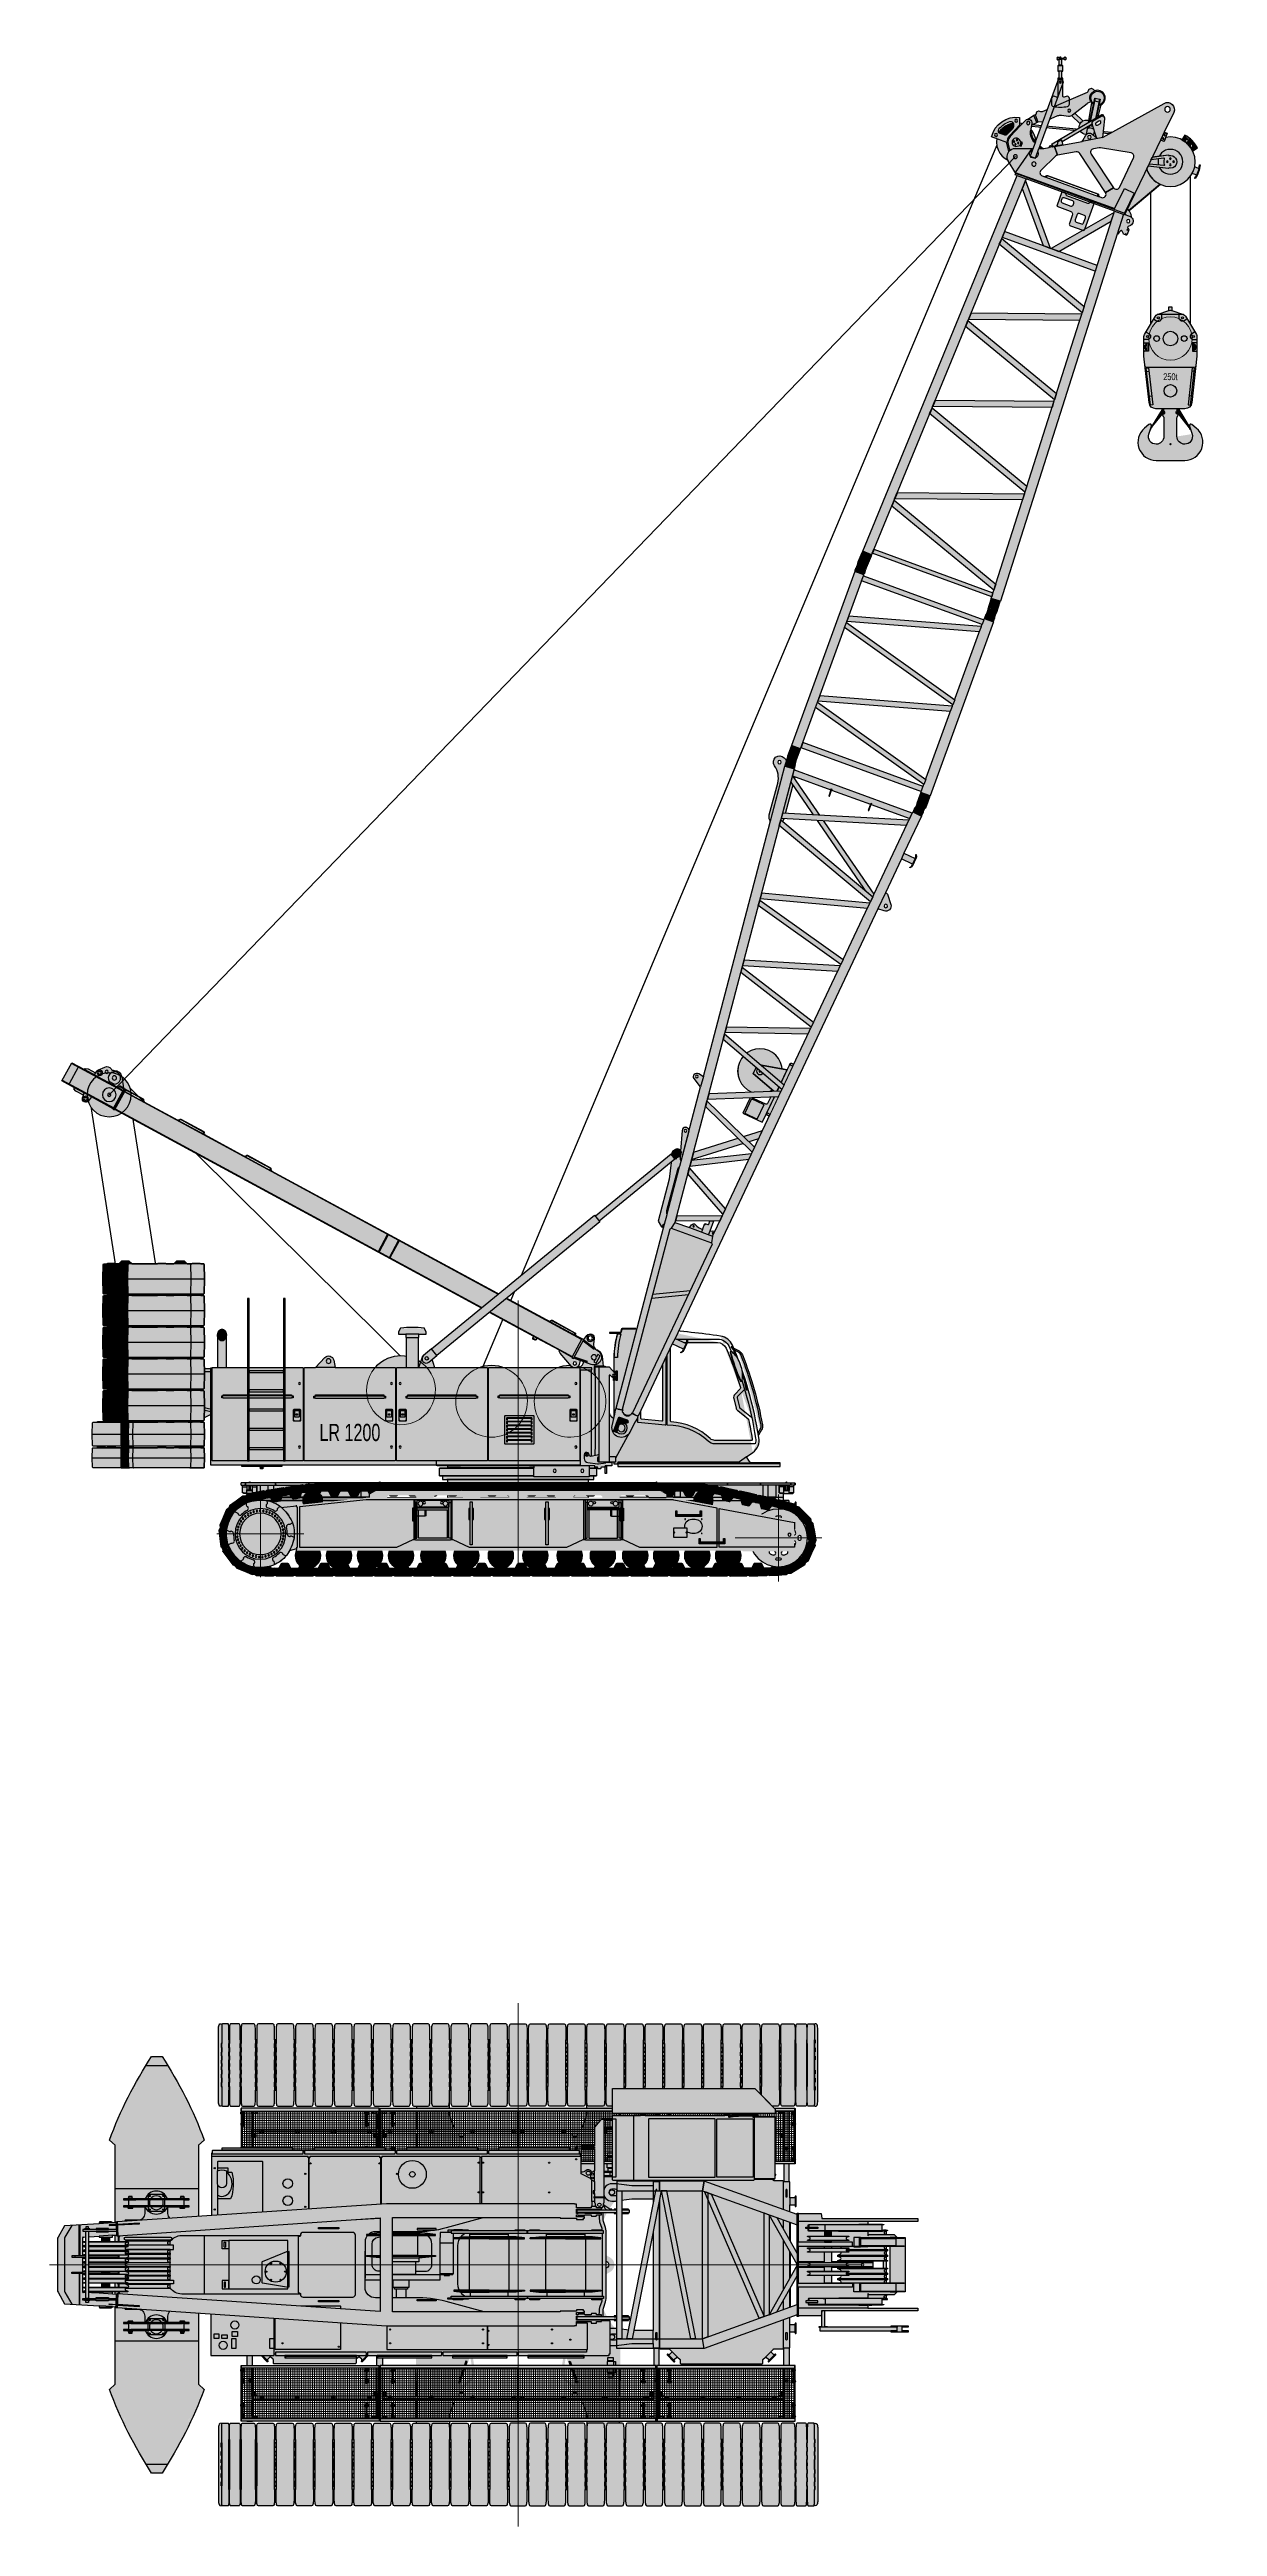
# Model space of a CAD drawing. Extents: x -6800 to 10151, y -13800 to 22163.
import ezdxf
from ezdxf.enums import TextEntityAlignment as Align

# ---------------------------------------------------------------- set-up
doc = ezdxf.new("R2010")
doc.units = 0
doc.header["$LTSCALE"] = 46.255
doc.set_wipeout_variables(frame=1)
doc.layers.get('0').update_dxf_attribs({"color": 190, "linetype": 'CONTINUOUS'})
doc.layers.get('Defpoints').update_dxf_attribs({"linetype": 'CONTINUOUS'})
doc.layers.add('Техника. Кран LR 1200', color=250, linetype='CONTINUOUS')
doc.layers.add('Техника. Кран LR 1200 Штриховка', color=7, linetype='CONTINUOUS', true_color=0xffd147)
doc.styles.get("Standard").update_dxf_attribs({"font": 'txt', "width": 0.64})

# ---------------------------------------------------------------- blocks, each defined once
blk = doc.blocks.new('LR 1200-20250101.131709')
at = {"color": 0, "linetype": 'ByBlock', "lineweight": -2, "transparency": 16777216}
blk.add_wipeout([(1035, -48), (1022.5, -48), (1022.5, -313), (-1022.5, -313), (-1022.5, -48), (-1035, -48), (-1035, -46), (1035, -46)], dxfattribs=at)
blk.add_wipeout([(1099, 0), (1099, -46), (-1099, -46), (-1099, 0)], dxfattribs=at)
at = {"layer": 'Техника. Кран LR 1200 Штриховка', "transparency": 16777216}
h = blk.add_hatch(color=256, dxfattribs=at)
h.dxf.hatch_style = 1
h.paths.add_polyline_path([(-1099, 0), (1099, 0), (1099, -46), (-1099, -46)])
h = blk.add_hatch(color=256, dxfattribs=at)
h.dxf.hatch_style = 1
h.paths.add_polyline_path([(1035, -46), (1035, -48), (1022.5, -48), (1022.5, -313), (-1022.5, -313), (-1022.5, -48), (-1035, -48), (-1035, -46)])
at = {"color": 0, "linetype": 'ByBlock', "lineweight": -2, "transparency": 16777216}
for points in [[(-1099, 0), (1099, 0), (1099, -46), (-1099, -46)], [(1035, -46), (1035, -48), (1022.5, -48), (1022.5, -313), (-1022.5, -313), (-1022.5, -48), (-1035, -48), (-1035, -46)]]:
    blk.add_lwpolyline(points, close=True, dxfattribs=at)
blk.add_lwpolyline([(-1022.5, -48), (1022.5, -48)], dxfattribs=at)
blk = doc.blocks.new('LR 1200-20250101.134758')
at = {"color": 0, "linetype": 'ByBlock', "lineweight": -2, "transparency": 16777216}
blk.add_wipeout([(-1405, 1251), (-1407, 1259), (-1411, 1265), (-1417, 1270), (-1425, 1271), (-1425, 1271), (-1549, 1271), (-1549, 1271), (-1557, 1270), (-1563, 1265), (-1567, 1259), (-1569, 1251), (-1696, 1117), (-1696, 1117), (-1701, 1112), (-1707, 1107), (-1714, 1103), (-1721, 1100), (-1721, 1095), (-2400, 1095), (-2800, 1095), (-2800, 1040), (-3000, 990), (-3000, 966), (-3065, 783), (-3130, 600), (-3130, 525), (-1978, 525), (-1973, 520), (1973, 520), (1978, 525), (3130, 525), (3130, 600), (3000, 966), (3000, 990), (2800, 1065), (2800, 1095), (2400, 1095), (1721, 1095), (1721, 1100), (1721, 1100), (1714, 1103), (1707, 1107), (1701, 1112), (1696, 1117), (1569, 1251), (1569, 1251), (1567, 1259), (1563, 1265), (1557, 1270), (1549, 1271), (1549, 1271), (1425, 1271), (1425, 1271), (1417, 1270), (1411, 1265), (1407, 1259), (1405, 1251)], dxfattribs=at)
blk.add_wipeout([(-1405, 1251), (-1407, 1259), (-1411, 1265), (-1417, 1270), (-1425, 1271), (-1549, 1271), (-1549, 1271), (-1557, 1270), (-1563, 1265), (-1567, 1259), (-1569, 1251), (-1696, 1117), (-1696, 1117), (-1701, 1112), (-1707, 1107), (-1714, 1103), (-1721, 1100), (-1721, 1095), (-2400, 1095), (-2400, 525), (-1978, 525), (-1973, 520), (1973, 520), (1978, 525), (2400, 525), (2400, 1095), (1721, 1095), (1721, 1100), (1721, 1100), (1714, 1103), (1707, 1107), (1701, 1112), (1696, 1117), (1569, 1251), (1569, 1251), (1567, 1259), (1563, 1265), (1557, 1270), (1549, 1271), (1425, 1271), (1425, 1271), (1417, 1270), (1411, 1265), (1407, 1259), (1405, 1251)], dxfattribs=at)
at = {"layer": 'Техника. Кран LR 1200 Штриховка', "true_color": 0xadadad, "transparency": 16777216}
h = blk.add_hatch(color=253, dxfattribs=at)
h.dxf.hatch_style = 1
edge = h.paths.add_edge_path()
edge.add_arc((-1425, 1251), 20, 0.8161527, 90)
edge.add_line((-1425, 1271), (-1549, 1271))
edge.add_arc((-1549, 1251), 20, 90, 179.1838473)
edge.add_line((-1569, 1251), (-1696, 1117))
edge.add_arc((-1747, 1165), 70.8, 292.3021867, 316.7285702, ccw=False)
edge.add_line((-1721, 1100), (-1721, 1095))
edge.add_line((-1721, 1095), (-2400, 1095))
edge.add_line((-2400, 1095), (-2800, 1095))
edge.add_line((-2800, 1095), (-2800, 1040))
edge.add_line((-2800, 1040), (-3000, 990))
edge.add_line((-3000, 990), (-3000, 966))
edge.add_line((-3000, 966), (-3130, 600))
edge.add_line((-3130, 600), (-3130, 525))
edge.add_line((-3130, 525), (-1978, 525))
edge.add_line((-1978, 525), (-1973, 520))
edge.add_line((-1973, 520), (1973, 520))
edge.add_line((1973, 520), (1978, 525))
edge.add_line((1978, 525), (3130, 525))
edge.add_line((3130, 525), (3130, 600))
edge.add_line((3130, 600), (3000, 966))
edge.add_line((3000, 966), (3000, 990))
edge.add_line((3000, 990), (2800, 1065))
edge.add_line((2800, 1065), (2800, 1095))
edge.add_line((2800, 1095), (2400, 1095))
edge.add_line((2400, 1095), (1721, 1095))
edge.add_line((1721, 1095), (1721, 1100))
edge.add_arc((1747, 1165), 70.8, 223.2714298, 247.6978133, ccw=False)
edge.add_line((1696, 1117), (1569, 1251))
edge.add_arc((1549, 1251), 20, 0.8161527, 90)
edge.add_line((1549, 1271), (1425, 1271))
edge.add_arc((1425, 1251), 20, 90, 179.1838473)
edge.add_line((1405, 1251), (-1405, 1251))
at = {"color": 0, "linetype": 'ByBlock', "lineweight": -2, "transparency": 16777216}
blk.add_lwpolyline([(-1405, 1251, 0.410047557), (-1425, 1271), (-1549, 1271, 0.410047557), (-1569, 1251), (-1696, 1117, -0.106985606), (-1721, 1100), (-1721, 1095), (-2400, 1095), (-2800, 1095), (-2800, 1040), (-3000, 990), (-3000, 966, 0), (-3130, 600), (-3130, 525), (-1978, 525), (-1973, 520), (1973, 520), (1978, 525), (3130, 525), (3130, 600), (3000, 966), (3000, 990), (2800, 1065), (2800, 1095), (2400, 1095), (1721, 1095), (1721, 1100, -0.106985606), (1696, 1117), (1569, 1251, 0.410047557), (1549, 1271), (1425, 1271, 0.410047557), (1405, 1251)], format="xyb", close=True, dxfattribs=at)
for points in [[(3130, 550), (-3130, 550)], [(-2800, 1065), (2800, 1065)], [(-1978, 525), (-1750, 525), (-1745, 520)], [(1715, 1095), (-1715, 1095)], [(-1294, 1065), (-1294, 976)], [(-1163, 976), (-1163, 946)], [(1163, 976), (1163, 946)], [(1294, 1065), (1294, 976)], [(1978, 525), (1750, 525), (1745, 520)]]:
    blk.add_lwpolyline(points, dxfattribs=at)
for points in [[(-1721, 1095), (-1715, 1095), (-1715, 1100, 0.102919584), (-1690, 1117), (-1569, 1245)], [(-1569, 1251, 0.003561153), (-1569, 1251), (-1569, 1127, 0.414213562), (-1549, 1107), (-1425, 1107)], [(-1425, 1107, 0.414213562), (-1405, 1127), (-1405, 1251, 0.003561153), (-1405, 1251, 0.003561153)], [(1425, 1107, -0.414213562), (1405, 1127), (1405, 1251, -0.003561153), (1405, 1251, -0.003561153)], [(1569, 1251, -0.003561153), (1569, 1251), (1569, 1127, -0.414213562), (1549, 1107), (1425, 1107)], [(1721, 1095), (1715, 1095), (1715, 1100, -0.102919584), (1690, 1117), (1569, 1245)]]:
    blk.add_lwpolyline(points, format="xyb", dxfattribs=at)
blk.add_lwpolyline([(-1365, 946), (-1365, 976), (1365, 976), (1365, 946)], close=True, dxfattribs=at)
for centre, radius in [((-2480, 915), 75), ((-2480, 915), 45), ((-1880, 915), 75), ((-1880, 915), 45), ((1880, 915), 75), ((1880, 915), 45), ((2480, 915), 75), ((2480, 915), 45)]:
    blk.add_circle(centre, radius, dxfattribs=at)
for centre in [(-2480, 872), (-1880, 872), (1880, 872), (2480, 872)]:
    blk.add_arc(centre, 12.5, 358.9472974, 181.0527026, dxfattribs=at)
blk = doc.blocks.new('LR 1200-20250101.160921')
at = {"color": 0, "linetype": 'ByBlock', "lineweight": -2, "transparency": 16777216}
for points in [[(-55, -73), (-55, 73, -0.414214), (-46, 82), (46, 82, -0.414214), (55, 73), (55, -73, -0.414214), (46, -82), (-46, -82, -0.414214)], [(38, -16, -0.414214), (34, -20), (-34, -20, -0.414214), (-38, -16), (-38, 60, -0.414214), (-34, 64), (34, 64, -0.414214), (38, 60)], [(8, 21), (-8, 21, 0.414214), (-10, 19), (-10, 2, 0.414214), (-8, 0), (8, 0, 0.414214), (10, 2), (10, 19, 0.414214)]]:
    blk.add_lwpolyline(points, format="xyb", close=True, dxfattribs=at)
for centre in [(-46, 73), (-46, -1), (46, 73), (46, -1), (-46, -75), (46, -75)]:
    blk.add_circle(centre, 3, dxfattribs=at)
blk = doc.blocks.new('LR 1200-20250101.133517')
at = {"color": 0, "linetype": 'ByBlock', "lineweight": -2, "transparency": 16777216}
blk.add_wipeout([(-1435, 1145), (-1437, 1145), (-1439, 1146), (-1440, 1148), (-1440, 1150), (-1440, 1340), (-1440, 1340), (-1440, 1342), (-1439, 1344), (-1437, 1345), (-1435, 1345), (1435, 1345), (1435, 1345), (1437, 1345), (1439, 1344), (1440, 1342), (1440, 1340), (1440, 1150), (1440, 1150), (1440, 1148), (1439, 1146), (1437, 1145), (1435, 1145)], dxfattribs=at)
blk.add_wipeout([(1015, 1145), (1015, 1140), (1175, 1140), (1175, 1095), (1150, 1095), (1150, 1095), (1154, 1094), (1157, 1092), (1159, 1089), (1160, 1085), (1160, 560), (1160, 560), (1159, 556), (1157, 553), (1154, 551), (1150, 550), (1110, 550), (1110, 520), (990, 520), (990, 550), (-990, 550), (-990, 520), (-1110, 520), (-1110, 550), (-1150, 550), (-1150, 550), (-1154, 551), (-1157, 553), (-1159, 556), (-1160, 560), (-1160, 560), (-1160, 1085), (-1160, 1085), (-1159, 1089), (-1157, 1092), (-1154, 1094), (-1150, 1095), (-1175, 1095), (-1175, 1140), (-1015, 1140), (-1015, 1145), (-500, 1145), (500, 1145)], dxfattribs=at)
at = {"layer": 'Техника. Кран LR 1200 Штриховка', "true_color": 0x848484, "transparency": 16777216}
h = blk.add_hatch(color=252, dxfattribs=at)
h.dxf.hatch_style = 1
edge = h.paths.add_edge_path()
edge.add_arc((-1215, 1340), 5, 90, 180)
edge.add_line((-1220, 1340), (-1220, 1150))
edge.add_arc((-1215, 1150), 5, 180, 270)
edge.add_line((-1215, 1145), (-1435, 1145))
edge.add_arc((-1435, 1150), 5, 180, 270, ccw=False)
edge.add_line((-1440, 1150), (-1440, 1340))
edge.add_arc((-1435, 1340), 5, 90, 180, ccw=False)
edge.add_line((-1435, 1345), (-1215, 1345))
edge = h.paths.add_edge_path(flags=16)
edge.add_arc((-1405, 1150), 5.01, 180.116143, 269.883857)
edge.add_line((-1405, 1145), (-1302, 1145))
edge.add_arc((-1302, 1150), 5.01, 270.116143, 359.883857)
edge.add_line((-1297, 1150), (-1297, 1340))
edge.add_arc((-1302, 1340), 5.01, 0.120829, 85.2328517)
edge.add_line((-1302, 1345), (-1405, 1345))
edge.add_arc((-1405, 1340), 5, 90, 180)
edge.add_line((-1410, 1340), (-1410, 1150))
edge = h.paths.add_edge_path()
edge.add_arc((1215, 1340), 5, 0, 90, ccw=False)
edge.add_line((1220, 1340), (1220, 1150))
edge.add_arc((1215, 1150), 5, -90, 0, ccw=False)
edge.add_line((1215, 1145), (1435, 1145))
edge.add_arc((1435, 1150), 5, 270, 360)
edge.add_line((1440, 1150), (1440, 1340))
edge.add_arc((1435, 1340), 5, 0, 90)
edge.add_line((1435, 1345), (1215, 1345))
edge = h.paths.add_edge_path(flags=16)
edge.add_arc((1405, 1150), 5.01, 270.116143, 359.883857, ccw=False)
edge.add_line((1405, 1145), (1302, 1145))
edge.add_arc((1302, 1150), 5.01, 180.116143, 269.883857, ccw=False)
edge.add_line((1297, 1150), (1297, 1340))
edge.add_arc((1302, 1340), 5.01, 94.7671483, 179.879171, ccw=False)
edge.add_line((1302, 1345), (1405, 1345))
edge.add_arc((1405, 1340), 5, 0, 90, ccw=False)
edge.add_line((1410, 1340), (1410, 1150))
at = {"layer": 'Техника. Кран LR 1200 Штриховка', "true_color": 0xadadad, "transparency": 16777216}
h = blk.add_hatch(color=253, dxfattribs=at)
h.dxf.hatch_style = 1
edge = h.paths.add_edge_path()
edge.add_arc((-1435, 1150), 5, 180, 270, ccw=False)
edge.add_line((-1440, 1150), (-1440, 1340))
edge.add_arc((-1435, 1340), 5, 90, 180, ccw=False)
edge.add_line((-1435, 1345), (1435, 1345))
edge.add_arc((1435, 1340), 5, 0, 90, ccw=False)
edge.add_line((1440, 1340), (1440, 1150))
edge.add_arc((1435, 1150), 5, -90, 0, ccw=False)
edge.add_line((1435, 1145), (-1435, 1145))
edge = h.paths.add_edge_path(flags=16)
edge.add_arc((-1215, 1340), 5, 90, 180)
edge.add_line((-1220, 1340), (-1220, 1150))
edge.add_arc((-1215, 1150), 5, 180, 270)
edge.add_line((-1215, 1145), (-1435, 1145))
edge.add_arc((-1435, 1150), 5, 180, 270, ccw=False)
edge.add_line((-1440, 1150), (-1440, 1340))
edge.add_arc((-1435, 1340), 5, 90, 180, ccw=False)
edge.add_line((-1435, 1345), (-1215, 1345))
edge = h.paths.add_edge_path(flags=16)
edge.add_arc((1215, 1340), 5, 0, 90, ccw=False)
edge.add_line((1220, 1340), (1220, 1150))
edge.add_arc((1215, 1150), 5, -90, 0, ccw=False)
edge.add_line((1215, 1145), (1435, 1145))
edge.add_arc((1435, 1150), 5, 270, 360)
edge.add_line((1440, 1150), (1440, 1340))
edge.add_arc((1435, 1340), 5, 0, 90)
edge.add_line((1435, 1345), (1215, 1345))
at = {"layer": 'Техника. Кран LR 1200 Штриховка', "true_color": 0x9c9c9c, "transparency": 16777216}
h = blk.add_hatch(color=253, dxfattribs=at)
h.dxf.hatch_style = 1
edge = h.paths.add_edge_path()
edge.add_arc((1405, 1150), 5.01, 270.116143, 359.883857, ccw=False)
edge.add_line((1405, 1145), (1302, 1145))
edge.add_arc((1302, 1150), 5.01, 180.116143, 269.883857, ccw=False)
edge.add_line((1297, 1150), (1297, 1340))
edge.add_arc((1302, 1340), 5.01, 94.7671483, 179.879171, ccw=False)
edge.add_line((1302, 1345), (1405, 1345))
edge.add_arc((1405, 1340), 5, 0, 90, ccw=False)
edge.add_line((1410, 1340), (1410, 1150))
edge = h.paths.add_edge_path()
edge.add_arc((-1405, 1150), 5.01, 180.116143, 269.883857)
edge.add_line((-1405, 1145), (-1302, 1145))
edge.add_arc((-1302, 1150), 5.01, 270.116143, 359.883857)
edge.add_line((-1297, 1150), (-1297, 1340))
edge.add_arc((-1302, 1340), 5.01, 0.120829, 85.2328517)
edge.add_line((-1302, 1345), (-1405, 1345))
edge.add_arc((-1405, 1340), 5, 90, 180)
edge.add_line((-1410, 1340), (-1410, 1150))
at = {"layer": 'Техника. Кран LR 1200 Штриховка', "true_color": 0xadadad, "transparency": 16777216}
h = blk.add_hatch(color=253, dxfattribs=at)
h.dxf.hatch_style = 1
edge = h.paths.add_edge_path()
edge.add_line((500, 1145), (1015, 1145))
edge.add_line((1015, 1145), (1015, 1140))
edge.add_line((1015, 1140), (1175, 1140))
edge.add_line((1175, 1140), (1175, 1095))
edge.add_line((1175, 1095), (1150, 1095))
edge.add_arc((1150, 1085), 10, 0, 90, ccw=False)
edge.add_line((1160, 1085), (1160, 560))
edge.add_arc((1150, 560), 10, -90, 0, ccw=False)
edge.add_line((1150, 550), (1110, 550))
edge.add_line((1110, 550), (1110, 520))
edge.add_line((1110, 520), (990, 520))
edge.add_line((990, 520), (990, 550))
edge.add_line((990, 550), (-990, 550))
edge.add_line((-990, 550), (-990, 520))
edge.add_line((-990, 520), (-1110, 520))
edge.add_line((-1110, 520), (-1110, 550))
edge.add_line((-1110, 550), (-1150, 550))
edge.add_arc((-1150, 560), 10, 180, 270, ccw=False)
edge.add_line((-1160, 560), (-1160, 1085))
edge.add_arc((-1150, 1085), 10, 90, 180, ccw=False)
edge.add_line((-1150, 1095), (-1175, 1095))
edge.add_line((-1175, 1095), (-1175, 1140))
edge.add_line((-1175, 1140), (-1015, 1140))
edge.add_line((-1015, 1140), (-1015, 1145))
edge.add_line((-1015, 1145), (-500, 1145))
edge.add_line((-500, 1145), (500, 1145))
at = {"color": 0, "linetype": 'ByBlock', "lineweight": -2, "transparency": 16777216}
for points in [[(-1215, 1345, 0.414213562), (-1220, 1340), (-1220, 1150, 0.414213562), (-1215, 1145), (-1435, 1145, -0.414213562), (-1440, 1150), (-1440, 1340, -0.414213562), (-1435, 1345)], [(-1435, 1145, -0.414213562), (-1440, 1150), (-1440, 1340, -0.414213562), (-1435, 1345), (1435, 1345, -0.414213562), (1440, 1340), (1440, 1150, -0.414213562), (1435, 1145)], [(500, 1145), (1015, 1145), (1015, 1140), (1175, 1140), (1175, 1095), (1150, 1095, -0.414213562), (1160, 1085), (1160, 560, -0.414213562), (1150, 550), (1110, 550), (1110, 520), (990, 520), (990, 550), (-990, 550), (-990, 520), (-1110, 520), (-1110, 550), (-1150, 550, -0.414213562), (-1160, 560), (-1160, 1085, -0.414213562), (-1150, 1095), (-1175, 1095), (-1175, 1140), (-1015, 1140), (-1015, 1145), (-500, 1145)], [(675, 1028, -0.414213562), (680, 1022), (680, 632, -0.414213562), (675, 628), (570, 628), (570, 590), (520, 590), (520, 628), (-520, 628), (-520, 590), (-570, 590), (-570, 628), (-675, 628, -0.414213562), (-680, 632), (-680, 1022, -0.414213562), (-675, 1028)], [(1215, 1345, -0.414213562), (1220, 1340), (1220, 1150, -0.414213562), (1215, 1145), (1435, 1145, 0.414213562), (1440, 1150), (1440, 1340, 0.414213562), (1435, 1345)]]:
    blk.add_lwpolyline(points, format="xyb", close=True, dxfattribs=at)
for points in [[(-1410, 1150, 0.413026625), (-1405, 1145), (-1302, 1145, 0.413026625), (-1297, 1150), (-1297, 1340, 0.389441549), (-1302, 1345), (-1405, 1345, 0.414213562), (-1410, 1340), (-1410, 1150)], [(1410, 1150, -0.413026625), (1405, 1145), (1302, 1145, -0.413026625), (1297, 1150), (1297, 1340, -0.389441549), (1302, 1345), (1405, 1345, -0.414213562), (1410, 1340), (1410, 1150)]]:
    blk.add_lwpolyline(points, format="xyb", dxfattribs=at)
for points in [[(-1150, 1095), (-955, 1095), (-955, 1140), (-1015, 1140)], [(-1145, 1140), (-1145, 1095)], [(-1110, 550), (-990, 550)], [(-955, 1095), (955, 1095)], [(-710, 1047), (-710, 1042), (0, 1047), (710, 1042), (710, 1047), (0, 1052), (-710, 1047)], [(-570, 628), (-570, 705), (-520, 705), (-520, 628)], [(-570, 631), (-520, 631)], [(-570, 619), (-520, 619)], [(-500, 1145), (-500, 1095)], [(500, 1145), (500, 1095)], [(570, 628), (570, 705), (520, 705), (520, 628)], [(570, 631), (520, 631)], [(570, 619), (520, 619)], [(1150, 1095), (955, 1095), (955, 1140), (1015, 1140)], [(1110, 550), (990, 550)], [(1145, 1140), (1145, 1095)]]:
    blk.add_lwpolyline(points, dxfattribs=at)
for centre, radius in [((-922, 995), 75), ((-560, 600), 2.89), ((-545, 693), 2.89), ((-545, 648), 2.89), ((-530, 600), 2.89), ((530, 600), 2.89), ((545, 693), 2.89), ((545, 648), 2.89), ((560, 600), 2.89), ((922, 995), 75)]:
    blk.add_circle(centre, radius, dxfattribs=at)
blk.add_blockref('LR 1200-20250101.160921', (-545, 924), dxfattribs=at)
at = {"color": 0, "linetype": 'ByBlock', "lineweight": -2, "transparency": 16777216, "xscale": -1}
blk.add_blockref('LR 1200-20250101.160921', (545, 924), dxfattribs=at)
blk = doc.blocks.new('LR 1200-20250101.135059')
at = {"color": 0, "linetype": 'ByBlock', "lineweight": -2, "transparency": 16777216}
blk.add_blockref('LR 1200-20250101.131709', (0, 1448), dxfattribs=at)
blk.add_blockref('LR 1200-20250101.134758', (0, 0), dxfattribs=at)
blk.add_blockref('LR 1200-20250101.133517', (0, 0), dxfattribs=at)
blk = doc.blocks.new('LR 1200-20250102.103219')
at = {"layer": 'Техника. Кран LR 1200 Штриховка', "transparency": 16777216}
h = blk.add_hatch(color=256, dxfattribs=at)
h.dxf.hatch_style = 1
edge = h.paths.add_edge_path()
edge.add_arc((-95, -317), 35, 180, 257.9485, ccw=False)
edge.add_line((-130, -317), (-130, -237))
edge.add_arc((-95, -237), 35, 69, 180, ccw=False)
edge.add_line((-82, -205), (-55, -215))
edge.add_arc((-50, -201), 15, 249, 360)
edge.add_line((-35, -201), (-35, 60))
edge.add_line((-35, 60), (-22, 60))
edge.add_line((-22, 60), (-22, 163))
edge.add_line((-22, 163), (-35, 163))
edge.add_line((-35, 163), (-35, 236))
edge.add_line((-35, 236), (-22, 249))
edge.add_line((-22, 249), (-22, 328))
edge.add_line((-22, 328), (-12, 338))
edge.add_line((-12, 338), (-12, 341))
edge.add_line((-12, 341), (-47, 341))
edge.add_arc((-67, 343), 20, 5.7392, 354.2608, ccw=False)
edge.add_line((-47, 345), (-12, 345))
edge.add_line((-12, 345), (-12, 352))
edge.add_line((-12, 352), (-6, 363))
edge.add_line((-6, 363), (6, 363))
edge.add_line((6, 363), (12, 352))
edge.add_line((12, 352), (12, 345))
edge.add_line((12, 345), (14, 345))
edge.add_arc((34, 343), 20, -174.2752, 174.2417, ccw=False)
edge.add_line((14, 341), (12, 341))
edge.add_line((12, 341), (12, 338))
edge.add_line((12, 338), (15, 335))
edge.add_line((15, 335), (22, 326))
edge.add_line((22, 326), (22, 249))
edge.add_line((22, 249), (35, 236))
edge.add_line((35, 236), (35, 163))
edge.add_line((35, 163), (22, 163))
edge.add_line((22, 163), (22, 60))
edge.add_line((22, 60), (35, 60))
edge.add_line((35, 60), (35, -201))
edge.add_arc((50, -201), 15, 180, 291)
edge.add_line((55, -215), (82, -205))
edge.add_arc((95, -237), 35, 0, 111, ccw=False)
edge.add_line((130, -237), (130, -317))
edge.add_arc((95, -317), 35, 282.0515, 360, ccw=False)
edge.add_arc((0, 128), 490, 257.9485, 282.0515, ccw=False)
at = {"color": 0, "linetype": 'ByBlock', "lineweight": -2, "transparency": 16777216}
blk.add_lwpolyline([(-102, -351, -0.353866), (-130, -317), (-130, -237, -0.526125), (-82, -205), (-55, -215, 0.526125), (-35, -201), (-35, 60), (-22, 60), (-22, 163), (-35, 163), (-35, 236), (-22, 249), (-22, 328), (-12, 338), (-12, 341), (-47, 341, -19.949874), (-47, 345), (-12, 345), (-12, 352), (-6, 363), (6, 363), (12, 352), (12, 345), (14, 345, -19.941637), (14, 341), (12, 341), (12, 338), (15, 335), (22, 326), (22, 249), (35, 236), (35, 163), (22, 163), (22, 60), (35, 60), (35, -201, 0.526125), (55, -215), (82, -205, -0.526125), (130, -237), (130, -317, -0.353866), (102, -351, -0.105559)], format="xyb", close=True, dxfattribs=at)
for points in [[(36, 363, -0.231746), (43, 357, -0.196454), (43, 329, -0.223426), (36, 323)], [(12, 345), (6, 345, 0.900965), (6, 341), (12, 341)]]:
    blk.add_lwpolyline(points, format="xyb", dxfattribs=at)
for points in [[(-35, 236), (35, 236)], [(-35, 48), (35, 48)], [(-22, 328), (20, 328)], [(-22, 249), (22, 249)], [(-22, 163), (22, 163)], [(22, 60), (-22, 60)], [(-12, 352), (12, 352)], [(-12, 345), (-12, 341)], [(-12, 338), (12, 338)]]:
    blk.add_lwpolyline(points, dxfattribs=at)
for centre, radius in [((-67, 343), 18.9), ((0, 0), 10)]:
    blk.add_circle(centre, radius, dxfattribs=at)
blk = doc.blocks.new('LR 1200-20250102.084318')
at = {"color": 0, "linetype": 'ByBlock', "lineweight": -2, "transparency": 16777216}
blk.add_wipeout([(-156, -70), (-154, -65), (-154, -64), (-150, -64), (-147, -70), (-137, -70), (10, -70), (10, -70), (42, -63), (68, -41), (80, -10), (76, 23), (58, 51), (29, 68), (10, 70), (-137, 70), (-147, 70), (-150, 64), (-154, 64), (-154, 65), (-156, 70)], dxfattribs=at)
at = {"layer": 'Техника. Кран LR 1200 Штриховка', "transparency": 16777216}
h = blk.add_hatch(color=256, dxfattribs=at)
h.dxf.hatch_style = 1
edge = h.paths.add_edge_path()
edge.add_line((-156, 70), (-156, -70))
edge.add_line((-156, -70), (-154, -65))
edge.add_line((-154, -65), (-154, -64))
edge.add_line((-154, -64), (-150, -64))
edge.add_line((-150, -64), (-147, -70))
edge.add_line((-147, -70), (-137, -70))
edge.add_line((-137, -70), (10, -70))
edge.add_arc((10, 0), 70.5, 270, 450)
edge.add_line((10, 70), (-137, 70))
edge.add_line((-137, 70), (-147, 70))
edge.add_line((-147, 70), (-150, 64))
edge.add_line((-150, 64), (-154, 64))
edge.add_line((-154, 64), (-154, 65))
edge.add_line((-154, 65), (-156, 70))
at = {"color": 0, "linetype": 'ByBlock', "lineweight": -2, "transparency": 16777216}
blk.add_lwpolyline([(-156, 70), (-156, -70), (-154, -65), (-154, -64), (-150, -64), (-147, -70), (-137, -70), (10, -70, 1), (10, 70), (-137, 70), (-147, 70), (-150, 64), (-154, 64), (-154, 65), (-156, 70)], format="xyb", dxfattribs=at)
for points in [[(-154, -64), (-154, 64)], [(-150, 64), (-150, -64)], [(-137, 70), (-137, -70)]]:
    blk.add_lwpolyline(points, dxfattribs=at)
blk.add_circle((0, 0), 32.5, dxfattribs=at)
blk = doc.blocks.new('*U69')
at = {"color": 0, "linetype": 'ByBlock', "lineweight": -2, "transparency": 16777216}
blk.add_circle((0, 0), 10.3, dxfattribs=at)
blk = doc.blocks.new('*U70')
at = {"color": 0, "linetype": 'ByBlock', "lineweight": -2, "transparency": 16777216}
for p, rotation in [((-37821, -32348), 90), ((-37756, -32348), 270), ((-37788, -32380), 180)]:
    blk.add_blockref('*U69', p, dxfattribs=dict(at, rotation=rotation))
blk.add_blockref('*U69', (-37788, -32315), dxfattribs=at)
blk = doc.blocks.new('*U71')
at = {"color": 0, "linetype": 'ByBlock', "lineweight": -2, "transparency": 16777216}
blk.add_circle((0, 0), 12, dxfattribs=at)
blk = doc.blocks.new('*U72')
at = {"color": 0, "linetype": 'ByBlock', "lineweight": -2, "transparency": 16777216}
blk.add_blockref('*U71', (-38331, -34532), dxfattribs=at)
for p, rotation in [((-38273, -34506), 270.0000000000001), ((-38304, -34590), 90.00000000000001), ((-38246, -34563), 180)]:
    blk.add_blockref('*U71', p, dxfattribs=dict(at, rotation=rotation))
blk = doc.blocks.new('LR 1200-20250102.103319')
at = {"color": 0, "linetype": 'ByBlock', "lineweight": -2, "transparency": 16777216}
for points in [[(-6223, 2067), (-6246, 2130), (-6284, 2186), (-6334, 2232), (-6393, 2264), (-6458, 2282), (-6525, 2284), (-6591, 2270), (-6652, 2241), (-6704, 2199), (-6745, 2145), (-6773, 2083), (-6784, 2017), (-6781, 1950), (-6761, 1885), (-6727, 1827), (-6680, 1779), (-6623, 1743), (-6559, 1721), (-6492, 1715), (-6425, 1725), (-6363, 1750), (-6308, 1790), (-6264, 1841), (-6233, 1901), (-6217, 1966), (-6215, 2000)], [(-5830, 1131), (-5830, 921), (-5830, 921), (-5826, 902), (-5815, 886), (-5799, 875), (-5780, 871), (-5655, 871), (-5655, 871), (-5645, 869), (-5637, 864), (-5632, 856), (-5630, 846), (-5630, 656), (-5630, 656), (-5632, 646), (-5637, 638), (-5645, 633), (-5655, 631), (-6050, 631), (-6050, 691), (-6030, 703), (-6030, 703), (-6026, 706), (-6023, 710), (-6021, 715), (-6020, 720), (-6020, 720), (-6020, 1042), (-6020, 1042), (-6021, 1047), (-6023, 1052), (-6026, 1056), (-6030, 1059), (-6050, 1071), (-6050, 1131)], [(-7051, -622), (-7051, -622), (-7064, -620), (-7077, -617), (-7090, -615), (-7104, -611), (-7104, -611), (-7106, -621), (-7106, -621), (-7054, -631), (-7000, -635), (-6946, -631), (-6894, -621), (-6894, -621), (-6896, -611), (-6896, -611), (-6910, -615), (-6923, -617), (-6936, -620), (-6949, -622), (-6949, -622), (-6920, -206), (-6920, -206), (-6926, -170), (-6946, -141), (-6977, -123), (-7012, -121), (-7045, -134), (-7069, -160), (-7080, -194), (-7080, -206)]]:
    blk.add_wipeout(points, dxfattribs=at)
at = {"layer": 'Техника. Кран LR 1200 Штриховка', "true_color": 0xadadad, "transparency": 16777216}
h = blk.add_hatch(color=253, dxfattribs=at)
h.dxf.hatch_style = 1
edge = h.paths.add_edge_path()
edge.add_arc((-6500, 2000), 285, 0, 360)
at = {"layer": 'Техника. Кран LR 1200 Штриховка', "transparency": 16777216}
h = blk.add_hatch(color=256, dxfattribs=at)
h.dxf.hatch_style = 1
edge = h.paths.add_edge_path()
edge.add_line((-7080, -206), (-7051, -622))
edge.add_arc((-7000, -225), 400, 255.0004, 262.7393, ccw=False)
edge.add_line((-7104, -611), (-7106, -621))
edge.add_arc((-7000, -225), 410, 255.0004, 285.0004)
edge.add_line((-6894, -621), (-6896, -611))
edge.add_arc((-6999, -229), 396, 277.2392, 285.0635, ccw=False)
edge.add_line((-6949, -622), (-6920, -206))
edge.add_arc((-7000, -200), 80, 355.9786, 544.0214)
at = {"color": 0, "linetype": 'ByBlock', "lineweight": -2, "transparency": 16777216}
for points in [[(-7080, -206), (-7051, -622, -0.03378), (-7104, -611), (-7106, -621, 0.131652), (-6894, -621), (-6896, -611, -0.034153), (-6949, -622), (-6920, -206, 1.07277), (-7080, -206)], [(-7051, -622, 0.063446), (-6949, -622)]]:
    blk.add_lwpolyline(points, format="xyb", dxfattribs=at)
blk.add_circle((-6500, 2000), 285, dxfattribs=at)
blk.add_wipeout([(-6028, 1683), (-5897, 1688), (-5223, 1121), (-5223, 1004)], dxfattribs=at)
for points in [[(-7011, 1019), (-7011, 1019), (-6978, 1043), (-6956, 1077), (-6948, 1117), (-6957, 1157), (-6970, 1179), (-6792, 1870), (-6817, 1875), (-6820, 1872), (-6993, 1201), (-6993, 1201), (-7010, 1211), (-7028, 1217), (-7047, 1220), (-7067, 1220), (-7067, 1220), (-7138, 1380), (-7154, 1367), (-7189, 1345), (-7122, 1195), (-7122, 1195), (-7147, 1163), (-7158, 1124), (-7153, 1083), (-7133, 1048), (-7101, 1022), (-7062, 1011), (-7042, 1011), (-7111, 745), (-7073, 778)], [(-5897, 312), (-6028, 317), (-5223, 996), (-5223, 879)], [(-6648, -125), (-6672, -53), (-6710, 13), (-6761, 69), (-6822, 113), (-6892, 143), (-6966, 158), (-7042, 158), (-7116, 141), (-7185, 109), (-7245, 64), (-7295, 6), (-7332, -60), (-7354, -132), (-7360, -208), (-7350, -283), (-7325, -355), (-7286, -419), (-7233, -474), (-7171, -517), (-7101, -546), (-7026, -559), (-6950, -557), (-6877, -538), (-6809, -505), (-6749, -458), (-6701, -400), (-6665, -333), (-6645, -260), (-6640, -200)]]:
    blk.add_wipeout(points, dxfattribs=at)
at = {"layer": 'Техника. Кран LR 1200 Штриховка', "transparency": 16777216}
h = blk.add_hatch(color=256, dxfattribs=at)
h.dxf.hatch_style = 1
edge = h.paths.add_edge_path()
edge.add_line((-7073, 778), (-7011, 1019))
edge.add_arc((-7053, 1115), 105, 293.7307, 397.3588)
edge.add_line((-6970, 1179), (-6792, 1870))
edge.add_line((-6792, 1870), (-6817, 1875))
edge.add_line((-6817, 1875), (-6820, 1872))
edge.add_line((-6820, 1872), (-6993, 1201))
edge.add_arc((-7053, 1115), 105, 54.9627, 97.4718)
edge.add_line((-7067, 1220), (-7138, 1380))
edge.add_line((-7138, 1380), (-7154, 1367))
edge.add_line((-7154, 1367), (-7189, 1345))
edge.add_line((-7189, 1345), (-7122, 1195))
edge.add_arc((-7053, 1115), 105, 130.6749, 276.1269)
edge.add_line((-7042, 1011), (-7111, 745))
edge.add_line((-7111, 745), (-7073, 778))
at = {"layer": 'Техника. Кран LR 1200 Штриховка', "true_color": 0xadadad, "transparency": 16777216}
h = blk.add_hatch(color=253, dxfattribs=at)
h.dxf.hatch_style = 1
edge = h.paths.add_edge_path()
edge.add_arc((-7000, -200), 360, 0, 360)
at = {"color": 0, "linetype": 'ByBlock', "lineweight": -2, "transparency": 16777216}
blk.add_lwpolyline([(-7073, 778), (-7011, 1019, 0.485726), (-6970, 1179), (-6792, 1870), (-6817, 1875), (-6820, 1872), (-6993, 1201, 0.187638), (-7067, 1220), (-7138, 1380), (-7154, 1367), (-7189, 1345), (-7122, 1195, 0.736267), (-7042, 1011), (-7111, 745)], format="xyb", close=True, dxfattribs=at)
blk.add_lwpolyline([(-7067, 1220, 0.145898), (-7122, 1195)], format="xyb", dxfattribs=at)
for radius in [360, 180]:
    blk.add_circle((-7000, -200), radius, dxfattribs=at)
blk.add_wipeout([(-5134, 280), (-5223, 284), (-5223, 1716), (-5134, 1720)], dxfattribs=at)
for points in [[(-6923, 1079), (-6897, 1066), (-6882, 1042), (-6882, 1013), (-6897, 988), (-6922, 975), (-6938, 974), (-7432, 1029), (-7432, 1029), (-7468, 1007), (-7509, 999), (-7550, 1007), (-7586, 1030), (-7610, 1064), (-7620, 1105), (-7615, 1147), (-7594, 1184), (-7590, 1188), (-7600, 1197), (-7600, 1197), (-7602, 1199), (-7603, 1202), (-7604, 1204), (-7605, 1207), (-7605, 1207), (-7606, 1241), (-7606, 1241), (-7606, 1242), (-7605, 1243), (-7605, 1244), (-7604, 1245), (-7604, 1245), (-7580, 1271), (-7580, 1271), (-7579, 1272), (-7578, 1272), (-7577, 1273), (-7576, 1273), (-7576, 1273), (-7544, 1274), (-7544, 1274), (-7540, 1274), (-7537, 1276), (-7533, 1277), (-7530, 1280), (-7044, 1799), (-7044, 1799), (-7041, 1802), (-7039, 1806), (-7038, 1809), (-7038, 1813), (-7038, 1813), (-7039, 1845), (-7039, 1845), (-7039, 1846), (-7039, 1847), (-7038, 1848), (-7038, 1849), (-7038, 1849), (-7018, 1870), (-7018, 1870), (-7017, 1871), (-7016, 1872), (-7015, 1872), (-7014, 1872), (-7014, 1872), (-6976, 1872), (-6976, 1872), (-6975, 1872), (-6974, 1872), (-6973, 1873), (-6972, 1874), (-6972, 1874), (-6968, 1879), (-6954, 1894), (-6953, 1895), (-6849, 1969), (-6849, 1969), (-6824, 1977), (-6798, 1970), (-6781, 1949), (-6779, 1923), (-6791, 1900), (-6866, 1827), (-6874, 1819), (-6888, 1804), (-6889, 1805), (-6890, 1803), (-6926, 1717), (-7070, 1564), (-7070, 1564), (-7078, 1554), (-7085, 1543), (-7091, 1531), (-7094, 1518), (-7118, 1417), (-7118, 1417), (-7123, 1402), (-7131, 1388), (-7141, 1377), (-7154, 1367), (-7154, 1367), (-7384, 1224), (-7384, 1224), (-7389, 1221), (-7395, 1217), (-7399, 1212), (-7404, 1208), (-7425, 1186), (-7425, 1186), (-7421, 1181), (-7418, 1177), (-7415, 1172), (-7412, 1168)], [(-4598, 258), (-4502, 254), (-5024, 1724), (-5117, 1720)], [(-7323, -499), (-7323, -499), (-7364, -447), (-7397, -389), (-7421, -328), (-7436, -263), (-7436, -263), (-7357, -245), (-7357, -245), (-7345, -301), (-7325, -355), (-7296, -405), (-7260, -449)]]:
    blk.add_wipeout(points, dxfattribs=at)
at = {"layer": 'Техника. Кран LR 1200 Штриховка', "transparency": 16777216}
h = blk.add_hatch(color=256, dxfattribs=at)
h.dxf.hatch_style = 1
edge = h.paths.add_edge_path()
edge.add_arc((-6933, 1027), 52.7, -96.3416, 79.6763, ccw=False)
edge.add_line((-6938, 974), (-7432, 1029))
edge.add_arc((-7508, 1111), 112, 136.828, 313.0592, ccw=False)
edge.add_line((-7590, 1188), (-7600, 1197))
edge.add_arc((-7590, 1208), 15, 181.828, 226.828, ccw=False)
edge.add_line((-7605, 1207), (-7606, 1241))
edge.add_arc((-7601, 1242), 5, 136.828, 181.828, ccw=False)
edge.add_line((-7604, 1245), (-7580, 1271))
edge.add_arc((-7576, 1268), 5, 91.828, 136.828, ccw=False)
edge.add_line((-7576, 1273), (-7544, 1274))
edge.add_arc((-7545, 1294), 20, 271.828, 316.828)
edge.add_line((-7530, 1280), (-7044, 1799))
edge.add_arc((-7058, 1813), 20, 316.828, 361.828)
edge.add_line((-7038, 1813), (-7039, 1845))
edge.add_arc((-7034, 1845), 5, 136.828, 181.828, ccw=False)
edge.add_line((-7038, 1849), (-7018, 1870))
edge.add_arc((-7014, 1867), 5, 90, 136.828, ccw=False)
edge.add_line((-7014, 1872), (-6976, 1872))
edge.add_arc((-6976, 1877), 5, 270, 316.828)
edge.add_line((-6972, 1874), (-6968, 1879))
edge.add_line((-6968, 1879), (-6954, 1894))
edge.add_line((-6954, 1894), (-6953, 1895))
edge.add_line((-6953, 1895), (-6849, 1969))
edge.add_arc((-6823, 1932), 45, -45.52, 125.3604, ccw=False)
edge.add_line((-6791, 1900), (-6866, 1827))
edge.add_line((-6866, 1827), (-6874, 1819))
edge.add_line((-6874, 1819), (-6888, 1804))
edge.add_line((-6888, 1804), (-6889, 1805))
edge.add_line((-6889, 1805), (-6890, 1803))
edge.add_line((-6890, 1803), (-6926, 1717))
edge.add_line((-6926, 1717), (-7070, 1564))
edge.add_arc((-6997, 1495), 100, 136.828, 166.828)
edge.add_line((-7094, 1518), (-7118, 1417))
edge.add_arc((-7196, 1435), 80, 301.828, 346.828, ccw=False)
edge.add_line((-7154, 1367), (-7384, 1224))
edge.add_arc((-7331, 1139), 100, 121.828, 136.828)
edge.add_line((-7404, 1208), (-7425, 1186))
edge.add_arc((-7508, 1111), 112, 30.2755, 41.7055, ccw=False)
edge.add_line((-7412, 1168), (-6923, 1079))
at = {"color": 0, "linetype": 'ByBlock', "lineweight": -2, "transparency": 16777216}
blk.add_lwpolyline([(-6923, 1079, -0.96584), (-6938, 974), (-7432, 1029, -0.967641), (-7590, 1188), (-7600, 1197, -0.198912), (-7605, 1207), (-7606, 1241, -0.198912), (-7604, 1245), (-7580, 1271, -0.198912), (-7576, 1273), (-7544, 1274, 0.198912), (-7530, 1280), (-7044, 1799, 0.198912), (-7038, 1813), (-7039, 1845, -0.198912), (-7038, 1849), (-7018, 1870, -0.207217), (-7014, 1872), (-6976, 1872, 0.207217), (-6972, 1874), (-6968, 1879), (-6954, 1894), (-6953, 1895), (-6849, 1969, -0.923423), (-6791, 1900), (-6866, 1827), (-6874, 1819), (-6888, 1804), (-6889, 1805), (-6890, 1803), (-6926, 1717), (-7070, 1564, 0.131652), (-7094, 1518), (-7118, 1417, -0.198912), (-7154, 1367), (-7384, 1224, 0.065543), (-7404, 1208), (-7425, 1186, -0.049914), (-7412, 1168)], format="xyb", close=True, dxfattribs=at)
for points in [[(-6968, 1879), (-6889, 1805)], [(-6874, 1819), (-6954, 1894)], [(-7493, 1149), (-7494, 1143), (-7493, 1143), (-7503, 1076), (-7504, 1076), (-7505, 1070), (-7061, 1005), (-7060, 1011), (-7066, 1012), (-7056, 1079), (-7050, 1078), (-7049, 1084), (-7493, 1149)], [(-7493, 1143), (-7056, 1079)], [(-7454, 1137), (-7463, 1070)], [(-7093, 1085), (-7103, 1017)], [(-7503, 1076), (-7066, 1012)]]:
    blk.add_lwpolyline(points, dxfattribs=at)
blk.add_circle((-7196, 1435), 22, dxfattribs=at)
for radius, start, end in [(97.6, 15.8751, 327.4596), (112, 41.7055, 136.828), (112, 12.5922, 30.2755), (112, 313.0592, 330.7425)]:
    blk.add_arc((-7508, 1111), radius, start, end, dxfattribs=at)
blk.add_wipeout([(-4388, 250), (-4481, 254), (-3944, 1768), (-3848, 1772)], dxfattribs=at)
blk.add_wipeout([(-3270, 204), (-3175, 200), (-3734, 1777), (-3827, 1773)], dxfattribs=at)
blk.add_wipeout([(-3154, 199), (-3061, 195), (-2481, 1828), (-2577, 1824)], dxfattribs=at)
blk.add_wipeout([(-1864, 146), (-1768, 142), (-2368, 1833), (-2461, 1829)], dxfattribs=at)
blk.add_wipeout([(-1747, 142), (-1654, 138), (-1033, 1888), (-1129, 1884)], dxfattribs=at)
blk.add_wipeout([(-372, 85), (-277, 81), (-919, 1892), (-1012, 1889)], dxfattribs=at)
blk.add_wipeout([(-240, 80), (-179, 77), (-179, 1923), (-240, 1920)], dxfattribs=at)
blk.add_wipeout([(-6050, 1682), (-153, 1924), (-159, 2063), (-6050, 1822), (-6050, 1850), (-6070, 1850), (-6207, 2016), (-6207, 2016), (-6235, 2041), (-6268, 2056), (-6304, 2060), (-6339, 2053), (-6424, 2111), (-6424, 2111), (-6430, 2116), (-6437, 2119), (-6444, 2123), (-6451, 2126), (-6450, 2129), (-6450, 2362), (-6450, 2362), (-6526, 2364), (-6602, 2351), (-6673, 2322), (-6736, 2279), (-6789, 2223), (-6829, 2158), (-6855, 2086), (-6857, 2077), (-6752, 2039), (-6757, 2036), (-6751, 2023), (-6845, 1983), (-6845, 1983), (-6868, 1964), (-6878, 1937), (-6872, 1908), (-6853, 1886), (-6833, 1878), (-6726, 1859), (-6729, 1844), (-6729, 1844), (-6689, 1830), (-6652, 1807), (-6622, 1776), (-6600, 1739), (-6600, 1739), (-7539, 1736), (-7539, 1736), (-7563, 1728), (-7577, 1708), (-7577, 1683), (-7562, 1663), (-7539, 1656), (-6571, 1660), (-6550, 1600), (-6555, 1592), (-6593, 1527), (-6625, 1518), (-6625, 1518), (-6627, 1517), (-6628, 1516), (-6629, 1514), (-6629, 1512), (-6620, 1480), (-6634, 1457), (-6528, 1374), (-6528, 1374), (-6523, 1380), (-6518, 1386), (-6513, 1390), (-6506, 1394), (-6242, 1523), (-6242, 1523), (-6217, 1528), (-6194, 1520), (-6176, 1502), (-6170, 1478), (-6170, 1478), (-6170, 609), (-6170, 609), (-6171, 614), (-6173, 617), (-6176, 620), (-6180, 622), (-6180, 622), (-6191, 625), (-6191, 625), (-6193, 626), (-6194, 627), (-6195, 628), (-6195, 630), (-6195, 630), (-6195, 1410), (-6195, 1410), (-6195, 1412), (-6194, 1413), (-6193, 1414), (-6191, 1415), (-6191, 1415), (-6180, 1418), (-6180, 1418), (-6176, 1420), (-6173, 1423), (-6171, 1426), (-6170, 1430), (-6170, 1430), (-6170, 1440), (-6178, 1440), (-6178, 1430), (-6178, 1430), (-6178, 1429), (-6179, 1427), (-6180, 1426), (-6182, 1426), (-6182, 1426), (-6193, 1423), (-6193, 1423), (-6197, 1421), (-6200, 1418), (-6202, 1414), (-6203, 1410), (-6203, 1410), (-6203, 630), (-6203, 630), (-6202, 626), (-6200, 622), (-6197, 619), (-6193, 617), (-6193, 617), (-6182, 614), (-6182, 614), (-6180, 614), (-6179, 613), (-6178, 611), (-6178, 609), (-6178, 609), (-6178, 600), (-6170, 600), (-6170, 564), (-6170, 564), (-6178, 537), (-6199, 518), (-6227, 514), (-6252, 525), (-6260, 534), (-6311, 491), (-6362, 447), (-6362, 447), (-6352, 423), (-6356, 397), (-6373, 377), (-6397, 368), (-6397, 368), (-6870, 322), (-6870, 322), (-6893, 325), (-6912, 338), (-6923, 358), (-6924, 381), (-6924, 381), (-6842, 824), (-6842, 824), (-6841, 828), (-6840, 832), (-6838, 836), (-6836, 839), (-6836, 839), (-6794, 914), (-6794, 914), (-6777, 932), (-6754, 939), (-6730, 934), (-6711, 919), (-6711, 919), (-6362, 447), (-6260, 534), (-6663, 1079), (-6663, 1079), (-6670, 1092), (-6673, 1106), (-6672, 1120), (-6667, 1134), (-6667, 1134), (-6528, 1374), (-6634, 1457), (-6840, 1105), (-6857, 1100), (-6943, 1086), (-6943, 1086), (-6967, 1076), (-6984, 1057), (-6992, 1033), (-6989, 1007), (-6989, 1007), (-6962, 930), (-7123, 1054), (-6732, 1376), (-6694, 1354), (-6659, 1415), (-6674, 1424), (-6634, 1457), (-6625, 1472), (-6650, 1502), (-6650, 1502), (-6651, 1504), (-6653, 1504), (-6655, 1504), (-6657, 1503), (-6657, 1503), (-7305, 969), (-7305, 969), (-7306, 967), (-7307, 965), (-7306, 963), (-7306, 962), (-7306, 962), (-7271, 919), (-7271, 919), (-7268, 917), (-7266, 915), (-7263, 914), (-7260, 913), (-7260, 913), (-6994, 847), (-7002, 839), (-7766, 175), (-7766, 175), (-7790, 144), (-7800, 105), (-7794, 66), (-7773, 32), (-7741, 9), (-7702, 0), (-7690, 0), (-7372, 32), (-7372, -12), (-7244, -12), (-7244, 44), (-6868, 81), (-6919, -129), (-6919, -129), (-6922, -134), (-6926, -136), (-6931, -137), (-6936, -134), (-6936, -134), (-6936, -134), (-6951, -122), (-6968, -114), (-6986, -109), (-7006, -108), (-7006, -108), (-7006, -108), (-7011, -107), (-7015, -104), (-7016, -99), (-7015, -94), (-7015, -94), (-6928, 76), (-6974, 71), (-7083, -140), (-7078, -143), (-7078, -143), (-7077, -144), (-7076, -146), (-7077, -148), (-7077, -149), (-7077, -149), (-7077, -149), (-7091, -185), (-7089, -223), (-7072, -257), (-7043, -281), (-7006, -292), (-6968, -286), (-6936, -266), (-6914, -234), (-6908, -212), (-6908, -212), (-6907, -210), (-6905, -209), (-6903, -208), (-6901, -208), (-6901, -208), (-6898, -209), (-6827, 85), (-6786, 90), (-6786, 90), (-6730, 38), (-6686, -23), (-6656, -93), (-6642, -167), (-6641, -178), (-6123, 120), (-6104, 94), (-6104, 94), (-6101, 90), (-6098, 87), (-6094, 84), (-6090, 82), (-6090, 82), (-6047, 59), (-6047, 59), (-6029, 30), (-6001, 13), (-5968, 11), (-5937, 24), (-5933, 28), (-5905, 54), (-5905, 54), (-5899, 57), (-5892, 57), (-5886, 55), (-5882, 50), (-5882, 50), (-5873, 35), (-5873, 35), (-5871, 33), (-5869, 31), (-5867, 30), (-5864, 30), (-5864, 30), (-5790, 30), (-5790, 30), (-5786, 31), (-5783, 33), (-5781, 36), (-5780, 40), (-5780, 40), (-5780, 76), (-5780, 76), (-5780, 78), (-5781, 80), (-5782, 81), (-5783, 83), (-5783, 83), (-5813, 113), (-5813, 113), (-5817, 119), (-5818, 125), (-5816, 132), (-5811, 136), (-5811, 136), (-5811, 136), (-5798, 144), (-5784, 149), (-5770, 153), (-5755, 154), (-5755, 154), (-5750, 154), (-5750, 166), (-159, -63), (-153, 76), (-6050, 318)], dxfattribs=at)
at = {"layer": 'Техника. Кран LR 1200 Штриховка', "true_color": 0xadadad, "transparency": 16777216}
h = blk.add_hatch(color=253, dxfattribs=at)
h.dxf.hatch_style = 1
edge = h.paths.add_edge_path()
edge.add_arc((-6720, 2165), 40, 222.6119, 250)
edge.add_line((-6734, 2128), (-6701, 2116))
edge.add_arc((-6688, 2153), 40, 250, 293.2457)
edge.add_line((-6672, 2117), (-6564, 2163))
edge.add_arc((-6580, 2200), 40, 293.2457, 360)
edge.add_line((-6540, 2200), (-6540, 2263))
edge.add_arc((-6580, 2263), 40, 360, 387.3881)
edge.add_arc((-6500, 2000), 285, 98.9796, 151.0204)
at = {"layer": 'Техника. Кран LR 1200 Штриховка', "transparency": 16777216}
h = blk.add_hatch(color=256, dxfattribs=at)
h.dxf.hatch_style = 1
h.paths.add_polyline_path([(-2577, 1824), (-3154, 199), (-3061, 195), (-2481, 1828)])
h = blk.add_hatch(color=256, dxfattribs=at)
h.dxf.hatch_style = 1
h.paths.add_polyline_path([(-2461, 1829), (-1864, 146), (-1768, 142), (-2368, 1833)])
h = blk.add_hatch(color=256, dxfattribs=at)
h.dxf.hatch_style = 1
h.paths.add_polyline_path([(-1129, 1884), (-1747, 142), (-1654, 138), (-1033, 1888)])
h = blk.add_hatch(color=256, dxfattribs=at)
h.dxf.hatch_style = 1
h.paths.add_polyline_path([(-5223, 1004), (-6028, 1683), (-5897, 1688), (-5223, 1121)])
h = blk.add_hatch(color=256, dxfattribs=at)
h.dxf.hatch_style = 1
h.paths.add_polyline_path([(-5134, 1720), (-5134, 280), (-5223, 284), (-5223, 1716)])
h = blk.add_hatch(color=256, dxfattribs=at)
h.dxf.hatch_style = 1
h.paths.add_polyline_path([(-5117, 1720), (-4598, 258), (-4502, 254), (-5024, 1724)])
h = blk.add_hatch(color=256, dxfattribs=at)
h.dxf.hatch_style = 1
h.paths.add_polyline_path([(-3848, 1772), (-4388, 250), (-4481, 254), (-3944, 1768)])
h = blk.add_hatch(color=256, dxfattribs=at)
h.dxf.hatch_style = 1
h.paths.add_polyline_path([(-3827, 1773), (-3270, 204), (-3175, 200), (-3734, 1777)])
h = blk.add_hatch(color=256, dxfattribs=at)
h.dxf.hatch_style = 1
edge = h.paths.add_edge_path(flags=16)
edge.add_line((-5980, 938), (-5980, 1071))
edge.add_arc((-5955, 1071), 25, 90, 180, ccw=False)
edge.add_line((-5955, 1096), (-5927, 1096))
edge.add_arc((-5927, 1071), 25, 0, 90, ccw=False)
edge.add_line((-5902, 1071), (-5902, 938))
edge.add_arc((-5927, 938), 25, 270, 360, ccw=False)
edge.add_line((-5927, 912), (-5955, 912))
edge.add_arc((-5955, 938), 25, 180, 270, ccw=False)
edge = h.paths.add_edge_path()
edge.add_line((-6050, 1131), (-5830, 1131))
edge.add_line((-5830, 1131), (-5830, 921))
edge.add_arc((-5780, 921), 50, 180, 270)
edge.add_line((-5780, 871), (-5655, 871))
edge.add_arc((-5655, 846), 25, 0, 90, ccw=False)
edge.add_line((-5630, 846), (-5630, 656))
edge.add_arc((-5655, 656), 25, 270, 360, ccw=False)
edge.add_line((-5655, 631), (-6050, 631))
edge.add_line((-6050, 631), (-6050, 691))
edge.add_line((-6050, 691), (-6030, 703))
edge.add_arc((-6040, 720), 20, 300, 360)
edge.add_line((-6020, 720), (-6020, 1042))
edge.add_arc((-6040, 1042), 20, 0, 60)
edge.add_line((-6030, 1059), (-6050, 1071))
edge.add_line((-6050, 1071), (-6050, 1131))
edge = h.paths.add_edge_path(flags=16)
edge.add_line((-5815, 811), (-5735, 811))
edge.add_arc((-5735, 786), 25, 0, 90, ccw=False)
edge.add_line((-5710, 786), (-5710, 706))
edge.add_arc((-5735, 706), 25, 270, 360, ccw=False)
edge.add_line((-5735, 681), (-5815, 681))
edge.add_arc((-5815, 706), 25, 180, 270, ccw=False)
edge.add_line((-5840, 706), (-5840, 786))
edge.add_arc((-5815, 786), 25, 90, 180, ccw=False)
h = blk.add_hatch(color=256, dxfattribs=at)
h.dxf.hatch_style = 1
h.paths.add_polyline_path([(-5223, 879), (-5897, 312), (-6028, 317), (-5223, 996)])
h = blk.add_hatch(color=256, dxfattribs=at)
h.dxf.hatch_style = 1
edge = h.paths.add_edge_path()
edge.add_line((-7260, -449), (-7323, -499))
edge.add_arc((-6993, -197), 447, 188.5335, 222.4665, ccw=False)
edge.add_line((-7436, -263), (-7357, -245))
edge.add_arc((-7000, -200), 360, 187.1685, 223.8355)
edge = h.paths.add_edge_path(flags=16)
edge.add_arc((-7322, -409), 22, 0, 360)
edge = h.paths.add_edge_path(flags=16)
edge.add_arc((-7366, -319), 22, 0, 360)
at = {"color": 0, "linetype": 'ByBlock', "lineweight": -2, "transparency": 16777216}
for points in [[(-6672, 2117), (-6564, 2163, 0.299797), (-6540, 2200), (-6540, 2263, 0.503562), (-6592, 2301, 0.159168), (-6752, 2189, 0.503562), (-6734, 2128), (-6701, 2116, 0.190967), (-6672, 2117)], [(-6752, 2039), (-6553, 2124, -0.196305), (-6451, 2126)], [(-6751, 2023), (-6547, 2110, -0.257473), (-6432, 2099), (-6356, 2046)], [(-6584, 1739, 0.246579), (-6726, 1859)], [(-6550, 1966, -1.887483), (-6450, 1966), (-6475, 1930), (-6525, 1930), (-6550, 1966)], [(-6339, 2053, 0.226862), (-6413, 1981), (-6500, 1740)], [(-6732, 1376), (-6747, 1385, -0.520567), (-6748, 1402), (-6707, 1435, -0.315299), (-6696, 1436), (-6674, 1424)], [(-5980, 938), (-5980, 1071, -0.414214), (-5955, 1096), (-5927, 1096, -0.414214), (-5902, 1071), (-5902, 938, -0.414214), (-5927, 912), (-5955, 912, -0.414214), (-5980, 938)], [(-7283, 935, -0.414214), (-7281, 963), (-7160, 1062, -0.349059), (-7135, 1063), (-7123, 1054)], [(-5815, 811), (-5735, 811, -0.414214), (-5710, 786), (-5710, 706, -0.414214), (-5735, 681), (-5815, 681, -0.414214), (-5840, 706), (-5840, 786, -0.414214), (-5815, 811)], [(-6047, 59, -0.077144), (-6050, 80), (-6050, 171)]]:
    blk.add_lwpolyline(points, format="xyb", dxfattribs=at)
for points in [[(-6749, 2138, 0.120075), (-6734, 2128), (-6701, 2116, 0.190967), (-6672, 2117), (-6564, 2163, 0.299797), (-6540, 2200), (-6540, 2263, 0.120075), (-6544, 2282, 0.231056)], [(-6050, 1131), (-5830, 1131), (-5830, 921, 0.414214), (-5780, 871), (-5655, 871, -0.414214), (-5630, 846), (-5630, 656, -0.414214), (-5655, 631), (-6050, 631), (-6050, 691), (-6030, 703, 0.267949), (-6020, 720), (-6020, 1042, 0.267949), (-6030, 1059), (-6050, 1071)], [(-7201, 977), (-7163, 1008, -1), (-7137, 978), (-7176, 946, -1)], [(-7260, -449), (-7323, -499, -0.149152), (-7436, -263), (-7357, -245, 0.161369)]]:
    blk.add_lwpolyline(points, format="xyb", close=True, dxfattribs=at)
for points in [[(-6527, 1927), (-6472, 1927), (-6472, 1912), (-6527, 1912)], [(-2577, 1824), (-3154, 199), (-3061, 195), (-2481, 1828)], [(-2461, 1829), (-1864, 146), (-1768, 142), (-2368, 1833)], [(-1129, 1884), (-1747, 142), (-1654, 138), (-1033, 1888)], [(-5223, 1004), (-6028, 1683), (-5897, 1688), (-5223, 1121)], [(-5134, 1720), (-5134, 280), (-5223, 284), (-5223, 1716)], [(-5117, 1720), (-4598, 258), (-4502, 254), (-5024, 1724)], [(-3848, 1772), (-4388, 250), (-4481, 254), (-3944, 1768)], [(-3827, 1773), (-3270, 204), (-3175, 200), (-3734, 1777)], [(-5223, 879), (-5897, 312), (-6028, 317), (-5223, 996)]]:
    blk.add_lwpolyline(points, close=True, dxfattribs=at)
for points in [[(-6493, 1758), (-6085, 1864)], [(-6085, 1864), (-6085, 326)], [(-6050, 151), (-6070, 151), (-6070, 1850)], [(-6050, 1822), (-6050, 1682)], [(-6620, 1480), (-6593, 1527)], [(-6600, 1739), (-6379, 1740), (-6379, 1660), (-6529, 1660)], [(-6571, 1660), (-6529, 1660), (-6550, 1600)], [(-6542, 1622), (-6555, 1660)], [(-6994, 847), (-6982, 864), (-6840, 1105)], [(-6962, 930), (-6949, 920)], [(-6170, 609), (-6170, 600)], [(-7372, 32), (-7244, 44)], [(-7368, 32), (-7368, -12)], [(-7248, 44), (-7248, -12)], [(-7079, -142), (-6970, 71)], [(-6832, 85), (-6902, -208)], [(-6868, 81), (-6070, 160)], [(-6129, 128), (-6642, -167)], [(-6070, 328), (-6408, 295), (-6392, 138), (-6070, 170)], [(-6123, 120), (-6147, 152)], [(-6050, 318), (-6050, 171)], [(-6050, 178), (-5750, 166)]]:
    blk.add_lwpolyline(points, dxfattribs=at)
for centre, radius in [((-6500, 2312), 21.5), ((-6823, 1932), 24.5), ((-6793, 2107), 21.5), ((-6300, 1940), 27.5), ((-7539, 1696), 16), ((-6290, 1650), 31.5), ((-6933, 1027), 26.5), ((-7700, 100), 40), ((-7336, 13), 10), ((-7281, 13), 10), ((-5980, 80), 25), ((-5858, 50), 4.92), ((-5792, 50), 4.92), ((-7366, -319), 22), ((-7322, -409), 22)]:
    blk.add_circle(centre, radius, dxfattribs=at)
blk.add_arc((-6429, 1700), 62.5, 219.9848, 140.3941, dxfattribs=at)
for name in ['*U70', '*U72']:
    blk.add_blockref(name, (31288, 34348), dxfattribs=at)
at = {"color": 0, "linetype": 'ByBlock', "lineweight": -2, "transparency": 16777216, "rotation": 2.346874292487687}
blk.add_blockref('LR 1200-20250102.084318', (0, 2000), dxfattribs=at)
at = {"color": 0, "linetype": 'ByBlock', "lineweight": -2, "transparency": 16777216, "xscale": -1, "rotation": 177.6531257075123}
blk.add_blockref('LR 1200-20250102.084318', (0, 0), dxfattribs=at)
at = {"layer": 'Техника. Кран LR 1200 Штриховка', "transparency": 16777216}
h = blk.add_hatch(color=256, dxfattribs=at)
h.dxf.hatch_style = 1
edge = h.paths.add_edge_path()
edge.add_line((-6050, 318), (-6050, 1682))
edge.add_line((-6050, 1682), (-153, 1924))
edge.add_line((-153, 1924), (-159, 2063))
edge.add_line((-159, 2063), (-6050, 1822))
edge.add_line((-6050, 1822), (-6050, 1850))
edge.add_line((-6050, 1850), (-6070, 1850))
edge.add_line((-6070, 1850), (-6207, 2016))
edge.add_arc((-6300, 1940), 120, 39.5518, 109.1518)
edge.add_line((-6339, 2053), (-6424, 2111))
edge.add_arc((-6500, 2000), 135, 55.4916, 68.8208)
edge.add_line((-6451, 2126), (-6450, 2129))
edge.add_line((-6450, 2129), (-6450, 2362))
edge.add_arc((-6499, 1998), 367, 82.3482, 167.6518)
edge.add_line((-6857, 2077), (-6752, 2039))
edge.add_line((-6752, 2039), (-6757, 2036))
edge.add_line((-6757, 2036), (-6751, 2023))
edge.add_line((-6751, 2023), (-6845, 1983))
edge.add_arc((-6823, 1932), 55, 113.2457, 259.81)
edge.add_line((-6833, 1878), (-6726, 1859))
edge.add_line((-6726, 1859), (-6729, 1844))
edge.add_arc((-6768, 1663), 185, 24.3747, 77.8504, ccw=False)
edge.add_line((-6600, 1739), (-7539, 1736))
edge.add_arc((-7539, 1696), 40, 90.193, 270.193)
edge.add_line((-7539, 1656), (-6571, 1660))
edge.add_line((-6571, 1660), (-6550, 1600))
edge.add_line((-6550, 1600), (-6555, 1592))
edge.add_line((-6555, 1592), (-6593, 1527))
edge.add_line((-6593, 1527), (-6625, 1518))
edge.add_arc((-6624, 1513), 5, 105, 195)
edge.add_line((-6629, 1512), (-6620, 1480))
edge.add_line((-6620, 1480), (-6634, 1457))
edge.add_line((-6634, 1457), (-6528, 1374))
edge.add_arc((-6484, 1349), 50, 116, 150, ccw=False)
edge.add_line((-6506, 1394), (-6242, 1523))
edge.add_arc((-6220, 1478), 50, 0, 116, ccw=False)
edge.add_line((-6170, 1478), (-6170, 609))
edge.add_arc((-6183, 609), 13, 0, 75)
edge.add_line((-6180, 622), (-6191, 625))
edge.add_arc((-6190, 630), 5, 180, 255, ccw=False)
edge.add_line((-6195, 630), (-6195, 1410))
edge.add_arc((-6190, 1410), 5, 105, 180, ccw=False)
edge.add_line((-6191, 1415), (-6180, 1418))
edge.add_arc((-6183, 1431), 13, 285, 360)
edge.add_line((-6170, 1430), (-6170, 1440))
edge.add_line((-6170, 1440), (-6178, 1440))
edge.add_line((-6178, 1440), (-6178, 1430))
edge.add_arc((-6183, 1430), 5, -75, 0, ccw=False)
edge.add_line((-6182, 1426), (-6193, 1423))
edge.add_arc((-6190, 1410), 13, 105, 180)
edge.add_line((-6203, 1410), (-6203, 630))
edge.add_arc((-6190, 630), 13, 180, 255)
edge.add_line((-6193, 617), (-6182, 614))
edge.add_arc((-6183, 610), 5, 0, 75, ccw=False)
edge.add_line((-6178, 609), (-6178, 600))
edge.add_line((-6178, 600), (-6170, 600))
edge.add_line((-6170, 600), (-6170, 564))
edge.add_arc((-6220, 564), 50, 216.5, 360, ccw=False)
edge.add_line((-6260, 534), (-6362, 447))
edge.add_arc((-6402, 418), 50, -84.5, 36.5, ccw=False)
edge.add_line((-6397, 368), (-6870, 322))
edge.add_arc((-6875, 372), 50, 169.5, 275.5, ccw=False)
edge.add_line((-6924, 381), (-6842, 824))
edge.add_arc((-6793, 815), 50, 150.5, 169.5, ccw=False)
edge.add_line((-6836, 839), (-6794, 914))
edge.add_arc((-6751, 889), 50, 36.5, 150.5, ccw=False)
edge.add_line((-6711, 919), (-6362, 447))
edge.add_line((-6362, 447), (-6260, 534))
edge.add_line((-6260, 534), (-6663, 1079))
edge.add_arc((-6623, 1109), 50, 150, 216.5, ccw=False)
edge.add_line((-6667, 1134), (-6528, 1374))
edge.add_line((-6528, 1374), (-6634, 1457))
edge.add_line((-6634, 1457), (-6840, 1105))
edge.add_line((-6840, 1105), (-6857, 1100))
edge.add_line((-6857, 1100), (-6943, 1086))
edge.add_arc((-6933, 1027), 60, 99.5, 199.5)
edge.add_line((-6989, 1007), (-6962, 930))
edge.add_line((-6962, 930), (-7123, 1054))
edge.add_line((-7123, 1054), (-6732, 1376))
edge.add_line((-6732, 1376), (-6694, 1354))
edge.add_line((-6694, 1354), (-6659, 1415))
edge.add_line((-6659, 1415), (-6674, 1424))
edge.add_line((-6674, 1424), (-6634, 1457))
edge.add_line((-6634, 1457), (-6625, 1472))
edge.add_line((-6625, 1472), (-6650, 1502))
edge.add_arc((-6654, 1499), 5, 39.5, 129.5)
edge.add_line((-6657, 1503), (-7305, 969))
edge.add_arc((-7302, 965), 5, 129.5, 219.5)
edge.add_line((-7306, 962), (-7271, 919))
edge.add_arc((-7255, 932), 20, 219.5, 256.1046)
edge.add_line((-7260, 913), (-6994, 847))
edge.add_line((-6994, 847), (-7002, 839))
edge.add_line((-7002, 839), (-7766, 175))
edge.add_arc((-7700, 100), 100, 131.0128, 275.623)
edge.add_line((-7690, 0), (-7372, 32))
edge.add_line((-7372, 32), (-7372, -12))
edge.add_line((-7372, -12), (-7244, -12))
edge.add_line((-7244, -12), (-7244, 44))
edge.add_line((-7244, 44), (-6868, 81))
edge.add_line((-6868, 81), (-6919, -129))
edge.add_arc((-6929, -127), 10, 225.7966, 346.4473, ccw=False)
edge.add_arc((-7000, -200), 92, 45.7966, 93.4494)
edge.add_arc((-7006, -98), 10, 152.7987, 273.4494, ccw=False)
edge.add_line((-7015, -94), (-6928, 76))
edge.add_line((-6928, 76), (-6974, 71))
edge.add_line((-6974, 71), (-7083, -140))
edge.add_line((-7083, -140), (-7078, -143))
edge.add_arc((-7081, -146), 4.67, -33.7593, 45.8125, ccw=False)
edge.add_arc((-7000, -200), 92.4, 146.8627, 352.3833)
edge.add_arc((-6903, -214), 5.81, 75.0246, 158.471, ccw=False)
edge.add_line((-6901, -208), (-6898, -209))
edge.add_line((-6898, -209), (-6827, 85))
edge.add_line((-6827, 85), (-6786, 90))
edge.add_arc((-7000, -200), 360, 3.4917, 53.5489, ccw=False)
edge.add_line((-6641, -178), (-6123, 120))
edge.add_line((-6123, 120), (-6104, 94))
edge.add_arc((-6071, 117), 40, 216.2993, 242.0234)
edge.add_line((-6090, 82), (-6047, 59))
edge.add_arc((-5980, 80), 70, 197.607, 311.9781)
edge.add_line((-5933, 28), (-5905, 54))
edge.add_arc((-5895, 43), 15, 30, 131.976, ccw=False)
edge.add_line((-5882, 50), (-5873, 35))
edge.add_arc((-5864, 40), 10, 210, 270)
edge.add_line((-5864, 30), (-5790, 30))
edge.add_arc((-5790, 40), 10, 270, 360)
edge.add_line((-5780, 40), (-5780, 76))
edge.add_arc((-5790, 76), 10, 360, 405)
edge.add_line((-5783, 83), (-5813, 113))
edge.add_arc((-5803, 124), 15, 124.2276, 225, ccw=False)
edge.add_arc((-5755, 54), 100, 90, 124.2276, ccw=False)
edge.add_line((-5755, 154), (-5750, 154))
edge.add_line((-5750, 154), (-5750, 166))
edge.add_line((-5750, 166), (-159, -63))
edge.add_line((-159, -63), (-153, 76))
edge.add_line((-153, 76), (-6050, 318))
edge = h.paths.add_edge_path(flags=16)
edge.add_arc((-5980, 80), 25, 0, 360)
edge = h.paths.add_edge_path(flags=16)
edge.add_arc((-7700, 100), 40, 0, 360)
edge = h.paths.add_edge_path(flags=16)
edge.add_line((-6672, 2117), (-6564, 2163))
edge.add_arc((-6580, 2200), 40, 293.2457, 360)
edge.add_line((-6540, 2200), (-6540, 2263))
edge.add_arc((-6580, 2263), 40, 360, 466.9124)
edge.add_arc((-6500, 2000), 315, 106.9124, 143.0876)
edge.add_arc((-6720, 2165), 40, 143.0876, 250)
edge.add_line((-6734, 2128), (-6701, 2116))
edge.add_arc((-6688, 2153), 40, 250, 293.2457)
edge = h.paths.add_edge_path(flags=16)
edge.add_line((-7201, 977), (-7163, 1008))
edge.add_arc((-7150, 993), 20, -50.5, 129.5, ccw=False)
edge.add_line((-7137, 978), (-7176, 946))
edge.add_arc((-7188, 961), 20, 129.5, 309.5, ccw=False)
h = blk.add_hatch(color=256, dxfattribs=at)
h.dxf.hatch_style = 1
h.paths.add_polyline_path([(-1012, 1889), (-372, 85), (-277, 81), (-919, 1892)])
h = blk.add_hatch(color=256, dxfattribs=at)
h.dxf.hatch_style = 1
h.paths.add_polyline_path([(-240, 1920), (-240, 80), (-179, 77), (-179, 1923)])
at = {"color": 0, "linetype": 'ByBlock', "lineweight": -2, "transparency": 16777216}
blk.add_lwpolyline([(-6050, 318), (-6050, 1682), (-153, 1924), (-159, 2063), (-6050, 1822), (-6050, 1850), (-6070, 1850), (-6207, 2016, 0.313381), (-6339, 2053), (-6424, 2111, 0.058225), (-6451, 2126), (-6450, 2129), (-6450, 2362, 0.390404), (-6857, 2077), (-6752, 2039), (-6757, 2036), (-6751, 2023), (-6845, 1983, 0.743779), (-6833, 1878), (-6726, 1859), (-6729, 1844, -0.23766), (-6600, 1739), (-7539, 1736, 1), (-7539, 1656), (-6571, 1660), (-6550, 1600), (-6555, 1592), (-6593, 1527), (-6625, 1518, 0.414214), (-6629, 1512), (-6620, 1480), (-6634, 1457), (-6528, 1374, -0.149451), (-6506, 1394), (-6242, 1523, -0.554309), (-6170, 1478), (-6170, 609, 0.339454), (-6180, 622), (-6191, 625, -0.339454), (-6195, 630), (-6195, 1410, -0.339454), (-6191, 1415), (-6180, 1418, 0.339454), (-6170, 1430), (-6170, 1440), (-6178, 1440), (-6178, 1430, -0.339454), (-6182, 1426), (-6193, 1423, 0.339454), (-6203, 1410), (-6203, 630, 0.339454), (-6193, 617), (-6182, 614, -0.339454), (-6178, 609), (-6178, 600), (-6170, 600), (-6170, 564, -0.723215), (-6260, 534, 0), (-6362, 447, -0.583183), (-6397, 368), (-6870, 322, -0.498582), (-6924, 381), (-6842, 824, -0.083094), (-6836, 839), (-6794, 914, -0.542956), (-6711, 919), (-6362, 447), (-6260, 534), (-6663, 1079, -0.298588), (-6667, 1134), (-6528, 1374), (-6634, 1457), (-6840, 1105), (-6857, 1100), (-6943, 1086, 0.466308), (-6989, 1007), (-6962, 930), (-7123, 1054), (-6732, 1376), (-6694, 1354), (-6659, 1415), (-6674, 1424), (-6634, 1457), (-6625, 1472), (-6650, 1502, 0.414214), (-6657, 1503), (-7305, 969, 0.414214), (-7306, 962), (-7271, 919, 0.16109), (-7260, 913), (-6994, 847), (-7002, 839), (-7766, 175, 0.730618), (-7690, 0), (-7372, 32), (-7372, -12), (-7244, -12), (-7244, 44), (-6868, 81), (-6919, -129, -0.581143), (-6936, -134, 0.210974), (-7006, -108, -0.581143), (-7015, -94), (-6928, 76), (-6974, 71), (-7083, -140), (-7078, -143, -0.361856), (-7077, -149, 1.251788), (-6908, -212, -0.381095), (-6901, -208), (-6898, -209), (-6827, 85), (-6786, 90, -0.221957), (-6641, -178), (-6123, 120), (-6104, 94, 0.112716), (-6090, 82), (-6047, 59, 0.545054), (-5933, 28), (-5905, 54, -0.476847), (-5882, 50), (-5873, 35, 0.267949), (-5864, 30), (-5790, 30, 0.414214), (-5780, 40), (-5780, 76, 0.198912), (-5783, 83), (-5813, 113, -0.470417), (-5811, 136, -0.150466), (-5755, 154), (-5750, 154), (-5750, 166), (-159, -63), (-153, 76)], format="xyb", close=True, dxfattribs=at)
for points in [[(-1012, 1889), (-372, 85), (-277, 81), (-919, 1892)], [(-240, 1920), (-240, 80), (-179, 77), (-179, 1923)]]:
    blk.add_lwpolyline(points, close=True, dxfattribs=at)
blk = doc.blocks.new('LR 1200-20250102.085327')
at = {"color": 0, "linetype": 'ByBlock', "lineweight": -2, "transparency": 16777216}
blk.add_wipeout([(-38.05, 930.15), (38.05, 930.15), (38.05, -930.15), (-38.05, -930.15)], dxfattribs=at)
at = {"layer": 'Техника. Кран LR 1200 Штриховка', "transparency": 16777216}
h = blk.add_hatch(color=256, dxfattribs=at)
h.dxf.hatch_style = 1
h.paths.add_polyline_path([(38.05, 930.15), (38.05, -930.15), (-38.05, -930.15), (-38.05, 930.15)])
at = {"color": 0, "linetype": 'ByBlock', "lineweight": -2, "transparency": 16777216}
blk.add_lwpolyline([(38.05, 930.15), (38.05, -930.15), (-38.05, -930.15), (-38.05, 930.15)], close=True, dxfattribs=at)
blk = doc.blocks.new('LR 1200-20250102.084735')
at = {"color": 0, "linetype": 'ByBlock', "lineweight": -2, "transparency": 16777216}
blk.add_wipeout([(156, -70), (154, -65), (154, -64), (150, -64), (147, -70), (137, -70), (95, -70), (95, -70), (93, -70), (92, -70), (91, -68), (90, -67), (90, -67), (90, -67), (88, -66), (85, -66), (83, -65), (80, -65), (80, -65), (-10, -65), (-10, -65), (-41, -56), (-64, -34), (-73, -4), (-67, 28), (-47, 52), (-17, 64), (-10, 65), (80, 65), (80, 65), (83, 65), (85, 66), (88, 66), (90, 67), (90, 67), (90, 67), (91, 68), (92, 70), (93, 70), (95, 70), (95, 70), (137, 70), (147, 70), (150, 64), (154, 64), (154, 65), (156, 70)], dxfattribs=at)
at = {"layer": 'Техника. Кран LR 1200 Штриховка', "transparency": 16777216}
h = blk.add_hatch(color=256, dxfattribs=at)
h.dxf.hatch_style = 1
edge = h.paths.add_edge_path()
edge.add_line((156, 70), (156, -70))
edge.add_line((156, -70), (154, -65))
edge.add_line((154, -65), (154, -64))
edge.add_line((154, -64), (150, -64))
edge.add_line((150, -64), (147, -70))
edge.add_line((147, -70), (137, -70))
edge.add_line((137, -70), (95, -70))
edge.add_arc((95, -65), 5.35, 200.2471, 269.7689, ccw=False)
edge.add_arc((80, -92), 26.6, 67.6481, 89.732)
edge.add_line((80, -65), (-10, -65))
edge.add_arc((-8, 0), 65, 91.3376, 268.6624, ccw=False)
edge.add_line((-10, 65), (80, 65))
edge.add_arc((80, 92), 26.6, 270.2679, 292.3519)
edge.add_arc((95, 65), 5.35, 90.2311, 159.7529, ccw=False)
edge.add_line((95, 70), (137, 70))
edge.add_line((137, 70), (147, 70))
edge.add_line((147, 70), (150, 64))
edge.add_line((150, 64), (154, 64))
edge.add_line((154, 64), (154, 65))
edge.add_line((154, 65), (156, 70))
at = {"color": 0, "linetype": 'ByBlock', "lineweight": -2, "transparency": 16777216}
blk.add_lwpolyline([(156, 70), (156, -70), (154, -65), (154, -64), (150, -64), (147, -70), (137, -70), (95, -70, -0.313007), (90, -67, 0.096659), (80, -65), (-10, -65, -0.976923), (-10, 65), (80, 65, 0.096659), (90, 67, -0.313006), (95, 70), (137, 70), (147, 70), (150, 64), (154, 64), (154, 65), (156, 70)], format="xyb", dxfattribs=at)
for points in [[(147, 70), (147, -70)], [(150, -64), (150, 64)], [(154, 64), (154, -64)]]:
    blk.add_lwpolyline(points, dxfattribs=at)
blk.add_circle((0, 0), 32.5, dxfattribs=at)
blk = doc.blocks.new('LR 1200-20250102.09413200')
at = {"color": 0, "linetype": 'ByBlock', "lineweight": -2, "transparency": 16777216}
blk.add_wipeout([(-2844, 69.85), (-156, 69.85), (-156, -69.85), (-2844, -69.85)], dxfattribs=at)
at = {"color": 0, "linetype": 'ByBlock', "lineweight": -2, "transparency": 16777216, "xscale": -1, "rotation": 180}
for name, p in [('LR 1200-20250102.084735', (-3000, 0)), ('LR 1200-20250102.084318', (0, 0))]:
    blk.add_blockref(name, p, dxfattribs=at)
at = {"layer": 'Техника. Кран LR 1200 Штриховка', "transparency": 16777216}
h = blk.add_hatch(color=256, dxfattribs=at)
h.dxf.hatch_style = 1
h.paths.add_polyline_path([(-2844, -69.85), (-2844, 69.85), (-156, 69.85), (-156, -69.85)])
at = {"color": 0, "linetype": 'ByBlock', "lineweight": -2, "transparency": 16777216}
blk.add_lwpolyline([(-2844, -69.85), (-2844, 69.85), (-156, 69.85), (-156, -69.85)], close=True, dxfattribs=at)
blk = doc.blocks.new('LR 1200-20250102.09434000')
at = {"color": 0, "linetype": 'ByBlock', "lineweight": -2, "transparency": 16777216}
blk.add_wipeout([(-219, 930), (298, -930), (219, -930), (-298, 930)], dxfattribs=at)
at = {"layer": 'Техника. Кран LR 1200 Штриховка', "transparency": 16777216}
h = blk.add_hatch(color=256, dxfattribs=at)
h.dxf.hatch_style = 1
h.paths.add_polyline_path([(298, -930), (-219, 930), (-298, 930), (219, -930)])
at = {"color": 0, "linetype": 'ByBlock', "lineweight": -2, "transparency": 16777216}
blk.add_lwpolyline([(298, -930), (-219, 930), (-298, 930), (219, -930)], close=True, dxfattribs=at)
blk = doc.blocks.new('LR 1200-20250102.09444000')
at = {"color": 0, "linetype": 'ByBlock', "lineweight": -2, "transparency": 16777216}
blk.add_blockref('LR 1200-20250102.085327', (-212, 1000), dxfattribs=at)
blk.add_blockref('LR 1200-20250102.09413200', (0, 2000), dxfattribs=at)
at = {"color": 0, "linetype": 'ByBlock', "lineweight": -2, "transparency": 16777216, "xscale": -1, "rotation": 180}
blk.add_blockref('LR 1200-20250102.09413200', (0, 0), dxfattribs=at)
at = {"color": 0, "linetype": 'ByBlock', "lineweight": -2, "transparency": 16777216, "xscale": -1}
blk.add_blockref('LR 1200-20250102.085327', (-2788, 1000), dxfattribs=at)
at = {"color": 0, "linetype": 'ByBlock', "lineweight": -2, "transparency": 16777216}
blk.add_blockref('LR 1200-20250102.09434000', (-575.625, 1000), dxfattribs=at)
at = {"color": 0, "linetype": 'ByBlock', "lineweight": -2, "transparency": 16777216, "xscale": -1}
blk.add_blockref('LR 1200-20250102.09434000', (-1191.875, 1000), dxfattribs=at)
at = {"color": 0, "linetype": 'ByBlock', "lineweight": -2, "transparency": 16777216}
blk.add_blockref('LR 1200-20250102.09434000', (-1808.125, 1000), dxfattribs=at)
at = {"color": 0, "linetype": 'ByBlock', "lineweight": -2, "transparency": 16777216, "xscale": -1}
blk.add_blockref('LR 1200-20250102.09434000', (-2424.375, 1000), dxfattribs=at)
blk = doc.blocks.new('LR 1200-20241213.205616')
at = {"color": 0, "linetype": 'ByBlock', "lineweight": -2, "transparency": 16777216}
blk.add_wipeout([(188, 114), (188, 114), (192, 113), (195, 112), (199, 109), (201, 106), (230, 48), (230, 48), (232, 46), (233, 45), (235, 44), (237, 44), (237, 44), (294, 44), (294, 44), (309, 38), (320, 28), (327, 15), (330, 0), (327, -15), (320, -28), (309, -38), (266, -65), (266, -65), (266, -66), (265, -66), (264, -66), (263, -66), (263, -66), (144, -66), (24, -66), (24, -66), (24, -66), (23, -66), (22, -66), (22, -65), (22, -65), (-21, -38), (-21, -38), (-32, -28), (-40, -15), (-42, 0), (-39, 15), (-32, 29), (-20, 39), (-6, 44), (51, 44), (51, 44), (53, 44), (55, 45), (56, 46), (58, 48), (87, 106), (87, 106), (89, 109), (93, 112), (96, 113), (100, 114), (144, 114)], dxfattribs=at)
at = {"layer": 'Техника. Кран LR 1200 Штриховка', "true_color": 0xd6d6d6, "transparency": 16777216}
h = blk.add_hatch(color=254, dxfattribs=at)
h.dxf.hatch_style = 1
edge = h.paths.add_edge_path()
edge.add_line((144, 114), (188, 114))
edge.add_arc((188, 99), 15, 28, 90, ccw=False)
edge.add_line((201, 106), (230, 48))
edge.add_arc((237, 52), 7.5, 206.9752, 270)
edge.add_line((237, 44), (294, 44))
edge.add_arc((285, 0), 45, -58.0482, 77.8985, ccw=False)
edge.add_line((309, -38), (266, -65))
edge.add_arc((263, -61), 5, 270, 302.3817, ccw=False)
edge.add_line((263, -66), (144, -66))
edge.add_line((144, -66), (24, -66))
edge.add_arc((25, -61), 5, 237.6183, 270, ccw=False)
edge.add_line((22, -65), (-21, -38))
edge.add_arc((3, 0), 45, 102.1015, 238.0482, ccw=False)
edge.add_line((-6, 44), (51, 44))
edge.add_arc((51, 52), 7.5, 270, 333.0248)
edge.add_line((58, 48), (87, 106))
edge.add_arc((100, 99), 15, 90, 152, ccw=False)
edge.add_line((100, 114), (144, 114))
at = {"color": 0, "linetype": 'ByBlock', "lineweight": -2, "transparency": 16777216}
blk.add_lwpolyline([(144, 114), (188, 114, -0.277325), (201, 106), (230, 48, 0.282146), (237, 44), (294, 44, -0.674171), (309, -38), (266, -65, -0.142239), (263, -66), (144, -66), (24, -66, -0.142239), (22, -65), (-21, -38, -0.674171), (-6, 44), (51, 44, 0.282146), (58, 48), (87, 106, -0.277325), (100, 114)], format="xyb", close=True, dxfattribs=at)
for points in [[(22, -65, -0.512019), (21, -57), (36, -45, 0.473565), (36, 35, -0.703643), (39, 44)], [(266, -65, 0.512019), (267, -57), (252, -45, -0.473565), (252, 35, 0.703643), (249, 44)]]:
    blk.add_lwpolyline(points, format="xyb", dxfattribs=at)
blk.add_lwpolyline([(51, 44), (237, 44)], dxfattribs=at)
for centre in [(0, 0), (286, 0)]:
    blk.add_circle(centre, 24, dxfattribs=at)
blk = doc.blocks.new('LR 1200-20250101.12302')
at = {"color": 0, "linetype": 'ByBlock', "lineweight": -2, "transparency": 16777216}
blk.add_blockref('LR 1200-20241213.205616', (-6790, -546), dxfattribs=at)
blk.add_blockref('LR 1200-20241213.205616', (-6504, -546), dxfattribs=at)
blk.add_blockref('LR 1200-20241213.205616', (-6218, -546), dxfattribs=at)
blk.add_blockref('LR 1200-20241213.205616', (-5932, -546), dxfattribs=at)
blk.add_blockref('LR 1200-20241213.205616', (-5646, -546), dxfattribs=at)
blk.add_blockref('LR 1200-20241213.205616', (-5360, -546), dxfattribs=at)
blk.add_blockref('LR 1200-20241213.205616', (-5074, -546), dxfattribs=at)
blk.add_blockref('LR 1200-20241213.205616', (-4788, -546), dxfattribs=at)
blk.add_blockref('LR 1200-20241213.205616', (-4502, -546), dxfattribs=at)
blk.add_blockref('LR 1200-20241213.205616', (-4216, -546), dxfattribs=at)
blk.add_blockref('LR 1200-20241213.205616', (-3930, -546), dxfattribs=at)
blk.add_blockref('LR 1200-20241213.205616', (-3644, -546), dxfattribs=at)
blk.add_blockref('LR 1200-20241213.205616', (-3358, -546), dxfattribs=at)
blk.add_blockref('LR 1200-20241213.205616', (-3072, -546), dxfattribs=at)
blk.add_blockref('LR 1200-20241213.205616', (-2786, -546), dxfattribs=at)
blk.add_blockref('LR 1200-20241213.205616', (-2500, -546), dxfattribs=at)
blk.add_blockref('LR 1200-20241213.205616', (-2214, -546), dxfattribs=at)
blk.add_blockref('LR 1200-20241213.205616', (-1928, -546), dxfattribs=at)
blk.add_blockref('LR 1200-20241213.205616', (-1642, -546), dxfattribs=at)
blk.add_blockref('LR 1200-20241213.205616', (-1356, -546), dxfattribs=at)
blk.add_blockref('LR 1200-20241213.205616', (-1070, -546), dxfattribs=at)
blk.add_blockref('LR 1200-20241213.205616', (-784, -546), dxfattribs=at)
at = {"color": 0, "linetype": 'ByBlock', "lineweight": -2, "transparency": 16777216, "rotation": 0.2285861712789964}
blk.add_blockref('LR 1200-20241213.205616', (-498, -546), dxfattribs=at)
at = {"color": 0, "linetype": 'ByBlock', "lineweight": -2, "transparency": 16777216, "rotation": 1.172338244539447}
blk.add_blockref('LR 1200-20241213.205616', (-212, -545), dxfattribs=at)
at = {"color": 0, "linetype": 'ByBlock', "lineweight": -2, "transparency": 16777216, "rotation": 22.84205496516763}
blk.add_blockref('LR 1200-20241213.205616', (74, -539), dxfattribs=at)
at = {"color": 0, "linetype": 'ByBlock', "lineweight": -2, "transparency": 16777216, "rotation": 52.97869488573256}
blk.add_blockref('LR 1200-20241213.205616', (334, -429), dxfattribs=at)
at = {"color": 0, "linetype": 'ByBlock', "lineweight": -2, "transparency": 16777216, "rotation": 83.11533480629731}
blk.add_blockref('LR 1200-20241213.205616', (504, -203), dxfattribs=at)
at = {"color": 0, "linetype": 'ByBlock', "lineweight": -2, "transparency": 16777216, "rotation": 113.2519747268621}
blk.add_blockref('LR 1200-20241213.205616', (538, 77), dxfattribs=at)
at = {"color": 0, "linetype": 'ByBlock', "lineweight": -2, "transparency": 16777216, "rotation": 143.388614647427}
blk.add_blockref('LR 1200-20241213.205616', (427, 337), dxfattribs=at)
at = {"color": 0, "linetype": 'ByBlock', "lineweight": -2, "transparency": 16777216, "rotation": 168.5423775580701}
blk.add_blockref('LR 1200-20241213.205616', (200, 506), dxfattribs=at)
at = {"color": 0, "linetype": 'ByBlock', "lineweight": -2, "transparency": 16777216, "rotation": 171.2569047422612}
blk.add_blockref('LR 1200-20241213.205616', (-80, 562), dxfattribs=at)
blk.add_blockref('LR 1200-20241213.205616', (-363, 606), dxfattribs=at)
at = {"color": 0, "linetype": 'ByBlock', "lineweight": -2, "transparency": 16777216, "rotation": 176.5586538666139}
blk.add_blockref('LR 1200-20241213.205616', (-645, 649), dxfattribs=at)
at = {"color": 0, "linetype": 'ByBlock', "lineweight": -2, "transparency": 16777216, "rotation": 179.9999999999985}
blk.add_blockref('LR 1200-20241213.205616', (-930, 666), dxfattribs=at)
blk.add_blockref('LR 1200-20241213.205616', (-1216, 666), dxfattribs=at)
blk.add_blockref('LR 1200-20241213.205616', (-1502, 666), dxfattribs=at)
blk.add_blockref('LR 1200-20241213.205616', (-1788, 666), dxfattribs=at)
blk.add_blockref('LR 1200-20241213.205616', (-2074, 666), dxfattribs=at)
blk.add_blockref('LR 1200-20241213.205616', (-2360, 666), dxfattribs=at)
blk.add_blockref('LR 1200-20241213.205616', (-2646, 666), dxfattribs=at)
blk.add_blockref('LR 1200-20241213.205616', (-2932, 666), dxfattribs=at)
blk.add_blockref('LR 1200-20241213.205616', (-3218, 666), dxfattribs=at)
blk.add_blockref('LR 1200-20241213.205616', (-3504, 666), dxfattribs=at)
blk.add_blockref('LR 1200-20241213.205616', (-3790, 666), dxfattribs=at)
blk.add_blockref('LR 1200-20241213.205616', (-4076, 666), dxfattribs=at)
blk.add_blockref('LR 1200-20241213.205616', (-4362, 666), dxfattribs=at)
blk.add_blockref('LR 1200-20241213.205616', (-4648, 666), dxfattribs=at)
blk.add_blockref('LR 1200-20241213.205616', (-4934, 666), dxfattribs=at)
blk.add_blockref('LR 1200-20241213.205616', (-5220, 666), dxfattribs=at)
blk.add_blockref('LR 1200-20241213.205616', (-5506, 666), dxfattribs=at)
blk.add_blockref('LR 1200-20241213.205616', (-5792, 666), dxfattribs=at)
blk.add_blockref('LR 1200-20241213.205616', (-6078, 666), dxfattribs=at)
at = {"color": 0, "linetype": 'ByBlock', "lineweight": -2, "transparency": 16777216, "rotation": 189.2520121687917}
blk.add_blockref('LR 1200-20241213.205616', (-6364, 666), dxfattribs=at)
at = {"color": 0, "linetype": 'ByBlock', "lineweight": -2, "transparency": 16777216, "rotation": 192.2775887444988}
blk.add_blockref('LR 1200-20241213.205616', (-6645, 621), dxfattribs=at)
blk.add_blockref('LR 1200-20241213.205616', (-6925, 560), dxfattribs=at)
blk.add_blockref('LR 1200-20241213.205616', (-7204, 499), dxfattribs=at)
at = {"color": 0, "linetype": 'ByBlock', "lineweight": -2, "transparency": 16777216, "rotation": 196.0537333500187}
blk.add_blockref('LR 1200-20241213.205616', (-7483, 438), dxfattribs=at)
at = {"color": 0, "linetype": 'ByBlock', "lineweight": -2, "transparency": 16777216, "rotation": 225.5269226805638}
blk.add_blockref('LR 1200-20241213.205616', (-7757, 359), dxfattribs=at)
at = {"color": 0, "linetype": 'ByBlock', "lineweight": -2, "transparency": 16777216, "rotation": 259.8122929634604}
blk.add_blockref('LR 1200-20241213.205616', (-7955, 158), dxfattribs=at)
at = {"color": 0, "linetype": 'ByBlock', "lineweight": -2, "transparency": 16777216, "rotation": 294.0976632463568}
blk.add_blockref('LR 1200-20241213.205616', (-8004, -119), dxfattribs=at)
at = {"color": 0, "linetype": 'ByBlock', "lineweight": -2, "transparency": 16777216, "rotation": 328.3830335292535}
blk.add_blockref('LR 1200-20241213.205616', (-7889, -376), dxfattribs=at)
at = {"color": 0, "linetype": 'ByBlock', "lineweight": -2, "transparency": 16777216, "rotation": 356.6077234035761}
blk.add_blockref('LR 1200-20241213.205616', (-7649, -524), dxfattribs=at)
at = {"color": 0, "linetype": 'ByBlock', "lineweight": -2, "transparency": 16777216, "rotation": 359.4169646210918}
blk.add_blockref('LR 1200-20241213.205616', (-7365, -541), dxfattribs=at)
blk.add_blockref('LR 1200-20241213.205616', (-7079, -544), dxfattribs=at)
at = {"layer": 'Defpoints', "color": 250, "linetype": 'ByBlock', "lineweight": -2, "transparency": 16777216}
blk.add_lwpolyline([(-6790, -546), (-690, -546), (2, -544, 0.92462), (83, 537), (-757, 666), (-6435, 666), (-7631, 406, 0.894463), (-7535, -539), (-6790, -546)], format="xyb", dxfattribs=at)
blk = doc.blocks.new('*U4')
at = {"color": 0, "linetype": 'ByBlock', "lineweight": -2, "transparency": 16777216}
blk.add_lwpolyline([(32, -19, -0.043561), (-9, -36, -0.916515), (-32, 19, -0.043561), (9, 36, -0.916515)], format="xyb", close=True, dxfattribs=at)
blk = doc.blocks.new('*U5')
at = {"color": 0, "linetype": 'ByBlock', "lineweight": -2, "transparency": 16777216}
for p, rotation in [((-3781, 326), 225), ((-3657, 450), 180), ((-3481, 450), 134.9999999999999), ((-3357, 326), 89.99999999999997), ((-3781, 151), 269.9999999999998), ((-3657, 27), 314.9999999999999), ((-3357, 151), 44.99999999999996)]:
    blk.add_blockref('*U4', p, dxfattribs=dict(at, rotation=rotation))
blk.add_blockref('*U4', (-3481, 27), dxfattribs=at)
blk = doc.blocks.new('*U6')
at = {"color": 0, "linetype": 'ByBlock', "lineweight": -2, "transparency": 16777216}
blk.add_lwpolyline([(20, 18, -0.034784), (-20, 18, 1), (-22, -18, 0.034784), (22, -18, 1)], format="xyb", close=True, dxfattribs=at)
blk = doc.blocks.new('*U7')
at = {"color": 0, "linetype": 'ByBlock', "lineweight": -2, "transparency": 16777216}
for p, rotation in [((-3569, 543), 180), ((-3874, 238), 269.9999999999999), ((-3264, 238), 90.00000000000001)]:
    blk.add_blockref('*U6', p, dxfattribs=dict(at, rotation=rotation))
blk.add_blockref('*U6', (-3569, -67), dxfattribs=at)
blk = doc.blocks.new('LR 1200-20250101.12055801')
at = {"color": 0, "linetype": 'ByBlock', "lineweight": -2, "transparency": 16777216}
blk.add_wipeout([(412, 81), (388, 160), (350, 232), (298, 296), (235, 348), (163, 387), (85, 411), (4, 420), (-78, 413), (-156, 390), (-229, 352), (-293, 301), (-346, 238), (-386, 167), (-411, 89), (-420, 7), (-413, -74), (-391, -153), (-354, -226), (-303, -290), (-241, -344), (-170, -384), (-92, -410), (-11, -420), (71, -414), (150, -392), (223, -356), (288, -306), (342, -244), (383, -173), (409, -96), (420, -15), (420, 0)], dxfattribs=at)
at = {"layer": 'Техника. Кран LR 1200 Штриховка', "true_color": 0xadadad, "transparency": 16777216}
h = blk.add_hatch(color=253, dxfattribs=at)
h.dxf.hatch_style = 1
edge = h.paths.add_edge_path()
edge.add_arc((0, 0), 420, 0, 360)
edge = h.paths.add_edge_path(flags=16)
edge.add_arc((0, 0), 287, 266.0156, 273.9844, ccw=False)
edge.add_arc((-21, -305), 18, 86.0156, 266.0156)
edge.add_arc((0, 0), 323, 266.0156, 273.9844)
edge.add_arc((21, -305), 18, 273.9844, 453.9844)
edge = h.paths.add_edge_path(flags=16)
edge.add_arc((0, 0), 287, -3.9844, 3.9844, ccw=False)
edge.add_arc((305, -21), 18, 176.0156, 356.0156)
edge.add_arc((0, 0), 323, 356.0156, 363.9844)
edge.add_arc((305, 21), 18, 3.9844, 183.9844)
edge = h.paths.add_edge_path(flags=16)
edge.add_arc((0, 0), 287, 86.0156, 93.9844, ccw=False)
edge.add_arc((21, 305), 18, 266.0156, 446.0156)
edge.add_arc((0, 0), 323, 86.0156, 93.9844)
edge.add_arc((-21, 305), 18, 93.9844, 273.9844)
edge = h.paths.add_edge_path(flags=16)
edge.add_arc((0, 0), 287, 176.0156, 183.9844, ccw=False)
edge.add_arc((-305, 21), 18, 356.0156, 536.0156)
edge.add_arc((0, 0), 323, 176.0156, 183.9844)
edge.add_arc((-305, -21), 18, 183.9844, 363.9844)
edge = h.paths.add_edge_path(flags=16)
edge.add_arc((0, 0), 260, 287.5115, 297.4885, ccw=False)
edge.add_arc((69, -219), 30, 117.4885, 287.5115, ccw=False)
edge.add_arc((175, -423), 260, 107.5115, 117.4885, ccw=False)
edge.add_arc((106, -204), 30, -62.5115, 107.5115, ccw=False)
edge = h.paths.add_edge_path(flags=16)
edge.add_arc((0, 0), 260, 332.5115, 342.4885, ccw=False)
edge.add_arc((204, -106), 30, 162.4885, 332.5115, ccw=False)
edge.add_arc((423, -175), 260, 152.5115, 162.4885, ccw=False)
edge.add_arc((219, -69), 30, -17.5115, 152.5115, ccw=False)
edge = h.paths.add_edge_path(flags=16)
edge.add_arc((0, 0), 260, 17.5115, 27.4885, ccw=False)
edge.add_arc((219, 69), 30, -152.5115, 17.5115, ccw=False)
edge.add_arc((423, 175), 260, 197.5115, 207.4885, ccw=False)
edge.add_arc((204, 106), 30, 27.4885, 197.5115, ccw=False)
edge = h.paths.add_edge_path(flags=16)
edge.add_arc((0, 0), 260, 62.5115, 72.4885, ccw=False)
edge.add_arc((106, 204), 30, -107.5115, 62.5115, ccw=False)
edge.add_arc((175, 423), 260, 242.5115, 252.4885, ccw=False)
edge.add_arc((69, 219), 30, 72.4885, 242.5115, ccw=False)
edge = h.paths.add_edge_path(flags=16)
edge.add_arc((0, 0), 260, 107.5115, 117.4885, ccw=False)
edge.add_arc((-69, 219), 30, -62.5115, 107.5115, ccw=False)
edge.add_arc((-175, 423), 260, 287.5115, 297.4885, ccw=False)
edge.add_arc((-106, 204), 30, 117.4885, 287.5115, ccw=False)
edge = h.paths.add_edge_path(flags=16)
edge.add_arc((0, 0), 260, 152.5115, 162.4885, ccw=False)
edge.add_arc((-204, 106), 30, -17.5115, 152.5115, ccw=False)
edge.add_arc((-423, 175), 260, 332.5115, 342.4885, ccw=False)
edge.add_arc((-219, 69), 30, 162.4885, 332.5115, ccw=False)
edge = h.paths.add_edge_path(flags=16)
edge.add_arc((0, 0), 260, 197.5115, 207.4885, ccw=False)
edge.add_arc((-219, -69), 30, 27.4885, 197.5115, ccw=False)
edge.add_arc((-423, -175), 260, 17.5115, 27.4885, ccw=False)
edge.add_arc((-204, -106), 30, -152.5115, 17.5115, ccw=False)
edge = h.paths.add_edge_path(flags=16)
edge.add_arc((0, 0), 260, 242.5115, 252.4885, ccw=False)
edge.add_arc((-106, -204), 30, 72.4885, 242.5115, ccw=False)
edge.add_arc((-175, -423), 260, 62.5115, 72.4885, ccw=False)
edge.add_arc((-69, -219), 30, -107.5115, 62.5115, ccw=False)
at = {"color": 0, "linetype": 'ByBlock', "lineweight": -2, "transparency": 16777216}
blk.add_circle((0, 0), 420, dxfattribs=at)
for name in ['*U7', '*U5']:
    blk.add_blockref(name, (3569, -238), dxfattribs=at)
blk = doc.blocks.new('LR 1200-20250101.115833')
at = {"color": 0, "linetype": 'ByBlock', "lineweight": -2, "transparency": 16777216}
blk.add_wipeout([(133, 47), (110, 88), (75, 120), (31, 138), (-16, 140), (-62, 127), (-100, 99), (-127, 61), (-140, 15), (-137, -32), (-119, -76), (-87, -111), (-45, -133), (1, -141), (48, -133), (89, -109), (120, -74), (138, -30), (141, 0)], dxfattribs=at)
at = {"layer": 'Техника. Кран LR 1200 Штриховка', "true_color": 0xadadad, "transparency": 16777216}
h = blk.add_hatch(color=253, dxfattribs=at)
h.dxf.hatch_style = 1
edge = h.paths.add_edge_path()
edge.add_arc((0, 0), 141, 0, 360)
at = {"color": 0, "linetype": 'ByBlock', "lineweight": -2, "transparency": 16777216}
for radius in [141, 80.3, 66]:
    blk.add_circle((0, 0), radius, dxfattribs=at)
blk.add_wipeout([(-71, 20), (-40, 20), (-40, 20), (-24, 38), (0, 45), (24, 38), (40, 20), (40, 20), (71, 20), (71, -40), (-71, -40)], dxfattribs=at)
at = {"layer": 'Техника. Кран LR 1200 Штриховка', "true_color": 0xadadad, "transparency": 16777216}
h = blk.add_hatch(color=253, dxfattribs=at)
h.dxf.hatch_style = 1
edge = h.paths.add_edge_path()
edge.add_line((-71, -40), (-71, 20))
edge.add_line((-71, 20), (-40, 20))
edge.add_arc((0, 0), 45, 26.3878, 153.6122, ccw=False)
edge.add_line((40, 20), (71, 20))
edge.add_line((71, 20), (71, -40))
edge.add_line((71, -40), (-71, -40))
at = {"color": 0, "linetype": 'ByBlock', "lineweight": -2, "transparency": 16777216}
blk.add_lwpolyline([(-71, -40), (-71, 20), (-40, 20, -0.620174), (40, 20), (71, 20), (71, -40)], format="xyb", close=True, dxfattribs=at)
blk.add_circle((0, 0), 35, dxfattribs=at)
blk = doc.blocks.new('LR 1200-20250101.115358')
at = {"color": 0, "linetype": 'ByBlock', "lineweight": -2, "transparency": 16777216}
blk.add_wipeout([(178, 54), (155, 103), (118, 143), (72, 172), (19, 185), (-35, 183), (-87, 165), (-131, 133), (-163, 89), (-182, 38), (-185, -16), (-173, -69), (-145, -116), (-105, -153), (-57, -177), (-3, -186), (51, -179), (101, -156), (142, -121), (170, -74), (185, -22), (186, 0)], dxfattribs=at)
at = {"layer": 'Техника. Кран LR 1200 Штриховка', "true_color": 0xadadad, "transparency": 16777216}
h = blk.add_hatch(color=253, dxfattribs=at)
h.dxf.hatch_style = 1
edge = h.paths.add_edge_path()
edge.add_arc((0, 0), 186, 0, 360)
at = {"color": 0, "linetype": 'ByBlock', "lineweight": -2, "transparency": 16777216}
for radius in [186, 120, 100]:
    blk.add_circle((0, 0), radius, dxfattribs=at)
blk.add_wipeout([(108, 73), (108, -53), (85, -53), (15, -53), (15, -53), (7, -54), (0, -55), (-7, -54), (-15, -53), (-15, -53), (-85, -53), (-108, -53), (-108, 73)], dxfattribs=at)
at = {"layer": 'Техника. Кран LR 1200 Штриховка', "true_color": 0xadadad, "transparency": 16777216}
h = blk.add_hatch(color=253, dxfattribs=at)
h.dxf.hatch_style = 1
edge = h.paths.add_edge_path()
edge.add_line((-108, 73), (108, 73))
edge.add_line((108, 73), (108, -53))
edge.add_line((108, -53), (85, -53))
edge.add_line((85, -53), (15, -53))
edge.add_arc((0, 0), 55, 254.5013, 285.4987, ccw=False)
edge.add_line((-15, -53), (-85, -53))
edge.add_line((-85, -53), (-108, -53))
edge.add_line((-108, -53), (-108, 73))
at = {"color": 0, "linetype": 'ByBlock', "lineweight": -2, "transparency": 16777216}
blk.add_lwpolyline([(-108, 73), (108, 73), (108, -53), (85, -53), (15, -53, -0.136083), (-15, -53), (-85, -53), (-108, -53), (-108, 73)], format="xyb", dxfattribs=at)
blk.add_circle((0, 0), 55, dxfattribs=at)
blk = doc.blocks.new('LR 1200-20250101.114426')
at = {"color": 0, "linetype": 'ByBlock', "lineweight": -2, "transparency": 16777216}
blk.add_wipeout([(186, -40), (186, -10), (186, 40), (169, 40), (169, -10), (-169, -10), (-169, 40), (-186, 40), (-186, -40)], dxfattribs=at)
at = {"layer": 'Техника. Кран LR 1200 Штриховка', "true_color": 0xadadad, "transparency": 16777216}
h = blk.add_hatch(color=253, dxfattribs=at)
h.dxf.hatch_style = 1
h.paths.add_polyline_path([(-186, -40), (186, -40), (186, -10), (186, 40), (169, 40), (169, -10), (-169, -10), (-169, 40), (-186, 40)])
at = {"color": 0, "linetype": 'ByBlock', "lineweight": -2, "transparency": 16777216}
blk.add_lwpolyline([(-186, -40), (186, -40), (186, -10), (186, 40), (169, 40), (169, -10), (-169, -10), (-169, 40), (-186, 40)], close=True, dxfattribs=at)
for points in [[(-169, -10), (-186, -10)], [(169, -10), (186, -10)]]:
    blk.add_lwpolyline(points, dxfattribs=at)
blk = doc.blocks.new('LR 1200-20250101.115051')
at = {"color": 0, "linetype": 'ByBlock', "lineweight": -2, "transparency": 16777216}
blk.add_wipeout([(7150, -216), (7150, -231), (690, -231), (681, -240), (-70, -240), (-70, -180), (-80, -180), (-80, -130), (-70, -130), (-70, 80), (-75, 80), (-75, 182), (-71, 182), (-76, 206), (1673, 533), (1673, 533), (1679, 534), (1685, 534), (1691, 535), (1697, 535), (1790, 535), (1790, 585), (1877, 635), (6003, 635), (6090, 585), (6090, 535), (5840, 535), (5840, 540), (5840, 540), (5839, 549), (5835, 557), (5828, 564), (5820, 568), (5811, 570), (5810, 570), (5445, 570), (5445, 570), (5436, 569), (5428, 565), (5421, 558), (5417, 550), (5415, 541), (5415, 540), (5415, 535), (5165, 535), (5165, 540), (5165, 540), (5164, 549), (5160, 557), (5153, 564), (5145, 568), (5136, 570), (5135, 570), (4770, 570), (4770, 570), (4761, 569), (4753, 565), (4746, 558), (4742, 550), (4740, 541), (4740, 540), (4740, 535), (4490, 535), (4490, 540), (4490, 540), (4489, 549), (4485, 557), (4478, 564), (4470, 568), (4461, 570), (4460, 570), (4095, 570), (4095, 570), (4086, 569), (4078, 565), (4071, 558), (4067, 550), (4065, 541), (4065, 540), (4065, 535), (3815, 535), (3815, 540), (3815, 540), (3814, 549), (3810, 557), (3803, 564), (3795, 568), (3786, 570), (3785, 570), (3420, 570), (3420, 570), (3411, 569), (3403, 565), (3396, 558), (3392, 550), (3390, 541), (3390, 540), (3390, 535), (3140, 535), (3140, 540), (3140, 540), (3139, 549), (3135, 557), (3128, 564), (3120, 568), (3111, 570), (3110, 570), (2745, 570), (2745, 570), (2736, 569), (2728, 565), (2721, 558), (2717, 550), (2715, 541), (2715, 540), (2715, 535), (2465, 535), (2465, 540), (2465, 540), (2464, 549), (2460, 557), (2453, 564), (2445, 568), (2436, 570), (2435, 570), (2070, 570), (2070, 570), (2061, 569), (2053, 565), (2046, 558), (2042, 550), (2040, 541), (2040, 540), (2040, 535), (6134, 535), (6134, 535), (6138, 535), (6141, 535), (6145, 535), (6148, 534), (7717, 371), (7717, 371), (7749, 366), (7780, 358), (7810, 348), (7839, 335), (7867, 320), (7894, 302), (7919, 282), (7942, 260), (7962, 236), (7981, 210), (7997, 183), (8011, 154), (8022, 124), (8031, 93), (8037, 62), (8040, 30), (8040, -2), (8037, -34), (8032, -65), (8023, -96), (8012, -126), (7999, -155), (7983, -182), (7964, -208), (7944, -233), (7921, -255), (7896, -275), (7870, -293), (7842, -309), (7813, -322), (7783, -332), (7752, -340), (7720, -345), (7689, -347), (7657, -347), (7625, -343), (7594, -337), (7585, -335)], dxfattribs=at)
at = {"layer": 'Техника. Кран LR 1200 Штриховка', "true_color": 0xadadad, "transparency": 16777216}
h = blk.add_hatch(color=253, dxfattribs=at)
h.dxf.hatch_style = 1
edge = h.paths.add_edge_path()
edge.add_line((681, -240), (-70, -240))
edge.add_line((-70, -240), (-70, -180))
edge.add_line((-70, -180), (-80, -180))
edge.add_line((-80, -180), (-80, -130))
edge.add_line((-80, -130), (-70, -130))
edge.add_line((-70, -130), (-70, 80))
edge.add_line((-70, 80), (-75, 80))
edge.add_line((-75, 80), (-75, 182))
edge.add_line((-75, 182), (-71, 182))
edge.add_line((-71, 182), (-76, 206))
edge.add_line((-76, 206), (1673, 533))
edge.add_arc((1697, 405), 130, 90, 100.5858, ccw=False)
edge.add_line((1697, 535), (1790, 535))
edge.add_line((1790, 535), (1790, 585))
edge.add_line((1790, 585), (1877, 635))
edge.add_line((1877, 635), (6003, 635))
edge.add_line((6003, 635), (6090, 585))
edge.add_line((6090, 585), (6090, 535))
edge.add_line((6090, 535), (5840, 535))
edge.add_line((5840, 535), (5840, 540))
edge.add_arc((5810, 540), 30, 0, 90)
edge.add_line((5810, 570), (5445, 570))
edge.add_arc((5445, 540), 30, 90, 180)
edge.add_line((5415, 540), (5415, 535))
edge.add_line((5415, 535), (5165, 535))
edge.add_line((5165, 535), (5165, 540))
edge.add_arc((5135, 540), 30, 0, 90)
edge.add_line((5135, 570), (4770, 570))
edge.add_arc((4770, 540), 30, 90, 180)
edge.add_line((4740, 540), (4740, 535))
edge.add_line((4740, 535), (4490, 535))
edge.add_line((4490, 535), (4490, 540))
edge.add_arc((4460, 540), 30, 0, 90)
edge.add_line((4460, 570), (4095, 570))
edge.add_arc((4095, 540), 30, 90, 180)
edge.add_line((4065, 540), (4065, 535))
edge.add_line((4065, 535), (3815, 535))
edge.add_line((3815, 535), (3815, 540))
edge.add_arc((3785, 540), 30, 0, 90)
edge.add_line((3785, 570), (3420, 570))
edge.add_arc((3420, 540), 30, 90, 180)
edge.add_line((3390, 540), (3390, 535))
edge.add_line((3390, 535), (3140, 535))
edge.add_line((3140, 535), (3140, 540))
edge.add_arc((3110, 540), 30, 0, 90)
edge.add_line((3110, 570), (2745, 570))
edge.add_arc((2745, 540), 30, 90, 180)
edge.add_line((2715, 540), (2715, 535))
edge.add_line((2715, 535), (2465, 535))
edge.add_line((2465, 535), (2465, 540))
edge.add_arc((2435, 540), 30, 0, 90)
edge.add_line((2435, 570), (2070, 570))
edge.add_arc((2070, 540), 30, 90, 180)
edge.add_line((2040, 540), (2040, 535))
edge.add_line((2040, 535), (6134, 535))
edge.add_arc((6134, 405), 130, 84.0437, 90, ccw=False)
edge.add_line((6148, 534), (7717, 371))
edge.add_arc((7680, 12), 360, -105.3225, 84.0437, ccw=False)
edge.add_line((7585, -335), (7150, -216))
edge.add_line((7150, -216), (7150, -231))
edge.add_line((7150, -231), (690, -231))
edge.add_line((690, -231), (681, -240))
at = {"color": 0, "linetype": 'ByBlock', "lineweight": -2, "transparency": 16777216}
for points in [[(-70, -130), (-70, -180), (1020, -180), (1020, 380), (-70, 176), (-70, 80)], [(1790, 535), (2040, 535)], [(2460, 360), (2585, 360), (2600, 356), (2600, 274), (2585, 270), (2460, 270)], [(2585, 360), (2585, 270)], [(5420, 360), (5295, 360), (5280, 356), (5280, 274), (5295, 270), (5420, 270)], [(5295, 360), (5295, 270)], [(7150, -216), (7150, -180), (7142, -180), (7142, 400), (7151, 399), (7154, 429)], [(-71, 182), (-70, 176)]]:
    blk.add_lwpolyline(points, dxfattribs=at)
for points in [[(7112, -180), (5700, -180), (5464, -70), (5435, -70), (5430, -75), (4920, -75), (4920, -70), (4886, -70), (4650, -180), (3230, -180), (2994, -70), (2960, -70), (2960, -75), (2450, -75), (2445, -70), (2416, -70), (2180, -180), (1050, -180), (1050, 386), (1679, 503, -0.046222), (1697, 505), (6134, 505, -0.025995), (6145, 504), (7112, 404), (7112, -180)], [(7153, 414), (7716, 356, -1.085268), (7589, -320), (7150, -200)]]:
    blk.add_lwpolyline(points, format="xyb", dxfattribs=at)
for points in [[(2410, 384), (2410, 202), (2425, 202), (2425, 384)], [(2425, 505), (2425, -70), (2445, -70), (2445, 505)], [(2445, 202), (2460, 202), (2460, 384), (2445, 384)], [(2965, 505), (2965, -70), (2985, -70), (2985, 505)], [(3485, 380), (3505, 380), (3505, 220), (3485, 220)], [(3505, 475), (3505, -150), (3535, -150), (3535, 475)], [(3555, 380), (3555, 220), (3535, 220), (3535, 380)], [(4585, 380), (4605, 380), (4605, 220), (4585, 220)], [(4605, 475), (4605, -150), (4635, -150), (4635, 475)], [(4655, 380), (4655, 220), (4635, 220), (4635, 380)], [(4895, -70), (4895, 505), (4915, 505), (4915, -70)], [(5435, 202), (5420, 202), (5420, 384), (5435, 384)], [(5455, 505), (5455, -70), (5435, -70), (5435, 505)], [(5470, 384), (5470, 202), (5455, 202), (5455, 384)]]:
    blk.add_lwpolyline(points, close=True, dxfattribs=at)
for centre, radius in [((0, 0), 22.5), ((1673, 30), 5.99)]:
    blk.add_circle(centre, radius, dxfattribs=at)
for p in [(1466, 305), (1126, -95)]:
    blk.add_blockref('LR 1200-20250101.114426', p, dxfattribs=at)
blk.add_lwpolyline([(1517, 95, 0.492929), (1418, 224), (1372, 224, 1), (1372, 19), (1418, 19, 0.18215), (1485, 44, 0.18215)], format="xyb", dxfattribs=at)
blk.add_lwpolyline([(1485, 95), (1685, 95), (1685, -35), (1485, -35)], close=True, dxfattribs=at)
for centre, radius in [((1275, 224), 4.95), ((1275, 19), 4.95), ((1497, 30), 5.99), ((1515, 224), 4.95)]:
    blk.add_circle(centre, radius, dxfattribs=at)
blk = doc.blocks.new('*U9')
at = {"color": 0, "linetype": 'ByBlock', "lineweight": -2, "transparency": 16777216}
for points in [[(154, 28, -0.350869), (122, 48), (118, 58, -0.307908), (121, 69, 0.256627), (123, 79, 0.101149), (102, 116, 0.335298), (88, 119, 0.107666), (-149, -18, 0.335298), (-153, -32, 0.101149), (-131, -68, 0.256627), (-122, -71, -0.307908), (-110, -74), (-104, -82, -0.350869), (-103, -120)], [(-149, -18, 0.1215), (-267, -222)], [(-155, -211, -0.067324), (-103, -120)]]:
    blk.add_lwpolyline(points, format="xyb", dxfattribs=at)
blk = doc.blocks.new('*U10')
at = {"color": 0, "linetype": 'ByBlock', "lineweight": -2, "transparency": 16777216}
for p, rotation in [((7849, -2050), 299.9999999999999), ((8056, -2409), 239.9999999999999), ((7228, -2407), 60.00000000000001), ((7434, -2766), 120), ((7848, -2767), 180)]:
    blk.add_blockref('*U9', p, dxfattribs=dict(at, rotation=rotation))
blk.add_blockref('*U9', (7435, -2049), dxfattribs=at)
blk = doc.blocks.new('*U11')
at = {"color": 0, "linetype": 'ByBlock', "lineweight": -2, "transparency": 16777216}
blk.add_circle((0, 0), 11, dxfattribs=at)
blk = doc.blocks.new('*U12')
at = {"color": 0, "linetype": 'ByBlock', "lineweight": -2, "transparency": 16777216}
for p, rotation in [((7426, -2151), 24), ((7464, -2124), 15.99999999999994), ((7505, -2102), 7.999999999999934), ((7595, -2076), 351.9999999999998), ((7642, -2073), 343.9999999999999), ((7688, -2076), 335.9999999999999), ((7734, -2086), 327.9999999999998), ((7778, -2102), 319.9999999999998), ((7819, -2124), 311.9999999999998), ((7857, -2151), 303.9999999999999), ((7307, -2396), 71.99999999999997), ((7308, -2443), 79.99999999999997), ((7312, -2350), 63.99999999999996), ((7317, -2489), 87.99999999999996), ((7323, -2305), 55.99999999999998), ((7341, -2261), 47.99999999999999), ((7364, -2221), 39.99999999999999), ((7393, -2184), 31.99999999999997), ((7891, -2184), 295.9999999999999), ((7919, -2221), 287.9999999999998), ((7943, -2261), 279.9999999999998), ((7960, -2305), 271.9999999999998), ((7967, -2489), 239.9999999999999), ((7972, -2350), 263.9999999999999), ((7975, -2443), 247.9999999999999), ((7976, -2396), 255.9999999999999), ((7331, -2534), 95.99999999999999), ((7352, -2576), 104), ((7378, -2614), 112), ((7409, -2649), 120), ((7445, -2679), 128), ((7484, -2704), 135.9999999999999), ((7527, -2723), 143.9999999999999), ((7572, -2736), 151.9999999999999), ((7618, -2742), 159.9999999999999), ((7665, -2742), 167.9999999999999), ((7711, -2736), 176.0000000000001), ((7756, -2723), 183.9999999999997), ((7799, -2704), 191.9999999999999), ((7839, -2679), 199.9999999999999), ((7874, -2649), 207.9999999999999), ((7906, -2614), 215.9999999999999), ((7932, -2576), 223.9999999999998), ((7952, -2534), 231.9999999999999)]:
    blk.add_blockref('*U11', p, dxfattribs=dict(at, rotation=rotation))
blk.add_blockref('*U11', (7549, -2086), dxfattribs=at)
blk = doc.blocks.new('LR 1200-20250101.121325')
at = {"color": 0, "linetype": 'ByBlock', "lineweight": -2, "transparency": 16777216}
blk.add_wipeout([(355, 341), (302, 385), (244, 422), (182, 453), (118, 478), (118, 478), (118, 478), (59, 489), (0, 492), (-59, 489), (-118, 478), (-118, 478), (-118, 478), (-182, 453), (-244, 422), (-302, 385), (-355, 341), (-355, 341), (-355, 341), (-393, 296), (-426, 246), (-453, 193), (-473, 137), (-473, 137), (-473, 137), (-484, 69), (-488, 0), (-484, -69), (-473, -137), (-473, -137), (-473, -137), (-453, -193), (-426, -246), (-393, -296), (-355, -341), (-355, -341), (-355, -341), (-302, -385), (-244, -422), (-182, -453), (-118, -478), (-118, -478), (-118, -478), (-59, -489), (0, -492), (59, -489), (118, -478), (118, -478), (118, -478), (182, -453), (244, -422), (302, -385), (355, -341), (355, -341), (355, -341), (393, -296), (426, -246), (453, -193), (473, -137), (473, -137), (473, -137), (484, -69), (488, 0), (484, 69), (473, 137), (473, 137), (473, 137), (453, 193), (426, 246), (393, 296)], dxfattribs=at)
at = {"layer": 'Техника. Кран LR 1200 Штриховка', "true_color": 0xadadad, "transparency": 16777216}
h = blk.add_hatch(color=253, dxfattribs=at)
h.dxf.hatch_style = 1
edge = h.paths.add_edge_path()
edge.add_arc((-78, -135), 643, 47.7098, 72.2902)
edge.add_arc((0, 0), 492, 76.145, 103.855)
edge.add_arc((78, -135), 643, 107.7098, 132.2902)
edge.add_arc((0, 0), 492, 136.145, 163.855)
edge.add_arc((155, 0), 643, 167.7098, 192.2902)
edge.add_arc((0, 0), 492, 196.145, 223.855)
edge.add_arc((78, 135), 643, 227.7098, 252.2902)
edge.add_arc((0, 0), 492, 256.145, 283.855)
edge.add_arc((-78, 135), 643, 287.7098, 312.2902)
edge.add_arc((0, 0), 492, 316.145, 343.855)
edge.add_arc((-155, 0), 643, 347.7098, 372.2902)
edge.add_arc((0, 0), 492, 16.145, 43.855)
at = {"color": 0, "linetype": 'ByBlock', "lineweight": -2, "transparency": 16777216}
blk.add_lwpolyline([(355, 341, 0.107666), (118, 478, 0.1215), (-118, 478, 0.107666), (-355, 341, 0.1215), (-473, 137, 0.107666), (-473, -137, 0.1215), (-355, -341, 0.107666), (-118, -478, 0.1215), (118, -478, 0.107666), (355, -341, 0.1215), (473, -137, 0.107666), (473, 137, 0.1215)], format="xyb", close=True, dxfattribs=at)
for radius in [368, 302]:
    blk.add_circle((0, 0), radius, dxfattribs=at)
for name in ['*U10', '*U12']:
    blk.add_blockref(name, (-7642, 2408), dxfattribs=at)
blk = doc.blocks.new('LR 1200-20250101.131313')
at = {"color": 0, "linetype": 'ByBlock', "lineweight": -2, "transparency": 16777216}
blk.add_wipeout([(-1005.5, 29.5), (-1008.5, 29.5), (-1008.5, 4.5), (-1005.5, 4.5), (-1005.5, 0), (1005.5, 0), (1005.5, 4.5), (1008.5, 4.5), (1008.5, 29.5), (1005.5, 29.5), (1005.5, 32), (-1005.5, 32)], dxfattribs=at)
at = {"layer": 'Техника. Кран LR 1200 Штриховка', "true_color": 0xd6d6d6, "transparency": 16777216}
h = blk.add_hatch(color=254, dxfattribs=at)
h.dxf.hatch_style = 1
h.paths.add_polyline_path([(-1005.5, 32), (-1005.5, 29.5), (-1008.5, 29.5), (-1008.5, 4.5), (-1005.5, 4.5), (-1005.5, 0), (1005.5, 0), (1005.5, 4.5), (1008.5, 4.5), (1008.5, 29.5), (1005.5, 29.5), (1005.5, 32)])
at = {"color": 0, "linetype": 'ByBlock', "lineweight": -2, "transparency": 16777216}
for points in [[(-1005.5, 32), (-1005.5, 29.5), (-1008.5, 29.5), (-1008.5, 4.5), (-1005.5, 4.5), (-1005.5, 0), (1005.5, 0), (1005.5, 4.5), (1008.5, 4.5), (1008.5, 29.5), (1005.5, 29.5), (1005.5, 32)], [(-1008.5, 29.5), (-1008.5, 4.5), (-1005.5, 4.5), (-1005.5, 29.5)], [(1008.5, 29.5), (1008.5, 4.5), (1005.5, 4.5), (1005.5, 29.5)]]:
    blk.add_lwpolyline(points, close=True, dxfattribs=at)
for centre in [(-945.5, 16), (-505.5, 16), (-25.5, 16), (454.5, 16), (934.5, 16)]:
    blk.add_circle(centre, 6, dxfattribs=at)
blk = doc.blocks.new('LR 1200-20250101.131317')
at = {"color": 0, "linetype": 'ByBlock', "lineweight": -2, "transparency": 16777216}
blk.add_wipeout([(2000, 32), (2000, 0), (-2000, 0), (-2000, 32)], dxfattribs=at)
at = {"layer": 'Техника. Кран LR 1200 Штриховка', "true_color": 0xd6d6d6, "transparency": 16777216}
h = blk.add_hatch(color=254, dxfattribs=at)
h.dxf.hatch_style = 1
h.paths.add_polyline_path([(-2000, 32), (2000, 32), (2000, 0), (-2000, 0)])
at = {"color": 0, "linetype": 'ByBlock', "lineweight": -2, "transparency": 16777216}
blk.add_lwpolyline([(-2000, 32), (2000, 32), (2000, 0), (-2000, 0)], close=True, dxfattribs=at)
for centre in [(-1941, 16), (-1501, 16), (-1061, 16), (-621, 16), (-181, 16), (179, 16), (619, 16), (1059, 16), (1499, 16), (1939, 16)]:
    blk.add_circle(centre, 6, dxfattribs=at)
blk = doc.blocks.new('LR 1200-20250101.12584801')
at = {"color": 0, "linetype": 'ByBlock', "lineweight": -2, "transparency": 16777216}
blk.add_wipeout([(815, 545), (819, 544), (822, 542), (824, 539), (825, 535), (825, 495), (895, 495), (895, 495), (901, 496), (906, 499), (909, 504), (910, 510), (910, 518), (912, 520), (923, 520), (925, 518), (925, 372), (923, 370), (912, 370), (910, 372), (910, 380), (910, 380), (909, 386), (906, 391), (901, 394), (895, 395), (825, 395), (825, 10), (825, 10), (824, 6), (822, 3), (819, 1), (815, 0), (815, 0), (-815, 0), (-815, 0), (-819, 1), (-822, 3), (-824, 6), (-825, 10), (-825, 10), (-825, 395), (-895, 395), (-895, 395), (-901, 394), (-906, 391), (-909, 386), (-910, 380), (-910, 372), (-912, 370), (-923, 370), (-925, 372), (-925, 518), (-923, 520), (-912, 520), (-910, 518), (-910, 510), (-910, 510), (-909, 504), (-906, 499), (-901, 496), (-895, 495), (-825, 495), (-825, 535), (-825, 535), (-824, 539), (-822, 542), (-819, 544), (-815, 545)], dxfattribs=at)
at = {"layer": 'Техника. Кран LR 1200 Штриховка', "true_color": 0xadadad, "transparency": 16777216}
h = blk.add_hatch(color=253, dxfattribs=at)
h.dxf.hatch_style = 1
edge = h.paths.add_edge_path()
edge.add_arc((815, 535), 10, 0, 90, ccw=False)
edge.add_line((825, 535), (825, 495))
edge.add_line((825, 495), (895, 495))
edge.add_arc((895, 510), 15, 270, 360)
edge.add_line((910, 510), (910, 518))
edge.add_line((910, 518), (912, 520))
edge.add_line((912, 520), (923, 520))
edge.add_line((923, 520), (925, 518))
edge.add_line((925, 518), (925, 372))
edge.add_line((925, 372), (923, 370))
edge.add_line((923, 370), (912, 370))
edge.add_line((912, 370), (910, 372))
edge.add_line((910, 372), (910, 380))
edge.add_arc((895, 380), 15, 0, 90)
edge.add_line((895, 395), (825, 395))
edge.add_line((825, 395), (825, 10))
edge.add_arc((815, 10), 10, -90, 0, ccw=False)
edge.add_line((815, 0), (-815, 0))
edge.add_arc((-815, 10), 10, 180, 270, ccw=False)
edge.add_line((-825, 10), (-825, 395))
edge.add_line((-825, 395), (-895, 395))
edge.add_arc((-895, 380), 15, 90, 180)
edge.add_line((-910, 380), (-910, 372))
edge.add_line((-910, 372), (-912, 370))
edge.add_line((-912, 370), (-923, 370))
edge.add_line((-923, 370), (-925, 372))
edge.add_line((-925, 372), (-925, 518))
edge.add_line((-925, 518), (-923, 520))
edge.add_line((-923, 520), (-912, 520))
edge.add_line((-912, 520), (-910, 518))
edge.add_line((-910, 518), (-910, 510))
edge.add_arc((-895, 510), 15, 180, 270)
edge.add_line((-895, 495), (-825, 495))
edge.add_line((-825, 495), (-825, 535))
edge.add_arc((-815, 535), 10, 90, 180, ccw=False)
edge.add_line((-815, 545), (815, 545))
at = {"color": 0, "linetype": 'ByBlock', "lineweight": -2, "transparency": 16777216}
blk.add_lwpolyline([(815, 545, -0.414214), (825, 535), (825, 495), (895, 495, 0.414214), (910, 510), (910, 518), (912, 520), (923, 520), (925, 518), (925, 372), (923, 370), (912, 370), (910, 372), (910, 380, 0.414214), (895, 395), (825, 395), (825, 10, -0.414214), (815, 0), (-815, 0, -0.414214), (-825, 10), (-825, 395), (-895, 395, 0.414214), (-910, 380), (-910, 372), (-912, 370), (-923, 370), (-925, 372), (-925, 518), (-923, 520), (-912, 520), (-910, 518), (-910, 510, 0.414214), (-895, 495), (-825, 495), (-825, 535, -0.414214), (-815, 545)], format="xyb", close=True, dxfattribs=at)
for points in [[(-910, 380), (-910, 510)], [(-825, 495), (-825, 395)], [(825, 495), (825, 395)], [(910, 380), (910, 510)]]:
    blk.add_lwpolyline(points, dxfattribs=at)
blk = doc.blocks.new('LR 1200-20250101.1257')
at = {"color": 0, "linetype": 'ByBlock', "lineweight": -2, "transparency": 16777216}
blk.add_wipeout([(-2372, 0), (-2372, 30), (-802, 30), (-802, 575), (-2372, 575), (-2372, 620), (-1970, 620), (-1970, 625), (-1270, 625), (-1270, 620), (245, 620), (245, 575), (-31, 575), (-31, 565), (-31, 565), (-74, 533), (-107, 492), (-128, 443), (-135, 390), (-135, 82), (-135, 82), (-133, 68), (-126, 55), (-116, 45), (-103, 39), (-100, 38), (-100, 30), (0, 30), (0, 0)], dxfattribs=at)
at = {"layer": 'Техника. Кран LR 1200 Штриховка', "true_color": 0xadadad, "transparency": 16777216}
h = blk.add_hatch(color=253, dxfattribs=at)
h.dxf.hatch_style = 1
edge = h.paths.add_edge_path()
edge.add_line((0, 0), (-2372, 0))
edge.add_line((-2372, 0), (-2372, 30))
edge.add_line((-2372, 30), (-802, 30))
edge.add_line((-802, 30), (-802, 575))
edge.add_line((-802, 575), (-2372, 575))
edge.add_line((-2372, 575), (-2372, 620))
edge.add_line((-2372, 620), (-1970, 620))
edge.add_line((-1970, 620), (-1970, 625))
edge.add_line((-1970, 625), (-1270, 625))
edge.add_line((-1270, 625), (-1270, 620))
edge.add_line((-1270, 620), (245, 620))
edge.add_line((245, 620), (245, 575))
edge.add_line((245, 575), (-31, 575))
edge.add_line((-31, 575), (-31, 565))
edge.add_arc((65, 390), 200, 118.8243, 180)
edge.add_line((-135, 390), (-135, 82))
edge.add_arc((-90, 82), 45, 180, 252.9805)
edge.add_line((-103, 39), (-100, 38))
edge.add_line((-100, 38), (-100, 30))
edge.add_line((-100, 30), (0, 30))
edge.add_line((0, 30), (0, 0))
at = {"color": 0, "linetype": 'ByBlock', "lineweight": -2, "transparency": 16777216}
blk.add_lwpolyline([(0, 0), (-2372, 0), (-2372, 30), (-802, 30), (-802, 575), (-2372, 575), (-2372, 620), (-1970, 620), (-1970, 625), (-1270, 625), (-1270, 620), (245, 620), (245, 575), (-31, 575), (-31, 565, 0.273455), (-135, 390), (-135, 82, 0.329656), (-103, 39), (-100, 38), (-100, 30), (0, 30)], format="xyb", close=True, dxfattribs=at)
for points in [[(-1970, 620), (-1270, 620)], [(-31, 575), (-802, 575)], [(-802, 560), (-39, 560)], [(-802, 30), (-100, 30)]]:
    blk.add_lwpolyline(points, dxfattribs=at)
blk = doc.blocks.new('LR 1200-20250101.130607')
at = {"color": 0, "linetype": 'ByBlock', "lineweight": -2, "transparency": 16777216}
blk.add_wipeout([(-895, 0), (-897, 0), (-899, 1), (-900, 3), (-900, 5), (-900, 5), (-900, 54), (-1034, 54), (-1034, 64), (-1049, 64), (-1049, 174), (-990, 174), (-990, 174), (-989, 180), (-986, 185), (-981, 188), (-975, 189), (-951, 189), (-951, 214), (-951, 214), (-949, 220), (-944, 222), (-939, 220), (-936, 214), (-936, 189), (-900, 189), (-900, 184), (-936, 184), (-936, 174), (-951, 174), (-951, 184), (-975, 184), (-975, 184), (-979, 184), (-982, 182), (-984, 178), (-985, 174), (-984, 174), (-984, 162), (-984, 162), (-983, 167), (-980, 171), (-977, 174), (-972, 174), (-916, 174), (-916, 174), (-911, 174), (-908, 171), (-905, 167), (-904, 162), (-904, 174), (-900, 174), (-900, 195), (-900, 195), (-900, 197), (-899, 199), (-897, 200), (-895, 200), (895, 200), (895, 200), (897, 200), (899, 199), (900, 197), (900, 195), (900, 174), (904, 174), (904, 162), (904, 162), (905, 167), (908, 171), (911, 174), (916, 174), (972, 174), (972, 174), (977, 174), (980, 171), (983, 167), (984, 162), (984, 174), (985, 174), (985, 174), (984, 178), (982, 182), (979, 184), (975, 184), (951, 184), (951, 174), (936, 174), (936, 184), (900, 184), (900, 189), (936, 189), (936, 214), (936, 214), (939, 220), (944, 222), (949, 220), (951, 214), (951, 189), (975, 189), (975, 189), (981, 188), (986, 185), (989, 180), (990, 174), (1049, 174), (1049, 64), (1034, 64), (1034, 54), (900, 54), (900, 5), (900, 5), (900, 3), (899, 1), (897, 0), (895, 0), (895, 0)], dxfattribs=at)
at = {"layer": 'Техника. Кран LR 1200 Штриховка', "true_color": 0xadadad, "transparency": 16777216}
h = blk.add_hatch(color=253, dxfattribs=at)
h.dxf.hatch_style = 1
edge = h.paths.add_edge_path()
edge.add_arc((-895, 5), 5, 180, 270, ccw=False)
edge.add_line((-900, 5), (-900, 54))
edge.add_line((-900, 54), (-1034, 54))
edge.add_line((-1034, 54), (-1034, 64))
edge.add_line((-1034, 64), (-1049, 64))
edge.add_line((-1049, 64), (-1049, 174))
edge.add_line((-1049, 174), (-990, 174))
edge.add_arc((-975, 174), 15, 90, 180, ccw=False)
edge.add_line((-975, 189), (-951, 189))
edge.add_line((-951, 189), (-951, 214))
edge.add_arc((-944, 214), 7.5, 0, 180, ccw=False)
edge.add_line((-936, 214), (-936, 189))
edge.add_line((-936, 189), (-900, 189))
edge.add_line((-900, 189), (-900, 184))
edge.add_line((-900, 184), (-936, 184))
edge.add_line((-936, 184), (-936, 174))
edge.add_line((-936, 174), (-951, 174))
edge.add_line((-951, 174), (-951, 184))
edge.add_line((-951, 184), (-975, 184))
edge.add_arc((-975, 175), 10, 90, 180)
edge.add_line((-985, 174), (-984, 174))
edge.add_line((-984, 174), (-984, 162))
edge.add_arc((-972, 162), 12, 90, 180, ccw=False)
edge.add_line((-972, 174), (-916, 174))
edge.add_arc((-916, 162), 12, 0, 90, ccw=False)
edge.add_line((-904, 162), (-904, 174))
edge.add_line((-904, 174), (-900, 174))
edge.add_line((-900, 174), (-900, 195))
edge.add_arc((-895, 195), 5, 90, 180, ccw=False)
edge.add_line((-895, 200), (895, 200))
edge.add_arc((895, 195), 5, 0, 90, ccw=False)
edge.add_line((900, 195), (900, 174))
edge.add_line((900, 174), (904, 174))
edge.add_line((904, 174), (904, 162))
edge.add_arc((916, 162), 12, 90, 180, ccw=False)
edge.add_line((916, 174), (972, 174))
edge.add_arc((972, 162), 12, 0, 90, ccw=False)
edge.add_line((984, 162), (984, 174))
edge.add_line((984, 174), (985, 174))
edge.add_arc((975, 175), 10, 360, 450)
edge.add_line((975, 184), (951, 184))
edge.add_line((951, 184), (951, 174))
edge.add_line((951, 174), (936, 174))
edge.add_line((936, 174), (936, 184))
edge.add_line((936, 184), (900, 184))
edge.add_line((900, 184), (900, 189))
edge.add_line((900, 189), (936, 189))
edge.add_line((936, 189), (936, 214))
edge.add_arc((944, 214), 7.5, 0, 180, ccw=False)
edge.add_line((951, 214), (951, 189))
edge.add_line((951, 189), (975, 189))
edge.add_arc((975, 174), 15, 0, 90, ccw=False)
edge.add_line((990, 174), (1049, 174))
edge.add_line((1049, 174), (1049, 64))
edge.add_line((1049, 64), (1034, 64))
edge.add_line((1034, 64), (1034, 54))
edge.add_line((1034, 54), (900, 54))
edge.add_line((900, 54), (900, 5))
edge.add_arc((895, 5), 5, -90, 0, ccw=False)
edge.add_line((895, 0), (-895, 0))
edge = h.paths.add_edge_path(flags=16)
edge.add_arc((-595, 195), 5, 90, 180)
edge.add_line((-600, 195), (-600, 5))
edge.add_arc((-595, 5), 5, 180, 270)
edge.add_line((-595, 0), (-895, 0))
edge.add_arc((-895, 5), 5, 180, 270, ccw=False)
edge.add_line((-900, 5), (-900, 54))
edge.add_line((-900, 54), (-854, 54))
edge.add_line((-854, 54), (-854, 64))
edge.add_line((-854, 64), (-839, 64))
edge.add_line((-839, 64), (-839, 174))
edge.add_line((-839, 174), (-900, 174))
edge.add_line((-900, 174), (-900, 195))
edge.add_arc((-895, 195), 5, 90, 180, ccw=False)
edge.add_line((-895, 200), (-595, 200))
edge = h.paths.add_edge_path(flags=16)
edge.add_arc((595, 195), 5, 0, 90, ccw=False)
edge.add_line((600, 195), (600, 5))
edge.add_arc((595, 5), 5, -90, 0, ccw=False)
edge.add_line((595, 0), (895, 0))
edge.add_arc((895, 5), 5, 270, 360)
edge.add_line((900, 5), (900, 54))
edge.add_line((900, 54), (854, 54))
edge.add_line((854, 54), (854, 64))
edge.add_line((854, 64), (839, 64))
edge.add_line((839, 64), (839, 174))
edge.add_line((839, 174), (900, 174))
edge.add_line((900, 174), (900, 195))
edge.add_arc((895, 195), 5, 360, 450)
edge.add_line((895, 200), (595, 200))
at = {"layer": 'Техника. Кран LR 1200 Штриховка', "true_color": 0x848484, "transparency": 16777216}
h = blk.add_hatch(color=252, dxfattribs=at)
h.dxf.hatch_style = 1
edge = h.paths.add_edge_path()
edge.add_arc((-595, 195), 5, 90, 180)
edge.add_line((-600, 195), (-600, 5))
edge.add_arc((-595, 5), 5, 180, 270)
edge.add_line((-595, 0), (-895, 0))
edge.add_arc((-895, 5), 5, 180, 270, ccw=False)
edge.add_line((-900, 5), (-900, 54))
edge.add_line((-900, 54), (-854, 54))
edge.add_line((-854, 54), (-854, 64))
edge.add_line((-854, 64), (-839, 64))
edge.add_line((-839, 64), (-839, 174))
edge.add_line((-839, 174), (-900, 174))
edge.add_line((-900, 174), (-900, 195))
edge.add_arc((-895, 195), 5, 90, 180, ccw=False)
edge.add_line((-895, 200), (-595, 200))
edge = h.paths.add_edge_path()
edge.add_line((-790, 195), (-790, 5))
edge.add_arc((-785, 5), 5, 180, 270)
edge.add_line((-785, 0), (-682, 0))
edge.add_arc((-682, 5), 5.01, 270.1312, 359.8688)
edge.add_line((-677, 5), (-677, 195))
edge.add_arc((-682, 195), 5, 0, 90)
edge.add_line((-682, 200), (-785, 200))
edge.add_arc((-785, 195), 5, 90, 180)
edge = h.paths.add_edge_path()
edge.add_line((790, 195), (790, 5))
edge.add_arc((785, 5), 5, 270, 360, ccw=False)
edge.add_line((785, 0), (682, 0))
edge.add_arc((682, 5), 5.01, 180.1312, 269.8688, ccw=False)
edge.add_line((677, 5), (677, 195))
edge.add_arc((682, 195), 5, 90, 180, ccw=False)
edge.add_line((682, 200), (785, 200))
edge.add_arc((785, 195), 5, 0, 90, ccw=False)
edge = h.paths.add_edge_path()
edge.add_arc((595, 195), 5, 0, 90, ccw=False)
edge.add_line((600, 195), (600, 5))
edge.add_arc((595, 5), 5, -90, 0, ccw=False)
edge.add_line((595, 0), (895, 0))
edge.add_arc((895, 5), 5, 270, 360)
edge.add_line((900, 5), (900, 54))
edge.add_line((900, 54), (854, 54))
edge.add_line((854, 54), (854, 64))
edge.add_line((854, 64), (839, 64))
edge.add_line((839, 64), (839, 174))
edge.add_line((839, 174), (900, 174))
edge.add_line((900, 174), (900, 195))
edge.add_arc((895, 195), 5, 360, 450)
edge.add_line((895, 200), (595, 200))
at = {"layer": 'Техника. Кран LR 1200 Штриховка', "true_color": 0x9c9c9c, "transparency": 16777216}
h = blk.add_hatch(color=253, dxfattribs=at)
h.dxf.hatch_style = 1
edge = h.paths.add_edge_path()
edge.add_line((-790, 195), (-790, 5))
edge.add_arc((-785, 5), 5, 180, 270)
edge.add_line((-785, 0), (-682, 0))
edge.add_arc((-682, 5), 5.01, 270.1312, 359.8688)
edge.add_line((-677, 5), (-677, 195))
edge.add_arc((-682, 195), 5, 0, 90)
edge.add_line((-682, 200), (-785, 200))
edge.add_arc((-785, 195), 5, 90, 180)
edge = h.paths.add_edge_path()
edge.add_line((790, 195), (790, 5))
edge.add_arc((785, 5), 5, 270, 360, ccw=False)
edge.add_line((785, 0), (682, 0))
edge.add_arc((682, 5), 5.01, 180.1312, 269.8688, ccw=False)
edge.add_line((677, 5), (677, 195))
edge.add_arc((682, 195), 5, 90, 180, ccw=False)
edge.add_line((682, 200), (785, 200))
edge.add_arc((785, 195), 5, 0, 90, ccw=False)
at = {"color": 0, "linetype": 'ByBlock', "lineweight": -2, "transparency": 16777216}
for points in [[(-895, 0, -0.414214), (-900, 5), (-900, 54), (-1034, 54), (-1034, 64), (-1049, 64), (-1049, 174), (-990, 174, -0.414214), (-975, 189), (-951, 189), (-951, 214, -1), (-936, 214), (-936, 189), (-900, 189), (-900, 184), (-936, 184), (-936, 174), (-951, 174), (-951, 184), (-975, 184, 0.414214), (-985, 174), (-984, 174), (-984, 162, -0.414214), (-972, 174), (-916, 174, -0.414214), (-904, 162), (-904, 174), (-900, 174), (-900, 195, -0.414214), (-895, 200), (895, 200, -0.414214), (900, 195), (900, 174), (904, 174), (904, 162, -0.414214), (916, 174), (972, 174, -0.414214), (984, 162), (984, 174), (985, 174, 0.414214), (975, 184), (951, 184), (951, 174), (936, 174), (936, 184), (900, 184), (900, 189), (936, 189), (936, 214, -1), (951, 214), (951, 189), (975, 189, -0.414214), (990, 174), (1049, 174), (1049, 64), (1034, 64), (1034, 54), (900, 54), (900, 5, -0.414214), (895, 0)], [(-790, 195), (-790, 5, 0.414214), (-785, 0), (-682, 0, 0.412873), (-677, 5), (-677, 195, 0.414214), (-682, 200), (-785, 200, 0.414214)], [(790, 195), (790, 5, -0.414214), (785, 0), (682, 0, -0.412873), (677, 5), (677, 195, -0.414214), (682, 200), (785, 200, -0.414214)]]:
    blk.add_lwpolyline(points, format="xyb", close=True, dxfattribs=at)
for points in [[(-1049, 148), (-984, 148)], [(-1034, 64), (-984, 64), (-984, 106)], [(-904, 94), (-984, 94)], [(-955, 170), (-955, 99)], [(-951, 189), (-936, 189)], [(-951, 184), (-936, 184)], [(-933, 99), (-933, 170)], [(-900, 174), (-839, 174), (-839, 64), (-904, 64), (-904, 106)], [(-904, 148), (-839, 148)], [(900, 174), (839, 174), (839, 64), (904, 64), (904, 106)], [(904, 148), (839, 148)], [(904, 94), (984, 94)], [(933, 99), (933, 170)], [(951, 189), (936, 189)], [(951, 184), (936, 184)], [(955, 170), (955, 99)], [(1049, 148), (984, 148)], [(1034, 64), (984, 64), (984, 106)]]:
    blk.add_lwpolyline(points, dxfattribs=at)
for points in [[(-984, 162), (-984, 106, 0.414214), (-972, 94), (-916, 94, 0.414214), (-904, 106), (-904, 162)], [(-972, 170), (-916, 170, -0.414214), (-908, 162), (-908, 106, -0.414214), (-916, 99), (-972, 99, -0.414214), (-979, 106), (-979, 162, -0.414214), (-972, 170)], [(-595, 200, 0.414214), (-600, 195), (-600, 5, 0.414214), (-595, 0), (-895, 0, -0.414214), (-900, 5), (-900, 54), (-854, 54), (-854, 64), (-839, 64), (-839, 174), (-900, 174), (-900, 195, -0.414214), (-895, 200), (-595, 200)], [(595, 200, -0.414214), (600, 195), (600, 5, -0.414214), (595, 0), (895, 0, 0.414214), (900, 5), (900, 54), (854, 54), (854, 64), (839, 64), (839, 174), (900, 174), (900, 195, 0.414214), (895, 200), (595, 200)], [(984, 162), (984, 106, -0.414214), (972, 94), (916, 94, -0.414214), (904, 106), (904, 162)], [(972, 170), (916, 170, 0.414214), (908, 162), (908, 106, 0.414214), (916, 99), (972, 99, 0.414214), (979, 106), (979, 162, 0.414214), (972, 170)]]:
    blk.add_lwpolyline(points, format="xyb", dxfattribs=at)
blk = doc.blocks.new('LR 1200-20250101.155643')
at = {"layer": 'Техника. Кран LR 1200 Штриховка', "true_color": 0xadadad, "transparency": 16777216}
h = blk.add_hatch(color=253, dxfattribs=at)
h.dxf.hatch_style = 1
h.paths.add_polyline_path([(-208, 411), (-208, 0), (208, 0), (208, 411)])
h.paths.add_polyline_path([(-260, 0), (-232, 0), (-232, 515), (-260, 515)])
h.paths.add_polyline_path([(-232, 437), (232, 437), (232, 411), (-232, 411)])
h.paths.add_polyline_path([(260, 0), (232, 0), (232, 515), (260, 515), (260, 434), (245, 434), (245, 252), (260, 252)])
h.paths.add_polyline_path([(-230, 448), (230, 448), (230, 552), (-230, 552)])
at = {"color": 0, "linetype": 'ByBlock', "lineweight": -2, "transparency": 16777216}
for points in [[(-260, 0), (-232, 0), (-232, 515), (-260, 515)], [(-232, 437), (232, 437), (232, 411), (-232, 411)], [(-230, 448), (230, 448), (230, 552), (-230, 552)], [(-208, 411), (-208, 0), (208, 0), (208, 411)], [(260, 0), (232, 0), (232, 515), (260, 515), (260, 434), (245, 434), (245, 252), (260, 252)]]:
    blk.add_lwpolyline(points, close=True, dxfattribs=at)
for centre, radius in [((-180, 501), 35), ((-128, 515), 18), ((128, 515), 18), ((180, 501), 35)]:
    blk.add_circle(centre, radius, dxfattribs=at)
blk = doc.blocks.new('LR 1200-20250101.123302')
at = {"color": 0, "linetype": 'ByBlock', "lineweight": -2, "transparency": 16777216}
for name, p in [('LR 1200-20250101.131709', (0, 1448)), ('LR 1200-20250101.12584801', (-3110, 550))]:
    blk.add_blockref(name, p, dxfattribs=at)
at = {"color": 0, "linetype": 'ByBlock', "lineweight": -2, "transparency": 16777216, "xscale": -1}
blk.add_blockref('LR 1200-20250101.12584801', (3110, 550), dxfattribs=at)
at = {"color": 0, "linetype": 'ByBlock', "lineweight": -2, "transparency": 16777216}
blk.add_blockref('LR 1200-20250101.1257', (-1482, 520), dxfattribs=at)
at = {"color": 0, "linetype": 'ByBlock', "lineweight": -2, "transparency": 16777216, "xscale": -1}
blk.add_blockref('LR 1200-20250101.1257', (1482, 520), dxfattribs=at)
at = {"color": 0, "linetype": 'ByBlock', "lineweight": -2, "transparency": 16777216}
blk.add_blockref('LR 1200-20250101.130607', (-2952, 1145), dxfattribs=at)
at = {"color": 0, "linetype": 'ByBlock', "lineweight": -2, "transparency": 16777216, "xscale": -1}
blk.add_blockref('LR 1200-20250101.130607', (2952, 1145), dxfattribs=at)
at = {"color": 0, "linetype": 'ByBlock', "lineweight": -2, "transparency": 16777216}
blk.add_blockref('LR 1200-20250101.131313', (-3013, 1320), dxfattribs=at)
blk.add_blockref('LR 1200-20250101.131317', (-4, 1320), dxfattribs=at)
at = {"color": 0, "linetype": 'ByBlock', "lineweight": -2, "transparency": 16777216, "xscale": -1}
blk.add_blockref('LR 1200-20250101.131313', (3013, 1320), dxfattribs=at)
at = {"color": 0, "linetype": 'ByBlock', "lineweight": -2, "transparency": 16777216}
blk.add_blockref('LR 1200-20250101.12302', (3740, 612), dxfattribs=at)
at = {"color": 0, "linetype": 'ByBlock', "lineweight": -2, "transparency": 16777216, "rotation": 10.58578600815631}
blk.add_blockref('LR 1200-20250101.115833', (-2690, 1094), dxfattribs=at)
at = {"color": 0, "linetype": 'ByBlock', "lineweight": -2, "transparency": 16777216, "xscale": -1, "rotation": 354.0437283306618}
blk.add_blockref('LR 1200-20250101.115833', (2980, 1094), dxfattribs=at)
at = {"color": 0, "linetype": 'ByBlock', "lineweight": -2, "transparency": 16777216}
blk.add_blockref('LR 1200-20250101.12055801', (-3780, 552), dxfattribs=at)
blk.add_blockref('LR 1200-20250101.115358', (-3050, 296), dxfattribs=at)
blk.add_blockref('LR 1200-20250101.115358', (-2600, 296), dxfattribs=at)
blk.add_blockref('LR 1200-20250101.115358', (-2150, 296), dxfattribs=at)
blk.add_blockref('LR 1200-20250101.115358', (-1700, 296), dxfattribs=at)
blk.add_blockref('LR 1200-20250101.115358', (-1230, 296), dxfattribs=at)
blk.add_blockref('LR 1200-20250101.115358', (-750, 296), dxfattribs=at)
blk.add_blockref('LR 1200-20250101.115358', (-250, 296), dxfattribs=at)
blk.add_blockref('LR 1200-20250101.115358', (250, 296), dxfattribs=at)
blk.add_blockref('LR 1200-20250101.115358', (750, 296), dxfattribs=at)
blk.add_blockref('LR 1200-20250101.115358', (1230, 296), dxfattribs=at)
blk.add_blockref('LR 1200-20250101.115358', (1700, 296), dxfattribs=at)
blk.add_blockref('LR 1200-20250101.115358', (2150, 296), dxfattribs=at)
blk.add_blockref('LR 1200-20250101.115358', (2600, 296), dxfattribs=at)
blk.add_blockref('LR 1200-20250101.115358', (3050, 296), dxfattribs=at)
blk.add_blockref('LR 1200-20250101.115051', (-3940, 600), dxfattribs=at)
at = {"color": 0, "linetype": 'ByBlock', "lineweight": 5, "transparency": 16777216}
for points in [[(-3780, 552), (-3780, 1182)], [(-3780, 552), (-4410, 552)], [(-3780, 552), (-3780, -78)], [(-3780, 552), (-3150, 552)]]:
    blk.add_lwpolyline(points, dxfattribs=at)
at = {"color": 0, "linetype": 'ByBlock', "lineweight": -2, "transparency": 16777216, "rotation": 23.21041977462847}
blk.add_blockref('LR 1200-20250101.121325', (3740, 612), dxfattribs=at)
at = {"color": 0, "linetype": 'ByBlock', "lineweight": -2, "transparency": 16777216, "xscale": -1}
blk.add_blockref('LR 1200-20250101.155643', (-1235, 550), dxfattribs=at)
at = {"color": 0, "linetype": 'ByBlock', "lineweight": -2, "transparency": 16777216}
blk.add_blockref('LR 1200-20250101.155643', (1235, 550), dxfattribs=at)
at = {"color": 0, "linetype": 'ByBlock', "lineweight": 5, "transparency": 16777216}
for points in [[(3740, 612), (3740, 1242)], [(3740, 612), (3110, 612)], [(3740, 612), (3740, -18)], [(3740, 612), (4370, 612)]]:
    blk.add_lwpolyline(points, dxfattribs=at)
blk = doc.blocks.new('LR 1200-20250101.16122901')
at = {"color": 0, "linetype": 'ByBlock', "lineweight": -2, "transparency": 16777216}
blk.add_lwpolyline([(170, 6, -0.135644), (176, 4, -0.242041), (178, 1), (178, -19), (180, -19), (180, 11, 0.414214), (172, 19), (-172, 19, 0.414214), (-180, 11), (-180, -19), (-178, -19), (-178, 1, -0.242041), (-176, 4, -0.135644), (-170, 6)], format="xyb", close=True, dxfattribs=at)
blk = doc.blocks.new('LR 1200-20250101.161503')
at = {"color": 0, "linetype": 'ByBlock', "lineweight": -2, "transparency": 16777216}
for points in [[(-519, 8), (-519, -19), (-494, -19), (-494, -25), (496, -25), (496, -19), (519, -19), (519, 8), (496, 8), (496, 25), (-494, 25), (-494, 8), (-519, 8)], [(-513, -19), (-513, 8)], [(-494, 8), (496, 8)], [(513, 8), (513, -19)], [(496, -19), (-494, -19)]]:
    blk.add_lwpolyline(points, dxfattribs=at)
blk = doc.blocks.new('LR 1200-20250101.161626')
at = {"color": 0, "linetype": 'ByBlock', "lineweight": -2, "transparency": 16777216}
for points in [[(-250, 2195), (-250, -165), (-275, -165), (-275, 2195)], [(250, 2195), (275, 2195), (275, -165), (250, -165)]]:
    blk.add_wipeout(points, dxfattribs=at)
for points in [[(250, 1145), (250, 1120), (-250, 1120), (-250, 1145)], [(250, 865), (250, 840), (-250, 840), (-250, 865)], [(250, 585), (250, 560), (-250, 560), (-250, 585)], [(250, 305), (250, 280), (-250, 280), (-250, 305)], [(250, 25), (250, 0), (-250, 0), (-250, 25)]]:
    blk.add_wipeout(points, dxfattribs=at)
at = {"layer": 'Техника. Кран LR 1200 Штриховка', "true_color": 0xd6d6d6, "transparency": 16777216}
h = blk.add_hatch(color=254, dxfattribs=at)
h.dxf.hatch_style = 1
h.paths.add_polyline_path([(250, -165), (250, 2195), (275, 2195), (275, -165)])
h.paths.add_polyline_path([(-275, 2195), (-250, 2195), (-250, -165), (-275, -165)])
h.paths.add_polyline_path([(-250, 1145), (250, 1145), (250, 1120), (-250, 1120)])
h.paths.add_polyline_path([(-250, 865), (250, 865), (250, 840), (-250, 840)])
h.paths.add_polyline_path([(-250, 585), (250, 585), (250, 560), (-250, 560)])
h.paths.add_polyline_path([(-250, 25), (250, 25), (250, 0), (-250, 0)])
h.paths.add_polyline_path([(-250, 305), (250, 305), (250, 280), (-250, 280)])
at = {"color": 0, "linetype": 'ByBlock', "lineweight": -2, "transparency": 16777216}
for points in [[(-275, 2195), (-250, 2195), (-250, -165), (-275, -165)], [(250, -165), (250, 2195), (275, 2195), (275, -165)], [(-250, 1145), (250, 1145), (250, 1120), (-250, 1120)], [(-250, 865), (250, 865), (250, 840), (-250, 840)], [(-250, 585), (250, 585), (250, 560), (-250, 560)], [(-250, 305), (250, 305), (250, 280), (-250, 280)], [(-250, 25), (250, 25), (250, 0), (-250, 0)]]:
    blk.add_lwpolyline(points, close=True, dxfattribs=at)
blk = doc.blocks.new('LR 1200-20250101.192435')
at = {"color": 0, "linetype": 'ByBlock', "lineweight": -2, "transparency": 16777216}
for centre in [(-755, 2535), (385, 2535)]:
    blk.add_circle(centre, 520, dxfattribs=at)
for points in [[(5682, 3424), (5658, 3491), (5621, 3552), (5570, 3603), (5510, 3641), (5442, 3665), (5372, 3673), (5300, 3665), (5233, 3642), (5172, 3605), (5121, 3554), (5083, 3494), (5059, 3427), (5050, 3356), (5057, 3285), (5080, 3217), (5118, 3156), (5167, 3105), (5227, 3066), (5295, 3042), (5365, 3033), (5437, 3040), (5504, 3063), (5565, 3100), (5617, 3149), (5656, 3209), (5681, 3276), (5690, 3347), (5690, 3353)], [(2192, 2785), (2168, 2871), (2130, 2952), (2077, 3024), (2013, 3086), (1938, 3135), (1856, 3171), (1769, 3191), (1680, 3196), (1592, 3184), (1506, 3157), (1432, 3115), (1362, 3060), (1303, 2993), (1251, 2917), (1219, 2833), (1202, 2746), (1202, 2656), (1217, 2568), (1247, 2484), (1292, 2407), (1350, 2339), (1419, 2282), (1497, 2239), (1582, 2210), (1670, 2197), (1759, 2200), (1847, 2218), (1930, 2252), (2005, 2300), (2071, 2360), (2124, 2432), (2165, 2511), (2190, 2597), (2200, 2686), (2200, 2696)], [(-1138, 1564), (-1138, 1456), (-1129, 1448), (1129, 1448), (1138, 1456), (1138, 1564), (1129, 1572), (-1129, 1572)]]:
    blk.add_wipeout(points, dxfattribs=at)
at = {"layer": 'Техника. Кран LR 1200 Штриховка', "true_color": 0xadadad, "transparency": 16777216}
h = blk.add_hatch(color=253, dxfattribs=at)
h.dxf.hatch_style = 1
edge = h.paths.add_edge_path()
edge.add_arc((5370, 3353), 320, 0, 360)
h = blk.add_hatch(color=253, dxfattribs=at)
h.dxf.hatch_style = 1
edge = h.paths.add_edge_path()
edge.add_arc((-755, 2535), 520, 0, 360)
edge = h.paths.add_edge_path()
edge.add_arc((385, 2535), 520, 0, 360)
edge = h.paths.add_edge_path()
edge.add_arc((1700, 2696), 500, 0, 360)
at = {"layer": 'Техника. Кран LR 1200 Штриховка', "transparency": 16777216}
h = blk.add_hatch(color=256, dxfattribs=at)
h.dxf.hatch_style = 1
h.set_gradient(color1=(132, 132, 132), color2=(214, 214, 214), tint=1, name='CYLINDER')
h.paths.add_polyline_path([(-1129, 1572), (-1138, 1564), (-1138, 1456), (-1129, 1448), (1129, 1448), (1138, 1456), (1138, 1564), (1129, 1572)])
at = {"color": 0, "linetype": 'ByBlock', "lineweight": -2, "transparency": 16777216}
blk.add_lwpolyline([(-1129, 1572), (-1138, 1564), (-1138, 1456), (-1129, 1448), (1129, 1448), (1138, 1456), (1138, 1564), (1129, 1572)], close=True, dxfattribs=at)
for points in [[(1138, 1564), (-1138, 1564)], [(-1138, 1456), (1138, 1456)]]:
    blk.add_lwpolyline(points, dxfattribs=at)
for centre, radius in [((5370, 3353), 320), ((5370, 3353), 70), ((1700, 2696), 500)]:
    blk.add_circle(centre, radius, dxfattribs=at)
blk.add_wipeout([(-2098, 3381), (-2098, 2259), (-2098, 2259), (-2097, 2254), (-2095, 2251), (-2091, 2249), (-2087, 2249), (-1791, 2277), (-1791, 2277), (-1787, 2278), (-1784, 2280), (-1782, 2283), (-1782, 2287), (-1782, 2287), (-1782, 3167), (-1782, 3167), (-1783, 3221), (-1785, 3275), (-1790, 3328), (-1796, 3382), (-1796, 3382), (-1796, 3382), (-1797, 3385), (-1800, 3388), (-1803, 3390), (-1806, 3391), (-2088, 3391), (-2088, 3572), (-2088, 3572), (-2004, 3576), (-1920, 3580), (-1835, 3583), (-1751, 3585), (-1751, 3585), (-1711, 3585), (-1711, 3593), (-1511, 3593), (-1511, 3593), (-1506, 3592), (-1501, 3590), (-1498, 3586), (-1496, 3581), (-1496, 3581), (-1485, 3541), (-1485, 3541), (-1484, 3539), (-1482, 3537), (-1480, 3536), (-1478, 3535), (-1328, 3535), (-1328, 3527), (-1444, 3527), (-1444, 3527), (-1423, 3438), (-1407, 3348), (-1397, 3257), (-1391, 3166), (-1391, 3166), (-1391, 2980), (-1384, 2980), (-1384, 2840), (-1391, 2840), (-1391, 1630), (-1446, 1630), (-1446, 1590), (-3806, 1590), (-3806, 1630), (-3803, 1630), (-3803, 1645), (-3376, 1645), (-3361, 1660), (-3314, 1728), (-3407, 1793), (-3407, 1793), (-3450, 1833), (-3481, 1883), (-3497, 1939), (-3497, 1998), (-3495, 2009), (-3495, 2009), (-3439, 2310), (-3367, 2607), (-3280, 2901), (-3177, 3189), (-3113, 3349), (-3113, 3349), (-3084, 3398), (-3044, 3439), (-2994, 3468), (-2939, 3483), (-2939, 3483), (-2727, 3513), (-2515, 3537), (-2302, 3557), (-2088, 3572), (-2088, 3572), (-2088, 3391), (-2088, 3391), (-2092, 3390), (-2095, 3388), (-2097, 3384), (-2098, 3381), (-2213, 3380), (-2213, 3380), (-2214, 3384), (-2216, 3388), (-2219, 3390), (-2223, 3390), (-2895, 3390), (-2895, 3390), (-2933, 3385), (-2968, 3369), (-2997, 3343), (-3018, 3310), (-3018, 3310), (-3076, 3169), (-3131, 3026), (-3182, 2881), (-3228, 2736), (-3228, 2736), (-3228, 2736), (-3229, 2730), (-3228, 2725), (-3226, 2720), (-3223, 2716), (-3149, 2641), (-3149, 2641), (-3138, 2627), (-3131, 2610), (-3128, 2593), (-3130, 2575), (-3164, 2439), (-3164, 2439), (-3168, 2428), (-3173, 2418), (-3180, 2409), (-3188, 2401), (-3339, 2282), (-3339, 2282), (-3342, 2279), (-3344, 2277), (-3345, 2274), (-3346, 2270), (-3346, 2270), (-3360, 2201), (-3373, 2131), (-3385, 2061), (-3397, 1991), (-3397, 1991), (-3397, 1991), (-3397, 1988), (-3398, 1985), (-3398, 1982), (-3398, 1979), (-3398, 1979), (-3398, 1975), (-3396, 1971), (-3392, 1969), (-3388, 1968), (-3388, 1968), (-2858, 1968), (-2858, 1968), (-2840, 1970), (-2822, 1975), (-2805, 1984), (-2790, 1995), (-2790, 1995), (-2696, 2071), (-2593, 2135), (-2482, 2184), (-2365, 2219), (-2245, 2238), (-2222, 2239), (-2222, 2239), (-2219, 2240), (-2216, 2242), (-2214, 2246), (-2213, 2249), (-2213, 3380)], dxfattribs=at)
for p, q in [((-1426, 2945), (-1406, 2945)), ((-1426, 2875), (-1398, 2875))]:
    blk.add_line(p, q, dxfattribs=at)
blk.add_lwpolyline([(-2138, 3441), (-1763, 3441, -0.367082), (-1753, 3432, -0.040911), (-1732, 3167), (-1732, 2241, -0.386575), (-1741, 2231), (-2137, 2194, -0.442403), (-2148, 2204), (-2148, 3431, -0.414214)], format="xyb", close=True, dxfattribs=at)
for points in [[(-1711, 3585), (-1512, 3585, -0.338222), (-1505, 3579), (-1494, 3539, 0.339693), (-1478, 3527), (-1444, 3527)], [(-1443, 3517), (-1491, 3517, -0.050401), (-1441, 3173), (-1393, 3173, 0.053664), (-1443, 3517)], [(-3314, 1728), (-3213, 1659, 0.153193), (-3202, 1655), (-1449, 1655), (-1449, 1645)]]:
    blk.add_lwpolyline(points, format="xyb", dxfattribs=at)
blk.add_lwpolyline([(-1440, 2980), (-1440, 2840), (-1426, 2840), (-1426, 2980)], close=True, dxfattribs=at)
for points in [[(-1398, 2876), (-1398, 2840), (-1384, 2840), (-1384, 2980), (-1398, 2980), (-1398, 2953)], [(-3803, 1630), (-1446, 1630)], [(-1448, 1630), (-1448, 1645), (-3376, 1645)]]:
    blk.add_lwpolyline(points, dxfattribs=at)
blk.add_wipeout([(-3207, 3267), (-3207, 3267), (-3223, 3256), (-3237, 3243), (-3249, 3227), (-3258, 3209), (-3258, 3209), (-3348, 2962), (-3426, 2710), (-3492, 2455), (-3546, 2197), (-3546, 2197), (-3546, 2197), (-3548, 2177), (-3547, 2158), (-3541, 2139), (-3533, 2121), (-3489, 2046), (-3484, 2077), (-3516, 2131), (-3516, 2131), (-3523, 2145), (-3527, 2161), (-3528, 2177), (-3527, 2193), (-3527, 2193), (-3473, 2450), (-3407, 2704), (-3329, 2955), (-3239, 3202), (-3239, 3202), (-3239, 3202), (-3232, 3217), (-3222, 3230), (-3211, 3241), (-3197, 3249), (-3197, 3249), (-3142, 3279), (-3130, 3307)], dxfattribs=at)
at = {"layer": 'Техника. Кран LR 1200 Штриховка', "transparency": 16777216}
h = blk.add_hatch(color=256, dxfattribs=at)
h.dxf.hatch_style = 1
edge = h.paths.add_edge_path()
edge.add_line((-2213, 3380), (-2098, 3381))
edge.add_line((-2098, 3381), (-2098, 2259))
edge.add_arc((-2088, 2259), 10, 180, 275.4589)
edge.add_line((-2087, 2249), (-1791, 2277))
edge.add_arc((-1792, 2287), 10, 275.4589, 360)
edge.add_line((-1782, 2287), (-1782, 3167))
edge.add_arc((-3360, 3167), 1579, 359.9999, 367.8244)
edge.add_arc((-1806, 3381), 10, 7.8244, 90)
edge.add_line((-1806, 3391), (-2088, 3391))
edge.add_line((-2088, 3391), (-2088, 3572))
edge.add_arc((-1554, -5723), 9310, 91.2149, 93.2887, ccw=False)
edge.add_line((-1751, 3585), (-1711, 3585))
edge.add_line((-1711, 3585), (-1711, 3593))
edge.add_line((-1711, 3593), (-1511, 3593))
edge.add_arc((-1511, 3577), 16, 14.947, 89.962, ccw=False)
edge.add_line((-1496, 3581), (-1485, 3541))
edge.add_arc((-1477, 3543), 8.05, 195.0775, 265.3907)
edge.add_line((-1478, 3535), (-1328, 3535))
edge.add_line((-1328, 3535), (-1328, 3527))
edge.add_line((-1328, 3527), (-1444, 3527))
edge.add_arc((-3058, 3107), 1669, 2.0288, 14.5815, ccw=False)
edge.add_line((-1391, 3166), (-1391, 2980))
edge.add_line((-1391, 2980), (-1384, 2980))
edge.add_line((-1384, 2980), (-1384, 2840))
edge.add_line((-1384, 2840), (-1391, 2840))
edge.add_line((-1391, 2840), (-1391, 1630))
edge.add_line((-1391, 1630), (-1446, 1630))
edge.add_line((-1446, 1630), (-1446, 1590))
edge.add_line((-1446, 1590), (-3806, 1590))
edge.add_line((-3806, 1590), (-3806, 1630))
edge.add_line((-3806, 1630), (-3803, 1630))
edge.add_line((-3803, 1630), (-3803, 1645))
edge.add_line((-3803, 1645), (-3376, 1645))
edge.add_line((-3376, 1645), (-3361, 1660))
edge.add_line((-3361, 1660), (-3314, 1728))
edge.add_line((-3314, 1728), (-3407, 1793))
edge.add_arc((-3284, 1970), 215, 169.5118, 235.1111, ccw=False)
edge.add_arc((2289, 1082), 5858, 157.2366, 170.8936, ccw=False)
edge.add_arc((-2906, 3261), 225, 98.5982, 157.1477, ccw=False)
edge.add_arc((-1554, -5723), 9310, 93.2887, 98.5594, ccw=False)
edge.add_line((-2088, 3572), (-2088, 3391))
edge.add_arc((-2088, 3381), 10, 90, 180)
edge.add_line((-2098, 3381), (-2213, 3380))
edge.add_arc((-2223, 3380), 10, 359.9996, 450)
edge.add_line((-2223, 3390), (-2895, 3390))
edge.add_arc((-2895, 3256), 135, 90.0372, 156.0985)
edge.add_arc((1911, 1181), 5369, 156.6315, 163.1662)
edge.add_arc((-3209, 2730), 20, 163.1662, 224.9576)
edge.add_line((-3223, 2716), (-3149, 2641))
edge.add_arc((-3198, 2592), 69.9, -13.9914, 44.9576, ccw=False)
edge.add_line((-3130, 2575), (-3164, 2439))
edge.add_arc((-3232, 2456), 69.9, 308.3697, 346.0086, ccw=False)
edge.add_line((-3188, 2401), (-3339, 2282))
edge.add_arc((-3327, 2266), 20, 128.3697, 168.2923)
edge.add_arc((1911, 1181), 5369, 168.2923, 171.3231)
edge.add_arc((-3298, 1970), 101, 168.2796, 174.9168)
edge.add_arc((-3388, 1978), 10, 174.9168, 270)
edge.add_line((-3388, 1968), (-2858, 1968))
edge.add_arc((-2858, 2068), 100, 270.0739, 312.8109)
edge.add_arc((-2163, 1319), 923, 93.6933, 132.8634, ccw=False)
edge.add_arc((-2223, 2249), 10, 273.6933, 359.9996)
edge.add_line((-2213, 2249), (-2213, 3380))
at = {"layer": 'Техника. Кран LR 1200 Штриховка', "true_color": 0xd6d6d6, "transparency": 16777216}
h = blk.add_hatch(color=254, dxfattribs=at)
h.dxf.hatch_style = 1
edge = h.paths.add_edge_path()
edge.add_line((-3130, 3307), (-3207, 3267))
edge.add_arc((-3155, 3169), 111, 117.932, 158.615)
edge.add_arc((1931, 1184), 5570, 158.6755, 169.5258)
edge.add_arc((-3438, 2177), 110, 169.5091, 210.4317)
edge.add_line((-3533, 2121), (-3489, 2046))
edge.add_line((-3489, 2046), (-3484, 2077))
edge.add_line((-3484, 2077), (-3516, 2131))
edge.add_arc((-3438, 2177), 90, 169.504, 210.4266, ccw=False)
edge.add_arc((1931, 1184), 5550, 158.6756, 169.5259, ccw=False)
edge.add_arc((-3155, 3169), 90.8, 117.942, 158.6086, ccw=False)
edge.add_line((-3197, 3249), (-3142, 3279))
edge.add_line((-3142, 3279), (-3130, 3307))
at = {"color": 0, "linetype": 'ByBlock', "lineweight": -2, "transparency": 16777216}
for points in [[(-2213, 3380), (-2098, 3381), (-2098, 2259, 0.442403), (-2087, 2249), (-1791, 2277, 0.386575), (-1782, 2287), (-1782, 3167, 0.034154), (-1796, 3382, 0.374758), (-1806, 3391), (-2088, 3391), (-2088, 3572, -0.009049), (-1751, 3585), (-1711, 3585), (-1711, 3593), (-1511, 3593, -0.339527), (-1496, 3581), (-1485, 3541, 0.316802), (-1478, 3535), (-1328, 3535), (-1328, 3527), (-1444, 3527, -0.054826), (-1391, 3166), (-1391, 2980), (-1384, 2980), (-1384, 2840), (-1391, 2840), (-1391, 1630), (-1446, 1630), (-1446, 1590), (-3806, 1590), (-3806, 1630), (-3803, 1630), (-3803, 1645), (-3376, 1645), (-3361, 1660), (-3314, 1728), (-3407, 1793, -0.294313), (-3495, 2009, -0.05966), (-3113, 3349, -0.261177), (-2939, 3483, -0.023002), (-2088, 3572), (-2088, 3391, 0.414214), (-2098, 3381), (-2213, 3380, 0.414216), (-2223, 3390), (-2895, 3390, 0.296504), (-3018, 3310, 0.028521), (-3228, 2736, 0.276344), (-3223, 2716), (-3149, 2641, -0.26304), (-3130, 2575), (-3164, 2439, -0.165723), (-3188, 2401), (-3339, 2282, 0.175979), (-3346, 2270, 0.013225), (-3397, 1991, 0.028968), (-3398, 1979, 0.440444), (-3388, 1968), (-2858, 1968, 0.188667), (-2790, 1995, -0.172596), (-2222, 2239, 0.395455), (-2213, 2249)], [(-3130, 3307), (-3207, 3267, 0.179401), (-3258, 3209, 0.047379), (-3546, 2197, 0.180481), (-3533, 2121), (-3489, 2046), (-3484, 2077), (-3516, 2131, -0.180481), (-3527, 2193, -0.047379), (-3239, 3202, -0.179328), (-3197, 3249), (-3142, 3279)], [(-3437, 1918), (-2858, 1918, 0.188729), (-2757, 1958, -0.187957), (-2167, 2191, 0.351125), (-2163, 2196), (-2163, 3436, 0.414216), (-2167, 3440), (-2895, 3440, 0.296877), (-3063, 3330, 0.064147), (-3446, 1999, 0.132558), (-3441, 1921, 0.319918)]]:
    blk.add_lwpolyline(points, format="xyb", close=True, dxfattribs=at)
blk.add_lwpolyline([(-3288, 2710), (-3184, 2606, -0.26304), (-3179, 2587), (-3212, 2451, -0.165723), (-3219, 2440), (-3390, 2305)], format="xyb", dxfattribs=at)
for points in [[(-3272, 2867), (-3272, 2867), (-3275, 2859), (-3278, 2851), (-3280, 2842), (-3283, 2834), (-3312, 2705), (-3312, 2705), (-3316, 2701), (-3321, 2700), (-3325, 2703), (-3326, 2708), (-3326, 2708), (-3296, 2837), (-3296, 2837), (-3294, 2846), (-3291, 2855), (-3289, 2863), (-3286, 2872), (-3256, 2954), (-3256, 2954), (-3246, 3011), (-3230, 3066), (-3208, 3120), (-3180, 3170), (-3180, 3170), (-3170, 3199), (-3160, 3227), (-3150, 3255), (-3139, 3283), (-3139, 3283), (-3138, 3286), (-3137, 3288), (-3136, 3290), (-3135, 3292), (-3105, 3332), (-3105, 3332), (-3101, 3335), (-3096, 3333), (-3093, 3329), (-3094, 3324), (-3094, 3324), (-3123, 3284), (-3123, 3284), (-3124, 3283), (-3124, 3282), (-3125, 3281), (-3125, 3280), (-3125, 3280), (-3132, 3262), (-3139, 3243), (-3146, 3225), (-3152, 3206), (-3152, 3206), (-3152, 3206), (-3141, 3219), (-3128, 3232), (-3115, 3244), (-3102, 3255), (-3102, 3255), (-3101, 3256), (-3099, 3256), (-3098, 3257), (-3097, 3257), (-3085, 3257), (-3085, 3257), (-3082, 3256), (-3079, 3253), (-3077, 3250), (-3078, 3247), (-3078, 3247), (-3078, 3247), (-3107, 3142), (-3141, 3038), (-3180, 2936), (-3223, 2835), (-3223, 2835), (-3223, 2835), (-3224, 2833), (-3226, 2832), (-3228, 2831), (-3230, 2831), (-3230, 2831), (-3242, 2831), (-3242, 2831), (-3244, 2831), (-3247, 2832), (-3249, 2834), (-3250, 2837), (-3250, 2837), (-3253, 2854), (-3255, 2872), (-3257, 2890), (-3258, 2908)], [(-1414, 1653), (-1364, 1653), (-1360, 1646), (-1360, 1601), (-1284, 1601), (-1284, 1486), (-1266, 1486), (-1266, 1601), (-1263, 1601), (-1263, 1582), (-1209, 1582), (-1209, 1576), (-1200, 1576), (-1200, 1562), (-1198, 1558), (-1162, 1558), (-1160, 1562), (-1160, 1576), (-1151, 1576), (-1151, 1582), (-1112, 1582), (-1112, 1601), (-1030, 1601), (-1030, 1438), (-230, 1438), (-230, 1572), (1018, 1572), (1018, 1601), (1170, 1601), (1199, 1608), (3430, 1608), (3430, 1592), (3695, 1592), (3695, 1582), (3704, 1582), (3704, 1554), (3705, 1554), (3735, 1554), (3736, 1554), (3736, 1582), (3745, 1582), (3745, 1592), (4010, 1592), (4010, 1608), (4408, 1608), (4408, 1609), (4460, 1609), (4458, 2343), (4728, 2211), (4728, 2211), (4762, 2200), (4798, 2199), (4832, 2208), (4863, 2228), (4863, 2228), (5159, 2484), (5159, 2484), (5185, 2504), (5214, 2519), (5245, 2529), (5278, 2533), (5650, 2533), (5650, 2525), (5769, 2368), (5777, 2368), (5777, 2244), (5785, 2244), (5785, 2203), (5802, 2203), (5802, 2244), (5811, 2244), (5811, 2393), (5802, 2393), (5802, 3029), (5735, 3029), (5735, 3012), (5415, 3012), (5415, 3210), (5423, 3210), (5423, 3252), (5077, 3252), (5077, 3210), (5085, 3210), (5085, 3012), (4458, 3012), (4458, 3021), (4440, 3021), (4440, 3021), (4438, 3023), (4437, 3025), (4435, 3026), (4432, 3026), (3126, 3026), (3126, 3026), (3124, 3026), (3122, 3025), (3120, 3023), (3119, 3021), (3102, 3021), (3102, 3021), (3101, 3023), (3099, 3025), (3097, 3026), (3095, 3026), (2938, 3026), (2805, 3171), (2805, 3171), (2777, 3190), (2743, 3195), (2710, 3184), (2686, 3159), (2676, 3135), (2654, 3026), (1789, 3026), (1789, 3026), (1786, 3026), (1784, 3025), (1783, 3023), (1782, 3021), (1764, 3021), (1764, 3021), (1763, 3023), (1762, 3025), (1760, 3026), (1757, 3026), (1438, 3026), (1387, 3180), (1387, 3180), (1369, 3207), (1341, 3223), (1309, 3223), (1281, 3208), (1264, 3181), (1263, 3180), (1212, 3026), (451, 3026), (451, 3026), (449, 3026), (447, 3025), (445, 3023), (444, 3021), (444, 3021), (427, 3021), (427, 3021), (426, 3023), (424, 3025), (422, 3026), (420, 3026), (-886, 3026), (-886, 3026), (-887, 3026), (-888, 3026), (-889, 3026), (-890, 3025), (-890, 3025), (-907, 3036), (-922, 3049), (-934, 3066), (-943, 3084), (-943, 3084), (-986, 3214), (-986, 3214), (-1007, 3252), (-1041, 3280), (-1082, 3295), (-1126, 3293), (-1166, 3276), (-1197, 3246), (-1216, 3207), (-1219, 3190), (-1235, 3048), (-1256, 3048), (-1256, 3048), (-1260, 3047), (-1264, 3045), (-1266, 3042), (-1266, 3038), (-1266, 3038), (-1266, 3035), (-1321, 3035), (-1416, 2934), (-1416, 2934), (-1426, 2913), (-1420, 2890), (-1401, 2876), (-1377, 2878), (-1365, 2886), (-1338, 2915), (-1338, 2915), (-1333, 2918), (-1327, 2917), (-1323, 2914), (-1321, 2908), (-1321, 2908), (-1321, 2370), (-1321, 2370), (-1333, 2337), (-1355, 2310), (-1386, 2292), (-1421, 2287), (-1421, 2284), (-1500, 2284), (-1500, 2284), (-1545, 2276), (-1586, 2253), (-1615, 2218), (-1632, 2175), (-1632, 2129), (-1617, 2085), (-1617, 2084), (-1414, 1710)]]:
    blk.add_wipeout(points, dxfattribs=at)
at = {"layer": 'Техника. Кран LR 1200 Штриховка', "true_color": 0xd6d6d6, "transparency": 16777216}
h = blk.add_hatch(color=254, dxfattribs=at)
h.dxf.hatch_style = 1
edge = h.paths.add_edge_path()
edge.add_line((-3258, 2908), (-3272, 2867))
edge.add_arc((-2887, 2727), 410, 160.0308, 164.8806)
edge.add_line((-3283, 2834), (-3312, 2705))
edge.add_arc((-3319, 2707), 7.02, 171.1454, 343.0663, ccw=False)
edge.add_line((-3326, 2708), (-3296, 2837))
edge.add_arc((-2892, 2729), 419, 160.0295, 165.0023, ccw=False)
edge.add_line((-3286, 2872), (-3256, 2954))
edge.add_arc((-2736, 2892), 524, 147.8718, 173.1874, ccw=False)
edge.add_arc((1984, 1368), 5470, 159.5026, 160.7599, ccw=False)
edge.add_arc((-3086, 3262), 57.2, 148.1308, 158.3243, ccw=False)
edge.add_line((-3135, 3292), (-3105, 3332))
edge.add_arc((-3100, 3328), 7, -35.7078, 142.9068, ccw=False)
edge.add_line((-3094, 3324), (-3123, 3284))
edge.add_arc((-3086, 3263), 42.3, 150.6363, 156.4038)
edge.add_arc((-1898, 2787), 1323, 158.0858, 161.5036)
edge.add_arc((-2866, 2959), 379, 128.5783, 139.2312, ccw=False)
edge.add_arc((-3097, 3249), 8, 87.7097, 127.6952, ccw=False)
edge.add_line((-3097, 3257), (-3085, 3257))
edge.add_arc((-3085, 3249), 7.92, -14.977, 88.2688, ccw=False)
edge.add_arc((-5481, 3865), 2482, 335.4859, 345.5734, ccw=False)
edge.add_arc((-3230, 2839), 7.88, 270.3147, 335.8333, ccw=False)
edge.add_line((-3230, 2831), (-3242, 2831))
edge.add_arc((-3242, 2839), 8.02, 193.442, 270.3012, ccw=False)
edge.add_arc((-2869, 2917), 389, 181.3771, 191.9345, ccw=False)
at = {"layer": 'Техника. Кран LR 1200 Штриховка', "transparency": 16777216}
h = blk.add_hatch(color=256, dxfattribs=at)
h.dxf.hatch_style = 1
edge = h.paths.add_edge_path()
edge.add_line((-1414, 1710), (-1414, 1653))
edge.add_line((-1414, 1653), (-1364, 1653))
edge.add_line((-1364, 1653), (-1360, 1646))
edge.add_line((-1360, 1646), (-1360, 1601))
edge.add_line((-1360, 1601), (-1284, 1601))
edge.add_line((-1284, 1601), (-1284, 1486))
edge.add_line((-1284, 1486), (-1266, 1486))
edge.add_line((-1266, 1486), (-1266, 1601))
edge.add_line((-1266, 1601), (-1263, 1601))
edge.add_line((-1263, 1601), (-1263, 1582))
edge.add_line((-1263, 1582), (-1209, 1582))
edge.add_line((-1209, 1582), (-1209, 1576))
edge.add_line((-1209, 1576), (-1200, 1576))
edge.add_line((-1200, 1576), (-1200, 1562))
edge.add_line((-1200, 1562), (-1198, 1558))
edge.add_line((-1198, 1558), (-1162, 1558))
edge.add_line((-1162, 1558), (-1160, 1562))
edge.add_line((-1160, 1562), (-1160, 1576))
edge.add_line((-1160, 1576), (-1151, 1576))
edge.add_line((-1151, 1576), (-1151, 1582))
edge.add_line((-1151, 1582), (-1112, 1582))
edge.add_line((-1112, 1582), (-1112, 1601))
edge.add_line((-1112, 1601), (-1030, 1601))
edge.add_line((-1030, 1601), (-1030, 1438))
edge.add_line((-1030, 1438), (-230, 1438))
edge.add_line((-230, 1438), (-230, 1572))
edge.add_line((-230, 1572), (1018, 1572))
edge.add_line((1018, 1572), (1018, 1601))
edge.add_line((1018, 1601), (1170, 1601))
edge.add_line((1170, 1601), (1199, 1608))
edge.add_line((1199, 1608), (3430, 1608))
edge.add_line((3430, 1608), (3430, 1592))
edge.add_line((3430, 1592), (3695, 1592))
edge.add_line((3695, 1592), (3695, 1582))
edge.add_line((3695, 1582), (3704, 1582))
edge.add_line((3704, 1582), (3704, 1554))
edge.add_line((3704, 1554), (3705, 1554))
edge.add_line((3705, 1554), (3735, 1554))
edge.add_line((3735, 1554), (3736, 1554))
edge.add_line((3736, 1554), (3736, 1582))
edge.add_line((3736, 1582), (3745, 1582))
edge.add_line((3745, 1582), (3745, 1592))
edge.add_line((3745, 1592), (4010, 1592))
edge.add_line((4010, 1592), (4010, 1608))
edge.add_line((4010, 1608), (4408, 1608))
edge.add_line((4408, 1608), (4408, 1609))
edge.add_line((4408, 1609), (4460, 1609))
edge.add_line((4460, 1609), (4458, 2343))
edge.add_line((4458, 2343), (4728, 2211))
edge.add_arc((4783, 2320), 123, 243.2579, 310.8123)
edge.add_line((4863, 2228), (5159, 2484))
edge.add_arc((5287, 2343), 190, 92.6743, 132.4171, ccw=False)
edge.add_line((5278, 2533), (5650, 2533))
edge.add_line((5650, 2533), (5650, 2525))
edge.add_line((5650, 2525), (5769, 2368))
edge.add_line((5769, 2368), (5777, 2368))
edge.add_line((5777, 2368), (5777, 2244))
edge.add_line((5777, 2244), (5785, 2244))
edge.add_line((5785, 2244), (5785, 2203))
edge.add_line((5785, 2203), (5802, 2203))
edge.add_line((5802, 2203), (5802, 2244))
edge.add_line((5802, 2244), (5811, 2244))
edge.add_line((5811, 2244), (5811, 2393))
edge.add_line((5811, 2393), (5802, 2393))
edge.add_line((5802, 2393), (5802, 3029))
edge.add_line((5802, 3029), (5735, 3029))
edge.add_line((5735, 3029), (5735, 3012))
edge.add_line((5735, 3012), (5415, 3012))
edge.add_line((5415, 3012), (5415, 3210))
edge.add_line((5415, 3210), (5423, 3210))
edge.add_line((5423, 3210), (5423, 3252))
edge.add_line((5423, 3252), (5077, 3252))
edge.add_line((5077, 3252), (5077, 3210))
edge.add_line((5077, 3210), (5085, 3210))
edge.add_line((5085, 3210), (5085, 3012))
edge.add_line((5085, 3012), (4458, 3012))
edge.add_line((4458, 3012), (4458, 3021))
edge.add_line((4458, 3021), (4440, 3021))
edge.add_arc((4432, 3018), 7.53, 19.6655, 90)
edge.add_line((4432, 3026), (3126, 3026))
edge.add_arc((3126, 3018), 7.53, 90, 160.3345)
edge.add_line((3119, 3021), (3102, 3021))
edge.add_arc((3095, 3018), 7.53, 19.6655, 90)
edge.add_line((3095, 3026), (2938, 3026))
edge.add_line((2938, 3026), (2805, 3171))
edge.add_arc((2750, 3120), 75, 42.457, 168.6122)
edge.add_line((2676, 3135), (2654, 3026))
edge.add_line((2654, 3026), (1789, 3026))
edge.add_arc((1789, 3018), 7.53, 90, 160.3345)
edge.add_line((1782, 3021), (1764, 3021))
edge.add_arc((1757, 3018), 7.53, 19.6655, 90)
edge.add_line((1757, 3026), (1438, 3026))
edge.add_line((1438, 3026), (1387, 3180))
edge.add_arc((1325, 3160), 65, 18.3551, 161.6449)
edge.add_line((1263, 3180), (1212, 3026))
edge.add_line((1212, 3026), (451, 3026))
edge.add_arc((451, 3018), 7.53, 90, 160.3345)
edge.add_line((444, 3021), (427, 3021))
edge.add_arc((420, 3018), 7.53, 19.6655, 90)
edge.add_line((420, 3026), (-886, 3026))
edge.add_arc((-886, 3018), 7.53, 90, 117.5885)
edge.add_arc((-848, 3116), 100, 198.4807, 245.3149, ccw=False)
edge.add_line((-943, 3084), (-986, 3214))
edge.add_arc((-1100, 3176), 120, 18.4807, 173.5159)
edge.add_line((-1219, 3190), (-1235, 3048))
edge.add_line((-1235, 3048), (-1256, 3048))
edge.add_arc((-1256, 3038), 10, 90.1768, 179.9173)
edge.add_line((-1266, 3038), (-1266, 3035))
edge.add_line((-1266, 3035), (-1321, 3035))
edge.add_line((-1321, 3035), (-1416, 2934))
edge.add_arc((-1391, 2910), 35, 136.5553, 316.5719)
edge.add_line((-1365, 2886), (-1338, 2915))
edge.add_arc((-1331, 2908), 9.98, -0.0787, 136.6246, ccw=False)
edge.add_line((-1321, 2908), (-1321, 2370))
edge.add_arc((-1418, 2385), 98.2, 268.0188, 351.2, ccw=False)
edge.add_line((-1421, 2287), (-1421, 2284))
edge.add_line((-1421, 2284), (-1500, 2284))
edge.add_arc((-1500, 2150), 134, 90.0031, 209.3476)
edge.add_line((-1617, 2084), (-1414, 1710))
at = {"color": 0, "linetype": 'ByBlock', "lineweight": -2, "transparency": 16777216}
for points in [[(-3258, 2908), (-3272, 2867, 0.021164), (-3283, 2834), (-3312, 2705, -0.93187), (-3326, 2708), (-3296, 2837, -0.021701), (-3286, 2872), (-3256, 2954, -0.110912), (-3180, 3170, -0.005486), (-3139, 3283, -0.044507), (-3135, 3292), (-3105, 3332, -0.987982), (-3094, 3324), (-3123, 3284, 0.025171), (-3125, 3280, 0.014914), (-3152, 3206, -0.046516), (-3102, 3255, -0.176262), (-3097, 3257), (-3085, 3257, -0.483666), (-3078, 3247, -0.044044), (-3223, 2835, -0.29393), (-3230, 2831), (-3242, 2831, -0.348527), (-3250, 2837, -0.046098), (-3258, 2908)], [(-3241, 2831, 0.274437), (-3234, 2835, 0.04737), (-3089, 3247, 0.482075), (-3097, 3257)], [(-3258, 2908, -0.029735), (-3256, 2954)], [(-3180, 3170, -0.030578), (-3152, 3206)], [(-1364, 1653), (-1187, 1653, 0.417371), (-1175, 1665), (-1175, 3023, 0.421341), (-1187, 3035), (-1266, 3035)], [(-1235, 3048), (-1116, 3048, -0.414095), (-1106, 3038), (-1106, 2952, -0.414154), (-1116, 2942), (-1120, 2942), (-1120, 1928), (-1118, 1928), (-1114, 1750)], [(-1120, 2942), (-1120, 2959, 0.187961), (-1117, 2967), (-1117, 3023, 0.414073), (-1129, 3035), (-1225, 3035)], [(-890, 3025, 0.279259), (-894, 3018), (-894, 1679, 0.414214), (-886, 1672)], [(-886, 1672), (420, 1672, 0.414214), (428, 1679), (428, 3018, 0.086018), (427, 3021, 0.086018)], [(444, 3021, 0.086018), (443, 3018), (443, 1679, 0.414214), (451, 1672)], [(451, 1672), (1757, 1672, 0.414214), (1765, 1679), (1765, 3018, 0.086018), (1764, 3021, 0.086018)], [(1782, 3021, 0.086018), (1781, 3018), (1781, 1679, 0.414214), (1789, 1672)], [(1789, 1672), (3095, 1672, 0.414214), (3103, 1679), (3103, 3018, 0.086018), (3102, 3021, 0.086018)], [(3119, 3021, 0.086018), (3119, 3018), (3119, 1679, 0.414214), (3126, 1672)], [(3126, 1672), (4432, 1672, 0.414214), (4440, 1679), (4440, 3018, 0.086018), (4440, 3021, 0.086018)], [(5085, 2777, -0.532197), (5415, 2775)], [(-1321, 1733), (-1321, 1665, 0.414241), (-1309, 1653)], [(-1175, 1756, -0.086086), (-1147, 1756), (-1054, 1737, 0.448782), (-1031, 1757, -1.039753), (-961, 1760), (-961, 1706, -0.377268), (-1014, 1646), (-1151, 1629, -0.064296), (-1167, 1629), (-1273, 1643), (-1273, 1653)], [(-1187, 1653), (-1171, 1653, 0.412935), (-1159, 1665), (-1159, 1721, 0.414185), (-1171, 1733), (-1175, 1733)]]:
    blk.add_lwpolyline(points, format="xyb", dxfattribs=at)
for points in [[(-893, 2991), (-1072, 2991), (-1072, 3021), (-892, 3021)], [(-1062, 2991), (-1062, 1740)], [(-904, 1611), (-904, 2991)], [(1438, 3026), (1212, 3026)], [(2654, 3026), (2938, 3026)], [(4458, 2343), (4458, 3012)], [(5085, 2971), (4458, 2971)], [(5085, 3210), (5415, 3210)], [(5085, 3012), (5085, 2533)], [(5415, 2533), (5415, 3012)], [(5735, 2971), (5415, 2971)], [(5802, 2525), (5735, 2525), (5735, 3012)], [(5752, 3029), (5752, 2525)], [(5085, 2566), (5079, 2566), (4450, 2422)], [(5294, 2533), (5083, 2533), (4458, 2390)], [(5105, 2802), (5105, 2533)], [(5395, 2566), (5105, 2566)], [(5395, 2533), (5395, 2800)], [(5735, 2566), (5415, 2566)], [(5650, 2533), (5735, 2533)], [(5785, 2244), (5785, 2525)], [(-1321, 2370), (-1321, 1733), (-1414, 1733), (-1414, 1710)], [(5802, 2393), (5802, 2244)], [(-1360, 1646), (-1273, 1646)], [(-1284, 1601), (-1266, 1601)], [(-1030, 1601), (-230, 1601), (-230, 1572)], [(-904, 1611), (1182, 1611), (1182, 1672)], [(1018, 1601), (836, 1601), (830, 1606), (-162, 1606), (-166, 1601), (-230, 1601)]]:
    blk.add_lwpolyline(points, dxfattribs=at)
blk.add_lwpolyline([(184, 2332), (-220, 2332, 0.414214), (-228, 2324), (-228, 1920, 0.414214), (-220, 1912), (184, 1912, 0.414214), (192, 1920), (192, 2324, 0.414214)], format="xyb", close=True, dxfattribs=at)
for centre, radius in [((-1390, 2910), 20), ((-1390, 2910), 13), ((-1100, 3176), 40), ((1325, 3160), 25), ((2750, 3120), 33.7), ((-840, 2795), 15), ((1711, 2795), 15), ((1836, 2795), 15), ((3173, 2795), 15), ((-1500, 2150), 57.6), ((4777, 2320), 78.2), ((4777, 2320), 32), ((-840, 1872), 15), ((1711, 1872), 15), ((1836, 1872), 15), ((3173, 1872), 15), ((-996, 1760), 20), ((-996, 1760), 10.3)]:
    blk.add_circle(centre, radius, dxfattribs=at)
at = {"color": 0, "linetype": 'ByBlock', "lineweight": 5, "transparency": 16777216}
for centre, radius, start, end in [((-755, 2535), 520, 106.6549, 70.7727), ((385, 2535), 520, 109.2273, 70.7727), ((1700, 2696), 500, 125.7587, 41.299)]:
    blk.add_arc(centre, radius, start, end, dxfattribs=at)
at = {"color": 0, "linetype": 'ByBlock', "lineweight": -2, "transparency": 16777216}
for centre in [(-933, 1526), (-533, 1526)]:
    blk.add_ellipse(centre, major_axis=(-0.3, 25.5), ratio=0.846449, dxfattribs=at)
for name, p in [('LR 1200-20250101.161503', (-232, 2606)), ('LR 1200-20250101.161503', (1106, 2603)), ('LR 1200-20250101.161503', (2444, 2603)), ('LR 1200-20250101.161503', (3782, 2606)), ('LR 1200-20250101.160921', (-804, 2333)), ('LR 1200-20250101.16122901', (-18, 2283)), ('LR 1200-20250101.16122901', (-18, 2230)), ('LR 1200-20250101.16122901', (-18, 2176)), ('LR 1200-20250101.160921', (1675, 2333)), ('LR 1200-20250101.160921', (1871, 2333)), ('LR 1200-20250101.160921', (3209, 2333)), ('LR 1200-20250101.16122901', (-18, 2122)), ('LR 1200-20250101.16122901', (-18, 2069)), ('LR 1200-20250101.16122901', (-18, 2015)), ('LR 1200-20250101.16122901', (-18, 1962))]:
    blk.add_blockref(name, p, dxfattribs=at)
blk.add_blockref('LR 1200-20250101.161626', (3653, 1836), dxfattribs=at)
blk.add_lwpolyline([(-1414, 1710), (-1414, 1653), (-1364, 1653), (-1360, 1646), (-1360, 1601), (-1284, 1601), (-1284, 1486), (-1266, 1486), (-1266, 1601), (-1263, 1601), (-1263, 1582), (-1209, 1582), (-1209, 1576), (-1200, 1576), (-1200, 1562), (-1198, 1558), (-1162, 1558), (-1160, 1562), (-1160, 1576), (-1151, 1576), (-1151, 1582), (-1112, 1582), (-1112, 1601), (-1030, 1601), (-1030, 1438), (-230, 1438), (-230, 1572), (1018, 1572), (1018, 1601), (1170, 1601), (1199, 1608), (3430, 1608), (3430, 1592), (3695, 1592), (3695, 1582), (3704, 1582), (3704, 1554), (3705, 1554), (3735, 1554), (3736, 1554), (3736, 1582), (3745, 1582), (3745, 1592), (4010, 1592), (4010, 1608), (4408, 1608), (4408, 1609), (4460, 1609), (4458, 2343), (4728, 2211, 0.303606), (4863, 2228), (5159, 2484, -0.17517), (5278, 2533), (5650, 2533), (5650, 2525), (5769, 2368), (5777, 2368), (5777, 2244), (5785, 2244), (5785, 2203), (5802, 2203), (5802, 2244), (5811, 2244), (5811, 2393), (5802, 2393), (5802, 3029), (5735, 3029), (5735, 3012), (5415, 3012), (5415, 3210), (5423, 3210), (5423, 3252), (5077, 3252), (5077, 3210), (5085, 3210), (5085, 3012), (4458, 3012), (4458, 3021), (4440, 3021, 0.316904), (4432, 3026), (3126, 3026, 0.316904), (3119, 3021), (3102, 3021, 0.316904), (3095, 3026), (2938, 3026), (2805, 3171, 0.613733), (2676, 3135), (2654, 3026), (1789, 3026, 0.316904), (1782, 3021), (1764, 3021, 0.316904), (1757, 3026), (1438, 3026), (1387, 3180, 0.721819), (1263, 3180), (1212, 3026), (451, 3026, 0.316904), (444, 3021), (427, 3021, 0.316904), (420, 3026), (-886, 3026, 0.120962), (-890, 3025, -0.207246), (-943, 3084), (-986, 3214, 0.802837), (-1219, 3190), (-1235, 3048), (-1256, 3048, 0.412888), (-1266, 3038), (-1266, 3035), (-1321, 3035), (-1416, 2934, 1.000145), (-1365, 2886), (-1338, 2915, -0.678983), (-1321, 2908), (-1321, 2370, -0.37977), (-1421, 2287), (-1421, 2284), (-1500, 2284, 0.573543), (-1617, 2084)], format="xyb", close=True, dxfattribs=at)
for points in [[(3430, 1608), (4010, 1608)], [(3695, 1592), (3745, 1592)], [(3736, 1582), (3704, 1582)]]:
    blk.add_lwpolyline(points, dxfattribs=at)
for points in [[(1445, 3464), (1441, 3464), (1441, 3509), (1332, 3509), (1332, 3535), (1333, 3539), (1356, 3592), (1356, 3592), (1358, 3595), (1360, 3598), (1363, 3599), (1367, 3600), (1367, 3600), (1367, 3600), (1450, 3607), (1534, 3609), (1618, 3607), (1701, 3600), (1701, 3600), (1705, 3599), (1708, 3598), (1710, 3595), (1712, 3592), (1712, 3592), (1735, 3539), (1736, 3535), (1737, 3509), (1627, 3509), (1627, 3464), (1624, 3464), (1624, 3026), (1445, 3026)], [(4233, 3496), (4233, 3496), (4235, 3519), (4243, 3540), (4257, 3559), (4275, 3573), (4275, 3573), (4286, 3577), (4298, 3578), (4309, 3577), (4321, 3573), (4321, 3573), (4338, 3559), (4352, 3540), (4360, 3518), (4362, 3496), (4362, 3026), (4233, 3026)]]:
    blk.add_wipeout(points, dxfattribs=at)
at = {"layer": 'Техника. Кран LR 1200 Штриховка', "true_color": 0xd6d6d6, "transparency": 16777216}
h = blk.add_hatch(color=254, dxfattribs=at)
h.dxf.hatch_style = 1
edge = h.paths.add_edge_path()
edge.add_line((1445, 3026), (1445, 3464))
edge.add_line((1445, 3464), (1441, 3464))
edge.add_line((1441, 3464), (1441, 3509))
edge.add_line((1441, 3509), (1332, 3509))
edge.add_line((1332, 3509), (1332, 3535))
edge.add_line((1332, 3535), (1333, 3539))
edge.add_line((1333, 3539), (1356, 3592))
edge.add_arc((1368, 3588), 12.5, 94, 157, ccw=False)
edge.add_arc((1534, 2032), 1577, 83.9085, 96.0915, ccw=False)
edge.add_arc((1701, 3588), 12.5, 23, 86, ccw=False)
edge.add_line((1712, 3592), (1735, 3539))
edge.add_line((1735, 3539), (1736, 3535))
edge.add_line((1736, 3535), (1737, 3509))
edge.add_line((1737, 3509), (1627, 3509))
edge.add_line((1627, 3509), (1627, 3464))
edge.add_line((1627, 3464), (1624, 3464))
edge.add_line((1624, 3464), (1624, 3026))
edge.add_line((1624, 3026), (1445, 3026))
h = blk.add_hatch(color=254, dxfattribs=at)
h.dxf.hatch_style = 1
edge = h.paths.add_edge_path()
edge.add_line((4233, 3026), (4233, 3496))
edge.add_arc((4318, 3500), 85.1, 120.6947, 182.9217, ccw=False)
edge.add_arc((4298, 3527), 51.3, 63.3192, 116.6193, ccw=False)
edge.add_arc((4276, 3499), 86.2, -2.452, 58.7911, ccw=False)
edge.add_line((4362, 3496), (4362, 3026))
edge.add_line((4362, 3026), (4233, 3026))
edge = h.paths.add_edge_path(flags=17)
edge.add_arc((4276, 3499), 86.2, 357.548, 418.7911)
edge.add_arc((4298, 3527), 51.3, 63.3192, 116.6193)
edge.add_arc((4318, 3500), 85.1, 120.6947, 182.9217)
edge.add_arc((4322, 3492), 88.9, 177.8964, 230.4731)
edge.add_arc((4298, 3465), 52.4, 231.973, 308.027)
edge.add_arc((4273, 3493), 89.3, 309.6767, 361.9538)
at = {"layer": 'Техника. Кран LR 1200 Штриховка', "true_color": 0x5b5b5b, "transparency": 16777216}
h = blk.add_hatch(color=251, dxfattribs=at)
h.dxf.hatch_style = 1
edge = h.paths.add_edge_path()
edge.add_arc((4276, 3499), 86.2, 357.548, 418.7911)
edge.add_arc((4298, 3527), 51.3, 63.3192, 116.6193)
edge.add_arc((4318, 3500), 85.1, 120.6947, 182.9217)
edge.add_arc((4322, 3492), 88.9, 177.8964, 230.4731)
edge.add_arc((4298, 3465), 52.4, 231.973, 308.027)
edge.add_arc((4273, 3493), 89.3, 309.6767, 361.9538)
at = {"color": 0, "linetype": 'ByBlock', "lineweight": -2, "transparency": 16777216}
for points in [[(1445, 3026), (1445, 3464), (1441, 3464), (1441, 3509), (1332, 3509), (1332, 3535), (1333, 3539), (1356, 3592, -0.282029), (1367, 3600, -0.053208), (1701, 3600, -0.282029), (1712, 3592), (1735, 3539), (1736, 3535), (1737, 3509), (1627, 3509), (1627, 3464), (1624, 3464), (1624, 3026)], [(4233, 3026), (4233, 3496, -0.278391), (4275, 3573, -0.236851), (4321, 3573, -0.273771), (4362, 3496), (4362, 3026)], [(4362, 3496, 0.273771), (4321, 3573, 0.236851), (4275, 3573, 0.278391), (4233, 3496, 0.23352), (4265, 3424, 0.344592), (4330, 3424, 0.232142)]]:
    blk.add_lwpolyline(points, format="xyb", close=True, dxfattribs=at)
for points in [[(1441, 3509), (1627, 3509)], [(1624, 3464), (1445, 3464)]]:
    blk.add_lwpolyline(points, dxfattribs=at)
blk = doc.blocks.new('LR 1200-20250102.075013')
at = {"color": 0, "linetype": 'ByBlock', "lineweight": -2, "transparency": 16777216}
blk.add_wipeout([(-1626, -138), (-1626, -142), (-1623, -145), (-1620, -147), (-1616, -148), (-1616, -148), (-14, -148), (-14, -148), (-10, -147), (-7, -145), (-4, -142), (-4, -138), (-4, -138), (0, 0), (-4, 138), (-4, 138), (-4, 142), (-7, 145), (-10, 147), (-14, 147), (-14, 147), (-66, 147), (-66, 147), (-68, 148), (-70, 148), (-71, 149), (-73, 150), (-77, 155), (-77, 155), (-79, 156), (-80, 157), (-82, 157), (-84, 157), (-176, 157), (-176, 157), (-178, 157), (-180, 157), (-181, 156), (-183, 155), (-187, 150), (-187, 150), (-189, 149), (-190, 148), (-192, 148), (-194, 147), (-216, 147), (-216, 147), (-218, 148), (-220, 148), (-221, 149), (-223, 150), (-227, 155), (-227, 155), (-229, 156), (-230, 157), (-232, 157), (-234, 157), (-326, 157), (-326, 157), (-328, 157), (-330, 157), (-331, 156), (-333, 155), (-337, 150), (-337, 150), (-339, 149), (-340, 148), (-342, 148), (-344, 147), (-946, 147), (-946, 147), (-948, 148), (-950, 148), (-951, 149), (-953, 150), (-953, 150), (-957, 155), (-957, 155), (-959, 156), (-960, 157), (-962, 157), (-964, 157), (-964, 157), (-1056, 157), (-1056, 157), (-1058, 157), (-1060, 157), (-1061, 156), (-1063, 155), (-1063, 155), (-1067, 150), (-1067, 150), (-1069, 149), (-1070, 148), (-1072, 148), (-1074, 147), (-1074, 147), (-1186, 147), (-1186, 147), (-1188, 148), (-1190, 148), (-1191, 149), (-1193, 150), (-1193, 150), (-1237, 195), (-1237, 195), (-1239, 196), (-1240, 197), (-1242, 197), (-1244, 198), (-1336, 198), (-1336, 198), (-1338, 197), (-1340, 197), (-1341, 196), (-1343, 195), (-1343, 195), (-1387, 150), (-1387, 150), (-1389, 149), (-1390, 148), (-1392, 148), (-1394, 147), (-1446, 147), (-1446, 147), (-1448, 148), (-1450, 148), (-1451, 149), (-1453, 150), (-1453, 150), (-1457, 155), (-1457, 155), (-1459, 156), (-1460, 157), (-1462, 157), (-1464, 157), (-1464, 157), (-1556, 157), (-1556, 157), (-1558, 157), (-1560, 157), (-1561, 156), (-1563, 155), (-1563, 155), (-1567, 150), (-1567, 150), (-1569, 149), (-1570, 148), (-1572, 148), (-1574, 147), (-1574, 147), (-1616, 147), (-1616, 147), (-1620, 147), (-1623, 145), (-1626, 142), (-1626, 138), (-1626, 138), (-1630, 0)], dxfattribs=at)
at = {"layer": 'Техника. Кран LR 1200 Штриховка', "transparency": 16777216}
h = blk.add_hatch(color=256, dxfattribs=at)
h.dxf.hatch_style = 1
h.set_gradient(color1=(135, 135, 135), color2=(173, 173, 173), tint=1, name='CYLINDER')
h.paths.add_polyline_path([(-1457, 155, 0.198912), (-1464, 157), (-1556, 157, 0.198912), (-1563, 155), (-1567, 150, -0.198912), (-1574, 147), (-1446, 147, -0.198912), (-1453, 150)])
h = blk.add_hatch(color=256, dxfattribs=at)
h.dxf.hatch_style = 1
h.set_gradient(color1=(135, 135, 135), color2=(173, 173, 173), tint=1, name='CYLINDER')
h.paths.add_polyline_path([(-1237, 195, 0.198912), (-1244, 198), (-1336, 198, 0.198912), (-1343, 194), (-1390, 147), (-1190, 147)])
h = blk.add_hatch(color=256, dxfattribs=at)
h.dxf.hatch_style = 1
h.set_gradient(color1=(135, 135, 135), color2=(173, 173, 173), tint=1, name='CYLINDER')
h.paths.add_polyline_path([(-957, 155, 0.198912), (-964, 157), (-1056, 157, 0.198912), (-1063, 155), (-1067, 150, -0.198912), (-1074, 147), (-946, 147, -0.198912), (-953, 150)])
h = blk.add_hatch(color=256, dxfattribs=at)
h.dxf.hatch_style = 1
h.set_gradient(color1=(135, 135, 135), color2=(173, 173, 173), tint=1, name='CYLINDER')
h.paths.add_polyline_path([(-227, 155, 0.198912), (-234, 157), (-326, 157, 0.198912), (-333, 155), (-337, 150, -0.198912), (-344, 147), (-216, 147, -0.198912), (-223, 150)])
h = blk.add_hatch(color=256, dxfattribs=at)
h.dxf.hatch_style = 1
h.set_gradient(color1=(135, 135, 135), color2=(173, 173, 173), tint=1, name='CYLINDER')
h.paths.add_polyline_path([(-227, 155), (-229, 156), (-230, 157), (-232, 157), (-234, 157), (-326, 157), (-328, 157), (-330, 157), (-331, 156), (-333, 155), (-337, 150, -0.198912), (-344, 147), (-216, 147, -0.198912), (-223, 150)])
h = blk.add_hatch(color=256, dxfattribs=at)
h.dxf.hatch_style = 1
h.set_gradient(color1=(135, 135, 135), color2=(173, 173, 173), tint=1, name='CYLINDER')
h.paths.add_polyline_path([(-77, 155, 0.198912), (-84, 157), (-176, 157, 0.198912), (-183, 155), (-187, 150, -0.198912), (-194, 147), (-66, 147, -0.198912), (-73, 150)])
h = blk.add_hatch(color=256, dxfattribs=at)
h.dxf.hatch_style = 1
h.set_gradient(color1=(135, 135, 135), color2=(173, 173, 173), tint=1, name='CYLINDER')
h.paths.add_polyline_path([(-77, 155), (-79, 156), (-80, 157), (-82, 157), (-84, 157), (-176, 157), (-178, 157), (-180, 157), (-181, 156), (-183, 155), (-187, 150, -0.198912), (-194, 147), (-66, 147, -0.198912), (-73, 150)])
at = {"color": 0, "linetype": 'ByBlock', "lineweight": -2, "transparency": 16777216}
blk.add_wipeout([(-602, 147), (-600, 168), (-600, 796), (-590, 806), (-470, 806), (-460, 796), (-460, 168), (-458, 147)], dxfattribs=at)
at = {"layer": 'Техника. Кран LR 1200 Штриховка', "transparency": 16777216}
h = blk.add_hatch(color=256, dxfattribs=at)
h.dxf.hatch_style = 1
h.set_gradient(color1=(135, 135, 135), color2=(173, 173, 173), tint=1, name='CYLINDER')
edge = h.paths.add_edge_path()
edge.add_line((-602, 147), (-600, 168))
edge.add_line((-600, 168), (-600, 796))
edge.add_line((-600, 796), (-590, 806))
edge.add_line((-590, 806), (-582, 806))
edge.add_line((-582, 806), (-587, 796))
edge.add_line((-587, 796), (-587, 516))
edge.add_arc((-566, 515), 21.8, 177.9385, 217.7928)
edge.add_arc((-530, 547), 69.7, 220.8988, 252.7438)
edge.add_arc((-530, 547), 69.9, 252.6327, 287.3674)
edge.add_arc((-530, 548), 70.4, 287.4243, 318.9332)
edge.add_arc((-494, 515), 21.8, 322.2072, 362.0615)
edge.add_line((-473, 516), (-473, 796))
edge.add_line((-473, 796), (-587, 796))
edge.add_line((-587, 796), (-582, 806))
edge.add_line((-582, 806), (-470, 806))
edge.add_line((-470, 806), (-460, 796))
edge.add_line((-460, 796), (-460, 168))
edge.add_line((-460, 168), (-458, 147))
edge.add_line((-458, 147), (-602, 147))
at = {"layer": 'Техника. Кран LR 1200 Штриховка', "true_color": 0xadadad, "transparency": 16777216}
h = blk.add_hatch(color=253, dxfattribs=at)
h.dxf.hatch_style = 1
h.paths.add_polyline_path([(-473, 796), (-587, 796), (-587, 516), (-473, 516)])
h.paths.add_polyline_path([(-558, 730, -1), (-502, 730, -1)], flags=16)
h.paths.add_polyline_path([(-502, 610, -1), (-558, 610, -1)], flags=16)
at = {"layer": 'Техника. Кран LR 1200 Штриховка', "true_color": 0xc4c4c4, "transparency": 16777216}
h = blk.add_hatch(color=9, dxfattribs=at)
h.dxf.hatch_style = 1
h.paths.add_polyline_path([(-477, 501, 0.175671), (-473, 516), (-587, 516, 0.175671), (-583, 501, 0.139851), (-551, 480, 0.15273), (-509, 480, 0.138356)])
at = {"layer": 'Техника. Кран LR 1200 Штриховка', "true_color": 0xadadad, "transparency": 16777216}
h = blk.add_hatch(color=253, dxfattribs=at)
h.dxf.hatch_style = 1
h.paths.add_polyline_path([(-589, 138, 0.402431), (-597, 147), (-602, 147), (-1258, 147), (-1258, 147), (-1402, 147), (-1417, 147, 0.396056), (-1426, 138), (-1430, 0), (-585, 0)])
h.paths.add_polyline_path([(-1426, 138, -0.406566), (-1416, 147), (-1616, 147, 0.406566), (-1626, 138), (-1630, 0), (-1430, 0)])
at = {"layer": 'Техника. Кран LR 1200 Штриховка', "true_color": 0xa6a6a6, "transparency": 16777216}
h = blk.add_hatch(color=253, dxfattribs=at)
h.dxf.hatch_style = 1
h.paths.add_polyline_path([(-1430, 0), (-1630, 0), (-1626, -138, 0.406566), (-1616, -148), (-1416, -148, -0.406566), (-1426, -138)])
h.paths.add_polyline_path([(-585, 0), (-1430, 0), (-1426, -138, 0.406566), (-1416, -148), (-598, -148, 0.402583), (-589, -138)])
at = {"layer": 'Техника. Кран LR 1200 Штриховка', "transparency": 16777216}
h = blk.add_hatch(color=256, dxfattribs=at)
h.dxf.hatch_style = 1
h.set_gradient(color1=(163, 163, 163), color2=(120, 120, 120), tint=1)
h.paths.add_polyline_path([(-524, 0), (-585, 0), (-589, -138, -0.402583), (-598, -148), (-539, -148, 0.405986), (-529, -138)])
h.paths.add_polyline_path([(0, 0), (-413, 0), (-415, -138, -0.401924), (-424, -148), (-14, -148, 0.406566), (-4, -138)])
h = blk.add_hatch(color=256, dxfattribs=at)
h.dxf.hatch_style = 1
h.set_gradient(color1=(173, 173, 173), color2=(132, 132, 132), tint=1)
h.paths.add_polyline_path([(-529, 138, 0.390704), (-538, 147), (-597, 147, -0.402431), (-589, 138), (-585, 0), (-524, 0)])
h.paths.add_polyline_path([(-4, 138, 0.406566), (-14, 147), (-424, 147, -0.391595), (-415, 138), (-413, 0), (0, 0)])
at = {"layer": 'Техника. Кран LR 1200 Штриховка', "true_color": 0x9c9c9c, "transparency": 16777216}
h = blk.add_hatch(color=253, dxfattribs=at)
h.dxf.hatch_style = 1
edge = h.paths.add_edge_path()
edge.add_line((-473, -85), (-473, -138))
edge.add_arc((-458, -138), 14.2, 180.4898, 223.9828)
edge.add_line((-469, -148), (-539, -148))
edge.add_arc((-539, -137), 10, 270.0648, 358.4507)
edge.add_line((-529, -138), (-524, 0))
edge.add_line((-524, 0), (-529, 138))
edge.add_arc((-539, 137), 10, 1.5512, 89.9333)
edge.add_line((-539, 147), (-469, 147))
edge.add_arc((-460, 138), 12.2, 132.2601, 183.2674)
edge.add_line((-473, 138), (-473, 130))
edge.add_arc((-481, 117), 15.8, 56.9978, 90)
edge.add_line((-481, 132), (-493, 132))
edge.add_arc((-493, 117), 15.8, 90, 162.2268)
edge.add_arc((-384, 66), 136, 155.8339, 182.3339)
edge.add_line((-520, 61), (-520, -16))
edge.add_arc((-376, -20), 143, 178.4047, 203.4275)
edge.add_arc((-493, -72), 15.7, 197.6835, 270)
edge.add_line((-493, -88), (-481, -88))
edge.add_arc((-481, -72), 15.7, 270, 303.3673)
at = {"layer": 'Техника. Кран LR 1200 Штриховка', "true_color": 0xc4c4c4, "transparency": 16777216}
h = blk.add_hatch(color=9, dxfattribs=at)
h.dxf.hatch_style = 1
h.paths.add_polyline_path([(-520, -16), (-520, 61, -0.116146), (-508, 122, -0.325936), (-493, 132), (-481, 132), (-481, 132), (-481, 132, -0.145003), (-473, 130), (-473, 130, 0.145003), (-481, 132, 0.326014), (-496, 122, 0.12669), (-509, 61), (-510, -16, 0.129941), (-496, -77, 0.326447), (-481, -88, 0.14663), (-473, -85), (-473, -85, -0.14663), (-481, -88), (-493, -88, -0.326447), (-508, -77, -0.109618)])
at = {"layer": 'Техника. Кран LR 1200 Штриховка', "true_color": 0x9c9c9c, "transparency": 16777216}
h = blk.add_hatch(color=253, dxfattribs=at)
h.dxf.hatch_style = 1
edge = h.paths.add_edge_path()
edge.add_arc((-481, -72), 15.7, 270, 342.3165)
edge.add_arc((-578, -20), 125, 333.2902, 362.1717)
edge.add_line((-453, -16), (-453, 61))
edge.add_arc((-571, 67), 118, 356.9462, 387.5919)
edge.add_arc((-481, 117), 15.8, 17.7732, 90)
edge.add_arc((-481, 117), 15.8, 90, 162.2268)
edge.add_arc((-384, 65), 125, 153.2902, 182.1717)
edge.add_line((-509, 61), (-510, -16))
edge.add_arc((-387, -21), 122, 177.4619, 207.0762)
edge.add_arc((-481, -72), 15.7, 197.6835, 270)
at = {"layer": 'Техника. Кран LR 1200 Штриховка', "true_color": 0xc4c4c4, "transparency": 16777216}
h = blk.add_hatch(color=9, dxfattribs=at)
h.dxf.hatch_style = 1
edge = h.paths.add_edge_path()
edge.add_line((-473, 130), (-473, 138))
edge.add_arc((-460, 138), 12.2, 132.2601, 183.2674, ccw=False)
edge.add_line((-469, 147), (-424, 147))
edge.add_arc((-425, 138), 9.71, -0.21, 87.3755, ccw=False)
edge.add_line((-415, 138), (-413, 0))
edge.add_line((-413, 0), (-415, -138))
edge.add_arc((-425, -138), 9.71, -87.3755, 0.21, ccw=False)
edge.add_line((-424, -148), (-469, -148))
edge.add_arc((-458, -138), 14.2, 180.4898, 223.9828, ccw=False)
edge.add_line((-473, -138), (-473, -85))
edge.add_arc((-481, -72), 15.7, 303.3673, 342.3165)
edge.add_arc((-578, -20), 125, 333.2902, 362.1717)
edge.add_line((-453, -16), (-453, 61))
edge.add_arc((-571, 67), 118, 356.9462, 387.5919)
edge.add_arc((-481, 117), 15.8, 17.7732, 56.9978)
at = {"color": 0, "linetype": 'ByBlock', "lineweight": -2, "transparency": 16777216}
for points in [[(-602, 147), (-600, 168), (-600, 796), (-590, 806), (-582, 806), (-587, 796), (-587, 516, 0.175671), (-583, 501, 0.139851), (-551, 480, 0.15273), (-509, 480, 0.138356), (-477, 501, 0.175671), (-473, 516), (-473, 796), (-587, 796), (-582, 806), (-470, 806), (-460, 796), (-460, 168), (-458, 147)], [(-539, -148), (-539, -148, 0.405986), (-529, -138), (-524, 0), (-529, 138, 0.405967), (-539, 147), (-598, 147, -0.40599), (-589, 138), (-585, 0), (-589, -138, -0.402583), (-598, -148)], [(-493, -88), (-481, -88, 0.326447), (-466, -77, 0.12669), (-453, -16), (-453, 61, 0.13452), (-466, 122, 0.326014), (-481, 132), (-493, 132, 0.326014), (-508, 122, 0.116146), (-520, 61), (-520, -16, 0.109618), (-508, -77, 0.326447)], [(-481, -88), (-481, -88, 0.326447), (-466, -77, 0.12669), (-453, -16), (-453, 61, 0.13452), (-466, 122, 0.326014), (-481, 132, 0.326014), (-496, 122, 0.12669), (-509, 61), (-510, -16, 0.129941), (-496, -77, 0.326447)]]:
    blk.add_lwpolyline(points, format="xyb", close=True, dxfattribs=at)
for points in [[(-600, 796), (-460, 796)], [(-473, 796), (-478, 806)], [(-587, 516), (-473, 516)], [(-460, 168), (-600, 168)], [(0, 0), (-413, 0)]]:
    blk.add_lwpolyline(points, dxfattribs=at)
for points in [[(-473, -85), (-473, -138, 0.192086), (-469, -148), (-539, -148, 0.405986), (-529, -138), (-524, 0), (-529, 138, 0.405967), (-539, 147), (-469, 147, 0.22631), (-473, 138), (-473, 130, 0.145003), (-481, 132), (-493, 132, 0.326014), (-508, 122, 0.116146), (-520, 61), (-520, -16, 0.109618), (-508, -77, 0.326447), (-493, -88), (-481, -88, 0.14663), (-473, -85)], [(-481, 132, 0.326014), (-496, 122, 0.12669), (-509, 61), (-510, -16, 0.129941), (-496, -77, 0.326447), (-481, -88)], [(-473, 130), (-473, 138, -0.22631), (-469, 147), (-424, 147, -0.401924), (-415, 138), (-413, 0), (-415, -138, -0.401924), (-424, -148), (-469, -148, -0.192086), (-473, -138), (-473, -85, 0.171603), (-466, -77, 0.12669), (-453, -16), (-453, 61, 0.13452), (-466, 122, 0.17284), (-473, 130)], [(-425, -148), (-14, -148, 0.406566), (-4, -138), (0, 0), (-4, 138, 0.406566), (-14, 147), (-424, 147, -0.401924), (-415, 138), (-413, 0), (-415, -138, -0.401924), (-424, -148)]]:
    blk.add_lwpolyline(points, format="xyb", dxfattribs=at)
for centre in [(-530, 730), (-530, 610)]:
    blk.add_circle(centre, 28, dxfattribs=at)
blk.add_wipeout([(-1402, 147), (-1400, 168), (-1400, 796), (-1390, 806), (-1270, 806), (-1260, 796), (-1260, 168), (-1258, 147)], dxfattribs=at)
at = {"layer": 'Техника. Кран LR 1200 Штриховка', "transparency": 16777216}
h = blk.add_hatch(color=256, dxfattribs=at)
h.dxf.hatch_style = 1
h.set_gradient(color1=(135, 135, 135), color2=(173, 173, 173), tint=1, name='CYLINDER')
edge = h.paths.add_edge_path()
edge.add_line((-1402, 147), (-1400, 168))
edge.add_line((-1400, 168), (-1400, 796))
edge.add_line((-1400, 796), (-1390, 806))
edge.add_line((-1390, 806), (-1382, 806))
edge.add_line((-1382, 806), (-1387, 796))
edge.add_line((-1387, 796), (-1387, 516))
edge.add_arc((-1366, 515), 21.8, 177.9385, 217.7928)
edge.add_arc((-1330, 547), 69.7, 220.8988, 252.7438)
edge.add_arc((-1330, 547), 69.9, 252.6327, 287.3674)
edge.add_arc((-1330, 548), 70.4, 287.4243, 318.9332)
edge.add_arc((-1294, 515), 21.8, 322.2072, 362.0615)
edge.add_line((-1273, 516), (-1273, 796))
edge.add_line((-1273, 796), (-1387, 796))
edge.add_line((-1387, 796), (-1382, 806))
edge.add_line((-1382, 806), (-1270, 806))
edge.add_line((-1270, 806), (-1260, 796))
edge.add_line((-1260, 796), (-1260, 168))
edge.add_line((-1260, 168), (-1258, 147))
edge.add_line((-1258, 147), (-1402, 147))
at = {"layer": 'Техника. Кран LR 1200 Штриховка', "true_color": 0xadadad, "transparency": 16777216}
h = blk.add_hatch(color=253, dxfattribs=at)
h.dxf.hatch_style = 1
h.paths.add_polyline_path([(-1273, 796), (-1387, 796), (-1387, 516), (-1273, 516)])
h.paths.add_polyline_path([(-1358, 730, -1), (-1302, 730, -1)], flags=16)
h.paths.add_polyline_path([(-1302, 610, -1), (-1358, 610, -1)], flags=16)
at = {"layer": 'Техника. Кран LR 1200 Штриховка', "true_color": 0xc4c4c4, "transparency": 16777216}
h = blk.add_hatch(color=9, dxfattribs=at)
h.dxf.hatch_style = 1
h.paths.add_polyline_path([(-1277, 501, 0.175671), (-1273, 516), (-1387, 516, 0.175671), (-1383, 501, 0.139851), (-1351, 480, 0.15273), (-1309, 480, 0.138356)])
at = {"color": 0, "linetype": 'ByBlock', "lineweight": -2, "transparency": 16777216}
for points in [[(-1402, 147), (-1400, 168), (-1400, 796), (-1390, 806), (-1382, 806), (-1387, 796), (-1387, 516, 0.175671), (-1383, 501, 0.139851), (-1351, 480, 0.15273), (-1309, 480, 0.138356), (-1277, 501, 0.175671), (-1273, 516), (-1273, 796), (-1387, 796), (-1382, 806), (-1270, 806), (-1260, 796), (-1260, 168), (-1258, 147)], [(-1416, -148), (-1616, -148, -0.406566), (-1626, -138), (-1630, 0), (-1626, 138, -0.406566), (-1616, 147), (-1416, 147, 0.406566), (-1426, 138), (-1430, 0), (-1426, -138, 0.406566)]]:
    blk.add_lwpolyline(points, format="xyb", close=True, dxfattribs=at)
for points in [[(-1400, 796), (-1260, 796)], [(-1273, 796), (-1278, 806)], [(-1387, 516), (-1273, 516)], [(-524, 0), (-1630, 0)], [(-1574, 147), (-66, 147)], [(-1260, 168), (-1400, 168)]]:
    blk.add_lwpolyline(points, dxfattribs=at)
for points in [[(-1626, -138, 0.406566), (-1616, -148), (-14, -148, 0.406566), (-4, -138), (0, 0), (-4, 138, 0.406566), (-14, 147), (-66, 147, -0.198912), (-73, 150), (-77, 155, 0.198912), (-84, 157), (-176, 157, 0.198912), (-183, 155), (-187, 150, -0.198912), (-194, 147), (-216, 147, -0.198912), (-223, 150), (-227, 155, 0.198912), (-234, 157), (-326, 157, 0.198912), (-333, 155), (-337, 150, -0.198912), (-344, 147), (-946, 147, -0.198912), (-953, 150), (-957, 155, 0.198912), (-964, 157), (-1056, 157, 0.198912), (-1063, 155), (-1067, 150, -0.198912), (-1074, 147), (-1186, 147, -0.198912), (-1193, 150), (-1237, 195, 0.198912), (-1244, 198), (-1336, 198, 0.192863), (-1343, 195), (-1387, 150, -0.198912), (-1394, 147), (-1446, 147, -0.198912), (-1453, 150), (-1457, 155, 0.198912), (-1464, 157), (-1556, 157, 0.198912), (-1563, 155), (-1567, 150, -0.198912), (-1574, 147), (-1616, 147, 0.406566), (-1626, 138), (-1630, 0), (-1626, -138)], [(-1416, 147, 0.406566), (-1426, 138), (-1430, 0), (-1426, -138, 0.406566), (-1416, -148)]]:
    blk.add_lwpolyline(points, format="xyb", dxfattribs=at)
for centre in [(-1330, 730), (-1330, 610)]:
    blk.add_circle(centre, 28, dxfattribs=at)
blk = doc.blocks.new('LR 1200-20250102.08133')
at = {"color": 0, "linetype": 'ByBlock', "lineweight": -2, "transparency": 16777216}
blk.add_wipeout([(-579, 175), (-577, 175), (-575, 176), (-574, 177), (-572, 178), (-528, 222), (-528, 222), (-526, 223), (-525, 224), (-523, 225), (-521, 225), (-521, 225), (-439, 225), (-439, 225), (-437, 225), (-435, 224), (-434, 223), (-432, 222), (-388, 178), (-388, 178), (-386, 177), (-385, 176), (-383, 175), (-381, 175), (-381, 175)], dxfattribs=at)
blk.add_wipeout([(-1626, -165), (-1626, -169), (-1623, -172), (-1620, -174), (-1616, -175), (-1616, -175), (-14, -175), (-14, -175), (-10, -174), (-7, -172), (-4, -169), (-4, -165), (-4, -165), (0, 0), (-4, 165), (-4, 165), (-4, 169), (-7, 172), (-10, 174), (-14, 175), (-14, 175), (-66, 175), (-66, 175), (-68, 175), (-70, 176), (-71, 177), (-73, 178), (-77, 182), (-77, 182), (-79, 183), (-80, 184), (-82, 185), (-84, 185), (-176, 185), (-176, 185), (-178, 185), (-180, 184), (-181, 183), (-183, 182), (-187, 178), (-187, 178), (-189, 177), (-190, 176), (-192, 175), (-194, 175), (-216, 175), (-216, 175), (-218, 175), (-220, 176), (-221, 177), (-223, 178), (-227, 182), (-227, 182), (-229, 183), (-230, 184), (-232, 185), (-234, 185), (-326, 185), (-326, 185), (-328, 185), (-330, 184), (-331, 183), (-333, 182), (-337, 178), (-337, 178), (-339, 177), (-340, 176), (-342, 175), (-344, 175), (-946, 175), (-946, 175), (-948, 175), (-950, 176), (-951, 177), (-953, 178), (-953, 178), (-957, 182), (-957, 182), (-959, 183), (-960, 184), (-962, 185), (-964, 185), (-964, 185), (-1056, 185), (-1056, 185), (-1058, 185), (-1060, 184), (-1061, 183), (-1063, 182), (-1063, 182), (-1067, 178), (-1067, 178), (-1069, 177), (-1070, 176), (-1072, 175), (-1074, 175), (-1074, 175), (-1186, 175), (-1186, 175), (-1188, 175), (-1190, 176), (-1191, 177), (-1193, 178), (-1193, 178), (-1237, 222), (-1237, 222), (-1239, 223), (-1240, 224), (-1242, 225), (-1244, 225), (-1336, 225), (-1336, 225), (-1338, 225), (-1340, 224), (-1341, 223), (-1343, 222), (-1343, 222), (-1387, 178), (-1387, 178), (-1389, 177), (-1390, 176), (-1392, 175), (-1394, 175), (-1446, 175), (-1446, 175), (-1448, 175), (-1450, 176), (-1451, 177), (-1453, 178), (-1453, 178), (-1457, 182), (-1457, 182), (-1459, 183), (-1460, 184), (-1462, 185), (-1464, 185), (-1464, 185), (-1556, 185), (-1556, 185), (-1558, 185), (-1560, 184), (-1561, 183), (-1563, 182), (-1563, 182), (-1567, 178), (-1567, 178), (-1569, 177), (-1570, 176), (-1572, 175), (-1574, 175), (-1574, 175), (-1616, 175), (-1616, 175), (-1620, 174), (-1623, 172), (-1626, 169), (-1626, 165), (-1626, 165), (-1630, 0)], dxfattribs=at)
at = {"layer": 'Техника. Кран LR 1200 Штриховка', "true_color": 0xadadad, "transparency": 16777216}
h = blk.add_hatch(color=253, dxfattribs=at)
h.dxf.hatch_style = 1
edge = h.paths.add_edge_path()
edge.add_line((-1258, 175), (-1402, 175))
edge.add_line((-1402, 175), (-1417, 175))
edge.add_arc((-1416, 165), 10, 92.0746, 178.999)
edge.add_line((-1426, 165), (-1430, 0))
edge.add_line((-1430, 0), (-585, 0))
edge.add_line((-585, 0), (-589, 165))
edge.add_arc((-598, 166), 9.49, 358.4264, 446.813)
edge.add_line((-598, 175), (-602, 175))
edge.add_line((-602, 175), (-1258, 175))
edge.add_line((-1258, 175), (-1258, 175))
edge = h.paths.add_edge_path()
edge.add_arc((-1416, 165), 10, 90, 178.999, ccw=False)
edge.add_line((-1416, 175), (-1616, 175))
edge.add_arc((-1616, 165), 10, 90, 178.999)
edge.add_line((-1626, 165), (-1630, 0))
edge.add_line((-1630, 0), (-1430, 0))
edge.add_line((-1430, 0), (-1426, 165))
at = {"layer": 'Техника. Кран LR 1200 Штриховка', "true_color": 0xa6a6a6, "transparency": 16777216}
h = blk.add_hatch(color=253, dxfattribs=at)
h.dxf.hatch_style = 1
h.paths.add_polyline_path([(-1630, 0), (-1626, -165, 0.406566), (-1616, -175), (-1416, -175, -0.406566), (-1426, -165), (-1430, 0)])
h.paths.add_polyline_path([(-1430, 0), (-1426, -165, 0.406566), (-1416, -175), (-598, -175, 0.402583), (-589, -165), (-585, 0)])
at = {"layer": 'Техника. Кран LR 1200 Штриховка', "transparency": 16777216}
h = blk.add_hatch(color=256, dxfattribs=at)
h.dxf.hatch_style = 1
h.set_gradient(color1=(135, 135, 135), color2=(173, 173, 173), tint=1, name='CYLINDER')
h.paths.add_polyline_path([(-1446, 175, -0.198912), (-1453, 178), (-1457, 182, 0.198912), (-1464, 185), (-1556, 185, 0.198912), (-1563, 182), (-1567, 178, -0.198912), (-1574, 175)])
h = blk.add_hatch(color=256, dxfattribs=at)
h.dxf.hatch_style = 1
h.set_gradient(color1=(135, 135, 135), color2=(173, 173, 173), tint=1, name='CYLINDER')
h.paths.add_polyline_path([(-1237, 222, 0.198912), (-1244, 225), (-1336, 225, 0.198912), (-1343, 222), (-1390, 175), (-1190, 175)])
h = blk.add_hatch(color=256, dxfattribs=at)
h.dxf.hatch_style = 1
h.set_gradient(color1=(135, 135, 135), color2=(173, 173, 173), tint=1, name='CYLINDER')
h.paths.add_polyline_path([(-946, 175, -0.198912), (-953, 178), (-957, 182, 0.198912), (-964, 185), (-1056, 185, 0.198912), (-1063, 182), (-1067, 178, -0.198912), (-1074, 175)])
h = blk.add_hatch(color=256, dxfattribs=at)
h.dxf.hatch_style = 1
h.set_gradient(color1=(163, 163, 163), color2=(120, 120, 120), tint=1)
h.paths.add_polyline_path([(-589, -165, -0.402583), (-598, -175), (-539, -175, 0.405986), (-529, -165), (-524, 0), (-585, 0)])
h.paths.add_polyline_path([(-413, 0), (-415, -165, -0.401924), (-424, -175), (-14, -175, 0.409106), (-4, -165), (0, 0)])
h = blk.add_hatch(color=256, dxfattribs=at)
h.dxf.hatch_style = 1
h.set_gradient(color1=(173, 173, 173), color2=(132, 132, 132), tint=1)
edge = h.paths.add_edge_path()
edge.add_arc((-539, 165), 10, 2.4674, 87.8306)
edge.add_line((-538, 175), (-597, 175))
edge.add_arc((-598, 166), 9.49, -1.5736, 86.1119, ccw=False)
edge.add_line((-589, 165), (-585, 0))
edge.add_line((-585, 0), (-524, 0))
edge.add_line((-524, 0), (-529, 165))
edge = h.paths.add_edge_path()
edge.add_arc((-14, 165), 10, 1.5, 90)
edge.add_line((-14, 175), (-424, 175))
edge.add_arc((-425, 165), 9.71, 1.8354, 87.3755, ccw=False)
edge.add_line((-415, 166), (-413, 0))
edge.add_line((-413, 0), (0, 0))
edge.add_line((0, 0), (-4, 165))
h = blk.add_hatch(color=256, dxfattribs=at)
h.dxf.hatch_style = 1
h.set_gradient(color1=(135, 135, 135), color2=(173, 173, 173), tint=1, name='CYLINDER')
edge = h.paths.add_edge_path()
edge.add_arc((-579, 185), 10, 270.0113, 315)
edge.add_line((-572, 178), (-528, 222))
edge.add_arc((-521, 215), 10, 90, 135, ccw=False)
edge.add_line((-521, 225), (-439, 225))
edge.add_arc((-439, 215), 10, 45, 90, ccw=False)
edge.add_line((-432, 222), (-388, 178))
edge.add_arc((-381, 185), 10, 225, 270)
edge.add_line((-381, 175), (-579, 175))
at = {"layer": 'Техника. Кран LR 1200 Штриховка', "true_color": 0x9c9c9c, "transparency": 16777216}
h = blk.add_hatch(color=253, dxfattribs=at)
h.dxf.hatch_style = 1
edge = h.paths.add_edge_path()
edge.add_line((-473, -125), (-473, -165))
edge.add_arc((-458, -165), 14.2, 180.4898, 223.9828)
edge.add_line((-469, -175), (-539, -175))
edge.add_arc((-539, -165), 10, 270.0648, 358.4507)
edge.add_line((-529, -165), (-524, 0))
edge.add_line((-524, 0), (-529, 165))
edge.add_arc((-539, 165), 10, 1.5512, 89.9333)
edge.add_line((-539, 175), (-469, 175))
edge.add_arc((-460, 166), 12.2, 132.2601, 183.2674)
edge.add_line((-473, 165), (-473, 145))
edge.add_arc((-481, 132), 15.8, 56.9978, 90)
edge.add_line((-481, 148), (-493, 148))
edge.add_arc((-493, 132), 15.8, 90, 162.2268)
edge.add_arc((-384, 82), 136, 155.8339, 182.3339)
edge.add_line((-520, 76), (-520, -56))
edge.add_arc((-376, -60), 143, 178.4047, 203.4275)
edge.add_arc((-493, -112), 15.7, 197.6835, 270)
edge.add_line((-493, -128), (-481, -128))
edge.add_arc((-481, -112), 15.7, 270, 303.3673)
at = {"layer": 'Техника. Кран LR 1200 Штриховка', "true_color": 0xc4c4c4, "transparency": 16777216}
h = blk.add_hatch(color=9, dxfattribs=at)
h.dxf.hatch_style = 1
h.paths.add_polyline_path([(-520, -56), (-520, 76, -0.116146), (-508, 137, -0.325936), (-493, 148), (-481, 148), (-481, 148), (-481, 148, -0.145003), (-473, 145), (-473, 145, 0.145003), (-481, 148, 0.326014), (-496, 137, 0.12669), (-509, 76), (-510, -56, 0.129941), (-496, -117, 0.326447), (-481, -128, 0.14663), (-473, -125), (-473, -125, -0.14663), (-481, -128), (-493, -128, -0.326447), (-508, -117, -0.109618)])
at = {"layer": 'Техника. Кран LR 1200 Штриховка', "true_color": 0x9c9c9c, "transparency": 16777216}
h = blk.add_hatch(color=253, dxfattribs=at)
h.dxf.hatch_style = 1
edge = h.paths.add_edge_path()
edge.add_arc((-481, -112), 15.7, 270, 342.3165)
edge.add_arc((-578, -60), 125, 333.2902, 362.1717)
edge.add_line((-453, -56), (-453, 76))
edge.add_arc((-571, 82), 118, 356.9462, 387.5919)
edge.add_arc((-481, 132), 15.8, 17.7732, 90)
edge.add_arc((-481, 132), 15.8, 90, 162.2268)
edge.add_arc((-384, 81), 125, 153.2902, 182.1717)
edge.add_line((-509, 76), (-510, -56))
edge.add_arc((-387, -61), 122, 177.4619, 207.0762)
edge.add_arc((-481, -112), 15.7, 197.6835, 270)
at = {"layer": 'Техника. Кран LR 1200 Штриховка', "true_color": 0xc4c4c4, "transparency": 16777216}
h = blk.add_hatch(color=9, dxfattribs=at)
h.dxf.hatch_style = 1
edge = h.paths.add_edge_path()
edge.add_line((-473, 145), (-473, 165))
edge.add_arc((-460, 166), 12.2, 132.2601, 183.2674, ccw=False)
edge.add_line((-469, 175), (-424, 175))
edge.add_arc((-425, 165), 9.71, -0.21, 87.3755, ccw=False)
edge.add_line((-415, 165), (-413, 0))
edge.add_line((-413, 0), (-415, -165))
edge.add_arc((-425, -165), 9.71, -87.3755, 0.21, ccw=False)
edge.add_line((-424, -175), (-469, -175))
edge.add_arc((-458, -165), 14.2, 180.4898, 223.9828, ccw=False)
edge.add_line((-473, -165), (-473, -125))
edge.add_arc((-481, -112), 15.7, 303.3673, 342.3165)
edge.add_arc((-578, -60), 125, 333.2902, 362.1717)
edge.add_line((-453, -56), (-453, 76))
edge.add_arc((-571, 82), 118, 356.9462, 387.5919)
edge.add_arc((-481, 132), 15.8, 17.7732, 56.9978)
at = {"layer": 'Техника. Кран LR 1200 Штриховка', "transparency": 16777216}
h = blk.add_hatch(color=256, dxfattribs=at)
h.dxf.hatch_style = 1
h.set_gradient(color1=(135, 135, 135), color2=(173, 173, 173), tint=1, name='CYLINDER')
h.paths.add_polyline_path([(-216, 175, -0.198912), (-223, 178), (-227, 182, 0.198912), (-234, 185), (-326, 185, 0.198912), (-333, 182), (-337, 178, -0.198912), (-344, 175)])
h = blk.add_hatch(color=256, dxfattribs=at)
h.dxf.hatch_style = 1
h.set_gradient(color1=(135, 135, 135), color2=(173, 173, 173), tint=1, name='CYLINDER')
h.paths.add_polyline_path([(-66, 175, -0.198912), (-73, 178), (-77, 182, 0.198912), (-84, 185), (-176, 185, 0.198912), (-183, 182), (-187, 178, -0.198912), (-194, 175)])
h = blk.add_hatch(color=256, dxfattribs=at)
h.dxf.hatch_style = 1
h.set_gradient(color1=(132, 132, 132), color2=(145, 145, 145), tint=1, name='CYLINDER')
edge = h.paths.add_edge_path()
edge.add_arc((-1574, -185), 10, 45, 90, ccw=False)
edge.add_line((-1567, -178), (-1563, -182))
edge.add_arc((-1556, -175), 10, 225, 270)
edge.add_line((-1556, -185), (-1464, -185))
edge.add_arc((-1464, -175), 10, 270, 315)
edge.add_line((-1457, -182), (-1453, -178))
edge.add_arc((-1446, -185), 10, 90, 135, ccw=False)
edge.add_line((-1446, -175), (-1574, -175))
h = blk.add_hatch(color=256, dxfattribs=at)
h.dxf.hatch_style = 1
h.set_gradient(color1=(132, 132, 132), color2=(145, 145, 145), tint=1, name='CYLINDER')
edge = h.paths.add_edge_path()
edge.add_arc((-1074, -185), 10, 45, 90, ccw=False)
edge.add_line((-1067, -178), (-1063, -182))
edge.add_arc((-1056, -175), 10, 225, 270)
edge.add_line((-1056, -185), (-964, -185))
edge.add_arc((-964, -175), 10, 270, 315)
edge.add_line((-957, -182), (-953, -178))
edge.add_arc((-946, -185), 10, 90, 135, ccw=False)
edge.add_line((-946, -175), (-1074, -175))
h = blk.add_hatch(color=256, dxfattribs=at)
h.dxf.hatch_style = 1
h.set_gradient(color1=(132, 132, 132), color2=(145, 145, 145), tint=1, name='CYLINDER')
edge = h.paths.add_edge_path()
edge.add_arc((-344, -185), 10, 45, 90, ccw=False)
edge.add_line((-337, -178), (-333, -182))
edge.add_arc((-326, -175), 10, 225, 270)
edge.add_line((-326, -185), (-234, -185))
edge.add_arc((-234, -175), 10, 270, 315)
edge.add_line((-227, -182), (-223, -178))
edge.add_arc((-216, -185), 10, 90, 135, ccw=False)
edge.add_line((-216, -175), (-344, -175))
h = blk.add_hatch(color=256, dxfattribs=at)
h.dxf.hatch_style = 1
h.set_gradient(color1=(132, 132, 132), color2=(145, 145, 145), tint=1, name='CYLINDER')
edge = h.paths.add_edge_path()
edge.add_arc((-194, -185), 10, 45, 90, ccw=False)
edge.add_line((-187, -178), (-183, -182))
edge.add_arc((-176, -175), 10, 225, 270)
edge.add_line((-176, -185), (-84, -185))
edge.add_arc((-84, -175), 10, 270, 315)
edge.add_line((-77, -182), (-73, -178))
edge.add_arc((-66, -185), 10, 90, 135, ccw=False)
edge.add_line((-66, -175), (-194, -175))
at = {"color": 0, "linetype": 'ByBlock', "lineweight": -2, "transparency": 16777216}
for points in [[(-1626, -165, 0.406566), (-1616, -175), (-14, -175, 0.406566), (-4, -165), (0, 0), (-4, 165, 0.406566), (-14, 175), (-66, 175, -0.198912), (-73, 178), (-77, 182, 0.198912), (-84, 185), (-176, 185, 0.198912), (-183, 182), (-187, 178, -0.198912), (-194, 175), (-216, 175, -0.198912), (-223, 178), (-227, 182, 0.198912), (-234, 185), (-326, 185, 0.198912), (-333, 182), (-337, 178, -0.198912), (-344, 175), (-946, 175, -0.198912), (-953, 178), (-957, 182, 0.198912), (-964, 185), (-1056, 185, 0.198912), (-1063, 182), (-1067, 178, -0.198912), (-1074, 175), (-1186, 175, -0.198912), (-1193, 178), (-1237, 222, 0.198912), (-1244, 225), (-1336, 225, 0.192863), (-1343, 222), (-1387, 178, -0.198912), (-1394, 175), (-1446, 175, -0.198912), (-1453, 178), (-1457, 182, 0.198912), (-1464, 185), (-1556, 185, 0.198912), (-1563, 182), (-1567, 178, -0.198912), (-1574, 175), (-1616, 175, 0.406566), (-1626, 165), (-1630, 0), (-1626, -165)], [(-1416, 175, 0.406566), (-1426, 165), (-1430, 0), (-1426, -165, 0.406566), (-1416, -175)], [(-473, -125), (-473, -165, 0.192086), (-469, -175), (-539, -175, 0.405986), (-529, -165), (-524, 0), (-529, 165, 0.405967), (-539, 175), (-469, 175, 0.22631), (-473, 165), (-473, 145, 0.145003), (-481, 148), (-493, 148, 0.326014), (-508, 137, 0.116146), (-520, 76), (-520, -56, 0.109618), (-508, -117, 0.326447), (-493, -128), (-481, -128, 0.14663), (-473, -125)], [(-481, 148, 0.326014), (-496, 137, 0.12669), (-509, 76), (-510, -56, 0.129941), (-496, -117, 0.326447), (-481, -128)], [(-473, 145), (-473, 165, -0.22631), (-469, 175), (-424, 175, -0.401924), (-415, 165), (-413, 0), (-415, -165, -0.401924), (-424, -175), (-469, -175, -0.192086), (-473, -165), (-473, -125, 0.171603), (-466, -117, 0.12669), (-453, -56), (-453, 76, 0.13452), (-466, 137, 0.17284), (-473, 145)], [(-425, -175), (-14, -175, 0.406566), (-4, -165), (0, 0), (-4, 165, 0.406566), (-14, 175), (-424, 175, -0.401924), (-415, 165), (-413, 0), (-415, -165, -0.401924), (-424, -175)]]:
    blk.add_lwpolyline(points, format="xyb", dxfattribs=at)
for points in [[(-1416, -175), (-1616, -175, -0.406566), (-1626, -165), (-1630, 0), (-1626, 165, -0.406566), (-1616, 175), (-1416, 175, 0.406566), (-1426, 165), (-1430, 0), (-1426, -165, 0.406566)], [(-539, -175), (-539, -175, 0.405986), (-529, -165), (-524, 0), (-529, 165, 0.405967), (-539, 175), (-598, 175, -0.40599), (-589, 165), (-585, 0), (-589, -165, -0.402583), (-598, -175)], [(-579, 175, 0.198861), (-572, 178), (-528, 222, -0.198912), (-521, 225), (-439, 225, -0.198912), (-432, 222), (-388, 178, 0.198912), (-381, 175)], [(-493, -128), (-481, -128, 0.326447), (-466, -117, 0.12669), (-453, -56), (-453, 76, 0.13452), (-466, 137, 0.326014), (-481, 148), (-493, 148, 0.326014), (-508, 137, 0.116146), (-520, 76), (-520, -56, 0.109618), (-508, -117, 0.326447)], [(-481, -128), (-481, -128, 0.326447), (-466, -117, 0.12669), (-453, -56), (-453, 76, 0.13452), (-466, 137, 0.326014), (-481, 148, 0.326014), (-496, 137, 0.12669), (-509, 76), (-510, -56, 0.129941), (-496, -117, 0.326447)], [(-1574, -175, -0.198912), (-1567, -178), (-1563, -182, 0.198912), (-1556, -185), (-1464, -185, 0.198912), (-1457, -182), (-1453, -178, -0.198912), (-1446, -175)], [(-1074, -175, -0.198912), (-1067, -178), (-1063, -182, 0.198912), (-1056, -185), (-964, -185, 0.198912), (-957, -182), (-953, -178, -0.198912), (-946, -175)], [(-344, -175, -0.198912), (-337, -178), (-333, -182, 0.198912), (-326, -185), (-234, -185, 0.198912), (-227, -182), (-223, -178, -0.198912), (-216, -175)], [(-194, -175, -0.198912), (-187, -178), (-183, -182, 0.198912), (-176, -185), (-84, -185, 0.198912), (-77, -182), (-73, -178, -0.198912), (-66, -175)]]:
    blk.add_lwpolyline(points, format="xyb", close=True, dxfattribs=at)
for points in [[(-524, 0), (-1630, 0)], [(-1574, 175), (-66, 175)], [(0, 0), (-413, 0)]]:
    blk.add_lwpolyline(points, dxfattribs=at)
blk = doc.blocks.new('LR 1200-20250101.233753')
at = {"color": 0, "linetype": 'ByBlock', "lineweight": -2, "transparency": 16777216}
blk.add_wipeout([(-1462, 220), (-1466, 219), (-1469, 217), (-1471, 214), (-1472, 210), (-1472, 210), (-1478, 0), (-1472, -210), (-1472, -210), (-1471, -214), (-1469, -217), (-1466, -219), (-1462, -220), (-1462, -220), (-1426, -220), (-1426, -220), (-1424, -220), (-1423, -220), (-1422, -221), (-1420, -222), (-1420, -222), (-1410, -228), (-1410, -228), (-1409, -229), (-1408, -230), (-1406, -230), (-1405, -230), (-1311, -230), (-1311, -230), (-1309, -230), (-1308, -230), (-1307, -229), (-1305, -228), (-1305, -228), (-1295, -222), (-1295, -222), (-1294, -221), (-1293, -220), (-1291, -220), (-1290, -220), (-1290, -220), (-926, -220), (-926, -220), (-924, -220), (-923, -220), (-922, -221), (-920, -222), (-920, -222), (-910, -228), (-910, -228), (-909, -229), (-908, -230), (-906, -230), (-905, -230), (-905, -230), (-811, -230), (-811, -230), (-809, -230), (-808, -230), (-807, -229), (-805, -228), (-805, -228), (-795, -222), (-795, -222), (-794, -221), (-793, -220), (-791, -220), (-790, -220), (-790, -220), (-196, -220), (-196, -220), (-194, -220), (-193, -220), (-192, -221), (-190, -222), (-180, -228), (-180, -228), (-179, -229), (-178, -230), (-176, -230), (-175, -230), (-81, -230), (-81, -230), (-79, -230), (-78, -230), (-77, -229), (-75, -228), (-65, -222), (-65, -222), (-64, -221), (-63, -220), (-61, -220), (-60, -220), (-17, -220), (-17, -220), (-13, -219), (-10, -217), (-8, -214), (-7, -210), (-7, -210), (0, 0), (-7, 210), (-7, 210), (-8, 214), (-10, 217), (-13, 219), (-17, 220), (-17, 220), (-60, 220), (-60, 220), (-61, 220), (-63, 220), (-64, 221), (-65, 222), (-65, 222), (-75, 228), (-75, 228), (-77, 229), (-78, 230), (-79, 230), (-81, 230), (-81, 230), (-175, 230), (-175, 230), (-176, 230), (-178, 230), (-179, 229), (-180, 228), (-190, 222), (-190, 222), (-192, 221), (-193, 220), (-194, 220), (-196, 220), (-229, 220), (-229, 220), (-231, 220), (-232, 221), (-234, 222), (-236, 223), (-275, 262), (-275, 262), (-276, 263), (-278, 264), (-280, 265), (-282, 265), (-374, 265), (-374, 265), (-376, 265), (-377, 264), (-379, 263), (-381, 262), (-420, 223), (-420, 223), (-421, 222), (-423, 221), (-425, 220), (-427, 220), (-790, 220), (-790, 220), (-791, 220), (-793, 220), (-794, 221), (-795, 222), (-795, 222), (-805, 228), (-805, 228), (-807, 229), (-808, 230), (-809, 230), (-811, 230), (-811, 230), (-905, 230), (-905, 230), (-906, 230), (-908, 230), (-909, 229), (-910, 228), (-910, 228), (-920, 222), (-920, 222), (-922, 221), (-923, 220), (-924, 220), (-926, 220), (-926, 220), (-1029, 220), (-1029, 220), (-1031, 220), (-1032, 221), (-1034, 222), (-1036, 223), (-1036, 223), (-1075, 262), (-1075, 262), (-1076, 263), (-1078, 264), (-1080, 265), (-1082, 265), (-1082, 265), (-1174, 265), (-1174, 265), (-1176, 265), (-1177, 264), (-1179, 263), (-1181, 262), (-1181, 262), (-1220, 223), (-1220, 223), (-1221, 222), (-1223, 221), (-1225, 220), (-1227, 220), (-1227, 220), (-1290, 220), (-1290, 220), (-1291, 220), (-1293, 220), (-1294, 221), (-1295, 222), (-1295, 222), (-1305, 228), (-1305, 228), (-1307, 229), (-1308, 230), (-1309, 230), (-1311, 230), (-1311, 230), (-1405, 230), (-1405, 230), (-1406, 230), (-1408, 230), (-1409, 229), (-1410, 228), (-1410, 228), (-1420, 222), (-1420, 222), (-1422, 221), (-1423, 220), (-1424, 220), (-1426, 220), (-1426, 220)], dxfattribs=at)
at = {"layer": 'Техника. Кран LR 1200 Штриховка', "true_color": 0xadadad, "transparency": 16777216}
h = blk.add_hatch(color=253, dxfattribs=at)
h.dxf.hatch_style = 1
h.paths.add_polyline_path([(-1262, 220, 0.406566), (-1272, 210), (-1278, 0), (-362, 0), (-370, 210, 0.404046), (-380, 220)])
h.paths.add_polyline_path([(-1272, 210, -0.406566), (-1262, 220), (-1462, 220, 0.406566), (-1472, 210), (-1478, 0), (-1278, 0)])
at = {"layer": 'Техника. Кран LR 1200 Штриховка', "true_color": 0xa6a6a6, "transparency": 16777216}
h = blk.add_hatch(color=253, dxfattribs=at)
h.dxf.hatch_style = 1
h.paths.add_polyline_path([(-1278, 0), (-1478, 0), (-1472, -210, 0.406566), (-1462, -220), (-1262, -220, -0.406566), (-1272, -210)])
h.paths.add_polyline_path([(-380, -220, 0.404053), (-370, -210), (-362, 0), (-1278, 0), (-1272, -210, 0.406566), (-1262, -220), (-1262, -220)])
at = {"layer": 'Техника. Кран LR 1200 Штриховка', "transparency": 16777216}
h = blk.add_hatch(color=256, dxfattribs=at)
h.dxf.hatch_style = 1
h.set_gradient(color1=(135, 135, 135), color2=(173, 173, 173), tint=1, name='CYLINDER')
h.paths.add_polyline_path([(-1305, 228, 0.148069), (-1311, 230), (-1405, 230, 0.148069), (-1410, 228), (-1420, 222, -0.148069), (-1426, 220), (-1290, 220, -0.148069), (-1295, 222)])
h = blk.add_hatch(color=256, dxfattribs=at)
h.dxf.hatch_style = 1
h.set_gradient(color1=(135, 135, 135), color2=(173, 173, 173), tint=1, name='CYLINDER')
h.paths.add_polyline_path([(-1075, 262, 0.198912), (-1082, 265), (-1174, 265, 0.198912), (-1181, 262), (-1220, 223, -0.198912), (-1227, 220), (-1029, 220, -0.198912), (-1036, 223)])
h = blk.add_hatch(color=256, dxfattribs=at)
h.dxf.hatch_style = 1
h.set_gradient(color1=(135, 135, 135), color2=(173, 173, 173), tint=1, name='CYLINDER')
h.paths.add_polyline_path([(-805, 228, 0.148069), (-811, 230), (-905, 230, 0.148069), (-910, 228), (-920, 222, -0.148069), (-926, 220), (-790, 220, -0.148069), (-795, 222)])
h = blk.add_hatch(color=256, dxfattribs=at)
h.dxf.hatch_style = 1
h.set_gradient(color1=(135, 135, 135), color2=(173, 173, 173), tint=1, name='CYLINDER')
h.paths.add_polyline_path([(-275, 262), (-276, 263), (-278, 264), (-280, 265), (-282, 265), (-374, 265), (-376, 265), (-377, 264), (-379, 263), (-381, 262), (-420, 223, -0.198912), (-427, 220), (-229, 220, -0.198912), (-236, 223)])
at = {"layer": 'Техника. Кран LR 1200 Штриховка', "true_color": 0x9c9c9c, "transparency": 16777216}
h = blk.add_hatch(color=253, dxfattribs=at)
h.dxf.hatch_style = 1
h.paths.add_polyline_path([(-190, 210, -0.232004), (-186, 220), (-380, 220, -0.404046), (-370, 210), (-362, 0), (-370, -210, -0.404053), (-380, -220), (-186, -220, -0.232004), (-190, -210), (-190, -185), (-317, -185, -0.414214), (-327, -175), (-327, -157), (-335, -157, -0.326447), (-350, -146, -0.109618), (-361, -85), (-361, 85, -0.116146), (-350, 146, -0.326014), (-335, 157), (-327, 157), (-327, 175, -0.414214), (-317, 185), (-190, 185)])
h.paths.add_polyline_path([(-308, 146, 0.326014), (-323, 157, 0.326014), (-338, 146, 0.12669), (-351, 85), (-351, -85, 0.129941), (-338, -146, 0.326447), (-323, -157, 0.326447), (-308, -146, 0.12669), (-295, -85), (-295, 85, 0.13452)], flags=17)
at = {"layer": 'Техника. Кран LR 1200 Штриховка', "true_color": 0xc4c4c4, "transparency": 16777216}
h = blk.add_hatch(color=9, dxfattribs=at)
h.dxf.hatch_style = 1
h.paths.add_polyline_path([(-361, 85), (-361, -85, 0.115861), (-348, -149, 0.369185), (-329, -156, -0.224803), (-338, -146, -0.129941), (-351, -85), (-351, 85, -0.12669), (-338, 146, -0.224444), (-329, 156, 0.360968), (-348, 150, 0.123562)])
h = blk.add_hatch(color=9, dxfattribs=at)
h.dxf.hatch_style = 1
h.paths.add_polyline_path([(-260, 175, 0.410005), (-270, 185), (-317, 185, 0.414214), (-327, 175), (-327, 157), (-323, 157, -0.326014), (-308, 146, -0.13452), (-295, 85), (-295, -85, -0.12669), (-308, -146, -0.326447), (-323, -157), (-327, -157), (-327, -175, 0.414214), (-317, -185), (-270, -185, 0.410005), (-260, -175), (-258, 0)])
at = {"layer": 'Техника. Кран LR 1200 Штриховка', "transparency": 16777216}
h = blk.add_hatch(color=256, dxfattribs=at)
h.dxf.hatch_style = 1
h.set_gradient(color1=(173, 173, 173), color2=(132, 132, 132), tint=1)
h.paths.add_polyline_path([(-146, 185), (-190, 185), (-270, 185, -0.410005), (-260, 175), (-258, 0), (0, 0), (-7, 210, 0.404415), (-17, 220), (-60, 220), (-151, 220, -0.421961), (-140, 210, -0.071314), (-142, 192, -0.235302)])
h = blk.add_hatch(color=256, dxfattribs=at)
h.dxf.hatch_style = 1
h.set_gradient(color1=(163, 163, 163), color2=(120, 120, 120), tint=1)
h.paths.add_polyline_path([(-258, 0), (-260, -175, -0.410005), (-270, -185), (-190, -185), (-146, -185, -0.235302), (-142, -192, -0.071314), (-140, -210, -0.404895), (-150, -220), (-60, -220), (-17, -220, 0.404427), (-7, -210), (0, 0)])
h = blk.add_hatch(color=256, dxfattribs=at)
h.dxf.hatch_style = 1
h.set_gradient(color1=(135, 135, 135), color2=(173, 173, 173), tint=1, name='CYLINDER')
h.paths.add_polyline_path([(-75, 228, 0.148069), (-81, 230), (-175, 230, 0.148069), (-180, 228), (-190, 222, -0.148069), (-196, 220), (-186, 220), (-150, 220), (-60, 220, -0.148069), (-65, 222)])
at = {"layer": 'Техника. Кран LR 1200 Штриховка', "true_color": 0xc4c4c4, "transparency": 16777216}
h = blk.add_hatch(color=9, dxfattribs=at)
h.dxf.hatch_style = 1
h.paths.add_polyline_path([(-186, 220, 0.232004), (-190, 210), (-190, 185), (-146, 185, 0.193611), (-142, 191, 0.083568), (-141, 212, 0.371752), (-151, 220)])
h.paths.add_polyline_path([(-150, -220, 0.355252), (-141, -212, 0.083568), (-142, -191, 0.193611), (-146, -185), (-190, -185), (-190, -212, 0.193962), (-186, -220)])
at = {"layer": 'Техника. Кран LR 1200 Штриховка', "true_color": 0x9c9c9c, "transparency": 16777216}
h = blk.add_hatch(color=253, dxfattribs=at)
h.dxf.hatch_style = 1
h.paths.add_polyline_path([(-1295, -222, -0.148069), (-1290, -220), (-1426, -220, -0.148069), (-1420, -222), (-1410, -228, 0.148069), (-1405, -230), (-1311, -230, 0.148069), (-1305, -228)])
at = {"layer": 'Техника. Кран LR 1200 Штриховка', "transparency": 16777216}
h = blk.add_hatch(color=256, dxfattribs=at)
h.dxf.hatch_style = 1
h.set_gradient(color1=(91, 91, 91), color2=(166, 166, 166), tint=1, name='CYLINDER')
h.paths.add_polyline_path([(-795, -222, -0.148069), (-790, -220), (-926, -220, -0.148069), (-920, -222), (-910, -228, 0.148069), (-905, -230), (-811, -230, 0.148069), (-805, -228)])
h = blk.add_hatch(color=256, dxfattribs=at)
h.dxf.hatch_style = 1
h.set_gradient(color1=(91, 91, 91), color2=(166, 166, 166), tint=1, name='CYLINDER')
h.paths.add_polyline_path([(-65, -222, -0.148069), (-60, -220), (-196, -220, -0.148069), (-190, -222), (-180, -228, 0.148069), (-175, -230), (-81, -230, 0.148069), (-75, -228)])
at = {"color": 0, "linetype": 'ByBlock', "lineweight": -2, "transparency": 16777216}
for points in [[(-1462, 220, 0.406566), (-1472, 210), (-1478, 0), (-1472, -210, 0.406566), (-1462, -220), (-1426, -220, -0.148069), (-1420, -222), (-1410, -228, 0.148069), (-1405, -230), (-1311, -230, 0.148069), (-1305, -228), (-1295, -222, -0.148069), (-1290, -220), (-926, -220, -0.148069), (-920, -222), (-910, -228, 0.148069), (-905, -230), (-811, -230, 0.148069), (-805, -228), (-795, -222, -0.148069), (-790, -220), (-196, -220, -0.148069), (-190, -222), (-180, -228, 0.148069), (-175, -230), (-81, -230, 0.148069), (-75, -228), (-65, -222, -0.148069), (-60, -220), (-17, -220, 0.404415), (-7, -210), (0, 0), (-7, 210, 0.404415), (-17, 220), (-60, 220, -0.148069), (-65, 222), (-75, 228, 0.148069), (-81, 230), (-175, 230, 0.148069), (-180, 228), (-190, 222, -0.148069), (-196, 220), (-229, 220, -0.198912), (-236, 223), (-275, 262, 0.198912), (-282, 265), (-374, 265, 0.198912), (-381, 262), (-420, 223, -0.198912), (-427, 220), (-790, 220, -0.148069), (-795, 222), (-805, 228, 0.148069), (-811, 230), (-905, 230, 0.148069), (-910, 228), (-920, 222, -0.148069), (-926, 220), (-1029, 220, -0.198912), (-1036, 223), (-1075, 262, 0.198912), (-1082, 265), (-1174, 265, 0.198912), (-1181, 262), (-1220, 223, -0.198912), (-1227, 220), (-1290, 220, -0.148069), (-1295, 222), (-1305, 228, 0.148069), (-1311, 230), (-1405, 230, 0.148069), (-1410, 228), (-1420, 222, -0.148069), (-1426, 220), (-1462, 220)], [(-323, 157, 0.326014), (-338, 146, 0.12669), (-351, 85)], [(-351, 85), (-351, -85, 0.129941), (-338, -146, 0.326447), (-323, -157, 0.326447)]]:
    blk.add_lwpolyline(points, format="xyb", dxfattribs=at)
for points in [[(-1262, -220), (-1462, -220, -0.406566), (-1472, -210), (-1478, 0), (-1472, 210, -0.406566), (-1462, 220), (-1262, 220, 0.406566), (-1272, 210), (-1278, 0), (-1272, -210, 0.406566)], [(-327, -157), (-327, -175, 0.414214), (-317, -185), (-190, -185), (-190, -210, 0.232004), (-186, -220), (-380, -220, 0.404046), (-370, -210), (-362, 0), (-370, 210, 0.402574), (-380, 220), (-186, 220, 0.232004), (-190, 210), (-190, 185), (-317, 185, 0.414214), (-327, 175), (-327, 157), (-335, 157, 0.326014), (-350, 146, 0.116146), (-361, 85), (-361, -85, 0.109618), (-350, -146, 0.326447), (-335, -157)], [(-335, -157), (-323, -157, 0.326447), (-308, -146, 0.12669), (-295, -85), (-295, 85, 0.13452), (-308, 146, 0.326014), (-323, 157), (-335, 157, 0.326014), (-350, 146, 0.116146), (-361, 85), (-361, -85, 0.109618), (-350, -146, 0.326447)], [(-327, 157), (-323, 157, -0.326014), (-308, 146, -0.13452), (-295, 85), (-295, -85, -0.12669), (-308, -146, -0.326447), (-323, -157), (-327, -157), (-327, -175, 0.414214), (-317, -185), (-270, -185, 0.410005), (-260, -175), (-258, 0), (-260, 175, 0.410005), (-270, 185), (-317, 185, 0.414214), (-327, 175)], [(-186, 220, 0.232004), (-190, 210), (-190, 185), (-146, 185, 0.235302), (-142, 192, 0.071314), (-140, 210, 0.404895), (-150, 220)], [(-186, -220, -0.232004), (-190, -210), (-190, -185), (-146, -185, -0.235302), (-142, -192, -0.071314), (-140, -210, -0.404895), (-150, -220)]]:
    blk.add_lwpolyline(points, format="xyb", close=True, dxfattribs=at)
for points in [[(-1278, 0), (-1478, 0)], [(-1426, 220), (-60, 220)], [(-362, 0), (-1278, 0)], [(-258, 0), (0, 0)], [(-1426, -220), (-60, -220)]]:
    blk.add_lwpolyline(points, dxfattribs=at)
blk = doc.blocks.new('LR 1200-20250102.083529')
at = {"color": 0, "linetype": 'ByBlock', "lineweight": -2, "transparency": 16777216}
blk.add_wipeout([(154, -135), (138, -192), (138, -192), (136, -224), (151, -252), (177, -271), (209, -274), (223, -271), (458, -182), (458, -182), (468, -177), (476, -170), (483, -160), (488, -150), (488, -150), (860, -150), (860, -180), (866, -190), (904, -190), (910, -180), (910, -150), (7825, -150), (7825, -160), (7852, -160), (7852, -150), (8210, -150), (8221, -222), (8221, -222), (8232, -247), (8256, -263), (8284, -263), (8307, -248), (8319, -223), (8319, -222), (8325, -185), (8450, -185), (8490, -170), (8490, -150), (8700, -150), (8700, 150), (8490, 150), (8490, 170), (8450, 185), (8326, 185), (8319, 223), (8319, 223), (8318, 229), (8316, 235), (8313, 241), (8309, 246), (8309, 246), (8249, 322), (8249, 322), (8230, 339), (8206, 348), (8180, 349), (8156, 342), (8156, 342), (8156, 342), (8144, 338), (8131, 337), (8119, 339), (8107, 344), (8107, 344), (8107, 344), (8069, 358), (8029, 358), (7991, 343), (7962, 315), (7962, 315), (7864, 183), (7919, 183), (7919, 183), (7923, 182), (7927, 180), (7930, 177), (7932, 173), (7932, 173), (7935, 162), (7935, 162), (7935, 160), (7937, 159), (7938, 158), (7940, 158), (7940, 158), (7950, 158), (7950, 150), (7852, 150), (7852, 160), (7825, 160), (7825, 150), (7519, 150), (7519, 150), (7523, 151), (7527, 153), (7530, 156), (7532, 160), (7532, 160), (7535, 171), (7535, 171), (7536, 173), (7537, 174), (7538, 175), (7540, 175), (7540, 175), (7858, 175), (7847, 160), (7852, 160), (7852, 150), (7950, 150), (7950, 158), (7940, 158), (7940, 158), (7938, 158), (7937, 159), (7935, 160), (7935, 162), (7935, 162), (7932, 173), (7932, 173), (7930, 177), (7927, 180), (7923, 182), (7919, 183), (7919, 183), (7864, 183), (7540, 183), (7540, 183), (7536, 182), (7532, 180), (7529, 177), (7527, 173), (7527, 173), (7524, 162), (7524, 162), (7523, 160), (7522, 159), (7521, 158), (7519, 158), (7509, 158), (7509, 150), (6519, 150), (6519, 150), (6523, 151), (6527, 153), (6530, 156), (6531, 160), (6531, 160), (6534, 171), (6534, 171), (6535, 173), (6536, 174), (6538, 175), (6539, 175), (6539, 175), (6919, 175), (6919, 175), (6920, 175), (6922, 174), (6923, 173), (6923, 171), (6923, 171), (6927, 160), (6927, 160), (6928, 156), (6931, 153), (6935, 151), (6939, 150), (6939, 150), (6949, 150), (6949, 158), (6939, 158), (6939, 158), (6937, 158), (6936, 159), (6935, 160), (6934, 162), (6934, 162), (6931, 173), (6931, 173), (6929, 177), (6926, 180), (6923, 182), (6919, 183), (6919, 183), (6539, 183), (6539, 183), (6535, 182), (6531, 180), (6528, 177), (6527, 173), (6527, 173), (6524, 162), (6524, 162), (6523, 160), (6522, 159), (6520, 158), (6519, 158), (6519, 158), (6509, 158), (6509, 150), (5418, 150), (5418, 150), (5422, 151), (5426, 153), (5428, 156), (5430, 160), (5430, 160), (5433, 171), (5433, 171), (5434, 173), (5435, 174), (5437, 175), (5438, 175), (5438, 175), (5817, 175), (5817, 175), (5819, 175), (5820, 174), (5822, 173), (5822, 171), (5822, 171), (5825, 160), (5825, 160), (5827, 156), (5830, 153), (5834, 151), (5838, 150), (5838, 150), (5848, 150), (5848, 158), (5838, 158), (5838, 158), (5836, 158), (5835, 159), (5834, 160), (5833, 162), (5833, 162), (5830, 173), (5830, 173), (5828, 177), (5825, 180), (5822, 182), (5817, 183), (5817, 183), (5438, 183), (5438, 183), (5434, 182), (5430, 180), (5427, 177), (5426, 173), (5426, 173), (5422, 162), (5422, 162), (5422, 160), (5421, 159), (5419, 158), (5418, 158), (5418, 158), (5408, 158), (5408, 150), (462, 150), (462, 150), (457, 152), (451, 154), (446, 155), (440, 155), (440, 155), (400, 155), (403, 160), (406, 171), (406, 171), (406, 173), (407, 174), (409, 175), (411, 175), (790, 175), (790, 175), (792, 175), (794, 174), (795, 173), (795, 171), (795, 171), (798, 160), (798, 160), (800, 156), (803, 153), (807, 151), (811, 150), (811, 150), (821, 150), (821, 158), (811, 158), (811, 158), (809, 158), (808, 159), (807, 160), (806, 162), (806, 162), (803, 173), (803, 173), (801, 177), (798, 180), (795, 182), (790, 183), (790, 183), (411, 183), (411, 183), (406, 182), (403, 180), (400, 177), (398, 173), (398, 173), (395, 162), (395, 162), (394, 160), (393, 159), (392, 158), (390, 158), (390, 158), (380, 158), (380, 155), (250, 155), (238, 229), (238, 229), (226, 257), (201, 276), (170, 279), (142, 268), (123, 243), (122, 239), (98, 170), (98, 170), (88, 150), (74, 134), (55, 123), (35, 117), (35, 117), (-17, 109), (-17, 109), (-56, 95), (-87, 67), (-106, 29), (-109, -12), (-97, -52), (-71, -84), (-34, -105), (-17, -109)], dxfattribs=at)
for points in [[(-31, -20), (-31, -60), (-71, -60), (-71, 60), (-31, 60), (-31, 20)], [(35, 117), (240, 148), (250, 148)], [(250, 134), (52, 103), (51, 111), (250, 142)], [(462, 150), (280, 150), (280, -155), (250, -155), (250, 155)], [(3290, 140), (3290, -140)], [(3300, -140), (3300, 140)], [(3471, 140), (3471, -140)], [(3481, -140), (3481, 140)], [(5408, 150), (5418, 150)], [(6519, 150), (6509, 150)], [(8587, 138), (8587, -138)], [(250, -140), (51, -109), (52, -101), (250, -132)], [(154, -135), (250, -150)], [(280, -150), (488, -150)], [(860, -150), (910, -150)], [(910, -180), (860, -180)]]:
    blk.add_lwpolyline(points, dxfattribs=at)
blk.add_lwpolyline([(380, 155), (380, 150), (390, 150, 0.231099), (400, 155)], format="xyb", dxfattribs=at)
for centre, radius in [((0, 0), 37), ((179, 220), 50), ((179, 220), 30.5), ((200, -210), 25)]:
    blk.add_circle(centre, radius, dxfattribs=at)
blk.add_wipeout([(8312, 71), (8288, 138), (8251, 199), (8200, 250), (8140, 288), (8072, 312), (8002, 320), (7930, 312), (7863, 289), (7802, 252), (7751, 201), (7713, 141), (7689, 74), (7680, 3), (7687, -68), (7710, -136), (7748, -197), (7797, -248), (7857, -287), (7925, -311), (7995, -320), (8067, -313), (8134, -290), (8195, -253), (8247, -204), (8286, -144), (8311, -77), (8320, -6), (8320, 0)], dxfattribs=at)
at = {"layer": 'Техника. Кран LR 1200 Штриховка', "transparency": 16777216}
h = blk.add_hatch(color=256, dxfattribs=at)
h.dxf.hatch_style = 1
edge = h.paths.add_edge_path()
edge.add_line((-17, -109), (154, -135))
edge.add_line((154, -135), (138, -192))
edge.add_arc((200, -210), 65, 163.5496, 290.6819)
edge.add_line((223, -271), (458, -182))
edge.add_arc((440, -135), 50, 290.6819, 343.0597)
edge.add_line((488, -150), (860, -150))
edge.add_line((860, -150), (860, -180))
edge.add_line((860, -180), (866, -190))
edge.add_line((866, -190), (904, -190))
edge.add_line((904, -190), (910, -180))
edge.add_line((910, -180), (910, -150))
edge.add_line((910, -150), (7825, -150))
edge.add_line((7825, -150), (7825, -160))
edge.add_line((7825, -160), (7852, -160))
edge.add_line((7852, -160), (7852, -150))
edge.add_line((7852, -150), (8210, -150))
edge.add_line((8210, -150), (8221, -222))
edge.add_arc((8270, -215), 50, 188.3173, 351.6827)
edge.add_line((8319, -222), (8325, -185))
edge.add_line((8325, -185), (8450, -185))
edge.add_line((8450, -185), (8490, -170))
edge.add_line((8490, -170), (8490, -150))
edge.add_line((8490, -150), (8700, -150))
edge.add_line((8700, -150), (8700, 150))
edge.add_line((8700, 150), (8490, 150))
edge.add_line((8490, 150), (8490, 170))
edge.add_line((8490, 170), (8450, 185))
edge.add_line((8450, 185), (8326, 185))
edge.add_line((8326, 185), (8319, 223))
edge.add_arc((8270, 215), 50, 9.6235, 38.5667)
edge.add_line((8309, 246), (8249, 322))
edge.add_arc((8190, 275), 75, 38.5667, 116.8807)
edge.add_arc((8133, 386), 50, 238.5487, 296.8807, ccw=False)
edge.add_arc((8050, 250), 110, 58.549, 143.5323)
edge.add_line((7962, 315), (7864, 183))
edge.add_line((7864, 183), (7919, 183))
edge.add_arc((7919, 170), 13, 14.949, 89.9762, ccw=False)
edge.add_line((7932, 173), (7935, 162))
edge.add_arc((7940, 163), 5, 195.0082, 269.8373)
edge.add_line((7940, 158), (7950, 158))
edge.add_line((7950, 158), (7950, 150))
edge.add_line((7950, 150), (7852, 150))
edge.add_line((7852, 150), (7852, 160))
edge.add_line((7852, 160), (7825, 160))
edge.add_line((7825, 160), (7825, 150))
edge.add_line((7825, 150), (7519, 150))
edge.add_arc((7519, 163), 13, 270.0285, 345.0463)
edge.add_line((7532, 160), (7535, 171))
edge.add_arc((7540, 170), 5, 90.1627, 164.9918, ccw=False)
edge.add_line((7540, 175), (7858, 175))
edge.add_line((7858, 175), (7847, 160))
edge.add_line((7847, 160), (7852, 160))
edge.add_line((7852, 160), (7852, 150))
edge.add_line((7852, 150), (7950, 150))
edge.add_line((7950, 150), (7950, 158))
edge.add_line((7950, 158), (7940, 158))
edge.add_arc((7940, 163), 5, 195.0082, 269.8373, ccw=False)
edge.add_line((7935, 162), (7932, 173))
edge.add_arc((7919, 170), 13, 14.949, 89.9762)
edge.add_line((7919, 183), (7864, 183))
edge.add_line((7864, 183), (7540, 183))
edge.add_arc((7540, 170), 13, 90.0886, 164.9861)
edge.add_line((7527, 173), (7524, 162))
edge.add_arc((7519, 163), 4.99, 270.059, 345.0954, ccw=False)
edge.add_line((7519, 158), (7509, 158))
edge.add_line((7509, 158), (7509, 150))
edge.add_line((7509, 150), (6519, 150))
edge.add_arc((6519, 163), 13, 270.0938, 344.9809)
edge.add_line((6531, 160), (6534, 171))
edge.add_arc((6539, 170), 4.99, 90.0747, 165.0797, ccw=False)
edge.add_line((6539, 175), (6919, 175))
edge.add_arc((6919, 170), 4.99, 14.9124, 89.9332, ccw=False)
edge.add_line((6923, 171), (6927, 160))
edge.add_arc((6939, 163), 13, 195.0162, 269.909)
edge.add_line((6939, 150), (6949, 150))
edge.add_line((6949, 150), (6949, 158))
edge.add_line((6949, 158), (6939, 158))
edge.add_arc((6939, 163), 4.99, 194.8969, 269.9486, ccw=False)
edge.add_line((6934, 162), (6931, 173))
edge.add_arc((6919, 170), 13, 14.949, 89.9762)
edge.add_line((6919, 183), (6539, 183))
edge.add_arc((6539, 170), 13, 90.0886, 164.9861)
edge.add_line((6527, 173), (6524, 162))
edge.add_arc((6519, 163), 5, 270.1856, 344.9688, ccw=False)
edge.add_line((6519, 158), (6509, 158))
edge.add_line((6509, 158), (6509, 150))
edge.add_line((6509, 150), (5418, 150))
edge.add_arc((5418, 163), 13, 270.0969, 344.9779)
edge.add_line((5430, 160), (5433, 171))
edge.add_arc((5438, 170), 5, 90.1618, 164.9927, ccw=False)
edge.add_line((5438, 175), (5817, 175))
edge.add_arc((5817, 170), 5, 15.0204, 89.8251, ccw=False)
edge.add_line((5822, 171), (5825, 160))
edge.add_arc((5838, 163), 13, 195.0162, 269.909)
edge.add_line((5838, 150), (5848, 150))
edge.add_line((5848, 150), (5848, 158))
edge.add_line((5848, 158), (5838, 158))
edge.add_arc((5838, 163), 4.99, 194.8969, 269.9486, ccw=False)
edge.add_line((5833, 162), (5830, 173))
edge.add_arc((5817, 170), 13, 15.0231, 89.9021)
edge.add_line((5817, 183), (5438, 183))
edge.add_arc((5438, 170), 13, 90.0192, 165.0556)
edge.add_line((5426, 173), (5422, 162))
edge.add_arc((5418, 163), 4.99, 270.059, 345.0954, ccw=False)
edge.add_line((5418, 158), (5408, 158))
edge.add_line((5408, 158), (5408, 150))
edge.add_line((5408, 150), (462, 150))
edge.add_arc((440, 105), 50, 64.1581, 90)
edge.add_line((440, 155), (400, 155))
edge.add_line((400, 155), (403, 160))
edge.add_line((403, 160), (406, 171))
edge.add_arc((411, 170), 5, 90, 165, ccw=False)
edge.add_line((411, 175), (790, 175))
edge.add_arc((790, 170), 5, 15, 90, ccw=False)
edge.add_line((795, 171), (798, 160))
edge.add_arc((811, 163), 13, 195, 270)
edge.add_line((811, 150), (821, 150))
edge.add_line((821, 150), (821, 158))
edge.add_line((821, 158), (811, 158))
edge.add_arc((811, 163), 5, 195, 270, ccw=False)
edge.add_line((806, 162), (803, 173))
edge.add_arc((790, 170), 13, 15, 90)
edge.add_line((790, 183), (411, 183))
edge.add_arc((411, 170), 13, 90, 165)
edge.add_line((398, 173), (395, 162))
edge.add_arc((390, 163), 5, 270, 345, ccw=False)
edge.add_line((390, 158), (380, 158))
edge.add_line((380, 158), (380, 155))
edge.add_line((380, 155), (250, 155))
edge.add_line((250, 155), (238, 229))
edge.add_arc((179, 220), 60, 8.7329, 161.1)
edge.add_line((122, 239), (98, 170))
edge.add_arc((22, 196), 80, 278.7974, 341.1, ccw=False)
edge.add_line((35, 117), (-17, 109))
edge.add_arc((0, 0), 110, 98.7974, 261.2026)
edge = h.paths.add_edge_path(flags=16)
edge.add_arc((8270, -215), 21.5, 0, 360)
edge = h.paths.add_edge_path(flags=16)
edge.add_arc((8270, 215), 21.5, 0, 360)
edge = h.paths.add_edge_path(flags=16)
edge.add_arc((179, 220), 30.5, 0, 360)
edge = h.paths.add_edge_path(flags=16)
edge.add_arc((200, -210), 25, 0, 360)
at = {"layer": 'Техника. Кран LR 1200 Штриховка', "true_color": 0xadadad, "transparency": 16777216}
h = blk.add_hatch(color=253, dxfattribs=at)
h.dxf.hatch_style = 1
edge = h.paths.add_edge_path()
edge.add_arc((8000, 0), 320, 0, 360)
at = {"color": 0, "linetype": 'ByBlock', "lineweight": -2, "transparency": 16777216}
for points in [[(-17, -109), (154, -135), (138, -192, 0.619618), (223, -271), (458, -182, 0.232605), (488, -150), (860, -150), (860, -180), (866, -190), (904, -190), (910, -180), (910, -150), (7825, -150), (7825, -160), (7852, -160), (7852, -150), (8210, -150), (8221, -222, 0.864437), (8319, -222), (8325, -185), (8450, -185), (8490, -170), (8490, -150), (8700, -150), (8700, 150), (8490, 150), (8490, 170), (8450, 185), (8326, 185), (8319, 223, 0.126964), (8309, 246), (8249, 322, 0.355661), (8156, 342, -0.260163), (8107, 344, 0.388795), (7962, 315), (7864, 183), (7919, 183, -0.339587), (7932, 173), (7935, 162, 0.338623), (7940, 158), (7950, 158), (7950, 150), (7852, 150), (7852, 160), (7825, 160), (7825, 150), (7519, 150, 0.339541), (7532, 160), (7535, 171, -0.338623), (7540, 175), (7858, 175), (7847, 160), (7852, 160), (7852, 150), (7950, 150), (7950, 158), (7940, 158, -0.338623), (7935, 162), (7932, 173, 0.339587), (7919, 183), (7864, 183), (7540, 183, 0.338956), (7527, 173), (7524, 162, -0.339632), (7519, 158), (7509, 158), (7509, 150), (6519, 150, 0.338905), (6531, 160), (6534, 171, -0.339479), (6539, 175), (6919, 175, -0.339556), (6923, 171), (6927, 160, 0.338933), (6939, 150), (6949, 150), (6949, 158), (6939, 158, -0.339706), (6934, 162), (6931, 173, 0.339587), (6919, 183), (6539, 183, 0.338956), (6527, 173), (6524, 162, -0.3384), (6519, 158), (6509, 158), (6509, 150), (5418, 150, 0.338875), (5430, 160), (5433, 171, -0.338632), (5438, 175), (5817, 175, -0.338504), (5822, 171), (5825, 160, 0.338933), (5838, 150), (5848, 150), (5848, 158), (5838, 158, -0.339706), (5833, 162), (5830, 173, 0.338866), (5817, 183), (5438, 183, 0.339632), (5426, 173), (5422, 162, -0.339632), (5418, 158), (5408, 158), (5408, 150), (462, 150, 0.113237), (440, 155), (400, 155), (403, 160), (406, 171, -0.339454), (411, 175), (790, 175, -0.339454), (795, 171), (798, 160, 0.339454), (811, 150), (821, 150), (821, 158), (811, 158, -0.339454), (806, 162), (803, 173, 0.339454), (790, 183), (411, 183, 0.339454), (398, 173), (395, 162, -0.339454), (390, 158), (380, 158), (380, 155), (250, 155), (238, 229, 0.783868), (122, 239), (98, 170, -0.278747), (35, 117), (-17, 109, 0.857143), (-17, -109)], [(7858, 175), (7919, 175, -0.338579), (7924, 171), (7927, 160, 0.339587), (7940, 150)], [(8009, 170, -4.123106), (8091, 170)]]:
    blk.add_lwpolyline(points, format="xyb", dxfattribs=at)
for points in [[(280, 140), (7825, 140)], [(7509, 150), (7519, 150)], [(7825, -150), (7825, 150)], [(7837, 160), (7837, -160)], [(7852, -150), (7852, 150)], [(7852, 138), (8700, 138)], [(7950, 150), (8490, 150)], [(8009, 170), (8091, 170)], [(8326, 185), (8330, 160), (8330, 150)], [(7825, -140), (280, -140)], [(8700, -138), (7852, -138)], [(8210, -150), (8490, -150)], [(8325, -185), (8330, -150)]]:
    blk.add_lwpolyline(points, dxfattribs=at)
for centre, radius in [((8000, 0), 320), ((8000, 0), 99.8), ((8000, 0), 25), ((8050, 250), 31), ((8190, 275), 22.5), ((8270, 215), 39), ((8270, 215), 21.5), ((8270, -215), 39), ((8270, -215), 21.5)]:
    blk.add_circle(centre, radius, dxfattribs=at)
blk = doc.blocks.new('LR 1200-20250102.092957')
at = {"color": 0, "linetype": 'ByBlock', "lineweight": -2, "transparency": 16777216}
for points in [[(-9573, 1071), (-9573, 1071), (-9638, 1084), (-9698, 1111), (-9751, 1151), (-9794, 1201), (-9794, 1201), (-9794, 1201), (-9821, 1227), (-9857, 1239), (-9894, 1236), (-9927, 1218), (-9950, 1188), (-9958, 1151), (-9950, 1114), (-9948, 1108), (-9847, 918), (-9810, 872), (-9117, 808), (-9117, 808), (-9075, 812), (-9038, 832), (-9011, 863), (-8998, 903), (-9000, 945), (-9018, 982), (-9048, 1011), (-9087, 1026), (-9097, 1027)], [(-4632, -435), (-4753, -446), (-4116, 388), (-4012, 378)], [(-5238, -47), (-5261, 21), (-5299, 82), (-5350, 134), (-5410, 173), (-5478, 197), (-5549, 207), (-5621, 200), (-5689, 178), (-5751, 141), (-5803, 91), (-5843, 31), (-5869, -36), (-5880, -107), (-5874, -179), (-5853, -248), (-5817, -310), (-5768, -363), (-5709, -404), (-5642, -431), (-5571, -443), (-5499, -439), (-5430, -418), (-5367, -384), (-5313, -336), (-5271, -277), (-5243, -211), (-5230, -140), (-5230, -118)]]:
    blk.add_wipeout(points, dxfattribs=at)
at = {"layer": 'Техника. Кран LR 1200 Штриховка', "transparency": 16777216}
h = blk.add_hatch(color=256, dxfattribs=at)
h.dxf.hatch_style = 1
edge = h.paths.add_edge_path()
edge.add_line((-9097, 1027), (-9573, 1071))
edge.add_arc((-9546, 1370), 300, 214.3187, 264.7341, ccw=False)
edge.add_arc((-9868, 1150), 90, 34.3187, 207.8763)
edge.add_line((-9948, 1108), (-9847, 918))
edge.add_line((-9847, 918), (-9810, 872))
edge.add_line((-9810, 872), (-9117, 808))
edge.add_arc((-9107, 918), 110, 264.7341, 444.7341)
edge = h.paths.add_edge_path(flags=16)
edge.add_arc((-9868, 1150), 25, 0, 360)
at = {"layer": 'Техника. Кран LR 1200 Штриховка', "true_color": 0xadadad, "transparency": 16777216}
h = blk.add_hatch(color=253, dxfattribs=at)
h.dxf.hatch_style = 1
edge = h.paths.add_edge_path()
edge.add_arc((-5555, -118), 325, 0, 360)
at = {"color": 0, "linetype": 'ByBlock', "lineweight": -2, "transparency": 16777216}
blk.add_lwpolyline([(-9097, 1027), (-9573, 1071, -0.223597), (-9794, 1201, 0.945302), (-9948, 1108), (-9847, 918), (-9810, 872), (-9117, 808, 1)], format="xyb", close=True, dxfattribs=at)
for centre, radius in [((-9868, 1150), 25), ((-5555, -118), 325)]:
    blk.add_circle(centre, radius, dxfattribs=at)
for points in [[(-8448, -787), (-8536, -795), (-9750, 907), (-9650, 898)], [(-5268, -393), (-5151, -382), (-5151, -382), (-5143, -380), (-5137, -375), (-5134, -368), (-5133, -361), (-5133, -361), (-5155, -117), (-4899, -93), (-4871, -402), (-4875, -407), (-5264, -443)]]:
    blk.add_wipeout(points, dxfattribs=at)
at = {"layer": 'Техника. Кран LR 1200 Штриховка', "transparency": 16777216}
h = blk.add_hatch(color=256, dxfattribs=at)
h.dxf.hatch_style = 1
h.paths.add_polyline_path([(-9650, 898), (-8448, -787), (-8536, -795), (-9750, 907)])
h = blk.add_hatch(color=256, dxfattribs=at)
h.dxf.hatch_style = 1
h.paths.add_polyline_path([(-4012, 378), (-4632, -435), (-4753, -446), (-4116, 388)])
at = {"color": 0, "linetype": 'ByBlock', "lineweight": -2, "transparency": 16777216}
for points in [[(-9650, 898), (-8448, -787), (-8536, -795), (-9750, 907)], [(-4012, 378), (-4632, -435), (-4753, -446), (-4116, 388)]]:
    blk.add_lwpolyline(points, close=True, dxfattribs=at)
blk.add_wipeout([(-5712, -479), (-5717, -480), (-5717, -485), (-5784, -491), (-5808, -493), (-5808, -493), (-5814, -495), (-5819, -499), (-5822, -504), (-5822, -510), (-5822, -510), (-5819, -545), (-5814, -544), (-5817, -509), (-5817, -509), (-5817, -505), (-5815, -502), (-5812, -499), (-5808, -498), (-5808, -498), (-5793, -497), (-5789, -542), (-5016, -471), (-5021, -426), (-5006, -424), (-5006, -424), (-5002, -425), (-4999, -426), (-4996, -429), (-4995, -433), (-4995, -433), (-4992, -468), (-4987, -468), (-4990, -433), (-4990, -433), (-4992, -427), (-4995, -423), (-5001, -420), (-5007, -419), (-5007, -419), (-5031, -422), (-5328, -449), (-5329, -444), (-5334, -444), (-5483, -39), (-5639, -54)], dxfattribs=at)
at = {"layer": 'Техника. Кран LR 1200 Штриховка', "transparency": 16777216}
h = blk.add_hatch(color=256, dxfattribs=at)
h.dxf.hatch_style = 1
edge = h.paths.add_edge_path()
edge.add_line((-5639, -54), (-5712, -479))
edge.add_line((-5712, -479), (-5717, -480))
edge.add_line((-5717, -480), (-5717, -485))
edge.add_line((-5717, -485), (-5784, -491))
edge.add_line((-5784, -491), (-5808, -493))
edge.add_arc((-5807, -509), 15.4, 95.643, 183.6083)
edge.add_line((-5822, -510), (-5819, -545))
edge.add_line((-5819, -545), (-5814, -544))
edge.add_line((-5814, -544), (-5817, -509))
edge.add_arc((-5807, -509), 10.5, 95.3412, 182.672, ccw=False)
edge.add_line((-5808, -498), (-5793, -497))
edge.add_line((-5793, -497), (-5789, -542))
edge.add_line((-5789, -542), (-5016, -471))
edge.add_line((-5016, -471), (-5021, -426))
edge.add_line((-5021, -426), (-5006, -424))
edge.add_arc((-5005, -435), 10.5, 7.8598, 95.1907, ccw=False)
edge.add_line((-4995, -433), (-4992, -468))
edge.add_line((-4992, -468), (-4987, -468))
edge.add_line((-4987, -468), (-4990, -433))
edge.add_arc((-5005, -435), 15.4, 6.9235, 94.8888)
edge.add_line((-5007, -419), (-5031, -422))
edge.add_line((-5031, -422), (-5328, -449))
edge.add_line((-5328, -449), (-5329, -444))
edge.add_line((-5329, -444), (-5334, -444))
edge.add_line((-5334, -444), (-5483, -39))
edge.add_line((-5483, -39), (-5639, -54))
h = blk.add_hatch(color=256, dxfattribs=at)
h.dxf.hatch_style = 1
edge = h.paths.add_edge_path()
edge.add_line((-5264, -443), (-5268, -393))
edge.add_line((-5268, -393), (-5151, -382))
edge.add_arc((-5153, -362), 20, 275.2659, 365.2659)
edge.add_line((-5133, -361), (-5155, -117))
edge.add_line((-5155, -117), (-4899, -93))
edge.add_line((-4899, -93), (-4871, -402))
edge.add_line((-4871, -402), (-4875, -407))
edge.add_line((-4875, -407), (-5264, -443))
at = {"color": 0, "linetype": 'ByBlock', "lineweight": -2, "transparency": 16777216}
for p, q in [((-5119, -329), (-5135, -150)), ((-5126, -139), (-4917, -120)), ((-4899, -319), (-5108, -338)), ((-4906, -129), (-4889, -308))]:
    blk.add_line(p, q, dxfattribs=at)
blk.add_lwpolyline([(-5639, -54), (-5712, -479), (-5717, -480), (-5717, -485), (-5784, -491), (-5808, -493, 0.40385), (-5822, -510), (-5819, -545), (-5814, -544), (-5817, -509, -0.400634), (-5808, -498), (-5793, -497), (-5789, -542), (-5016, -471), (-5021, -426), (-5006, -424, -0.400634), (-4995, -433), (-4992, -468), (-4987, -468), (-4990, -433, 0.40385), (-5007, -419), (-5031, -422), (-5328, -449), (-5329, -444), (-5334, -444), (-5483, -39)], format="xyb", close=True, dxfattribs=at)
for points in [[(-5634, -53), (-5707, -479)], [(-5489, -40), (-5339, -445)], [(-5793, -497), (-5794, -492)], [(-5328, -449), (-5717, -485)], [(-5712, -479), (-5334, -444)], [(-5021, -426), (-5021, -421)]]:
    blk.add_lwpolyline(points, dxfattribs=at)
blk.add_lwpolyline([(-5264, -443), (-5268, -393), (-5151, -382, 0.414214), (-5133, -361), (-5155, -117), (-4899, -93), (-4871, -402), (-4875, -407), (-5264, -443)], format="xyb", dxfattribs=at)
for radius in [50, 13.5]:
    blk.add_circle((-5555, -118), radius, dxfattribs=at)
for centre, start, end in [((-5125, -149), 95.2659, 185.2659), ((-5109, -328), 185.2659, 275.2659), ((-4916, -130), 5.2659, 95.2659), ((-4899, -309), 275.2659, 5.2659)]:
    blk.add_arc(centre, 10, start, end, dxfattribs=at)
blk.add_wipeout([(-3070, 67), (-3120, 52), (-3120, 52), (-3133, 44), (-3142, 32), (-3145, 17), (-3141, 3), (-3141, 3), (-3141, 3), (-3129, -26), (-3119, -57), (-3113, -88), (-3110, -120), (-3203, -120), (-3203, -170), (-3203, -170), (-3203, -174), (-3205, -177), (-3209, -179), (-3213, -180), (-3263, -180), (-3280, -230), (-3126, -230), (-3141, -266), (-3141, -266), (-3144, -274), (-3145, -282), (-3144, -290), (-3141, -298), (-3141, -298), (-9851, -916), (-9838, -1055), (-9242, -1000), (-9225, -1180), (-9243, -1182), (-9243, -1182), (-9246, -1182), (-9250, -1181), (-9253, -1181), (-9256, -1179), (-9256, -1179), (-9284, -1167), (-9287, -1174), (-9259, -1187), (-9259, -1187), (-9255, -1188), (-9251, -1189), (-9247, -1190), (-9242, -1189), (-9242, -1189), (-9113, -1178), (-9113, -1178), (-9109, -1177), (-9105, -1176), (-9101, -1174), (-9097, -1172), (-9097, -1172), (-9074, -1154), (-9078, -1148), (-9100, -1164), (-9100, -1164), (-9103, -1166), (-9106, -1168), (-9110, -1169), (-9114, -1170), (-9114, -1170), (-9137, -1172), (-9153, -992), (-8612, -942), (-8612, -942), (-8613, -952), (-8611, -961), (-8607, -970), (-8600, -977), (-8600, -977), (-8479, -1074), (-8479, -1074), (-8448, -1089), (-8414, -1088), (-8383, -1072), (-8363, -1044), (-8357, -1016), (-8356, -919), (-1488, -286), (-1471, -465), (-1489, -467), (-1489, -467), (-1493, -467), (-1496, -467), (-1499, -466), (-1502, -465), (-1530, -452), (-1534, -460), (-1506, -472), (-1506, -472), (-1502, -474), (-1497, -475), (-1493, -475), (-1489, -475), (-1489, -475), (-1359, -463), (-1359, -463), (-1355, -462), (-1351, -461), (-1347, -459), (-1343, -457), (-1320, -440), (-1324, -433), (-1346, -449), (-1346, -449), (-1349, -451), (-1353, -453), (-1356, -454), (-1360, -455), (-1383, -457), (-1399, -277), (-245, -171), (-243, -162), (-240, -161), (-234, -170), (-226, -169), (-226, -169), (-223, -169), (-221, -170), (-218, -170), (-215, -171), (-153, -157), (16, -137), (16, -137), (61, -124), (99, -96), (125, -58), (137, -12), (134, 34), (114, 77), (82, 111), (40, 132), (16, 137), (-153, 157), (-215, 171), (-215, 171), (-218, 170), (-221, 170), (-223, 169), (-226, 169), (-234, 170), (-240, 161), (-243, 162), (-245, 171), (-5048, 614), (-5127, 742), (-5127, 742), (-5148, 761), (-5176, 766), (-5202, 755), (-5217, 732), (-5219, 706), (-5203, 628), (-9838, 1055), (-9851, 916), (-3070, 291)], dxfattribs=at)
for points in [[(-2214, -257), (-1975, 235)], [(-1920, 229), (-2154, -251)], [(-1488, -286), (-1399, -277)], [(-1471, -465), (-1383, -457)], [(-9225, -1180), (-9137, -1172)]]:
    blk.add_lwpolyline(points, dxfattribs=at)
for points in [[(-243, 162, -0.021153), (-252, 69)], [(-240, 161, -0.030732), (-249, 66)], [(-215, 50), (-210, 52, -0.199423), (-190, 5), (-190, -5, -0.199423), (-210, -52), (-215, -50, 0.205946), (-195, -5), (-195, 5, 0.205946), (-215, 50)], [(-243, -162, 0.021153), (-252, -69)], [(-240, -161, 0.030732), (-249, -66)]]:
    blk.add_lwpolyline(points, format="xyb", dxfattribs=at)
for centre, radius in [((-5170, 716), 19), ((0, 0), 85.6), ((0, 0), 55), ((-8432, -1015), 25.5)]:
    blk.add_circle(centre, radius, dxfattribs=at)
blk.add_wipeout([(-3140, 438), (-3152, 446), (-3164, 452), (-3178, 456), (-3192, 458), (-3192, 458), (-3807, 515), (-3807, 515), (-3821, 515), (-3835, 514), (-3848, 510), (-3861, 504), (-3861, 504), (-4388, 553), (-4398, 559), (-4398, 559), (-4418, 579), (-4423, 607), (-4412, 633), (-4390, 649), (-4362, 651), (-4359, 650), (-4070, 568), (-4070, 568), (-4077, 602), (-4068, 636), (-4045, 662), (-4013, 676), (-4006, 677), (-4006, 667), (-4006, 667), (-4000, 667), (-3995, 667), (-3990, 666), (-3985, 665), (-3632, 583), (-3003, 525), (-2941, 450), (-2942, 435), (-2984, 439), (-2984, 439), (-2987, 439), (-2990, 437), (-2992, 435), (-2993, 432), (-2993, 432), (-2994, 424)], dxfattribs=at)
for points in [[(-4006, 667, 0.414364), (-4067, 594), (-4064, 567)], [(-4028, 618), (-3987, 614), (-3946, 605, -0.884725), (-3948, 585), (-3990, 584), (-4031, 588, -1), (-4028, 618)]]:
    blk.add_lwpolyline(points, format="xyb", dxfattribs=at)
blk.add_wipeout([(-3393, -321), (-3310, -313), (-3095, 293), (-3173, 301)], dxfattribs=at)
for points in [[(-3070, 291), (-2972, 311)], [(-3070, 67), (-3070, -291)], [(-3070, -291), (-3141, -298)], [(-3126, -230), (-3070, -230)], [(-3110, -120), (-3070, -120)], [(-3070, -291), (-2972, -311)]]:
    blk.add_lwpolyline(points, dxfattribs=at)
blk.add_lwpolyline([(-2972, -311), (-2956, -325), (-261, -77, 0.281714), (-252, -69, -0.228089), (-244, -65), (-223, -63, 0.387496), (-219, -58), (-219, -53, -0.211586), (-217, -49, 0.210627), (-197, -4, 0.006003), (-197, 8, 0.197105), (-217, 49, -0.211586), (-219, 53), (-219, 58, 0.387496), (-223, 63), (-244, 65, -0.228089), (-252, 69, 0.281714), (-261, 77), (-2956, 325), (-2972, 311)], format="xyb", close=True, dxfattribs=at)
for centre, radius in [((-3110, 18), 10.5), ((-3195, -130), 3.25), ((-3110, -282), 10.5)]:
    blk.add_circle(centre, radius, dxfattribs=at)
blk.add_wipeout([(-3501, -331), (-3418, -323), (-3795, 358), (-3887, 366)], dxfattribs=at)
at = {"layer": 'Техника. Кран LR 1200 Штриховка', "transparency": 16777216}
h = blk.add_hatch(color=256, dxfattribs=at)
h.dxf.hatch_style = 1
h.paths.add_polyline_path([(-3173, 301), (-3393, -321), (-3310, -313), (-3095, 293)])
at = {"color": 0, "linetype": 'ByBlock', "lineweight": -2, "transparency": 16777216}
blk.add_lwpolyline([(-3173, 301), (-3393, -321), (-3310, -313), (-3095, 293)], close=True, dxfattribs=at)
blk.add_wipeout([(-4297, -404), (-4386, -412), (-3993, 376), (-3911, 369)], dxfattribs=at)
at = {"layer": 'Техника. Кран LR 1200 Штриховка', "transparency": 16777216}
h = blk.add_hatch(color=256, dxfattribs=at)
h.dxf.hatch_style = 1
h.paths.add_polyline_path([(-3887, 366), (-3501, -331), (-3418, -323), (-3795, 358)])
at = {"color": 0, "linetype": 'ByBlock', "lineweight": -2, "transparency": 16777216}
blk.add_lwpolyline([(-4070, 568), (-3987, 545, -0.154565), (-3936, 511)], format="xyb", dxfattribs=at)
blk.add_lwpolyline([(-3887, 366), (-3501, -331), (-3418, -323), (-3795, 358)], close=True, dxfattribs=at)
blk.add_wipeout([(-4492, -422), (-4412, -415), (-4800, 451), (-4887, 459)], dxfattribs=at)
at = {"layer": 'Техника. Кран LR 1200 Штриховка', "transparency": 16777216}
h = blk.add_hatch(color=256, dxfattribs=at)
h.dxf.hatch_style = 1
edge = h.paths.add_edge_path()
edge.add_arc((-3201, 359), 100, 52.4051, 84.7341)
edge.add_line((-3192, 458), (-3807, 515))
edge.add_arc((-3816, 415), 100, 84.7341, 117.063)
edge.add_line((-3861, 504), (-4388, 553))
edge.add_line((-4388, 553), (-4398, 559))
edge.add_arc((-4373, 602), 50, 74.1938, 239.4808, ccw=False)
edge.add_line((-4359, 650), (-4070, 568))
edge.add_arc((-4000, 600), 77, 94.7341, 204.482, ccw=False)
edge.add_line((-4006, 677), (-4006, 667))
edge.add_arc((-4000, 600), 66.5, 76.8718, 94.8296, ccw=False)
edge.add_line((-3985, 665), (-3632, 583))
edge.add_line((-3632, 583), (-3003, 525))
edge.add_line((-3003, 525), (-2941, 450))
edge.add_line((-2941, 450), (-2942, 435))
edge.add_line((-2942, 435), (-2984, 439))
edge.add_arc((-2985, 431), 8, 84.7341, 174.7341)
edge.add_line((-2993, 432), (-2994, 424))
edge.add_line((-2994, 424), (-3140, 438))
edge = h.paths.add_edge_path(flags=16)
edge.add_arc((-4373, 602), 19, 0, 360)
h = blk.add_hatch(color=256, dxfattribs=at)
h.dxf.hatch_style = 1
h.paths.add_polyline_path([(-3911, 369), (-4297, -404), (-4386, -412), (-3993, 376)])
at = {"color": 0, "linetype": 'ByBlock', "lineweight": -2, "transparency": 16777216}
blk.add_lwpolyline([(-3140, 438, 0.142005), (-3192, 458), (-3807, 515, 0.142005), (-3861, 504), (-4388, 553), (-4398, 559, -0.879194), (-4359, 650), (-4070, 568, -0.51917), (-4006, 677), (-4006, 667, -0.078517), (-3985, 665), (-3632, 583), (-3003, 525), (-2941, 450), (-2942, 435), (-2984, 439, 0.414214), (-2993, 432), (-2994, 424)], format="xyb", close=True, dxfattribs=at)
blk.add_lwpolyline([(-3911, 369), (-4297, -404), (-4386, -412), (-3993, 376)], close=True, dxfattribs=at)
blk.add_circle((-4373, 602), 19, dxfattribs=at)
blk.add_wipeout([(-5302, -497), (-5387, -505), (-4991, 468), (-4912, 461)], dxfattribs=at)
at = {"layer": 'Техника. Кран LR 1200 Штриховка', "transparency": 16777216}
h = blk.add_hatch(color=256, dxfattribs=at)
h.dxf.hatch_style = 1
h.paths.add_polyline_path([(-4887, 459), (-4492, -422), (-4412, -415), (-4800, 451)])
at = {"color": 0, "linetype": 'ByBlock', "lineweight": -2, "transparency": 16777216}
blk.add_lwpolyline([(-5203, 628), (-5048, 614)], dxfattribs=at)
blk.add_lwpolyline([(-4887, 459), (-4492, -422), (-4412, -415), (-4800, 451)], close=True, dxfattribs=at)
blk.add_wipeout([(-5490, -514), (-5412, -507), (-5803, 543), (-5887, 551)], dxfattribs=at)
at = {"layer": 'Техника. Кран LR 1200 Штриховка', "transparency": 16777216}
h = blk.add_hatch(color=256, dxfattribs=at)
h.dxf.hatch_style = 1
h.paths.add_polyline_path([(-4912, 461), (-5302, -497), (-5387, -505), (-4991, 468)])
at = {"color": 0, "linetype": 'ByBlock', "lineweight": -2, "transparency": 16777216}
blk.add_lwpolyline([(-4912, 461), (-5302, -497), (-5387, -505), (-4991, 468)], close=True, dxfattribs=at)
blk.add_wipeout([(-6304, -589), (-6387, -597), (-5990, 560), (-5912, 553)], dxfattribs=at)
at = {"layer": 'Техника. Кран LR 1200 Штриховка', "transparency": 16777216}
h = blk.add_hatch(color=256, dxfattribs=at)
h.dxf.hatch_style = 1
h.paths.add_polyline_path([(-5887, 551), (-5490, -514), (-5412, -507), (-5803, 543)])
at = {"color": 0, "linetype": 'ByBlock', "lineweight": -2, "transparency": 16777216}
blk.add_lwpolyline([(-5887, 551), (-5490, -514), (-5412, -507), (-5803, 543)], close=True, dxfattribs=at)
blk.add_wipeout([(-6490, -606), (-6412, -599), (-6805, 635), (-6887, 643)], dxfattribs=at)
at = {"layer": 'Техника. Кран LR 1200 Штриховка', "transparency": 16777216}
h = blk.add_hatch(color=256, dxfattribs=at)
h.dxf.hatch_style = 1
h.paths.add_polyline_path([(-5912, 553), (-6304, -589), (-6387, -597), (-5990, 560)])
at = {"color": 0, "linetype": 'ByBlock', "lineweight": -2, "transparency": 16777216}
blk.add_lwpolyline([(-5912, 553), (-6304, -589), (-6387, -597), (-5990, 560)], close=True, dxfattribs=at)
blk.add_wipeout([(-7306, -682), (-7388, -689), (-6990, 652), (-6912, 645)], dxfattribs=at)
at = {"layer": 'Техника. Кран LR 1200 Штриховка', "transparency": 16777216}
h = blk.add_hatch(color=256, dxfattribs=at)
h.dxf.hatch_style = 1
h.paths.add_polyline_path([(-6887, 643), (-6490, -606), (-6412, -599), (-6805, 635)])
at = {"color": 0, "linetype": 'ByBlock', "lineweight": -2, "transparency": 16777216}
blk.add_lwpolyline([(-6887, 643), (-6490, -606), (-6412, -599), (-6805, 635)], close=True, dxfattribs=at)
blk.add_wipeout([(-7489, -698), (-7412, -691), (-7807, 728), (-7888, 735)], dxfattribs=at)
at = {"layer": 'Техника. Кран LR 1200 Штриховка', "transparency": 16777216}
h = blk.add_hatch(color=256, dxfattribs=at)
h.dxf.hatch_style = 1
h.paths.add_polyline_path([(-6912, 645), (-7306, -682), (-7388, -689), (-6990, 652)])
at = {"color": 0, "linetype": 'ByBlock', "lineweight": -2, "transparency": 16777216}
blk.add_lwpolyline([(-6912, 645), (-7306, -682), (-7388, -689), (-6990, 652)], close=True, dxfattribs=at)
blk.add_wipeout([(-8311, -774), (-8392, -782), (-7989, 744), (-7912, 737)], dxfattribs=at)
at = {"layer": 'Техника. Кран LR 1200 Штриховка', "transparency": 16777216}
h = blk.add_hatch(color=256, dxfattribs=at)
h.dxf.hatch_style = 1
h.paths.add_polyline_path([(-7888, 735), (-7489, -698), (-7412, -691), (-7807, 728)])
at = {"color": 0, "linetype": 'ByBlock', "lineweight": -2, "transparency": 16777216}
blk.add_lwpolyline([(-7888, 735), (-7489, -698), (-7412, -691), (-7807, 728)], close=True, dxfattribs=at)
blk.add_wipeout([(-8494, -791), (-8415, -784), (-9003, 838), (-9087, 846)], dxfattribs=at)
at = {"layer": 'Техника. Кран LR 1200 Штриховка', "transparency": 16777216}
h = blk.add_hatch(color=256, dxfattribs=at)
h.dxf.hatch_style = 1
h.paths.add_polyline_path([(-7912, 737), (-8311, -774), (-8392, -782), (-7989, 744)])
at = {"color": 0, "linetype": 'ByBlock', "lineweight": -2, "transparency": 16777216}
blk.add_lwpolyline([(-7912, 737), (-8311, -774), (-8392, -782), (-7989, 744)], close=True, dxfattribs=at)
blk.add_lwpolyline([(-8612, -942), (-8356, -919)], dxfattribs=at)
blk.add_wipeout([(-9637, -896), (-9719, -904), (-9188, 855), (-9111, 848)], dxfattribs=at)
at = {"layer": 'Техника. Кран LR 1200 Штриховка', "transparency": 16777216}
h = blk.add_hatch(color=256, dxfattribs=at)
h.dxf.hatch_style = 1
h.paths.add_polyline_path([(-9087, 846), (-8494, -791), (-8415, -784), (-9003, 838)])
at = {"color": 0, "linetype": 'ByBlock', "lineweight": -2, "transparency": 16777216}
blk.add_lwpolyline([(-9087, 846), (-8494, -791), (-8415, -784), (-9003, 838)], close=True, dxfattribs=at)
blk.add_lwpolyline([(-9242, -1000), (-9153, -992)], dxfattribs=at)
blk.add_wipeout([(-9744, 310), (-9650, 310), (-9650, 300), (-9744, 300), (-9744, -300), (-9650, -300), (-9650, -310), (-9744, -310), (-9744, -906), (-9833, -914), (-9833, 914), (-9744, 906)], dxfattribs=at)
for points in [[(-9744, 310), (-9760, 310), (-9760, 300), (-9744, 300)], [(-9744, -300), (-9760, -300), (-9760, -310), (-9744, -310)]]:
    blk.add_lwpolyline(points, dxfattribs=at)
at = {"color": 0, "linetype": 'ByBlock', "lineweight": -2, "transparency": 16777216, "xscale": -1, "rotation": 174.7340791637652}
blk.add_blockref('LR 1200-20250102.084735', (-10000, 1000), dxfattribs=at)
at = {"color": 0, "linetype": 'ByBlock', "lineweight": -2, "transparency": 16777216, "rotation": 5.265920836234753}
blk.add_blockref('LR 1200-20250102.084735', (-10000, -1000), dxfattribs=at)
at = {"layer": 'Техника. Кран LR 1200 Штриховка', "transparency": 16777216}
h = blk.add_hatch(color=256, dxfattribs=at)
h.dxf.hatch_style = 1
edge = h.paths.add_edge_path()
edge.add_line((-3070, 291), (-3070, 67))
edge.add_line((-3070, 67), (-3120, 52))
edge.add_arc((-3110, 18), 35, 107.2294, 206.268)
edge.add_arc((-3414, -132), 304, 2.1908, 26.268, ccw=False)
edge.add_line((-3110, -120), (-3203, -120))
edge.add_line((-3203, -120), (-3203, -170))
edge.add_arc((-3212, -170), 10, -90, 0, ccw=False)
edge.add_line((-3213, -180), (-3263, -180))
edge.add_line((-3263, -180), (-3280, -230))
edge.add_line((-3280, -230), (-3126, -230))
edge.add_line((-3126, -230), (-3141, -266))
edge.add_arc((-3110, -282), 35, 153.732, 207.3344)
edge.add_line((-3141, -298), (-9851, -916))
edge.add_line((-9851, -916), (-9838, -1055))
edge.add_line((-9838, -1055), (-9242, -1000))
edge.add_line((-9242, -1000), (-9225, -1180))
edge.add_line((-9225, -1180), (-9243, -1182))
edge.add_arc((-9246, -1157), 25, 245.245, 275.2653, ccw=False)
edge.add_line((-9256, -1179), (-9284, -1167))
edge.add_line((-9284, -1167), (-9287, -1174))
edge.add_line((-9287, -1174), (-9259, -1187))
edge.add_arc((-9245, -1156), 33.3, 245.3959, 275.1145)
edge.add_line((-9242, -1189), (-9113, -1178))
edge.add_arc((-9116, -1144), 33.3, 275.4184, 305.1329)
edge.add_line((-9097, -1172), (-9074, -1154))
edge.add_line((-9074, -1154), (-9078, -1148))
edge.add_line((-9078, -1148), (-9100, -1164))
edge.add_arc((-9116, -1143), 26.3, 275.7407, 309.6388, ccw=False)
edge.add_line((-9114, -1170), (-9137, -1172))
edge.add_line((-9137, -1172), (-9153, -992))
edge.add_line((-9153, -992), (-8612, -942))
edge.add_arc((-8578, -950), 35, 167.9292, 231.2298)
edge.add_line((-8600, -977), (-8479, -1074))
edge.add_arc((-8432, -1015), 75, 231.2298, 359.2829)
edge.add_line((-8357, -1016), (-8356, -919))
edge.add_line((-8356, -919), (-1488, -286))
edge.add_line((-1488, -286), (-1471, -465))
edge.add_line((-1471, -465), (-1489, -467))
edge.add_arc((-1492, -442), 25, 245.245, 275.2653, ccw=False)
edge.add_line((-1502, -465), (-1530, -452))
edge.add_line((-1530, -452), (-1534, -460))
edge.add_line((-1534, -460), (-1506, -472))
edge.add_arc((-1492, -442), 33.3, 245.3959, 275.1145)
edge.add_line((-1489, -475), (-1359, -463))
edge.add_arc((-1363, -430), 33.3, 275.4184, 305.1329)
edge.add_line((-1343, -457), (-1320, -440))
edge.add_line((-1320, -440), (-1324, -433))
edge.add_line((-1324, -433), (-1346, -449))
edge.add_arc((-1363, -429), 26.3, 275.7407, 309.6388, ccw=False)
edge.add_line((-1360, -455), (-1383, -457))
edge.add_line((-1383, -457), (-1399, -277))
edge.add_line((-1399, -277), (-245, -171))
edge.add_line((-245, -171), (-243, -162))
edge.add_line((-243, -162), (-240, -161))
edge.add_line((-240, -161), (-234, -170))
edge.add_line((-234, -170), (-226, -169))
edge.add_arc((-224, -190), 20.2, 65.1403, 96.5379, ccw=False)
edge.add_line((-215, -171), (-153, -157))
edge.add_line((-153, -157), (16, -137))
edge.add_arc((0, 0), 138, 276.7438, 443.2562)
edge.add_line((16, 137), (-153, 157))
edge.add_line((-153, 157), (-215, 171))
edge.add_arc((-224, 190), 20.2, 263.4621, 294.8597, ccw=False)
edge.add_line((-226, 169), (-234, 170))
edge.add_line((-234, 170), (-240, 161))
edge.add_line((-240, 161), (-243, 162))
edge.add_line((-243, 162), (-245, 171))
edge.add_line((-245, 171), (-5048, 614))
edge.add_line((-5048, 614), (-5127, 742))
edge.add_arc((-5170, 716), 50, 31.5959, 191.8587)
edge.add_line((-5219, 706), (-5203, 628))
edge.add_line((-5203, 628), (-9838, 1055))
edge.add_line((-9838, 1055), (-9851, 916))
edge.add_line((-9851, 916), (-3070, 291))
edge = h.paths.add_edge_path(flags=16)
edge.add_arc((-5170, 716), 19, 0, 360)
edge = h.paths.add_edge_path(flags=16)
edge.add_arc((-8432, -1015), 25.5, 0, 360)
edge = h.paths.add_edge_path(flags=16)
edge.add_arc((-3110, 18), 10.5, 0, 360)
edge = h.paths.add_edge_path(flags=16)
edge.add_arc((-3110, -282), 10.5, 0, 360)
edge = h.paths.add_edge_path(flags=16)
edge.add_arc((-3195, -130), 3.25, 0, 360)
h = blk.add_hatch(color=256, dxfattribs=at)
h.dxf.hatch_style = 1
h.paths.add_polyline_path([(-9744, 906), (-9744, 310), (-9650, 310), (-9650, 300), (-9744, 300), (-9744, -300), (-9650, -300), (-9650, -310), (-9744, -310), (-9744, -906), (-9833, -914), (-9833, 914)])
h = blk.add_hatch(color=256, dxfattribs=at)
h.dxf.hatch_style = 1
h.paths.add_polyline_path([(-9111, 848), (-9637, -896), (-9719, -904), (-9188, 855)])
at = {"color": 0, "linetype": 'ByBlock', "lineweight": -2, "transparency": 16777216}
blk.add_lwpolyline([(-3070, 291), (-3070, 67), (-3120, 52, 0.461211), (-3141, 3, -0.105445), (-3110, -120), (-3203, -120), (-3203, -170, -0.414214), (-3213, -180), (-3263, -180), (-3280, -230), (-3126, -230), (-3141, -266, 0.238245), (-3141, -298), (-9851, -916), (-9838, -1055), (-9242, -1000), (-9225, -1180), (-9243, -1182, -0.131743), (-9256, -1179), (-9284, -1167), (-9287, -1174), (-9259, -1187, 0.130403), (-9242, -1189), (-9113, -1178, 0.130385), (-9097, -1172), (-9074, -1154), (-9078, -1148), (-9100, -1164, -0.148996), (-9114, -1170), (-9137, -1172), (-9153, -992), (-8612, -942, 0.283446), (-8600, -977), (-8479, -1074, 0.625192), (-8357, -1016), (-8356, -919), (-1488, -286), (-1471, -465), (-1489, -467, -0.131743), (-1502, -465), (-1530, -452), (-1534, -460), (-1506, -472, 0.130403), (-1489, -475), (-1359, -463, 0.130385), (-1343, -457), (-1320, -440), (-1324, -433), (-1346, -449, -0.148996), (-1360, -455), (-1383, -457), (-1399, -277), (-245, -171), (-243, -162), (-240, -161), (-234, -170), (-226, -169, -0.137861), (-215, -171), (-153, -157), (16, -137, 0.888719), (16, 137), (-153, 157), (-215, 171, -0.137861), (-226, 169), (-234, 170), (-240, 161), (-243, 162), (-245, 171), (-5048, 614), (-5127, 742, 0.841056), (-5219, 706), (-5203, 628), (-9838, 1055), (-9851, 916)], format="xyb", close=True, dxfattribs=at)
blk.add_lwpolyline([(-9744, 906), (-9744, 310), (-9650, 310), (-9650, 300), (-9744, 300), (-9744, -300), (-9650, -300), (-9650, -310), (-9744, -310), (-9744, -906), (-9833, -914), (-9833, 914), (-9744, 906)], dxfattribs=at)
blk.add_lwpolyline([(-9111, 848), (-9637, -896), (-9719, -904), (-9188, 855)], close=True, dxfattribs=at)
blk.add_wipeout([(-98, -55), (-98, -55), (-107, -63), (-120, -64), (-131, -57), (-135, -45), (-135, -45), (-135, 74), (-135, 74), (-133, 82), (-129, 88), (-123, 92), (-115, 94), (-115, 94), (80, 94), (80, 94), (82, 94), (84, 93), (85, 91), (85, 89), (85, 49), (85, 49), (85, 47), (84, 45), (82, 44), (80, 44), (-31, 44), (-31, 44), (-36, 43), (-41, 41), (-45, 38), (-48, 34), (-48, 34)], dxfattribs=at)
at = {"layer": 'Техника. Кран LR 1200 Штриховка', "transparency": 16777216}
h = blk.add_hatch(color=256, dxfattribs=at)
h.dxf.hatch_style = 1
edge = h.paths.add_edge_path()
edge.add_line((-48, 34), (-98, -55))
edge.add_arc((-115, -45), 20, 180, 330.971, ccw=False)
edge.add_line((-135, -45), (-135, 74))
edge.add_arc((-115, 74), 20, 90, 180, ccw=False)
edge.add_line((-115, 94), (80, 94))
edge.add_arc((80, 89), 5, 0, 90, ccw=False)
edge.add_line((85, 89), (85, 49))
edge.add_arc((80, 49), 5, 270, 360, ccw=False)
edge.add_line((80, 44), (-31, 44))
edge.add_arc((-31, 24), 20, 90, 150.971)
at = {"color": 0, "linetype": 'ByBlock', "lineweight": -2, "transparency": 16777216}
blk.add_lwpolyline([(-48, 34), (-98, -55, -0.77408), (-135, -45), (-135, 74, -0.414214), (-115, 94), (80, 94, -0.414214), (85, 89), (85, 49, -0.414214), (80, 44), (-31, 44, 0.272495)], format="xyb", close=True, dxfattribs=at)
blk.add_circle((-115, -45), 12, dxfattribs=at)
blk = doc.blocks.new('LR 1200-20250102.085131')
at = {"color": 0, "linetype": 'ByBlock', "lineweight": -2, "transparency": 16777216}
blk.add_wipeout([(-5844, -69.85), (-156, -69.85), (-156, 69.85), (-5844, 69.85)], dxfattribs=at)
blk.add_blockref('LR 1200-20250102.084318', (0, 0), dxfattribs=at)
blk.add_blockref('LR 1200-20250102.084735', (-6000, 0), dxfattribs=at)
at = {"layer": 'Техника. Кран LR 1200 Штриховка', "transparency": 16777216}
h = blk.add_hatch(color=256, dxfattribs=at)
h.dxf.hatch_style = 1
h.paths.add_polyline_path([(-5844, 69.85), (-5844, -69.85), (-156, -69.85), (-156, 69.85)])
at = {"color": 0, "linetype": 'ByBlock', "lineweight": -2, "transparency": 16777216}
blk.add_lwpolyline([(-5844, 69.85), (-5844, -69.85), (-156, -69.85), (-156, 69.85)], close=True, dxfattribs=at)
blk = doc.blocks.new('LR 1200-20250102.085328')
at = {"color": 0, "linetype": 'ByBlock', "lineweight": -2, "transparency": 16777216}
blk.add_wipeout([(-361, 930), (444, -930), (361, -930), (-444, 930)], dxfattribs=at)
at = {"layer": 'Техника. Кран LR 1200 Штриховка', "transparency": 16777216}
h = blk.add_hatch(color=256, dxfattribs=at)
h.dxf.hatch_style = 1
h.paths.add_polyline_path([(-444, 930), (361, -930), (444, -930), (-361, 930)])
at = {"color": 0, "linetype": 'ByBlock', "lineweight": -2, "transparency": 16777216}
blk.add_lwpolyline([(-444, 930), (361, -930), (444, -930), (-361, 930)], close=True, dxfattribs=at)
blk = doc.blocks.new('LR 1200-20250102.085738')
at = {"color": 0, "linetype": 'ByBlock', "lineweight": -2, "transparency": 16777216}
blk.add_blockref('LR 1200-20250102.085131', (0, 2000), dxfattribs=at)
at = {"color": 0, "linetype": 'ByBlock', "lineweight": -2, "transparency": 16777216, "xscale": -1, "rotation": 180}
blk.add_blockref('LR 1200-20250102.085131', (0, 0), dxfattribs=at)
at = {"color": 0, "linetype": 'ByBlock', "lineweight": -2, "transparency": 16777216}
blk.add_blockref('LR 1200-20250102.085327', (-212, 1000), dxfattribs=at)
blk.add_blockref('LR 1200-20250102.085328', (-715, 1000), dxfattribs=at)
at = {"color": 0, "linetype": 'ByBlock', "lineweight": -2, "transparency": 16777216, "xscale": -1}
blk.add_blockref('LR 1200-20250102.085328', (-1629, 1000), dxfattribs=at)
at = {"color": 0, "linetype": 'ByBlock', "lineweight": -2, "transparency": 16777216}
blk.add_blockref('LR 1200-20250102.085328', (-2543, 1000), dxfattribs=at)
at = {"color": 0, "linetype": 'ByBlock', "lineweight": -2, "transparency": 16777216, "xscale": -1}
blk.add_blockref('LR 1200-20250102.085328', (-3457, 1000), dxfattribs=at)
at = {"color": 0, "linetype": 'ByBlock', "lineweight": -2, "transparency": 16777216}
blk.add_blockref('LR 1200-20250102.085328', (-4371, 1000), dxfattribs=at)
at = {"color": 0, "linetype": 'ByBlock', "lineweight": -2, "transparency": 16777216, "xscale": -1}
blk.add_blockref('LR 1200-20250102.085328', (-5285, 1000), dxfattribs=at)
blk.add_blockref('LR 1200-20250102.085327', (-5788, 1000), dxfattribs=at)
blk = doc.blocks.new('LR 1200-20250102.09472200')
at = {"color": 0, "linetype": 'ByBlock', "lineweight": -2, "transparency": 16777216}
blk.add_wipeout([(-11844, 69.85), (-156, 69.85), (-156, -69.85), (-11844, -69.85)], dxfattribs=at)
at = {"color": 0, "linetype": 'ByBlock', "lineweight": -2, "transparency": 16777216, "xscale": -1, "rotation": 180}
blk.add_blockref('LR 1200-20250102.084318', (0, 0), dxfattribs=at)
blk.add_blockref('LR 1200-20250102.084735', (-12000, 0), dxfattribs=at)
at = {"layer": 'Техника. Кран LR 1200 Штриховка', "transparency": 16777216}
h = blk.add_hatch(color=256, dxfattribs=at)
h.dxf.hatch_style = 1
h.paths.add_polyline_path([(-11844, -69.85), (-11844, 69.85), (-156, 69.85), (-156, -69.85)])
at = {"color": 0, "linetype": 'ByBlock', "lineweight": -2, "transparency": 16777216}
blk.add_lwpolyline([(-11844, -69.85), (-11844, 69.85), (-156, 69.85), (-156, -69.85)], close=True, dxfattribs=at)
blk = doc.blocks.new('LR 1200-20250102.09485300')
at = {"color": 0, "linetype": 'ByBlock', "lineweight": -2, "transparency": 16777216}
blk.add_wipeout([(-382, 930), (465, -930), (382, -930), (-465, 930)], dxfattribs=at)
at = {"layer": 'Техника. Кран LR 1200 Штриховка', "transparency": 16777216}
h = blk.add_hatch(color=256, dxfattribs=at)
h.dxf.hatch_style = 1
h.paths.add_polyline_path([(-465, 930), (382, -930), (465, -930), (-382, 930)])
at = {"color": 0, "linetype": 'ByBlock', "lineweight": -2, "transparency": 16777216}
blk.add_lwpolyline([(-465, 930), (382, -930), (465, -930), (-382, 930)], close=True, dxfattribs=at)
blk = doc.blocks.new('LR 1200-20250102.09500700')
at = {"color": 0, "linetype": 'ByBlock', "lineweight": -2, "transparency": 16777216}
blk.add_blockref('LR 1200-20250102.09472200', (0, 2000), dxfattribs=at)
blk.add_blockref('LR 1200-20250102.085327', (-212, 1000), dxfattribs=at)
blk.add_blockref('LR 1200-20250102.09485300', (-739.25, 1000), dxfattribs=at)
at = {"color": 0, "linetype": 'ByBlock', "lineweight": -2, "transparency": 16777216, "xscale": -1}
blk.add_blockref('LR 1200-20250102.09485300', (-1695.75, 1000), dxfattribs=at)
at = {"color": 0, "linetype": 'ByBlock', "lineweight": -2, "transparency": 16777216}
blk.add_blockref('LR 1200-20250102.09485300', (-2652.25, 1000), dxfattribs=at)
at = {"color": 0, "linetype": 'ByBlock', "lineweight": -2, "transparency": 16777216, "xscale": -1}
blk.add_blockref('LR 1200-20250102.09485300', (-3608.75, 1000), dxfattribs=at)
at = {"color": 0, "linetype": 'ByBlock', "lineweight": -2, "transparency": 16777216}
blk.add_blockref('LR 1200-20250102.09485300', (-4565.25, 1000), dxfattribs=at)
at = {"color": 0, "linetype": 'ByBlock', "lineweight": -2, "transparency": 16777216, "xscale": -1}
blk.add_blockref('LR 1200-20250102.09485300', (-5521.75, 1000), dxfattribs=at)
at = {"color": 0, "linetype": 'ByBlock', "lineweight": -2, "transparency": 16777216}
blk.add_blockref('LR 1200-20250102.09485300', (-6478.25, 1000), dxfattribs=at)
at = {"color": 0, "linetype": 'ByBlock', "lineweight": -2, "transparency": 16777216, "xscale": -1}
blk.add_blockref('LR 1200-20250102.09485300', (-7434.75, 1000), dxfattribs=at)
at = {"color": 0, "linetype": 'ByBlock', "lineweight": -2, "transparency": 16777216}
blk.add_blockref('LR 1200-20250102.09485300', (-8391.25, 1000), dxfattribs=at)
at = {"color": 0, "linetype": 'ByBlock', "lineweight": -2, "transparency": 16777216, "xscale": -1}
blk.add_blockref('LR 1200-20250102.09485300', (-9347.75, 1000), dxfattribs=at)
at = {"color": 0, "linetype": 'ByBlock', "lineweight": -2, "transparency": 16777216}
blk.add_blockref('LR 1200-20250102.09485300', (-10304.25, 1000), dxfattribs=at)
at = {"color": 0, "linetype": 'ByBlock', "lineweight": -2, "transparency": 16777216, "xscale": -1, "rotation": 180}
blk.add_blockref('LR 1200-20250102.09472200', (0, 0), dxfattribs=at)
at = {"color": 0, "linetype": 'ByBlock', "lineweight": -2, "transparency": 16777216, "xscale": -1}
blk.add_blockref('LR 1200-20250102.085327', (-11788, 1000), dxfattribs=at)
blk.add_blockref('LR 1200-20250102.09485300', (-11260.75, 1000), dxfattribs=at)
blk = doc.blocks.new('LR 1200-20250103.111315')
at = {"color": 0, "linetype": 'ByBlock', "lineweight": -2, "transparency": 16777216}
blk.add_wipeout([(-66, 380), (-66, 380), (-67, 375), (-68, 371), (-71, 367), (-74, 363), (-88, 349), (-88, 349), (-92, 344), (-94, 338), (-94, 331), (-91, 325), (-91, 325), (-69, 286), (-69, 286), (-68, 283), (-67, 281), (-66, 278), (-66, 276), (-66, 276), (-66, 80), (-66, 80), (-72, 49), (-89, 23), (-115, 6), (-146, 0), (-146, 0), (-146, 0), (-181, 8), (-208, 30), (-224, 62), (-224, 98), (-221, 109), (-192, 183), (-192, 183), (-192, 193), (-197, 202), (-206, 205), (-216, 202), (-253, 177), (-253, 177), (-293, 140), (-322, 93), (-335, 39), (-333, -16), (-315, -68), (-282, -112), (-239, -146), (-187, -165), (-146, -170), (0, -170), (146, -170), (146, -170), (200, -162), (250, -139), (291, -102), (320, -56), (335, -2), (333, 52), (316, 105), (285, 150), (253, 177), (216, 202), (216, 202), (206, 205), (197, 202), (192, 193), (192, 183), (221, 109), (221, 109), (226, 73), (215, 40), (191, 14), (158, 1), (146, 0), (146, 0), (115, 6), (89, 23), (72, 49), (66, 80), (66, 80), (66, 276), (66, 276), (66, 278), (67, 281), (68, 283), (69, 286), (69, 286), (91, 325), (91, 325), (94, 331), (94, 338), (92, 344), (88, 349), (74, 363), (74, 363), (71, 367), (68, 371), (67, 375), (66, 380), (66, 380), (66, 483), (-66, 483)], dxfattribs=at)
at = {"layer": 'Техника. Кран LR 1200 Штриховка', "true_color": 0xadadad, "transparency": 16777216}
h = blk.add_hatch(color=253, dxfattribs=at)
h.dxf.hatch_style = 1
edge = h.paths.add_edge_path()
edge.add_line((-66, 483), (-66, 380))
edge.add_arc((-87, 380), 20.9, 308.1011796, 359.5716684, ccw=False)
edge.add_line((-74, 363), (-88, 349))
edge.add_arc((-74, 335), 20, 135.0000056, 209.9999921)
edge.add_line((-91, 325), (-69, 286))
edge.add_arc((-86, 276), 20, -0.0000004, 30.0000012, ccw=False)
edge.add_line((-66, 276), (-66, 80))
edge.add_arc((-146, 80), 80, 270, 360, ccw=False)
edge.add_arc((-146, 80), 80, 159.007538, 270, ccw=False)
edge.add_line((-221, 109), (-192, 183))
edge.add_arc((-207, 189), 16, 339.0075391, 484.2817194)
edge.add_line((-216, 202), (-253, 177))
edge.add_arc((-146, 20), 190, 124.281719, 270)
edge.add_line((-146, -170), (0, -170))
edge.add_line((0, -170), (146, -170))
edge.add_arc((146, 20), 190, 270, 415.718281)
edge.add_line((253, 177), (216, 202))
edge.add_arc((207, 189), 16, 55.7182806, 200.9924609)
edge.add_line((192, 183), (221, 109))
edge.add_arc((146, 80), 80, -90, 20.992462, ccw=False)
edge.add_arc((146, 80), 80, 180, 270, ccw=False)
edge.add_line((66, 80), (66, 276))
edge.add_arc((86, 276), 20, 149.9999988, 180.0000004, ccw=False)
edge.add_line((69, 286), (91, 325))
edge.add_arc((74, 335), 20, 330.0000079, 404.9999944)
edge.add_line((88, 349), (74, 363))
edge.add_arc((87, 380), 20.9, 180.4283316, 231.8988204, ccw=False)
edge.add_line((66, 380), (66, 483))
edge.add_line((66, 483), (-66, 483))
at = {"color": 0, "linetype": 'ByBlock', "lineweight": -2, "transparency": 16777216}
blk.add_lwpolyline([(-66, 483), (-66, 380, -0.22843591), (-74, 363), (-88, 349, 0.339454193), (-91, 325), (-69, 286, -0.131652504), (-66, 276), (-66, 80, -0.414213562), (-146, 0, -0.526083457), (-221, 109), (-192, 183, 0.735071472), (-216, 202), (-253, 177, 0.738060516), (-146, -170), (0, -170), (146, -170, 0.738060516), (253, 177), (216, 202, 0.735071472), (192, 183), (221, 109, -0.526083457), (146, 0, -0.414213562), (66, 80), (66, 276, -0.131652504), (69, 286), (91, 325, 0.339454193), (88, 349), (74, 363, -0.22843591), (66, 380), (66, 483)], format="xyb", close=True, dxfattribs=at)
for centre in [(-74, 335), (74, 335)]:
    blk.add_circle(centre, 10, dxfattribs=at)
at = {"layer": 'Defpoints', "color": 0, "linetype": 'ByBlock', "lineweight": 5, "transparency": 16777216}
blk.add_circle((0, 0), 10, dxfattribs=at)
blk = doc.blocks.new('LR 1200-20250103.111552')
at = {"color": 0, "linetype": 'ByBlock', "lineweight": -2, "transparency": 16777216}
blk.add_wipeout([(9, 51), (9, 51), (12, 51), (15, 50), (18, 48), (20, 46), (20, 46), (115, -144), (131, -186), (126, -188), (111, -147), (38, -39), (38, -39), (31, -32), (22, -26), (12, -23), (2, -22), (2, -22), (2, -22), (-12, -19), (-21, -8), (-21, 6), (-13, 18), (-13, 18), (-13, 18), (-8, 23), (-4, 29), (-3, 36), (-3, 43), (-3, 43), (-4, 48)], dxfattribs=at)
at = {"layer": 'Техника. Кран LR 1200 Штриховка', "true_color": 0xadadad, "transparency": 16777216}
h = blk.add_hatch(color=253, dxfattribs=at)
h.dxf.hatch_style = 1
edge = h.paths.add_edge_path()
edge.add_line((-4, 48), (9, 51))
edge.add_arc((11, 41), 10, 26.7330264, 101.7330435, ccw=False)
edge.add_line((20, 46), (115, -144))
edge.add_line((115, -144), (131, -186))
edge.add_line((131, -186), (126, -188))
edge.add_line((126, -188), (111, -147))
edge.add_line((111, -147), (38, -39))
edge.add_arc((5, -62), 40, 34.2330372, 94.3773786)
edge.add_arc((0, 0), 22, 125.9247629, 274.3773802, ccw=False)
edge.add_arc((-28, 38), 25, 305.9273953, 372.3056864)
edge.add_line((-3, 43), (-4, 48))
at = {"color": 0, "linetype": 'ByBlock', "lineweight": -2, "transparency": 16777216}
for points in [[(-4, 48), (9, 51, -0.339454343), (20, 46), (115, -144), (131, -186), (126, -188), (111, -147), (38, -39, 0.268624333), (2, -22, -0.756655027), (-13, 18, 0.298009809), (-3, 43), (-4, 48)], [(111, -147), (15, 43, 0.339454378), (10, 46), (-3, 43)]]:
    blk.add_lwpolyline(points, format="xyb", dxfattribs=at)
blk.add_circle((0, 0), 10, dxfattribs=at)
blk = doc.blocks.new('LR 1200-20250103.112208')
at = {"color": 0, "linetype": 'ByBlock', "lineweight": -2, "transparency": 16777216}
blk.add_wipeout([(320, -80), (360, -80), (360, -100), (379, -100), (382, -103), (382, -137), (379, -140), (360, -140), (360, -160), (320, -160), (320, -182), (380, -182), (380, -182), (382, -182), (384, -183), (385, -185), (385, -187), (385, -187), (385, -187), (384, -206), (381, -225), (377, -243), (371, -262), (371, -262), (207, -780), (207, -780), (197, -799), (182, -813), (163, -823), (142, -826), (142, -826), (-142, -826), (-142, -826), (-163, -823), (-182, -813), (-197, -799), (-207, -780), (-207, -780), (-371, -262), (-371, -262), (-377, -243), (-381, -225), (-384, -206), (-385, -187), (-385, -187), (-385, -187), (-385, -185), (-384, -183), (-382, -182), (-380, -182), (-320, -182), (-320, -160), (-360, -160), (-360, -140), (-379, -140), (-382, -137), (-382, -103), (-379, -100), (-360, -100), (-360, -80), (-320, -80), (-320, -59), (-380, -59), (-380, -59), (-382, -58), (-384, -57), (-385, -55), (-385, -54), (-385, -54), (-386, 30), (-378, 57), (-219, 325), (-219, 325), (-215, 331), (-210, 336), (-205, 340), (-200, 344), (-200, 344), (-23, 440), (-23, 495), (22, 495), (22, 440), (200, 344), (200, 344), (205, 340), (210, 336), (215, 331), (219, 325), (219, 325), (378, 57), (386, 30), (385, -54), (385, -54), (385, -55), (384, -57), (382, -58), (380, -59), (320, -59)], dxfattribs=at)
at = {"layer": 'Техника. Кран LR 1200 Штриховка', "transparency": 16777216}
h = blk.add_hatch(color=256, dxfattribs=at)
h.dxf.hatch_style = 1
edge = h.paths.add_edge_path()
edge.add_line((320, -59), (320, -80))
edge.add_line((320, -80), (360, -80))
edge.add_line((360, -80), (360, -100))
edge.add_line((360, -100), (379, -100))
edge.add_line((379, -100), (382, -103))
edge.add_line((382, -103), (382, -137))
edge.add_line((382, -137), (379, -140))
edge.add_line((379, -140), (360, -140))
edge.add_line((360, -140), (360, -160))
edge.add_line((360, -160), (320, -160))
edge.add_line((320, -160), (320, -182))
edge.add_line((320, -182), (380, -182))
edge.add_arc((380, -187), 5, -1.4181246, 89.9957272, ccw=False)
edge.add_arc((135, -180), 250, 341.0300538, 358.5898469, ccw=False)
edge.add_line((371, -262), (207, -780))
edge.add_arc((142, -756), 70, 270, 339.9890024, ccw=False)
edge.add_line((142, -826), (-142, -826))
edge.add_arc((-142, -756), 70, 200.0109976, 270, ccw=False)
edge.add_line((-207, -780), (-371, -262))
edge.add_arc((-135, -180), 250, 181.4101531, 198.9699462, ccw=False)
edge.add_arc((-380, -187), 5, 90.0042728, 181.4181246, ccw=False)
edge.add_line((-380, -182), (-320, -182))
edge.add_line((-320, -182), (-320, -160))
edge.add_line((-320, -160), (-360, -160))
edge.add_line((-360, -160), (-360, -140))
edge.add_line((-360, -140), (-379, -140))
edge.add_line((-379, -140), (-382, -137))
edge.add_line((-382, -137), (-382, -103))
edge.add_line((-382, -103), (-379, -100))
edge.add_line((-379, -100), (-360, -100))
edge.add_line((-360, -100), (-360, -80))
edge.add_line((-360, -80), (-320, -80))
edge.add_line((-320, -80), (-320, -59))
edge.add_line((-320, -59), (-380, -59))
edge.add_arc((-380, -54), 5, 180, 270, ccw=False)
edge.add_line((-385, -54), (-386, 30))
edge.add_line((-386, 30), (-378, 57))
edge.add_line((-378, 57), (-219, 325))
edge.add_arc((-176, 300), 50, 118.4956386, 149.285309, ccw=False)
edge.add_line((-200, 344), (-23, 440))
edge.add_line((-23, 440), (-23, 495))
edge.add_line((-23, 495), (22, 495))
edge.add_line((22, 495), (22, 440))
edge.add_line((22, 440), (200, 344))
edge.add_arc((176, 300), 50, 30.714691, 61.5043614, ccw=False)
edge.add_line((219, 325), (378, 57))
edge.add_line((378, 57), (386, 30))
edge.add_line((386, 30), (385, -54))
edge.add_arc((380, -54), 5, -90, 0, ccw=False)
edge.add_line((380, -59), (320, -59))
at = {"color": 0, "linetype": 'ByBlock', "lineweight": -2, "transparency": 16777216}
for p, q in [((-340, -80), (-340, -160)), ((340, -80), (340, -160))]:
    blk.add_line(p, q, dxfattribs=at)
blk.add_lwpolyline([(320, -59), (320, -80), (360, -80), (360, -100), (379, -100), (382, -103), (382, -137), (379, -140), (360, -140), (360, -160), (320, -160), (320, -182), (380, -182, -0.421459712), (385, -187, -0.076769335), (371, -262), (207, -780, -0.315246033), (142, -826), (-142, -826, -0.315246033), (-207, -780), (-371, -262, -0.076769335), (-385, -187, -0.421459712), (-380, -182), (-320, -182), (-320, -160), (-360, -160), (-360, -140), (-379, -140), (-382, -137), (-382, -103), (-379, -100), (-360, -100), (-360, -80), (-320, -80), (-320, -59), (-380, -59, -0.414213562), (-385, -54), (-386, 30), (-378, 57), (-219, 325, -0.13515941), (-200, 344), (-23, 440), (-23, 495), (22, 495), (22, 440), (200, 344, -0.13515941), (219, 325), (378, 57), (386, 30), (385, -54, -0.414213562), (380, -59)], format="xyb", close=True, dxfattribs=at)
for points in [[(-385, -20, -0.386764846), (-380, -15), (-333, -15, 0.763438945), (-310, 69), (-351, 93, -0.414994816), (-353, 100)], [(-243, 285, -0.264609651), (-200, 309), (200, 309, -0.264609651), (243, 285)], [(-156, 367, 0.422562352), (-158, 360), (-136, 323, -0.081279526), (-131, 309, -0.081279526)], [(-23, 440, -0.237714361), (22, 440)], [(156, 367, -0.422562352), (158, 360), (136, 323, 0.081279526), (131, 309, 0.081279526)], [(385, -20, 0.386764846), (380, -15), (333, -15, -0.763438945), (310, 69), (351, 93, 0.414994816), (353, 100)], [(-320, -182), (-305, -182, 0.414213562), (-300, -177), (-300, -64, 0.414213562), (-305, -59), (-320, -59)], [(-233, -699, 0.31511738), (-167, -745), (167, -745, 0.31511738), (233, -699)], [(320, -59), (305, -59, 0.414213562), (300, -64), (300, -177, 0.414213562), (305, -182), (320, -182)]]:
    blk.add_lwpolyline(points, format="xyb", dxfattribs=at)
for points in [[(-379, -100), (-379, -140)], [(-367, -276), (367, -276)], [(-360, -100), (-360, -140)], [(-320, -160), (-320, -80)], [(320, -160), (320, -80)], [(360, -100), (360, -140)], [(379, -100), (379, -140)]]:
    blk.add_lwpolyline(points, dxfattribs=at)
for centre, radius in [((-333, 30), 16), ((-200, 0), 41), ((0, 0), 85), ((0, 395), 25.5), ((200, 0), 41), ((333, 30), 16), ((0, -666), 68)]:
    blk.add_circle(centre, radius, dxfattribs=at)
at = {"color": 0, "linetype": 'ByBlock', "lineweight": 5, "transparency": 16777216}
blk.add_circle((0, 0), 315, dxfattribs=at)
at = {"color": 0, "linetype": 'ByBlock', "lineweight": -2, "transparency": 16777216}
for centre, start, end in [((-175, 300), 25.1208101, 155.789135), ((175, 300), 24.210865, 154.8791899)]:
    blk.add_arc(centre, 21.2, start, end, dxfattribs=at)
at = {"layer": 'Defpoints', "color": 0, "linetype": 'ByBlock', "lineweight": -2, "transparency": 16777216, "insert": (0, -461), "char_height": 100, "attachment_point": 5}
blk.add_mtext_dynamic_manual_height_columns('\\A1;{\\W0.8;100t}', width=275.21, gutter_width=1, heights=[0], dxfattribs=at)
blk = doc.blocks.new('LR 1200-5R-20250103.121916')
at = {"color": 0, "linetype": 'ByBlock', "lineweight": -2, "transparency": 16777216}
blk.add_blockref('LR 1200-20250103.111315', (0, 0), dxfattribs=at)
blk.add_blockref('LR 1200-20250103.111552', (74, 335), dxfattribs=at)
at = {"color": 0, "linetype": 'ByBlock', "lineweight": -2, "transparency": 16777216, "xscale": -1}
blk.add_blockref('LR 1200-20250103.111552', (-74, 335), dxfattribs=at)
at = {"color": 0, "linetype": 'ByBlock', "lineweight": -2, "transparency": 16777216}
blk.add_blockref('LR 1200-20250103.112208', (0, 1224), dxfattribs=at)
blk = doc.blocks.new('LR 1200-20250103.105424')
at = {"color": 0, "linetype": 'ByBlock', "lineweight": -2, "transparency": 16777216}
blk.add_wipeout([(85, 351), (85, 351), (85, 352), (85, 353), (85, 353), (86, 354), (117, 408), (117, 408), (120, 415), (120, 423), (117, 431), (113, 438), (92, 458), (92, 458), (89, 462), (87, 466), (85, 471), (85, 476), (85, 569), (-85, 569), (-85, 476), (-85, 476), (-85, 471), (-87, 466), (-89, 462), (-92, 458), (-113, 438), (-113, 438), (-117, 431), (-120, 423), (-120, 415), (-117, 408), (-86, 354), (-86, 354), (-85, 353), (-85, 353), (-85, 352), (-85, 351), (-85, 100), (-85, 100), (-93, 62), (-114, 29), (-147, 8), (-185, 0), (-185, 0), (-224, 8), (-257, 30), (-278, 64), (-285, 103), (-280, 131), (-247, 232), (-247, 232), (-246, 245), (-253, 256), (-266, 260), (-278, 255), (-278, 255), (-339, 203), (-339, 203), (-380, 157), (-407, 103), (-420, 43), (-417, -18), (-398, -77), (-365, -128), (-320, -170), (-265, -198), (-206, -211), (-185, -212), (185, -212), (185, -212), (246, -204), (302, -181), (351, -143), (389, -95), (413, -38), (421, 22), (413, 83), (391, 140), (354, 189), (339, 203), (278, 255), (278, 255), (266, 260), (253, 256), (246, 245), (247, 232), (247, 232), (280, 131), (280, 131), (285, 92), (274, 54), (249, 23), (213, 4), (185, 0), (185, 0), (147, 8), (114, 29), (93, 62), (85, 100), (85, 100)], dxfattribs=at)
at = {"layer": 'Техника. Кран LR 1200 Штриховка', "true_color": 0xadadad, "transparency": 16777216}
h = blk.add_hatch(color=253, dxfattribs=at)
h.dxf.hatch_style = 1
edge = h.paths.add_edge_path()
edge.add_line((-85, 569), (-85, 476))
edge.add_arc((-110, 476), 25, 315.0000072, 359.9999964, ccw=False)
edge.add_line((-92, 458), (-113, 438))
edge.add_arc((-95, 420), 25, 135.0000031, 209.9999993)
edge.add_line((-117, 408), (-86, 354))
edge.add_arc((-90, 351), 5, -0.0000004, 30.0000012, ccw=False)
edge.add_line((-85, 351), (-85, 100))
edge.add_arc((-185, 100), 100, 270, 360, ccw=False)
edge.add_arc((-185, 100), 100, 161.653729, 270, ccw=False)
edge.add_line((-280, 131), (-247, 232))
edge.add_arc((-265, 240), 20.1, 335.6388761, 490.4827242)
edge.add_line((-278, 255), (-339, 203))
edge.add_arc((-185, 24), 236, 130.646274, 270)
edge.add_line((-185, -212), (185, -212))
edge.add_arc((185, 24), 236, 270, 409.353726)
edge.add_line((339, 203), (278, 255))
edge.add_arc((265, 240), 20.1, 49.5172758, 204.3611239)
edge.add_line((247, 232), (280, 131))
edge.add_arc((185, 100), 100, -90, 18.346271, ccw=False)
edge.add_arc((185, 100), 100, 180, 270, ccw=False)
edge.add_line((85, 100), (85, 351))
edge.add_arc((90, 351), 5, 149.9999988, 180.0000004, ccw=False)
edge.add_line((86, 354), (117, 408))
edge.add_arc((95, 420), 25, 330.0000007, 404.9999969)
edge.add_line((113, 438), (92, 458))
edge.add_arc((110, 476), 25, 180.0000036, 224.9999928, ccw=False)
edge.add_line((85, 476), (85, 569))
edge.add_line((85, 569), (-85, 569))
at = {"color": 0, "linetype": 'ByBlock', "lineweight": -2, "transparency": 16777216}
for centre in [(-95, 420), (95, 420)]:
    blk.add_circle(centre, 12, dxfattribs=at)
at = {"layer": 'Defpoints', "color": 0, "linetype": 'ByBlock', "lineweight": 5, "transparency": 16777216}
blk.add_circle((0, 0), 10, dxfattribs=at)
blk = doc.blocks.new('LR 1200-20250103.105937')
at = {"color": 0, "linetype": 'ByBlock', "lineweight": -2, "transparency": 16777216}
blk.add_wipeout([(-2, 72), (-2, 72), (1, 73), (5, 72), (7, 70), (9, 67), (9, 67), (143, -172), (160, -214), (156, -217), (138, -175), (34, -43), (34, -43), (27, -35), (18, -30), (8, -26), (-2, -24), (-2, -24), (-2, -24), (-14, -19), (-22, -9), (-24, 5), (-18, 16), (-18, 16), (-18, 16), (-15, 20), (-13, 23), (-12, 27), (-11, 32), (-11, 32), (-8, 65), (-9, 70)], dxfattribs=at)
at = {"layer": 'Техника. Кран LR 1200 Штриховка', "true_color": 0xadadad, "transparency": 16777216}
h = blk.add_hatch(color=253, dxfattribs=at)
h.dxf.hatch_style = 1
edge = h.paths.add_edge_path()
edge.add_line((-9, 70), (-2, 72))
edge.add_arc((1, 63), 10, 29.0863523, 104.0863533, ccw=False)
edge.add_line((9, 67), (143, -172))
edge.add_line((143, -172), (160, -214))
edge.add_line((160, -214), (156, -217))
edge.add_line((156, -217), (138, -175))
edge.add_line((138, -175), (34, -43))
edge.add_arc((-5, -74), 50, 38.3796632, 85.8730185)
edge.add_arc((0, 0), 24, 136.862836, 265.8730208, ccw=False)
edge.add_arc((-36, 34), 25, 316.8628348, 355.4893653)
edge.add_line((-11, 32), (-8, 65))
edge.add_line((-8, 65), (-9, 70))
at = {"color": 0, "linetype": 'ByBlock', "lineweight": -2, "transparency": 16777216}
for points in [[(-9, 70), (-2, 72, -0.339454264), (9, 67), (143, -172), (160, -214), (156, -217), (138, -175), (34, -43, 0.210247111), (-2, -24, -0.631015144), (-18, 16, 0.170154212), (-11, 32), (-8, 65), (-9, 70)], [(-8, 65), (-1, 67, -0.339454322), (5, 65), (138, -175)]]:
    blk.add_lwpolyline(points, format="xyb", dxfattribs=at)
blk.add_circle((0, 0), 12, dxfattribs=at)
blk = doc.blocks.new('LR 1200-20250103.110728')
at = {"color": 0, "linetype": 'ByBlock', "lineweight": -2, "transparency": 16777216}
blk.add_wipeout([(-22, 467), (-22, 467), (-29, 465), (-35, 462), (-41, 459), (-47, 455), (-47, 455), (-204, 340), (-204, 340), (-208, 337), (-212, 334), (-215, 330), (-218, 325), (-378, 57), (-378, 57), (-381, 51), (-383, 44), (-385, 37), (-385, 30), (-385, 30), (-385, -94), (-385, -94), (-385, -95), (-384, -97), (-382, -98), (-380, -99), (-323, -99), (-323, -99), (-322, -99), (-321, -99), (-320, -100), (-320, -102), (-320, -122), (-360, -122), (-360, -143), (-379, -143), (-382, -146), (-382, -175), (-379, -178), (-360, -178), (-360, -198), (-320, -198), (-320, -219), (-320, -219), (-320, -220), (-321, -221), (-322, -221), (-323, -222), (-380, -222), (-380, -222), (-382, -222), (-384, -223), (-385, -225), (-385, -226), (-385, -322), (-385, -322), (-385, -337), (-383, -351), (-381, -365), (-378, -379), (-378, -379), (-262, -886), (-262, -886), (-253, -907), (-238, -925), (-217, -936), (-194, -940), (-194, -940), (194, -940), (194, -940), (217, -936), (238, -925), (253, -907), (262, -886), (262, -886), (378, -379), (378, -379), (381, -365), (383, -351), (385, -337), (385, -322), (385, -322), (385, -226), (385, -226), (385, -225), (384, -223), (382, -222), (380, -222), (323, -222), (323, -222), (322, -221), (321, -221), (320, -220), (320, -219), (320, -198), (360, -198), (360, -178), (379, -178), (382, -175), (382, -146), (379, -143), (360, -143), (360, -122), (320, -122), (320, -102), (320, -102), (320, -100), (321, -99), (322, -99), (323, -99), (380, -99), (380, -99), (382, -98), (384, -97), (385, -95), (385, -94), (385, 30), (385, 30), (385, 37), (383, 44), (381, 51), (378, 57), (378, 57), (218, 325), (218, 325), (215, 330), (212, 334), (208, 337), (204, 340), (47, 455), (47, 455), (41, 459), (35, 462), (29, 465), (22, 467), (22, 467), (22, 490), (-22, 490)], dxfattribs=at)
at = {"layer": 'Техника. Кран LR 1200 Штриховка', "transparency": 16777216}
h = blk.add_hatch(color=256, dxfattribs=at)
h.dxf.hatch_style = 1
edge = h.paths.add_edge_path()
edge.add_line((-22, 490), (-22, 467))
edge.add_arc((0, 390), 80, 106.3348228, 125.9850076)
edge.add_line((-47, 455), (-204, 340))
edge.add_arc((-175, 300), 50, 125.985007, 149.4286059)
edge.add_line((-218, 325), (-378, 57))
edge.add_arc((-332, 30), 52.5, 149.285309, 180)
edge.add_line((-385, 30), (-385, -94))
edge.add_arc((-380, -93), 5, 180, 270)
edge.add_line((-380, -99), (-323, -99))
edge.add_arc((-323, -101), 3, 0, 90, ccw=False)
edge.add_line((-320, -102), (-320, -122))
edge.add_line((-320, -122), (-360, -122))
edge.add_line((-360, -122), (-360, -143))
edge.add_line((-360, -143), (-379, -143))
edge.add_line((-379, -143), (-382, -146))
edge.add_line((-382, -146), (-382, -175))
edge.add_line((-382, -175), (-379, -178))
edge.add_line((-379, -178), (-360, -178))
edge.add_line((-360, -178), (-360, -198))
edge.add_line((-360, -198), (-320, -198))
edge.add_line((-320, -198), (-320, -219))
edge.add_arc((-323, -219), 3, -90, 0, ccw=False)
edge.add_line((-323, -222), (-380, -222))
edge.add_arc((-380, -226), 5, 90, 180)
edge.add_line((-385, -226), (-385, -322))
edge.add_arc((-135, -322), 250, 180, 193.1627547)
edge.add_line((-378, -379), (-262, -886))
edge.add_arc((-194, -870), 70, 192.920639, 270.0004099)
edge.add_line((-194, -940), (194, -940))
edge.add_arc((194, -870), 70, 269.9995901, 347.079361)
edge.add_line((262, -886), (378, -379))
edge.add_arc((135, -322), 250, 346.8372453, 360)
edge.add_line((385, -322), (385, -226))
edge.add_arc((380, -226), 5, 360, 450)
edge.add_line((380, -222), (323, -222))
edge.add_arc((323, -219), 3, 180, 270, ccw=False)
edge.add_line((320, -219), (320, -198))
edge.add_line((320, -198), (360, -198))
edge.add_line((360, -198), (360, -178))
edge.add_line((360, -178), (379, -178))
edge.add_line((379, -178), (382, -175))
edge.add_line((382, -175), (382, -146))
edge.add_line((382, -146), (379, -143))
edge.add_line((379, -143), (360, -143))
edge.add_line((360, -143), (360, -122))
edge.add_line((360, -122), (320, -122))
edge.add_line((320, -122), (320, -102))
edge.add_arc((323, -101), 3, 90, 180, ccw=False)
edge.add_line((323, -99), (380, -99))
edge.add_arc((380, -93), 5, 270, 360)
edge.add_line((385, -94), (385, 30))
edge.add_arc((332, 30), 52.5, 360, 390.714691)
edge.add_line((378, 57), (218, 325))
edge.add_arc((175, 300), 50, 30.5713941, 54.014993)
edge.add_line((204, 340), (47, 455))
edge.add_arc((0, 390), 80, 54.0149924, 73.6651772)
edge.add_line((22, 467), (22, 490))
edge.add_line((22, 490), (-22, 490))
at = {"color": 0, "linetype": 'ByBlock', "lineweight": -2, "transparency": 16777216}
blk.add_lwpolyline([(-22, 490), (-22, 467, 0.085950828), (-47, 455), (-204, 340, 0.10265028), (-218, 325), (-378, 57, 0.134826288), (-385, 30), (-385, -94, 0.414213562), (-380, -99), (-323, -99, -0.414213562), (-320, -102), (-320, -122), (-360, -122), (-360, -143), (-379, -143), (-382, -146), (-382, -175), (-379, -178), (-360, -178), (-360, -198), (-320, -198), (-320, -219, -0.414213562), (-323, -222), (-380, -222, 0.414213562), (-385, -226), (-385, -322, 0.057496585), (-378, -379), (-262, -886, 0.349606194), (-194, -940), (194, -940, 0.349606194), (262, -886), (378, -379, 0.057496585), (385, -322), (385, -226, 0.414213562), (380, -222), (323, -222, -0.414213562), (320, -219), (320, -198), (360, -198), (360, -178), (379, -178), (382, -175), (382, -146), (379, -143), (360, -143), (360, -122), (320, -122), (320, -102, -0.414213562), (323, -99), (380, -99, 0.414213562), (385, -94), (385, 30, 0.134826288), (378, 57), (218, 325, 0.10265028), (204, 340), (47, 455, 0.085950828), (22, 467), (22, 490)], format="xyb", close=True, dxfattribs=at)
for points in [[(-385, -20, -0.414213562), (-380, -15), (-332, -15, 0.738068362), (-307, 67), (-350, 92, -0.437873179), (-352, 100)], [(163, 370, 0.158317381), (134, 380), (-134, 380, 0.158317381), (-163, 370)], [(-22, 467, -0.143521659), (22, 467)], [(385, -20, 0.414213562), (380, -15), (332, -15, -0.738068362), (307, 67), (350, 92, 0.437873179), (352, 100)]]:
    blk.add_lwpolyline(points, format="xyb", dxfattribs=at)
for points in [[(-379, -143), (-379, -178)], [(364, -440), (-364, -440)], [(-360, -178), (-360, -143)], [(-340, -122), (-340, -198)], [(-320, -198), (-320, -122)], [(320, -198), (320, -122)], [(340, -122), (340, -198)], [(360, -178), (360, -143)], [(379, -143), (379, -178)]]:
    blk.add_lwpolyline(points, dxfattribs=at)
for centre, radius in [((-332, 30), 16), ((-200, 0), 41), ((0, 0), 88), ((0, 410), 17.5), ((200, 0), 41), ((332, 30), 16), ((0, -740), 81)]:
    blk.add_circle(centre, radius, dxfattribs=at)
at = {"color": 0, "linetype": 'ByBlock', "lineweight": 5, "transparency": 16777216}
blk.add_circle((0, 0), 315, dxfattribs=at)
at = {"layer": 'Defpoints', "color": 0, "linetype": 'ByBlock', "lineweight": -2, "transparency": 16777216, "insert": (0, -535), "char_height": 100, "attachment_point": 5}
blk.add_mtext_dynamic_manual_height_columns('\\A1;{\\W0.8;160t}', width=292.77, gutter_width=1, heights=[0], dxfattribs=at)
blk = doc.blocks.new('LR 1200-7R-20250103.12185301')
at = {"color": 0, "linetype": 'ByBlock', "lineweight": -2, "transparency": 16777216}
blk.add_blockref('LR 1200-20250103.105424', (0, 0), dxfattribs=at)
blk.add_blockref('LR 1200-20250103.105937', (95, 420), dxfattribs=at)
at = {"color": 0, "linetype": 'ByBlock', "lineweight": -2, "transparency": 16777216, "xscale": -1}
blk.add_blockref('LR 1200-20250103.105937', (-95, 420), dxfattribs=at)
at = {"color": 0, "linetype": 'ByBlock', "lineweight": -2, "transparency": 16777216}
blk.add_blockref('LR 1200-20250103.110728', (0, 1408), dxfattribs=at)
blk = doc.blocks.new('LR 1200-20250103.10325')
at = {"color": 0, "linetype": 'ByBlock', "lineweight": -2, "transparency": 16777216}
blk.add_wipeout([(-95, 517), (-95, 517), (-95, 512), (-97, 507), (-99, 503), (-102, 499), (-102, 499), (-124, 478), (-124, 478), (-128, 471), (-131, 463), (-131, 455), (-128, 448), (-98, 397), (-98, 397), (-97, 394), (-96, 391), (-95, 388), (-95, 384), (-95, 112), (-95, 112), (-103, 71), (-126, 35), (-160, 10), (-201, 0), (-207, 0), (-207, 0), (-248, 8), (-284, 31), (-309, 65), (-319, 106), (-314, 146), (-276, 263), (-276, 263), (-276, 277), (-285, 288), (-298, 292), (-311, 287), (-311, 287), (-376, 233), (-376, 233), (-421, 186), (-452, 129), (-469, 66), (-471, 1), (-456, -62), (-426, -120), (-383, -169), (-330, -206), (-269, -229), (-207, -236), (0, -236), (207, -236), (207, -236), (272, -228), (332, -205), (385, -167), (428, -118), (457, -60), (471, 4), (469, 69), (451, 131), (419, 188), (376, 233), (311, 287), (311, 287), (298, 292), (285, 288), (276, 277), (276, 263), (276, 263), (314, 146), (314, 146), (319, 104), (308, 64), (283, 30), (247, 7), (207, 0), (207, 0), (166, 8), (130, 31), (105, 65), (95, 106), (95, 112), (95, 384), (95, 384), (95, 388), (96, 391), (97, 394), (98, 397), (98, 397), (128, 448), (128, 448), (131, 455), (131, 463), (128, 471), (124, 478), (124, 478), (102, 499), (102, 499), (99, 503), (97, 507), (95, 512), (95, 517), (95, 517), (95, 674), (-95, 674)], dxfattribs=at)
at = {"layer": 'Техника. Кран LR 1200 Штриховка', "true_color": 0xadadad, "transparency": 16777216}
h = blk.add_hatch(color=253, dxfattribs=at)
h.dxf.hatch_style = 1
edge = h.paths.add_edge_path()
edge.add_line((-95, 674), (-95, 517))
edge.add_arc((-120, 517), 25, 315, 360, ccw=False)
edge.add_line((-102, 499), (-124, 478))
edge.add_arc((-106, 460), 25, 135, 210)
edge.add_line((-128, 448), (-98, 397))
edge.add_arc((-120, 384), 25, 0, 30, ccw=False)
edge.add_line((-95, 384), (-95, 112))
edge.add_arc((-207, 112), 112, 270, 360, ccw=False)
edge.add_arc((-207, 112), 112, 162.196, 270, ccw=False)
edge.add_line((-314, 146), (-276, 263))
edge.add_arc((-297, 270), 22, 342.196, 489.642)
edge.add_line((-311, 287), (-376, 233))
edge.add_arc((-207, 29), 265, 129.642, 270)
edge.add_line((-207, -236), (0, -236))
edge.add_line((0, -236), (207, -236))
edge.add_arc((207, 29), 265, 270, 410.358)
edge.add_line((376, 233), (311, 287))
edge.add_arc((297, 270), 22, 50.358, 197.804)
edge.add_line((276, 263), (314, 146))
edge.add_arc((207, 112), 112, -90, 17.804, ccw=False)
edge.add_arc((207, 112), 112, 180, 270, ccw=False)
edge.add_line((95, 112), (95, 384))
edge.add_arc((120, 384), 25, 150, 180, ccw=False)
edge.add_line((98, 397), (128, 448))
edge.add_arc((106, 460), 25, 330, 405)
edge.add_line((124, 478), (102, 499))
edge.add_arc((120, 517), 25, 180, 225, ccw=False)
edge.add_line((95, 517), (95, 674))
edge.add_line((95, 674), (-95, 674))
at = {"color": 0, "linetype": 'ByBlock', "lineweight": -2, "transparency": 16777216}
blk.add_lwpolyline([(-95, 674), (-95, 517, -0.198912), (-102, 499), (-124, 478, 0.339454), (-128, 448), (-98, 397, -0.131653), (-95, 384), (-95, 112, -0.414214), (-207, 0, -0.508448), (-314, 146), (-276, 263, 0.749771), (-311, 287), (-376, 233, 0.702538), (-207, -236), (0, -236), (207, -236, 0.702538), (376, 233), (311, 287, 0.749771), (276, 263), (314, 146, -0.508448), (207, 0, -0.414214), (95, 112), (95, 384, -0.131653), (98, 397), (128, 448, 0.339454), (124, 478), (102, 499, -0.198912), (95, 517), (95, 674)], format="xyb", close=True, dxfattribs=at)
for centre in [(-106, 460), (106, 460)]:
    blk.add_circle(centre, 12, dxfattribs=at)
at = {"layer": 'Defpoints', "color": 0, "linetype": 'ByBlock', "lineweight": 5, "transparency": 16777216}
blk.add_circle((0, 0), 10, dxfattribs=at)
blk = doc.blocks.new('LR 1200-20250103.104645')
at = {"color": 0, "linetype": 'ByBlock', "lineweight": -2, "transparency": 16777216}
blk.add_wipeout([(22, 405), (191, 347), (191, 347), (199, 344), (207, 339), (213, 333), (218, 326), (378, 57), (378, 57), (381, 51), (383, 44), (385, 37), (385, 30), (385, 30), (385, -245), (384, -255), (310, -931), (310, -931), (299, -966), (277, -995), (246, -1013), (211, -1020), (211, -1020), (-211, -1020), (-211, -1020), (-246, -1013), (-277, -995), (-299, -966), (-310, -931), (-310, -931), (-384, -255), (-385, -245), (-385, 30), (-385, 30), (-385, 37), (-383, 44), (-381, 51), (-378, 57), (-378, 57), (-218, 326), (-218, 326), (-213, 333), (-207, 339), (-199, 344), (-191, 347), (-191, 347), (-22, 405), (-22, 460), (22, 460)], dxfattribs=at)
at = {"layer": 'Техника. Кран LR 1200 Штриховка', "transparency": 16777216}
h = blk.add_hatch(color=256, dxfattribs=at)
h.dxf.hatch_style = 1
edge = h.paths.add_edge_path()
edge.add_line((22, 460), (22, 405))
edge.add_line((22, 405), (191, 347))
edge.add_arc((175, 300), 50, 30.7147, 71.0754, ccw=False)
edge.add_line((218, 326), (378, 57))
edge.add_arc((332, 30), 52.5, 0, 30.7147, ccw=False)
edge.add_line((385, 30), (385, -245))
edge.add_line((385, -245), (384, -255))
edge.add_line((384, -255), (310, -931))
edge.add_arc((211, -920), 100, 270, 353.6471, ccw=False)
edge.add_line((211, -1020), (-211, -1020))
edge.add_arc((-211, -920), 100, 186.3529, 270, ccw=False)
edge.add_line((-310, -931), (-384, -255))
edge.add_line((-384, -255), (-385, -245))
edge.add_line((-385, -245), (-385, 30))
edge.add_arc((-332, 30), 52.5, 149.2853, 180, ccw=False)
edge.add_line((-378, 57), (-218, 326))
edge.add_arc((-175, 300), 50, 108.9246, 149.2853, ccw=False)
edge.add_line((-191, 347), (-22, 405))
edge.add_line((-22, 405), (-22, 460))
edge.add_line((-22, 460), (22, 460))
at = {"color": 0, "linetype": 'ByBlock', "lineweight": -2, "transparency": 16777216}
blk.add_lwpolyline([(22, 460), (22, 405), (191, 347, -0.17795), (218, 326), (378, 57, -0.134826), (385, 30), (385, -245), (384, -255), (310, -931, -0.382099), (211, -1020), (-211, -1020, -0.382099), (-310, -931), (-384, -255), (-385, -245), (-385, 30, -0.134826), (-378, 57), (-218, 326, -0.17795), (-191, 347), (-22, 405), (-22, 460)], format="xyb", close=True, dxfattribs=at)
for points in [[(-22, 405), (-16, 407, -0.166667), (16, 407), (22, 405)], [(-352, 100, 0.41246), (-350, 93), (-309, 69, -0.761331), (-332, -15), (-380, -15, 0.414214), (-385, -20)], [(-246, 278, -0.414214), (-239, 280), (-201, 257, 0.581516), (-125, 300), (-125, 345, -0.414214), (-120, 350)], [(191, 347, 0.082763), (175, 350), (-175, 350, 0.082763), (-191, 347)], [(246, 278, 0.414214), (239, 280), (201, 257, -0.581516), (125, 300), (125, 345, 0.414214), (120, 350)], [(352, 100, -0.41246), (350, 93), (309, 69, 0.761331), (332, -15), (380, -15, -0.414214), (385, -20)], [(-385, -58, 0.414214), (-380, -63), (-325, -63, -0.414214), (-320, -68), (-320, -182, -0.414214), (-325, -186), (-380, -186, 0.414214), (-385, -192)], [(385, -58, -0.414214), (380, -63), (325, -63, 0.414214), (320, -68), (320, -182, 0.414214), (325, -186), (380, -186, -0.414214), (385, -192)], [(369, -399, -0.328143), (340, -420), (-340, -420, -0.328143), (-369, -399)]]:
    blk.add_lwpolyline(points, format="xyb", dxfattribs=at)
for points in [[(-340, -63), (-340, -88), (-360, -88), (-360, -107), (-379, -107), (-382, -110), (-382, -139), (-379, -142), (-360, -142), (-360, -162), (-340, -162), (-340, -186)], [(-379, -142), (-379, -107)], [(-360, -142), (-360, -107)], [(-340, -88), (-340, -162)], [(340, -63), (340, -88), (360, -88), (360, -107), (379, -107), (382, -110), (382, -139), (379, -142), (360, -142), (360, -162), (340, -162), (340, -186)], [(340, -88), (340, -162)], [(360, -142), (360, -107)], [(379, -142), (379, -107)], [(-345, -478), (-310, -475)], [(345, -478), (310, -475)], [(-306, -835), (-271, -831)], [(306, -835), (271, -831)]]:
    blk.add_lwpolyline(points, dxfattribs=at)
for points in [[(-351, -429), (-316, -425), (-256, -962), (-291, -966)], [(351, -429), (316, -425), (256, -962), (291, -966)]]:
    blk.add_lwpolyline(points, close=True, dxfattribs=at)
for centre, radius in [((-332, 30), 16), ((-200, 0), 41), ((-175, 300), 16), ((0, 0), 106), ((175, 300), 16), ((200, 0), 41), ((332, 30), 16), ((0, -760), 91)]:
    blk.add_circle(centre, radius, dxfattribs=at)
at = {"color": 0, "linetype": 'ByBlock', "lineweight": 5, "transparency": 16777216}
blk.add_circle((0, 0), 315, dxfattribs=at)
at = {"layer": 'Defpoints', "color": 0, "linetype": 'ByBlock', "lineweight": -2, "transparency": 16777216, "insert": (0, -555), "char_height": 100, "attachment_point": 5}
blk.add_mtext_dynamic_manual_height_columns('\\A1;{\\W0.8;250t}', width=329.7, gutter_width=1, heights=[0], dxfattribs=at)
blk = doc.blocks.new('LR 1200-20250103.10351')
at = {"color": 0, "linetype": 'ByBlock', "lineweight": -2, "transparency": 16777216}
blk.add_wipeout([(5, 46), (5, 46), (8, 46), (11, 45), (14, 44), (16, 41), (16, 41), (176, -222), (187, -249), (182, -252), (171, -224), (30, -44), (30, -44), (24, -37), (16, -31), (7, -27), (-3, -25), (-3, -25), (-3, -25), (-16, -19), (-24, -8), (-24, 6), (-17, 18), (-17, 18), (-17, 18), (-13, 23), (-10, 29), (-9, 35), (-9, 42), (-9, 42)], dxfattribs=at)
at = {"layer": 'Техника. Кран LR 1200 Штриховка', "true_color": 0xadadad, "transparency": 16777216}
h = blk.add_hatch(color=253, dxfattribs=at)
h.dxf.hatch_style = 1
edge = h.paths.add_edge_path()
edge.add_line((-9, 42), (5, 46))
edge.add_arc((7, 36), 10, 31.3055, 106.3055, ccw=False)
edge.add_line((16, 41), (176, -222))
edge.add_line((176, -222), (187, -249))
edge.add_line((187, -249), (182, -252))
edge.add_line((182, -252), (171, -224))
edge.add_line((171, -224), (30, -44))
edge.add_arc((-9, -74), 50, 38.0153, 83.1362)
edge.add_arc((0, 0), 25, 134.3562, 263.1362, ccw=False)
edge.add_arc((-38, 39), 30, 314.3562, 364.7297)
at = {"color": 0, "linetype": 'ByBlock', "lineweight": -2, "transparency": 16777216}
for points in [[(-9, 42), (5, 46, -0.339454), (16, 41), (176, -222), (187, -249), (182, -252), (171, -224), (30, -44, 0.199461), (-3, -25, -0.629612), (-17, 18, 0.223405), (-9, 42)], [(-9, 42), (-7, 37), (6, 41, -0.339454), (12, 39), (171, -224)]]:
    blk.add_lwpolyline(points, format="xyb", dxfattribs=at)
blk.add_circle((0, 0), 12, dxfattribs=at)
blk = doc.blocks.new('LR 1200-11R-20250103.10501301')
at = {"color": 0, "linetype": 'ByBlock', "lineweight": -2, "transparency": 16777216}
blk.add_blockref('LR 1200-20250103.10325', (0, 0), dxfattribs=at)
blk.add_blockref('LR 1200-20250103.104645', (0, 1534), dxfattribs=at)
blk.add_blockref('LR 1200-20250103.10351', (106, 460), dxfattribs=at)
at = {"color": 0, "linetype": 'ByBlock', "lineweight": -2, "transparency": 16777216, "xscale": -1}
blk.add_blockref('LR 1200-20250103.10351', (-106, 460), dxfattribs=at)
blk = doc.blocks.new('LR 1200-20250103.103853')
at = {"layer": 'Техника. Кран LR 1200 Штриховка', "true_color": 0xadadad, "transparency": 16777216}
h = blk.add_hatch(color=253, dxfattribs=at)
h.dxf.hatch_style = 1
edge = h.paths.add_edge_path()
edge.add_arc((31, -213), 20.3, 274.7195834, 349.2985023)
edge.add_line((51, -217), (94, -46))
edge.add_arc((67, -39), 28, 345.9637574, 359.999998)
edge.add_line((95, -39), (95, 674))
edge.add_line((95, 674), (-95, 674))
edge.add_line((-95, 674), (-95, -39))
edge.add_arc((-67, -39), 28, 179.9999988, 194.0362457)
edge.add_line((-94, -46), (-51, -217))
edge.add_arc((-30, -212), 22, 194.0362445, 261.9456699)
edge.add_arc((0, 0), 236, 261.9456666, 278.0543334)
at = {"color": 0, "linetype": 'ByBlock', "lineweight": -2, "transparency": 16777216}
for points in [[(33, -234, 0.337406509), (51, -217), (94, -46, 0.061321343), (95, -39), (95, 674), (-95, 674), (-95, -39, 0.06132137), (-94, -46), (-51, -217, 0.305298587), (-33, -234, 0.070403295), (33, -234)], [(-95, -39, -0.05817492), (-94, -33), (-21, 275, -0.790919038), (21, 275), (94, -33, -0.119924132), (94, -46)], [(50, 506), (-50, 506), (-50, 236), (-36, 214), (-21, 275, -0.790919038), (21, 275), (36, 214), (50, 236), (50, 506)]]:
    blk.add_lwpolyline(points, format="xyb", dxfattribs=at)
at = {"layer": 'Defpoints', "color": 0, "linetype": 'ByBlock', "lineweight": 5, "transparency": 16777216}
blk.add_circle((0, 0), 10, dxfattribs=at)
blk = doc.blocks.new('LR 1200-11R-20250103.105029')
at = {"color": 0, "linetype": 'ByBlock', "lineweight": -2, "transparency": 16777216}
blk.add_blockref('LR 1200-20250103.103853', (0, 0), dxfattribs=at)
blk.add_blockref('LR 1200-20250103.104645', (0, 1534), dxfattribs=at)
blk = doc.blocks.new('LR 1200-20250103.10581801')
at = {"color": 0, "linetype": 'ByBlock', "lineweight": -2, "transparency": 16777216}
blk.add_wipeout([(-85, -35), (-85, -35), (-85, -36), (-85, -38), (-85, -39), (-84, -41), (-84, -41), (-46, -195), (-46, -195), (-43, -201), (-40, -205), (-35, -208), (-29, -210), (-29, -210), (-29, -210), (-15, -211), (0, -212), (15, -211), (29, -210), (29, -210), (29, -210), (35, -208), (40, -205), (43, -201), (46, -195), (46, -195), (84, -41), (84, -41), (85, -39), (85, -38), (85, -36), (85, -35), (85, -35), (85, 569), (-85, 569)], dxfattribs=at)
at = {"layer": 'Техника. Кран LR 1200 Штриховка', "true_color": 0xadadad, "transparency": 16777216}
h = blk.add_hatch(color=253, dxfattribs=at)
h.dxf.hatch_style = 1
edge = h.paths.add_edge_path()
edge.add_line((-85, 569), (-85, -35))
edge.add_arc((-60, -35), 25, 180.0000049, 194.0362285)
edge.add_line((-84, -41), (-46, -195))
edge.add_arc((-26, -190), 20, 194.0362478, 262.1181467)
edge.add_arc((0, 0), 212, 262.118152, 277.881848)
edge.add_arc((26, -190), 20, 277.8818571, 345.9637518)
edge.add_line((46, -195), (84, -41))
edge.add_arc((60, -35), 25, 345.9637433, 360.0000047)
edge.add_line((85, -35), (85, 569))
edge.add_line((85, 569), (-85, 569))
at = {"color": 0, "linetype": 'ByBlock', "lineweight": -2, "transparency": 16777216}
blk.add_lwpolyline([(-85, 569), (-85, -35, 0.061321268), (-84, -41), (-46, -195, 0.306121478), (-29, -210, 0.068890774), (29, -210, 0.306121458), (46, -195), (84, -41, 0.061321434), (85, -35), (85, 569)], format="xyb", close=True, dxfattribs=at)
for points in [[(-85, -35, -0.058233803), (-84, -29), (-19, 245, -0.790728147), (19, 245), (84, -29, -0.058233986), (85, -35)], [(-38, 493), (-38, 245), (-27, 215), (-19, 245, -0.790728147), (19, 245), (27, 215), (38, 245), (38, 493), (-38, 493)]]:
    blk.add_lwpolyline(points, format="xyb", dxfattribs=at)
at = {"layer": 'Defpoints', "color": 0, "linetype": 'ByBlock', "lineweight": 5, "transparency": 16777216}
blk.add_circle((0, 0), 10, dxfattribs=at)
blk = doc.blocks.new('LR 1200-7R-20250103.121905')
at = {"color": 0, "linetype": 'ByBlock', "lineweight": -2, "transparency": 16777216}
blk.add_blockref('LR 1200-20250103.10581801', (0, 0), dxfattribs=at)
blk.add_blockref('LR 1200-20250103.110728', (0, 1408), dxfattribs=at)
blk = doc.blocks.new('LR 1200-20250103.112616')
at = {"color": 0, "linetype": 'ByBlock', "lineweight": -2, "transparency": 16777216}
blk.add_wipeout([(-66, -27), (-66, -27), (-66, -28), (-66, -30), (-66, -31), (-65, -32), (-65, -32), (-34, -157), (-34, -157), (-32, -161), (-29, -165), (-25, -167), (-21, -169), (-21, -169), (-10, -170), (0, -170), (10, -170), (21, -169), (21, -169), (21, -169), (25, -167), (29, -165), (32, -161), (34, -157), (34, -157), (65, -32), (65, -32), (66, -31), (66, -30), (66, -28), (66, -27), (66, -27), (66, 483), (-66, 483)], dxfattribs=at)
at = {"layer": 'Техника. Кран LR 1200 Штриховка', "true_color": 0xadadad, "transparency": 16777216}
h = blk.add_hatch(color=253, dxfattribs=at)
h.dxf.hatch_style = 1
edge = h.paths.add_edge_path()
edge.add_line((-66, 483), (-66, -27))
edge.add_arc((-46, -27), 20, 180.000001, 194.0362411)
edge.add_line((-65, -32), (-34, -157))
edge.add_arc((-19, -153), 16, 194.0352516, 263.0394641)
edge.add_arc((0, 0), 170, 263.021557, 276.9785786)
edge.add_arc((19, -153), 16, 276.9619808, 345.964748)
edge.add_line((34, -157), (65, -32))
edge.add_arc((46, -27), 20, 345.9637593, 359.9999986)
edge.add_line((66, -27), (66, 483))
edge.add_line((66, 483), (-66, 483))
at = {"color": 0, "linetype": 'ByBlock', "lineweight": -2, "transparency": 16777216}
blk.add_lwpolyline([(-66, 483), (-66, -27, 0.06132134), (-65, -32), (-34, -157, 0.310528406), (-21, -169, 0.060974392), (21, -169, 0.310521492), (34, -157), (65, -32, 0.061321337), (66, -27), (66, 483)], format="xyb", close=True, dxfattribs=at)
for points in [[(-66, -27, -0.056988914), (-65, -23), (-16, 193, -0.794769775), (16, 193), (65, -23, -0.05698891), (66, -27)], [(36, 386), (-36, 386), (-36, 188), (-25, 154), (-16, 193, -0.794769775), (16, 193), (25, 154), (36, 188), (36, 386)]]:
    blk.add_lwpolyline(points, format="xyb", dxfattribs=at)
at = {"layer": 'Defpoints', "color": 0, "linetype": 'ByBlock', "lineweight": 5, "transparency": 16777216}
blk.add_circle((0, 0), 10, dxfattribs=at)
blk = doc.blocks.new('LR 1200-5R-20250103.121926')
at = {"color": 0, "linetype": 'ByBlock', "lineweight": -2, "transparency": 16777216}
blk.add_blockref('LR 1200-20250103.112616', (0, 0), dxfattribs=at)
blk.add_blockref('LR 1200-20250103.112208', (0, 1224), dxfattribs=at)
blk = doc.blocks.new('LR 1200-20250103.113224')
at = {"color": 0, "linetype": 'ByBlock', "lineweight": -2, "transparency": 16777216}
blk.add_wipeout([(-59, 359), (-59, 359), (-59, 355), (-61, 351), (-62, 347), (-65, 344), (-65, 344), (-80, 329), (-80, 329), (-84, 324), (-86, 318), (-86, 311), (-83, 305), (-62, 268), (-62, 268), (-61, 265), (-60, 263), (-59, 260), (-59, 258), (-59, 258), (-59, 70), (-59, 70), (-64, 43), (-80, 21), (-102, 5), (-129, 0), (-129, 0), (-129, 0), (-161, 8), (-186, 29), (-198, 59), (-195, 92), (-195, 92), (-172, 164), (-172, 164), (-172, 172), (-176, 179), (-184, 182), (-192, 180), (-192, 180), (-215, 167), (-215, 167), (-255, 134), (-284, 90), (-298, 40), (-296, -12), (-279, -61), (-247, -102), (-205, -132), (-155, -148), (-129, -150), (0, -150), (129, -150), (129, -150), (180, -142), (227, -119), (264, -83), (289, -37), (299, 14), (293, 66), (271, 113), (237, 152), (215, 167), (192, 180), (192, 180), (184, 182), (176, 179), (172, 172), (172, 164), (195, 92), (195, 92), (198, 59), (186, 29), (161, 8), (129, 0), (129, 0), (129, 0), (102, 5), (80, 21), (64, 43), (59, 70), (59, 70), (59, 258), (59, 258), (59, 260), (60, 263), (61, 265), (62, 268), (62, 268), (83, 305), (83, 305), (86, 311), (86, 318), (84, 324), (80, 329), (65, 344), (65, 344), (62, 347), (61, 351), (59, 355), (59, 359), (59, 359), (59, 453), (-59, 453)], dxfattribs=at)
at = {"layer": 'Техника. Кран LR 1200 Штриховка', "true_color": 0xadadad, "transparency": 16777216}
h = blk.add_hatch(color=253, dxfattribs=at)
h.dxf.hatch_style = 1
edge = h.paths.add_edge_path()
edge.add_line((-59, 453), (-59, 359))
edge.add_arc((-79, 359), 20, 315.0000083, 359.9999954, ccw=False)
edge.add_line((-65, 344), (-80, 329))
edge.add_arc((-66, 315), 20, 134.9999998, 210.0000005)
edge.add_line((-83, 305), (-62, 268))
edge.add_arc((-79, 258), 20, -0.0000004, 30.0000012, ccw=False)
edge.add_line((-59, 258), (-59, 70))
edge.add_arc((-129, 70), 70, -90, 0, ccw=False)
edge.add_arc((-129, 70), 70, 161.661592, 270, ccw=False)
edge.add_line((-195, 92), (-172, 164))
edge.add_arc((-185, 168), 14, 341.6537284, 480.3782448)
edge.add_line((-192, 180), (-215, 167))
edge.add_arc((-129, 20), 170, 120.3782441, 270)
edge.add_line((-129, -150), (0, -150))
edge.add_line((0, -150), (129, -150))
edge.add_arc((129, 20), 170, 270, 419.6217559)
edge.add_line((215, 167), (192, 180))
edge.add_arc((185, 168), 14, 59.6217552, 198.3462716)
edge.add_line((172, 164), (195, 92))
edge.add_arc((129, 70), 70, -90, 18.338408, ccw=False)
edge.add_arc((129, 70), 70, 180, 270, ccw=False)
edge.add_line((59, 70), (59, 258))
edge.add_arc((79, 258), 20, 149.9999988, 180.0000004, ccw=False)
edge.add_line((62, 268), (83, 305))
edge.add_arc((66, 315), 20, 329.9999995, 405.0000002)
edge.add_line((80, 329), (65, 344))
edge.add_arc((79, 359), 20, 180.0000046, 224.9999917, ccw=False)
edge.add_line((59, 359), (59, 453))
edge.add_line((59, 453), (-59, 453))
at = {"color": 0, "linetype": 'ByBlock', "lineweight": -2, "transparency": 16777216}
blk.add_lwpolyline([(-59, 453), (-59, 359, -0.198912309), (-65, 344), (-80, 329, 0.339454262), (-83, 305), (-62, 268, -0.131652504), (-59, 258), (-59, 70, -0.414213562), (-129, 0, -0.51138678), (-195, 92), (-172, 164, 0.691945664), (-192, 180), (-215, 167, 0.76470816), (-129, -150), (0, -150), (129, -150, 0.76470816), (215, 167), (192, 180, 0.691945664), (172, 164), (195, 92, -0.51138678), (129, 0, -0.414213562), (59, 70), (59, 258, -0.131652504), (62, 268), (83, 305, 0.339454262), (80, 329), (65, 344, -0.198912309), (59, 359), (59, 453)], format="xyb", close=True, dxfattribs=at)
for centre in [(-66, 310), (66, 310)]:
    blk.add_circle(centre, 10, dxfattribs=at)
at = {"layer": 'Defpoints', "color": 0, "linetype": 'ByBlock', "lineweight": 5, "transparency": 16777216}
blk.add_circle((0, 0), 10, dxfattribs=at)
blk = doc.blocks.new('LR 1200-20250103.113236')
at = {"color": 0, "linetype": 'ByBlock', "lineweight": -2, "transparency": 16777216}
blk.add_wipeout([(6, 62), (6, 62), (9, 62), (12, 61), (15, 59), (17, 57), (17, 57), (98, -126), (111, -169), (107, -172), (93, -128), (22, -37), (22, -37), (17, -31), (11, -27), (4, -24), (-3, -22), (-3, -22), (-3, -22), (-15, -16), (-21, -5), (-21, 7), (-13, 17), (-13, 17), (-13, 17), (-9, 22), (-5, 28), (-4, 34), (-4, 41), (-4, 41), (-7, 60)], dxfattribs=at)
at = {"layer": 'Техника. Кран LR 1200 Штриховка', "true_color": 0xadadad, "transparency": 16777216}
h = blk.add_hatch(color=253, dxfattribs=at)
h.dxf.hatch_style = 1
edge = h.paths.add_edge_path()
edge.add_line((-7, 60), (6, 62))
edge.add_arc((7, 52), 10, 23.8988586, 98.8988423, ccw=False)
edge.add_line((17, 57), (98, -126))
edge.add_line((98, -126), (111, -169))
edge.add_line((111, -169), (107, -172))
edge.add_line((107, -172), (93, -128))
edge.add_line((93, -128), (22, -37))
edge.add_arc((-10, -61), 40, 37.8336831, 80.8958861)
edge.add_arc((0, 0), 22, 127.674392, 260.895884, ccw=False)
edge.add_arc((-29, 37), 25, 307.6743944, 368.8988514)
edge.add_line((-4, 41), (-7, 60))
at = {"color": 0, "linetype": 'ByBlock', "lineweight": -2, "transparency": 16777216}
for points in [[(-7, 60), (6, 62, -0.33945418), (17, 57), (98, -126), (111, -169), (107, -172), (93, -128), (22, -37, 0.190137142), (-3, -22, -0.657011471), (-13, 17, 0.273683747), (-4, 41), (-7, 60)], [(-6, 55), (7, 57, -0.33945416), (12, 54), (93, -128)]]:
    blk.add_lwpolyline(points, format="xyb", dxfattribs=at)
blk.add_circle((0, 0), 10, dxfattribs=at)
blk = doc.blocks.new('LR 1200-20250103.114216')
at = {"color": 0, "linetype": 'ByBlock', "lineweight": -2, "transparency": 16777216}
blk.add_wipeout([(22, 456), (22, 456), (26, 455), (29, 453), (32, 452), (35, 450), (35, 450), (202, 345), (202, 345), (208, 341), (213, 336), (218, 331), (221, 325), (221, 325), (241, 288), (243, 284), (247, 282), (378, 57), (378, 57), (381, 51), (383, 44), (385, 37), (385, 30), (385, 30), (385, -54), (385, -54), (385, -55), (384, -57), (382, -58), (380, -59), (325, -59), (325, -59), (323, -59), (321, -60), (320, -62), (320, -64), (320, -80), (360, -80), (360, -100), (379, -100), (382, -103), (382, -137), (379, -140), (360, -140), (360, -160), (320, -160), (320, -176), (320, -176), (320, -178), (321, -180), (323, -181), (325, -182), (380, -182), (380, -182), (382, -182), (384, -183), (385, -185), (385, -187), (385, -187), (385, -187), (384, -205), (382, -222), (378, -239), (373, -256), (373, -256), (223, -730), (223, -730), (216, -744), (205, -755), (191, -763), (176, -765), (176, -765), (-176, -765), (-176, -765), (-191, -763), (-205, -755), (-216, -744), (-223, -730), (-223, -730), (-373, -256), (-373, -256), (-378, -239), (-382, -222), (-384, -205), (-385, -187), (-385, -187), (-385, -187), (-385, -185), (-384, -183), (-382, -182), (-380, -182), (-325, -182), (-325, -182), (-323, -181), (-321, -180), (-320, -178), (-320, -176), (-320, -160), (-360, -160), (-360, -140), (-379, -140), (-382, -137), (-382, -103), (-379, -100), (-360, -100), (-360, -80), (-320, -80), (-320, -64), (-320, -64), (-320, -62), (-321, -60), (-323, -59), (-325, -59), (-380, -59), (-380, -59), (-382, -58), (-384, -57), (-385, -55), (-385, -54), (-385, 30), (-385, 30), (-385, 37), (-383, 44), (-381, 51), (-378, 57), (-378, 57), (-247, 282), (-243, 284), (-241, 288), (-221, 325), (-221, 325), (-218, 331), (-213, 336), (-208, 341), (-202, 345), (-35, 450), (-35, 450), (-32, 452), (-29, 453), (-26, 455), (-22, 456), (-22, 490), (22, 490)], dxfattribs=at)
at = {"layer": 'Техника. Кран LR 1200 Штриховка', "transparency": 16777216}
h = blk.add_hatch(color=256, dxfattribs=at)
h.dxf.hatch_style = 1
edge = h.paths.add_edge_path()
edge.add_line((22, 490), (22, 456))
edge.add_arc((0, 395), 65, 57.9052383, 69.7477533, ccw=False)
edge.add_line((35, 450), (202, 345))
edge.add_arc((175, 300), 52.5, 28, 58.714691, ccw=False)
edge.add_line((221, 325), (241, 288))
edge.add_line((241, 288), (243, 284))
edge.add_line((243, 284), (247, 282))
edge.add_line((247, 282), (378, 57))
edge.add_arc((333, 30), 52.5, 0, 30.714691, ccw=False)
edge.add_line((385, 30), (385, -54))
edge.add_arc((380, -54), 5, -90, 0, ccw=False)
edge.add_line((380, -59), (325, -59))
edge.add_arc((325, -64), 5, 90, 180)
edge.add_line((320, -64), (320, -80))
edge.add_line((320, -80), (360, -80))
edge.add_line((360, -80), (360, -100))
edge.add_line((360, -100), (379, -100))
edge.add_line((379, -100), (382, -103))
edge.add_line((382, -103), (382, -137))
edge.add_line((382, -137), (379, -140))
edge.add_line((379, -140), (360, -140))
edge.add_line((360, -140), (360, -160))
edge.add_line((360, -160), (320, -160))
edge.add_line((320, -160), (320, -176))
edge.add_arc((325, -176), 5, 180, 270)
edge.add_line((325, -182), (380, -182))
edge.add_arc((380, -187), 5, -11.450577, 90.8496161, ccw=False)
edge.add_arc((135, -180), 250, 342.4463785, 358.3825761, ccw=False)
edge.add_line((373, -256), (223, -730))
edge.add_arc((176, -715), 50, 270, 342.4463785, ccw=False)
edge.add_line((176, -765), (-176, -765))
edge.add_arc((-176, -715), 50, 197.5536215, 270, ccw=False)
edge.add_line((-223, -730), (-373, -256))
edge.add_arc((-135, -180), 250, 181.6174239, 197.5536215, ccw=False)
edge.add_arc((-380, -187), 5, 89.1503839, 191.450577, ccw=False)
edge.add_line((-380, -182), (-325, -182))
edge.add_arc((-325, -176), 5, 270, 360)
edge.add_line((-320, -176), (-320, -160))
edge.add_line((-320, -160), (-360, -160))
edge.add_line((-360, -160), (-360, -140))
edge.add_line((-360, -140), (-379, -140))
edge.add_line((-379, -140), (-382, -137))
edge.add_line((-382, -137), (-382, -103))
edge.add_line((-382, -103), (-379, -100))
edge.add_line((-379, -100), (-360, -100))
edge.add_line((-360, -100), (-360, -80))
edge.add_line((-360, -80), (-320, -80))
edge.add_line((-320, -80), (-320, -64))
edge.add_arc((-325, -64), 5, 0, 90)
edge.add_line((-325, -59), (-380, -59))
edge.add_arc((-380, -54), 5, 180, 270, ccw=False)
edge.add_line((-385, -54), (-385, 30))
edge.add_arc((-333, 30), 52.5, 149.285309, 180, ccw=False)
edge.add_line((-378, 57), (-247, 282))
edge.add_line((-247, 282), (-243, 284))
edge.add_line((-243, 284), (-241, 288))
edge.add_line((-241, 288), (-221, 325))
edge.add_arc((-175, 300), 52.5, 121.285309, 152, ccw=False)
edge.add_line((-202, 345), (-35, 450))
edge.add_arc((0, 395), 65, 110.2522467, 122.0947617, ccw=False)
edge.add_line((-22, 456), (-22, 490))
edge.add_line((-22, 490), (22, 490))
at = {"color": 0, "linetype": 'ByBlock', "lineweight": -2, "transparency": 16777216}
blk.add_lwpolyline([(22, 490), (22, 456, -0.051718759), (35, 450), (202, 345, -0.134826288), (221, 325), (241, 288), (243, 284), (247, 282), (378, 57, -0.134826288), (385, 30), (385, -54, -0.414213562), (380, -59), (325, -59, 0.414213562), (320, -64), (320, -80), (360, -80), (360, -100), (379, -100), (382, -103), (382, -137), (379, -140), (360, -140), (360, -160), (320, -160), (320, -176, 0.414213562), (325, -182), (380, -182, -0.478584374), (385, -187, -0.069647066), (373, -256), (223, -730, -0.32707438), (176, -765), (-176, -765, -0.32707438), (-223, -730), (-373, -256, -0.069647066), (-385, -187, -0.478584374), (-380, -182), (-325, -182, 0.414213562), (-320, -176), (-320, -160), (-360, -160), (-360, -140), (-379, -140), (-382, -137), (-382, -103), (-379, -100), (-360, -100), (-360, -80), (-320, -80), (-320, -64, 0.414213562), (-325, -59), (-380, -59, -0.414213562), (-385, -54), (-385, 30, -0.134826288), (-378, 57), (-247, 282), (-243, 284), (-241, 288), (-221, 325, -0.134826288), (-202, 345), (-35, 450, -0.051718759), (-22, 456), (-22, 490)], format="xyb", close=True, dxfattribs=at)
for points in [[(-385, -20, -0.414213562), (-380, -15), (-333, -15, 0.76238427), (-310, 69), (-351, 93, -0.414994816), (-353, 100)], [(-243, 285, -0.264609651), (-200, 309), (200, 309, -0.264609651), (243, 285)], [(-160, 371, 0.410081707), (-162, 365), (-137, 323, -0.086382334), (-131, 309)], [(-22, 456, -0.178597574), (22, 456)], [(160, 371, -0.410081707), (162, 365), (137, 323, 0.086382334), (131, 309)], [(385, -20, 0.414213562), (380, -15), (333, -15, -0.76238427), (310, 69), (351, 93, 0.414994816), (353, 100)], [(234, -696, -0.32707438), (167, -745), (-167, -745, -0.32707438), (-234, -696)]]:
    blk.add_lwpolyline(points, format="xyb", dxfattribs=at)
for points in [[(-379, -140), (-379, -100)], [(-360, -100), (-360, -140)], [(358, -305), (-358, -305)], [(-340, -80), (-340, -160)], [(-320, -80), (-320, -160)], [(320, -80), (320, -160)], [(340, -80), (340, -160)], [(360, -100), (360, -140)], [(379, -140), (379, -100)]]:
    blk.add_lwpolyline(points, dxfattribs=at)
for centre, radius in [((-333, 30), 16), ((-200, 0), 41), ((0, 0), 85), ((200, 0), 41), ((333, 30), 16), ((0, -645), 56)]:
    blk.add_circle(centre, radius, dxfattribs=at)
at = {"color": 0, "linetype": 'ByBlock', "lineweight": 5, "transparency": 16777216}
blk.add_circle((0, 0), 315, dxfattribs=at)
at = {"color": 0, "linetype": 'ByBlock', "lineweight": -2, "transparency": 16777216}
for centre, start, end in [((-175, 300), 23.0356841, 157.322274), ((175, 300), 22.677726, 156.9643159)]:
    blk.add_arc(centre, 23, start, end, dxfattribs=at)
at = {"layer": 'Defpoints', "color": 0, "linetype": 'ByBlock', "lineweight": -2, "transparency": 16777216, "insert": (0, -440), "char_height": 100, "attachment_point": 5}
blk.add_mtext_dynamic_manual_height_columns('\\A1;{\\W0.8;80t}', width=249.2, gutter_width=1, heights=[0], dxfattribs=at)
blk = doc.blocks.new('LR 1200-3R-20250103.12193801')
at = {"color": 0, "linetype": 'ByBlock', "lineweight": -2, "transparency": 16777216}
blk.add_blockref('LR 1200-20250103.113224', (0, 0), dxfattribs=at)
blk.add_blockref('LR 1200-20250103.113236', (66, 310), dxfattribs=at)
at = {"color": 0, "linetype": 'ByBlock', "lineweight": -2, "transparency": 16777216, "xscale": -1}
blk.add_blockref('LR 1200-20250103.113236', (-66, 310), dxfattribs=at)
at = {"color": 0, "linetype": 'ByBlock', "lineweight": -2, "transparency": 16777216}
blk.add_blockref('LR 1200-20250103.114216', (0, 1160), dxfattribs=at)
blk = doc.blocks.new('LR 1200-20250103.11363001')
at = {"color": 0, "linetype": 'ByBlock', "lineweight": -2, "transparency": 16777216}
blk.add_wipeout([(-59, -25), (-58, -29), (-31, -138), (-31, -138), (-30, -142), (-27, -145), (-23, -148), (-19, -149), (-19, -149), (-19, -149), (-10, -150), (0, -150), (10, -150), (19, -149), (19, -149), (19, -149), (23, -148), (27, -145), (30, -142), (31, -138), (31, -138), (58, -29), (58, -29), (59, -28), (59, -27), (59, -26), (59, -25), (59, -25), (59, 453), (-59, 453)], dxfattribs=at)
at = {"layer": 'Техника. Кран LR 1200 Штриховка', "true_color": 0xadadad, "transparency": 16777216}
h = blk.add_hatch(color=253, dxfattribs=at)
h.dxf.hatch_style = 1
edge = h.paths.add_edge_path()
edge.add_line((-59, 453), (-59, -25))
edge.add_line((-59, -25), (-58, -29))
edge.add_line((-58, -29), (-31, -138))
edge.add_arc((-18, -135), 14, 194.0455324, 262.6059619)
edge.add_arc((0, 0), 150, 262.5916753, 277.4110526)
edge.add_arc((18, -135), 14, 277.4232702, 345.9730457)
edge.add_line((31, -138), (58, -29))
edge.add_arc((41, -25), 18, 345.9589501, 360)
edge.add_line((59, -25), (59, 453))
edge.add_line((59, 453), (-59, 453))
at = {"color": 0, "linetype": 'ByBlock', "lineweight": -2, "transparency": 16777216}
blk.add_lwpolyline([(-59, 453), (-59, -25), (-58, -29), (-31, -138, 0.308406591), (-19, -149, 0.064752003), (19, -149, 0.308355683), (31, -138), (58, -29, 0.061342406), (59, -25), (59, 453)], format="xyb", close=True, dxfattribs=at)
for points in [[(-59, -25, -0.057599129), (-59, -20), (-14, 171, -0.792786332), (14, 171), (59, -20, -0.057599379), (59, -25)], [(36, 372), (-36, 372), (-36, 182), (-22, 138), (-21, 138), (-14, 171, -0.792786332), (14, 171), (21, 138), (22, 138), (36, 182), (36, 372)]]:
    blk.add_lwpolyline(points, format="xyb", dxfattribs=at)
at = {"layer": 'Defpoints', "color": 0, "linetype": 'ByBlock', "lineweight": 5, "transparency": 16777216}
blk.add_circle((0, 0), 10, dxfattribs=at)
blk = doc.blocks.new('LR 1200-3R-20250103.121948')
at = {"color": 0, "linetype": 'ByBlock', "lineweight": -2, "transparency": 16777216}
blk.add_blockref('LR 1200-20250103.11363001', (0, 0), dxfattribs=at)
blk.add_blockref('LR 1200-20250103.114216', (0, 1160), dxfattribs=at)
blk = doc.blocks.new('LR 1200-20250103.115004')
at = {"color": 0, "linetype": 'ByBlock', "lineweight": -2, "transparency": 16777216}
blk.add_wipeout([(38, 286), (38, 286), (39, 272), (43, 259), (50, 248), (59, 237), (59, 237), (126, 178), (126, 178), (159, 138), (177, 91), (180, 40), (167, -9), (140, -52), (101, -84), (53, -103), (36, -106), (36, -106), (0, -106), (-34, -97), (-66, -80), (-91, -55), (-91, -55), (-91, -55), (-100, -42), (-108, -29), (-114, -15), (-118, 0), (-118, 0), (-118, 0), (-121, 13), (-122, 25), (-122, 38), (-121, 51), (-121, 51), (-121, 51), (-120, 64), (-121, 78), (-122, 91), (-123, 104), (-123, 104), (-123, 104), (-121, 117), (-111, 126), (-98, 126), (-87, 118), (-87, 118), (-87, 118), (-76, 100), (-67, 82), (-60, 63), (-54, 43), (-54, 43), (-47, 26), (-35, 12), (-18, 3), (0, 0), (0, 0), (0, 0), (29, 8), (49, 29), (56, 58), (47, 86), (45, 89), (45, 89), (30, 109), (15, 130), (1, 150), (-14, 171), (-14, 171), (-14, 171), (-17, 176), (-20, 182), (-22, 187), (-25, 193), (-25, 193), (-25, 193), (-26, 195), (-27, 196), (-28, 198), (-29, 199), (-42, 213), (-42, 213), (-45, 216), (-46, 219), (-46, 223), (-44, 227), (-40, 235), (-40, 235), (-39, 238), (-38, 240), (-37, 243), (-37, 246), (-37, 246), (-38, 256), (-38, 426), (38, 426)], dxfattribs=at)
at = {"layer": 'Техника. Кран LR 1200 Штриховка', "true_color": 0xadadad, "transparency": 16777216}
h = blk.add_hatch(color=253, dxfattribs=at)
h.dxf.hatch_style = 1
edge = h.paths.add_edge_path()
edge.add_line((38, 426), (38, 286))
edge.add_arc((102, 286), 65, 179.999976, 228.3390748)
edge.add_line((59, 237), (126, 178))
edge.add_arc((18, 56), 163, -83.719093, 48.3390672, ccw=False)
edge.add_arc((18, 33), 140, 218.7144953, 277.3180075, ccw=False)
edge.add_arc((18, 33), 140, 193.6185663, 218.7144933, ccw=False)
edge.add_arc((22, 34), 144, 172.9496662, 193.5554867, ccw=False)
edge.add_arc((-356, 67), 236, 356.2037736, 369.03212)
edge.add_arc((-104, 107), 20, 33.376273, 189.032109, ccw=False)
edge.add_arc((-284, -12), 236, 13.432024, 33.3762816, ccw=False)
edge.add_arc((0, 56), 56, 193.4320224, 270.0000015)
edge.add_arc((0, 56), 56, 270.0000015, 396.1942957)
edge.add_arc((2859, 2181), 3506, 214.9781937, 216.6315651, ccw=False)
edge.add_arc((128, 256), 165, 202.523294, 210.9619315, ccw=False)
edge.add_arc((-43, 185), 20, 22.5233923, 44.9999683)
edge.add_line((-29, 199), (-42, 213))
edge.add_arc((-34, 221), 12, 150.0000777, 224.9998967, ccw=False)
edge.add_line((-44, 227), (-40, 235))
edge.add_arc((-57, 245), 20, 330, 363.447091)
edge.add_line((-37, 246), (-38, 256))
edge.add_line((-38, 256), (-38, 426))
edge.add_line((-38, 426), (38, 426))
at = {"color": 0, "linetype": 'ByBlock', "lineweight": -2, "transparency": 16777216}
blk.add_lwpolyline([(38, 426), (38, 286, 0.214103496), (59, 237), (126, 178, -0.649768448), (36, -106, -0.261428948), (-91, -55, -0.109941412), (-118, 0, -0.090152909), (-121, 51, 0.056032752), (-123, 104, -0.807300613), (-87, 118, -0.087243585), (-54, 43, 0.347102091), (0, 0, 0.613967521), (45, 89, -0.007214319), (-14, 171, -0.036837151), (-25, 193, 0.098388206), (-29, 199), (-42, 213, -0.339453378), (-44, 227), (-40, 235, 0.14698548), (-37, 246), (-38, 256), (-38, 426)], format="xyb", close=True, dxfattribs=at)
blk.add_circle((-34, 221), 6, dxfattribs=at)
at = {"layer": 'Defpoints', "color": 0, "linetype": 'ByBlock', "lineweight": 5, "transparency": 16777216}
blk.add_circle((0, 0), 10, dxfattribs=at)
blk = doc.blocks.new('LR 1200-20250103.114921')
at = {"color": 0, "linetype": 'ByBlock', "lineweight": -2, "transparency": 16777216}
blk.add_wipeout([(-17, 35), (-17, 35), (-20, 34), (-22, 32), (-24, 30), (-25, 27), (-25, 27), (-47, -119), (-42, -120), (-38, -92), (-11, -27), (-11, -27), (-9, -23), (-5, -19), (-1, -17), (3, -15), (3, -15), (3, -15), (11, -11), (15, -3), (14, 7), (8, 13), (8, 13), (8, 13), (5, 15), (3, 18), (1, 20), (-1, 23), (-1, 23), (-6, 36)], dxfattribs=at)
at = {"layer": 'Техника. Кран LR 1200 Штриховка', "true_color": 0xadadad, "transparency": 16777216}
h = blk.add_hatch(color=253, dxfattribs=at)
h.dxf.hatch_style = 1
edge = h.paths.add_edge_path()
edge.add_line((-6, 36), (-17, 35))
edge.add_arc((-15, 25), 10, 96.5204343, 171.5205423)
edge.add_line((-25, 27), (-47, -119))
edge.add_line((-47, -119), (-42, -120))
edge.add_line((-42, -120), (-38, -92))
edge.add_line((-38, -92), (-11, -27))
edge.add_arc((7, -35), 20, 101.9131561, 157.6233417, ccw=False)
edge.add_arc((0, 0), 15.5, 281.9131338, 419.5222078)
edge.add_arc((18, 31), 20, 201.5204501, 239.5222317, ccw=False)
edge.add_line((-1, 23), (-6, 36))
at = {"color": 0, "linetype": 'ByBlock', "lineweight": -2, "transparency": 16777216}
for points in [[(-6, 36), (-17, 35, 0.339454784), (-25, 27), (-47, -119), (-42, -120), (-38, -92), (-11, -27, -0.247985261), (3, -15, 0.684772447), (8, 13, -0.1673506), (-1, 23), (-6, 36)], [(-38, -92), (-20, 26, -0.339455874), (-16, 30), (-4, 31)]]:
    blk.add_lwpolyline(points, format="xyb", dxfattribs=at)
blk.add_circle((0, 0), 6, dxfattribs=at)
blk = doc.blocks.new('LR 1200-20250103.115616')
at = {"color": 0, "linetype": 'ByBlock', "lineweight": -2, "transparency": 16777216}
blk.add_wipeout([(-23, 440), (-24, 439), (-200, 344), (-200, 344), (-205, 340), (-210, 336), (-215, 331), (-219, 325), (-219, 325), (-378, 57), (-378, 57), (-381, 51), (-384, 44), (-385, 37), (-386, 30), (-386, 30), (-386, -11), (-385, -20), (-385, -54), (-385, -54), (-385, -55), (-384, -57), (-382, -58), (-380, -59), (-325, -59), (-325, -59), (-323, -59), (-321, -60), (-320, -62), (-320, -64), (-320, -80), (-360, -80), (-360, -101), (-379, -101), (-382, -104), (-382, -136), (-379, -139), (-360, -139), (-360, -160), (-320, -160), (-320, -176), (-320, -176), (-320, -178), (-321, -180), (-323, -181), (-325, -182), (-380, -182), (-380, -182), (-382, -182), (-384, -183), (-385, -185), (-385, -187), (-385, -187), (-385, -187), (-383, -212), (-378, -238), (-371, -262), (-362, -286), (-362, -286), (-210, -623), (-210, -623), (-199, -639), (-184, -651), (-167, -658), (-148, -661), (-148, -661), (148, -661), (148, -661), (167, -658), (184, -651), (199, -639), (210, -623), (210, -623), (362, -286), (362, -286), (371, -262), (378, -238), (383, -212), (385, -187), (385, -187), (385, -187), (385, -185), (384, -183), (382, -182), (380, -182), (380, -182), (325, -182), (325, -182), (323, -181), (321, -180), (320, -178), (320, -176), (320, -160), (360, -160), (360, -139), (379, -139), (382, -136), (382, -104), (379, -101), (360, -101), (360, -80), (320, -80), (320, -64), (320, -64), (320, -62), (321, -60), (323, -59), (325, -59), (380, -59), (380, -59), (382, -58), (384, -57), (385, -55), (385, -54), (385, -20), (386, -11), (386, 30), (386, 30), (385, 37), (384, 44), (381, 51), (378, 57), (219, 325), (219, 325), (215, 331), (210, 336), (205, 340), (200, 344), (24, 439), (22, 440), (22, 490), (-23, 490)], dxfattribs=at)
at = {"layer": 'Техника. Кран LR 1200 Штриховка', "transparency": 16777216}
h = blk.add_hatch(color=256, dxfattribs=at)
h.dxf.hatch_style = 1
edge = h.paths.add_edge_path()
edge.add_line((-23, 490), (-23, 440))
edge.add_line((-23, 440), (-24, 439))
edge.add_line((-24, 439), (-200, 344))
edge.add_arc((-176, 300), 50, 118.4956386, 149.285309)
edge.add_line((-219, 325), (-378, 57))
edge.add_arc((-333, 30), 52.5, 149.285309, 180)
edge.add_line((-386, 30), (-386, -11))
edge.add_line((-386, -11), (-385, -20))
edge.add_line((-385, -20), (-385, -54))
edge.add_arc((-380, -54), 5, 180, 270)
edge.add_line((-380, -59), (-325, -59))
edge.add_arc((-325, -64), 5, 0, 90, ccw=False)
edge.add_line((-320, -64), (-320, -80))
edge.add_line((-320, -80), (-360, -80))
edge.add_line((-360, -80), (-360, -101))
edge.add_line((-360, -101), (-379, -101))
edge.add_line((-379, -101), (-382, -104))
edge.add_line((-382, -104), (-382, -136))
edge.add_line((-382, -136), (-379, -139))
edge.add_line((-379, -139), (-360, -139))
edge.add_line((-360, -139), (-360, -160))
edge.add_line((-360, -160), (-320, -160))
edge.add_line((-320, -160), (-320, -176))
edge.add_arc((-325, -177), 5, -90, 0, ccw=False)
edge.add_line((-325, -182), (-380, -182))
edge.add_arc((-380, -186), 5, 90, 181.4181247)
edge.add_arc((-135, -180), 250, 181.4225696, 204.9459481)
edge.add_line((-362, -286), (-210, -623))
edge.add_arc((-148, -591), 70, 207.4719943, 270)
edge.add_line((-148, -661), (148, -661))
edge.add_arc((148, -591), 70, 270, 332.5280057)
edge.add_line((210, -623), (362, -286))
edge.add_arc((135, -180), 250, 335.0540519, 358.5774304)
edge.add_arc((380, -186), 5, 358.5818753, 450)
edge.add_line((380, -182), (325, -182))
edge.add_arc((325, -177), 5, 180, 270, ccw=False)
edge.add_line((320, -176), (320, -160))
edge.add_line((320, -160), (360, -160))
edge.add_line((360, -160), (360, -139))
edge.add_line((360, -139), (379, -139))
edge.add_line((379, -139), (382, -136))
edge.add_line((382, -136), (382, -104))
edge.add_line((382, -104), (379, -101))
edge.add_line((379, -101), (360, -101))
edge.add_line((360, -101), (360, -80))
edge.add_line((360, -80), (320, -80))
edge.add_line((320, -80), (320, -64))
edge.add_arc((325, -64), 5, 90, 180, ccw=False)
edge.add_line((325, -59), (380, -59))
edge.add_arc((380, -54), 5, 270, 360)
edge.add_line((385, -54), (385, -20))
edge.add_line((385, -20), (386, -11))
edge.add_line((386, -11), (386, 30))
edge.add_arc((333, 30), 52.5, 0, 30.714691)
edge.add_line((378, 57), (219, 325))
edge.add_arc((176, 300), 50, 30.714691, 61.5043614)
edge.add_line((200, 344), (24, 439))
edge.add_line((24, 439), (22, 440))
edge.add_line((22, 440), (22, 490))
edge.add_line((22, 490), (-23, 490))
at = {"color": 0, "linetype": 'ByBlock', "lineweight": -2, "transparency": 16777216}
blk.add_lwpolyline([(-23, 490), (-23, 440), (-24, 439), (-200, 344, 0.13515941), (-219, 325), (-378, 57, 0.134826288), (-386, 30), (-386, -11), (-385, -20), (-385, -54, 0.414213562), (-380, -59), (-325, -59, -0.414213562), (-320, -64), (-320, -80), (-360, -80), (-360, -101), (-379, -101), (-382, -104), (-382, -136), (-379, -139), (-360, -139), (-360, -160), (-320, -160), (-320, -176, -0.414213562), (-325, -182), (-380, -182, 0.421481668), (-385, -187, 0.103002065), (-362, -286), (-210, -623, 0.279807182), (-148, -661), (148, -661, 0.279807182), (210, -623), (362, -286, 0.103002065), (385, -187, 0.421481668), (380, -182), (325, -182, -0.414213562), (320, -176), (320, -160), (360, -160), (360, -139), (379, -139), (382, -136), (382, -104), (379, -101), (360, -101), (360, -80), (320, -80), (320, -64, -0.414213562), (325, -59), (380, -59, 0.414213562), (385, -54), (385, -20), (386, -11), (386, 30, 0.134826288), (378, 57), (219, 325, 0.13515941), (200, 344), (24, 439), (22, 440), (22, 490)], format="xyb", close=True, dxfattribs=at)
for points in [[(-385, -20, -0.414213562), (-380, -15), (-333, -15, 0.763438945), (-310, 69), (-351, 93, -0.414994816), (-353, 100)], [(-244, 283, -0.41343274), (-237, 284), (-198, 261, 0.772092881), (-136, 323), (-158, 360, -0.422562352), (-156, 367)], [(-23, 440, -0.237123255), (22, 440)], [(244, 283, 0.41343274), (237, 284), (198, 261, -0.772092881), (136, 323), (158, 360, 0.422562352), (156, 367)], [(385, -20, 0.414213562), (380, -15), (333, -15, -0.763438945), (310, 69), (351, 93, 0.414994816), (353, 100)], [(221, -600, -0.295196945), (157, -641), (-157, -641, -0.295196945), (-221, -600)]]:
    blk.add_lwpolyline(points, format="xyb", dxfattribs=at)
for points in [[(-293, 200), (293, 200)], [(-379, -101), (-379, -139)], [(-362, -286), (362, -286)], [(-360, -139), (-360, -101)], [(-340, -80), (-340, -160)], [(-320, -160), (-320, -80)], [(360, -139), (360, -101)], [(379, -101), (379, -139)]]:
    blk.add_lwpolyline(points, dxfattribs=at)
for centre, radius in [((-333, 30), 16), ((-200, 0), 41), ((-175, 300), 23), ((0, 0), 65), ((0, 395), 25.5), ((175, 300), 23), ((200, 0), 41), ((333, 30), 16), ((0, -561), 35.5)]:
    blk.add_circle(centre, radius, dxfattribs=at)
at = {"color": 0, "linetype": 'ByBlock', "lineweight": 5, "transparency": 16777216}
blk.add_circle((0, 0), 315, dxfattribs=at)
at = {"layer": 'Defpoints', "color": 0, "linetype": 'ByBlock', "lineweight": -2, "transparency": 16777216, "insert": (0, -406), "char_height": 100, "attachment_point": 5}
blk.add_mtext_dynamic_manual_height_columns('\\A1;{\\W0.8;40t}', width=247.17, gutter_width=1, heights=[0], dxfattribs=at)
blk = doc.blocks.new('LR 1200-1R-20250103.121956')
at = {"color": 0, "linetype": 'ByBlock', "lineweight": -2, "transparency": 16777216}
blk.add_blockref('LR 1200-20250103.115004', (0, 0), dxfattribs=at)
blk.add_blockref('LR 1200-20250103.114921', (-34, 221), dxfattribs=at)
blk.add_blockref('LR 1200-20250103.115616', (0, 1027), dxfattribs=at)
blk = doc.blocks.new('LR 1200-20250103.11592')
at = {"color": 0, "linetype": 'ByBlock', "lineweight": -2, "transparency": 16777216}
blk.add_wipeout([(-42, 272), (-50, 0), (-23, -98), (-23, -98), (-22, -100), (-20, -103), (-17, -104), (-15, -105), (-15, -105), (-15, -105), (-7, -106), (0, -106), (7, -106), (15, -105), (15, -105), (15, -105), (17, -104), (20, -103), (22, -100), (23, -98), (50, 0), (43, 272), (43, 426), (-42, 426)], dxfattribs=at)
at = {"layer": 'Техника. Кран LR 1200 Штриховка', "true_color": 0xadadad, "transparency": 16777216}
h = blk.add_hatch(color=253, dxfattribs=at)
h.dxf.hatch_style = 1
edge = h.paths.add_edge_path()
edge.add_line((-42, 426), (-42, 272))
edge.add_line((-42, 272), (-50, 0))
edge.add_line((-50, 0), (-23, -98))
edge.add_arc((-13, -95), 10, 194.0363559, 262.1180694)
edge.add_arc((0, 0), 106, 262.118152, 277.881848)
edge.add_arc((13, -95), 10, 277.881881, 345.9637621)
edge.add_line((23, -98), (50, 0))
edge.add_line((50, 0), (43, 272))
edge.add_line((43, 272), (43, 426))
edge.add_line((43, 426), (-42, 426))
at = {"color": 0, "linetype": 'ByBlock', "lineweight": -2, "transparency": 16777216}
blk.add_lwpolyline([(-42, 426), (-42, 272), (-50, 0), (-23, -98, 0.306120593), (-15, -105, 0.068890774), (15, -105, 0.306121393), (23, -98), (50, 0), (43, 272), (43, 426)], format="xyb", close=True, dxfattribs=at)
for points in [[(-44, -22), (-10, 122, -0.79072837), (10, 122), (44, -22)], [(20, 250), (-20, 250, 0.414213562), (-30, 240), (-30, 134), (-20, 107), (-13, 107), (-10, 122, -0.79072837), (10, 122), (13, 107), (20, 107), (30, 134), (30, 240, 0.414213562), (20, 250)]]:
    blk.add_lwpolyline(points, format="xyb", dxfattribs=at)
at = {"layer": 'Defpoints', "color": 0, "linetype": 'ByBlock', "lineweight": 5, "transparency": 16777216}
blk.add_circle((0, 0), 10, dxfattribs=at)
blk = doc.blocks.new('LR 1200-1R-20250103.122006')
at = {"color": 0, "linetype": 'ByBlock', "lineweight": -2, "transparency": 16777216}
blk.add_blockref('LR 1200-20250103.11592', (0, 0), dxfattribs=at)
blk.add_blockref('LR 1200-20250103.115616', (0, 1027), dxfattribs=at)
blk = doc.blocks.new('LR 1200-20250103.120607')
at = {"color": 0, "linetype": 'ByBlock', "lineweight": -2, "transparency": 16777216}
blk.add_wipeout([(26, 215), (29, 197), (35, 180), (45, 164), (58, 151), (58, 151), (85, 131), (85, 131), (104, 112), (118, 90), (127, 65), (130, 39), (130, 39), (130, 39), (124, 5), (109, -26), (85, -51), (54, -67), (54, -67), (54, -67), (15, -75), (-24, -67), (-56, -44), (-78, -10), (-84, 29), (-84, 30), (-84, 30), (-84, 41), (-84, 52), (-85, 62), (-87, 73), (-87, 73), (-87, 73), (-86, 82), (-79, 89), (-70, 90), (-62, 84), (-62, 84), (-62, 84), (-55, 72), (-48, 58), (-43, 45), (-39, 31), (-39, 31), (-39, 31), (-34, 18), (-25, 9), (-13, 2), (0, 0), (0, 0), (0, 0), (22, 7), (37, 24), (39, 47), (29, 67), (29, 67), (29, 67), (25, 72), (21, 76), (17, 81), (12, 86), (12, 86), (12, 86), (4, 97), (-3, 108), (-10, 120), (-15, 133), (-15, 133), (-15, 133), (-16, 135), (-17, 137), (-19, 138), (-21, 140), (-44, 153), (-44, 153), (-49, 158), (-51, 165), (-49, 172), (-44, 177), (-33, 183), (-33, 183), (-31, 185), (-28, 188), (-27, 192), (-26, 195), (-26, 195), (-26, 215)], dxfattribs=at)
at = {"layer": 'Техника. Кран LR 1200 Штриховка', "true_color": 0xadadad, "transparency": 16777216}
h = blk.add_hatch(color=253, dxfattribs=at)
h.dxf.hatch_style = 1
edge = h.paths.add_edge_path()
edge.add_arc((107, 215), 80, 180, 232.616551)
edge.add_line((58, 151), (85, 131))
edge.add_arc((16, 40), 114, -0.4077662, 52.616551, ccw=False)
edge.add_arc((16, 40), 114, 289.641733, 359.5922338, ccw=False)
edge.add_arc((16, 25), 100, 177.10655, 292.5318488, ccw=False)
edge.add_arc((-254, 39), 170, 357.1065489, 371.7184034)
edge.add_arc((-73, 76), 14, 36.4374514, 191.7184073, ccw=False)
edge.add_arc((-204, -9), 169, 13.5465854, 33.446373, ccw=False)
edge.add_arc((0, 40), 40, 193.5593467, 269.9999998)
edge.add_arc((0, 40), 40, 269.9999999, 403.0902691)
edge.add_arc((320, 349), 405, 220.5904398, 224.1115848, ccw=False)
edge.add_arc((144, 194), 170, 201.183381, 219.5691332, ccw=False)
edge.add_arc((-28, 128), 14, 21.1833859, 59.9999971)
edge.add_line((-21, 140), (-44, 153))
edge.add_arc((-37, 165), 14, 119.9999994, 240.0000006, ccw=False)
edge.add_line((-44, 177), (-33, 183))
edge.add_arc((-40, 195), 14, 299.9821573, 359.6396419)
edge.add_line((-26, 195), (-26, 215))
edge.add_line((-26, 215), (26, 215))
at = {"color": 0, "linetype": 'ByBlock', "lineweight": -2, "transparency": 16777216}
blk.add_lwpolyline([(26, 215, 0.233703559), (58, 151), (85, 131, -0.235580733), (130, 39, -0.315061353), (54, -67, -0.551035504), (-84, 30, 0.06384277), (-87, 73, -0.804602394), (-62, 84, -0.087048074), (-39, 31, 0.346479712), (0, 0, 0.656192055), (29, 67, -0.015365102), (12, 86, -0.08039552), (-15, 133, 0.171007729), (-21, 140), (-44, 153, -0.577350276), (-44, 177), (-33, 183, 0.266348026), (-26, 195), (-26, 215)], format="xyb", close=True, dxfattribs=at)
blk.add_circle((-37, 165), 5.5, dxfattribs=at)
at = {"layer": 'Defpoints', "color": 0, "linetype": 'ByBlock', "lineweight": 5, "transparency": 16777216}
blk.add_circle((0, 0), 10, dxfattribs=at)
blk = doc.blocks.new('LR 1200-20250103.120612')
at = {"color": 0, "linetype": 'ByBlock', "lineweight": -2, "transparency": 16777216}
blk.add_wipeout([(48, -50), (63, -76), (-17, -102), (-19, 1), (-19, 1), (-18, 8), (-14, 14), (-8, 18), (0, 20), (0, 20), (13, 20)], dxfattribs=at)
at = {"layer": 'Техника. Кран LR 1200 Штриховка', "true_color": 0xadadad, "transparency": 16777216}
h = blk.add_hatch(color=253, dxfattribs=at)
h.dxf.hatch_style = 1
edge = h.paths.add_edge_path()
edge.add_line((13, 20), (48, -50))
edge.add_line((48, -50), (63, -76))
edge.add_line((63, -76), (-17, -102))
edge.add_line((-17, -102), (-19, 1))
edge.add_arc((0, 1), 19, 91.3231779, 181.3231779, ccw=False)
edge.add_line((0, 20), (13, 20))
at = {"color": 0, "linetype": 'ByBlock', "lineweight": -2, "transparency": 16777216}
for points in [[(13, 20), (48, -50), (63, -76), (-17, -102), (-19, 1, -0.414213562), (0, 20), (13, 20)], [(4, -74, 0.243423904), (-9, -68, -1), (-10, -61)], [(-10, -61, -0.257992171), (11, -71, -0.257992171)], [(12, -77, -0.277350098), (9, -79, -0.277350098)]]:
    blk.add_lwpolyline(points, format="xyb", dxfattribs=at)
blk.add_lwpolyline([(-13, -83), (-10, -88), (46, -61), (44, -55)], close=True, dxfattribs=at)
blk.add_lwpolyline([(48, -50), (46, -51), (60, -76)], dxfattribs=at)
for centre, radius in [((0, 0), 5.5), ((11, -56), 8.5)]:
    blk.add_circle(centre, radius, dxfattribs=at)
blk = doc.blocks.new('LR 1200-20250103.12093801')
at = {"color": 0, "linetype": 'ByBlock', "lineweight": -2, "transparency": 16777216}
blk.add_wipeout([(-45, -765), (-45, -750), (-95, -750), (-95, -750), (-138, -718), (-172, -676), (-193, -627), (-200, -574), (-200, -574), (-200, -256), (-200, -256), (-193, -203), (-172, -154), (-138, -112), (-95, -80), (-95, -80), (-90, -80), (-90, -64), (-56, 21), (-56, 21), (-39, 46), (-11, 59), (20, 57), (45, 40), (56, 21), (90, -64), (90, -80), (95, -80), (95, -80), (138, -112), (172, -154), (193, -203), (200, -256), (200, -256), (200, -574), (200, -574), (193, -627), (172, -676), (138, -718), (95, -750), (95, -750), (41, -750), (41, -765)], dxfattribs=at)
at = {"layer": 'Техника. Кран LR 1200 Штриховка', "true_color": 0xadadad, "transparency": 16777216}
h = blk.add_hatch(color=253, dxfattribs=at)
h.dxf.hatch_style = 1
edge = h.paths.add_edge_path()
edge.add_line((41, -765), (-45, -765))
edge.add_line((-45, -765), (-45, -750))
edge.add_line((-45, -750), (-95, -750))
edge.add_arc((0, -574), 200, 180, 241.6406505, ccw=False)
edge.add_line((-200, -574), (-200, -256))
edge.add_arc((0, -256), 200, 118.3593495, 180, ccw=False)
edge.add_line((-95, -80), (-90, -80))
edge.add_line((-90, -80), (-90, -64))
edge.add_line((-90, -64), (-56, 21))
edge.add_arc((0, 0), 60, 20.1345429, 159.8654571, ccw=False)
edge.add_line((56, 21), (90, -64))
edge.add_line((90, -64), (90, -80))
edge.add_line((90, -80), (95, -80))
edge.add_arc((0, -256), 200, 0, 61.6406505, ccw=False)
edge.add_line((200, -256), (200, -574))
edge.add_arc((0, -574), 200, -61.6406505, 0, ccw=False)
edge.add_line((95, -750), (41, -750))
edge.add_line((41, -750), (41, -765))
at = {"color": 0, "linetype": 'ByBlock', "lineweight": -2, "transparency": 16777216}
blk.add_lwpolyline([(41, -765), (-45, -765), (-45, -750), (-95, -750, -0.275636729), (-200, -574), (-200, -256, -0.275636729), (-95, -80), (-90, -80), (-90, -64), (-56, 21, -0.698459212), (56, 21), (90, -64), (90, -80), (95, -80, -0.275636729), (200, -256), (200, -574, -0.275636729), (95, -750), (41, -750), (41, -765)], format="xyb", dxfattribs=at)
for points in [[(200, -256), (-200, -256)], [(-200, -574), (200, -574)], [(-90, -80), (90, -80)], [(41, -750), (-45, -750)]]:
    blk.add_lwpolyline(points, dxfattribs=at)
blk.add_circle((0, 0), 27, dxfattribs=at)
at = {"layer": 'Defpoints', "color": 0, "linetype": 'ByBlock', "lineweight": -2, "transparency": 16777216, "insert": (0, -427), "char_height": 100, "attachment_point": 5}
blk.add_mtext_dynamic_manual_height_columns('\\A1;{\\W0.8;12.5t}', width=317.88, gutter_width=1, heights=[0], dxfattribs=at)
blk = doc.blocks.new('LR 1200-0R-20250103.122012')
at = {"color": 0, "linetype": 'ByBlock', "lineweight": -2, "transparency": 16777216}
blk.add_blockref('LR 1200-20250103.120607', (0, 0), dxfattribs=at)
blk.add_blockref('LR 1200-20250103.120612', (-37, 165), dxfattribs=at)
blk.add_blockref('LR 1200-20250103.12093801', (2, 980), dxfattribs=at)
blk = doc.blocks.new('LR 1200-20250103.12134')
at = {"color": 0, "linetype": 'ByBlock', "lineweight": -2, "transparency": 16777216}
blk.add_wipeout([(-22, 214), (-27, 214), (-36, 40), (-30, -17), (-30, -17), (-30, -18), (-30, -19), (-30, -19), (-30, -20), (-30, -20), (-18, -64), (-18, -64), (-17, -68), (-14, -71), (-10, -74), (-6, -75), (-6, -75), (-6, -75), (-3, -75), (0, -75), (3, -75), (6, -75), (6, -75), (6, -75), (10, -74), (14, -71), (17, -68), (18, -64), (18, -64), (18, -64), (30, -20), (30, -20), (30, -19), (30, -19), (30, -18), (30, -17), (30, -17), (36, 40), (36, 40), (36, 40), (36, 40), (27, 214), (27, 214), (22, 214), (22, 214), (22, 214), (22, 214), (22, 214), (22, 214), (22, 214), (22, 214), (22, 331), (22, 331), (-22, 331), (-22, 331), (-22, 331), (-22, 331), (-22, 331)], dxfattribs=at)
at = {"layer": 'Техника. Кран LR 1200 Штриховка', "true_color": 0xadadad, "transparency": 16777216}
h = blk.add_hatch(color=253, dxfattribs=at)
h.dxf.hatch_style = 1
edge = h.paths.add_edge_path()
edge.add_line((-22, 331), (-22, 214))
edge.add_line((-22, 214), (-27, 214))
edge.add_line((-27, 214), (-36, 40))
edge.add_line((-36, 40), (-30, -17))
edge.add_arc((-16, -16), 14, 185.5296713, 194.036236)
edge.add_line((-30, -20), (-18, -64))
edge.add_arc((-5, -61), 14, 194.0362388, 265.4568006)
edge.add_arc((0, 0), 75, 265.4568094, 274.5431906)
edge.add_arc((5, -61), 14, 274.5431994, 345.9637612)
edge.add_line((18, -64), (30, -20))
edge.add_arc((16, -16), 14, 345.9637368, 354.4704104)
edge.add_line((30, -17), (36, 40))
edge.add_line((36, 40), (27, 214))
edge.add_line((27, 214), (22, 214))
edge.add_line((22, 214), (22, 331))
edge.add_line((22, 331), (-22, 331))
at = {"color": 0, "linetype": 'ByBlock', "lineweight": -2, "transparency": 16777216}
blk.add_lwpolyline([(-22, 331), (-22, 214), (-27, 214), (-36, 40), (-30, -17, 0.037133945), (-30, -20, 0), (-18, -64, 0.322126792), (-6, -75, 0.039667604), (6, -75, 0.322126792), (18, -64, 0), (30, -20, 0.037134421), (30, -17, 0), (36, 40, 0), (27, 214, 0), (22, 214, 0), (22, 331, 0)], format="xyb", close=True, dxfattribs=at)
blk.add_lwpolyline([(-30, -17, -0.08372515), (-30, -14), (-14, 78, -0.841309537), (14, 78), (30, -14, -0.067163773), (30, -17)], format="xyb", dxfattribs=at)
at = {"layer": 'Defpoints', "color": 0, "linetype": 'ByBlock', "lineweight": 5, "transparency": 16777216}
blk.add_circle((0, 0), 10, dxfattribs=at)
at = {"color": 0, "linetype": 'ByBlock', "lineweight": -2, "transparency": 16777216}
blk.add_wipeout([(-16, 63), (-14, 78), (-14, 78), (-9, 87), (0, 90), (9, 87), (14, 78), (14, 78), (16, 63), (39, 63), (44, 88), (30, 185), (23, 185), (23, 185), (12, 183), (0, 182), (-12, 183), (-23, 185), (-23, 185), (-30, 185), (-44, 88), (-39, 63)], dxfattribs=at)
at = {"layer": 'Техника. Кран LR 1200 Штриховка', "true_color": 0xadadad, "transparency": 16777216}
h = blk.add_hatch(color=253, dxfattribs=at)
h.dxf.hatch_style = 1
edge = h.paths.add_edge_path()
edge.add_line((-39, 63), (-16, 63))
edge.add_line((-16, 63), (-14, 78))
edge.add_arc((0, 76), 14, 9.8515563, 170.1484437, ccw=False)
edge.add_line((14, 78), (16, 63))
edge.add_line((16, 63), (39, 63))
edge.add_line((39, 63), (44, 88))
edge.add_line((44, 88), (30, 185))
edge.add_line((30, 185), (23, 185))
edge.add_arc((0, 289), 106, 257.5487018, 282.4512982, ccw=False)
edge.add_line((-23, 185), (-30, 185))
edge.add_line((-30, 185), (-44, 88))
edge.add_line((-44, 88), (-39, 63))
at = {"color": 0, "linetype": 'ByBlock', "lineweight": -2, "transparency": 16777216}
blk.add_lwpolyline([(-39, 63), (-16, 63), (-14, 78, -0.841309537), (14, 78), (16, 63), (39, 63), (44, 88), (30, 185), (23, 185, -0.10908773), (-23, 185), (-30, 185), (-44, 88), (-39, 63)], format="xyb", dxfattribs=at)
blk = doc.blocks.new('LR 1200-0R-20250103.122023')
at = {"color": 0, "linetype": 'ByBlock', "lineweight": -2, "transparency": 16777216}
blk.add_blockref('LR 1200-20250103.12134', (0, 0), dxfattribs=at)
blk.add_blockref('LR 1200-20250103.12093801', (2, 980), dxfattribs=at)
blk = doc.blocks.new('LR 1200-20250103.17070901')
at = {"color": 0, "linetype": 'ByBlock', "lineweight": -2, "transparency": 16777216}
blk.add_wipeout([(83, 43), (83, -43), (2786, -43), (2786, 43)], dxfattribs=at)
at = {"layer": 'Техника. Кран LR 1200 Штриховка', "transparency": 16777216}
h = blk.add_hatch(color=256, dxfattribs=at)
h.dxf.hatch_style = 1
h.set_gradient(color1=(132, 132, 132), rotation=90, tint=1, name='CYLINDER')
h.paths.add_polyline_path([(1434, 43), (758, 43), (758, -43), (1434, -43)])
h = blk.add_hatch(color=256, dxfattribs=at)
h.dxf.hatch_style = 1
h.set_gradient(color1=(132, 132, 132), rotation=90, tint=1, name='CYLINDER')
h.paths.add_polyline_path([(2110, 43), (1434, 43), (1434, -43), (2110, -43)])
h = blk.add_hatch(color=256, dxfattribs=at)
h.dxf.hatch_style = 1
h.set_gradient(color1=(132, 132, 132), rotation=90, tint=1, name='CYLINDER')
h.paths.add_polyline_path([(2786, 43), (2110, 43), (2110, -43), (2786, -43)])
at = {"color": 0, "linetype": 'ByBlock', "lineweight": -2, "transparency": 16777216}
blk.add_wipeout([(11, 57), (11, 57), (-22, 54), (-48, 32), (-58, 0), (-48, -32), (-22, -54), (11, -57), (83, -43), (83, 43)], dxfattribs=at)
at = {"layer": 'Техника. Кран LR 1200 Штриховка', "transparency": 16777216}
h = blk.add_hatch(color=256, dxfattribs=at)
h.dxf.hatch_style = 1
edge = h.paths.add_edge_path()
edge.add_line((83, 43), (11, 57))
edge.add_arc((0, 0), 58, 78.7696, 281.2304)
edge.add_line((11, -57), (83, -43))
edge.add_line((83, -43), (83, 43))
h = blk.add_hatch(color=256, dxfattribs=at)
h.dxf.hatch_style = 1
h.set_gradient(color1=(132, 132, 132), rotation=90, tint=1, name='CYLINDER')
h.paths.add_polyline_path([(758, 43), (83, 43), (83, -43), (758, -43)])
at = {"color": 0, "linetype": 'ByBlock', "lineweight": -2, "transparency": 16777216}
blk.add_lwpolyline([(83, 43), (11, 57, 1.218079), (11, -57), (83, -43)], format="xyb", close=True, dxfattribs=at)
blk.add_lwpolyline([(2786, 43), (83, 43), (83, -43), (2786, -43)], close=True, dxfattribs=at)
blk.add_circle((0, 0), 22.5, dxfattribs=at)
blk = doc.blocks.new('LR 1200-20250103.170712')
at = {"color": 0, "linetype": 'ByBlock', "lineweight": -2, "transparency": 16777216}
blk.add_wipeout([(-141, 61), (-141, -61), (-3200, -61), (-3200, 61)], dxfattribs=at)
blk.add_wipeout([(-141, -61), (12, -61), (12, -61), (46, -52), (68, -25), (73, 9), (58, 40), (29, 59), (12, 61), (-141, 61)], dxfattribs=at)
at = {"layer": 'Техника. Кран LR 1200 Штриховка', "transparency": 16777216}
h = blk.add_hatch(color=256, dxfattribs=at)
h.dxf.hatch_style = 1
h.paths.add_polyline_path([(-3200, 61), (-141, 61), (-141, -61), (-3200, -61)])
edge = h.paths.add_edge_path()
edge.add_line((-141, 61), (-141, -61))
edge.add_line((-141, -61), (12, -61))
edge.add_arc((12, 0), 61.3, 270, 450)
edge.add_line((12, 61), (-141, 61))
at = {"color": 0, "linetype": 'ByBlock', "lineweight": -2, "transparency": 16777216}
blk.add_lwpolyline([(-3200, 61), (-141, 61), (-141, -61), (-3200, -61)], close=True, dxfattribs=at)
blk.add_lwpolyline([(-141, 61), (-141, -61), (12, -61, 1), (12, 61)], format="xyb", close=True, dxfattribs=at)
blk.add_circle((0, 0), 24.7, dxfattribs=at)
blk = doc.blocks.new('LR 1200-20241214.12145201')
at = {"layer": 'Техника. Кран LR 1200 Штриховка', "true_color": 0xd6d6d6, "transparency": 16777216}
h = blk.add_hatch(color=254, dxfattribs=at)
h.dxf.hatch_style = 1
edge = h.paths.add_edge_path()
edge.add_arc((520, 190), 190, 270.0541, 289.5296)
edge.add_arc((575, 34), 25, 289.4786, 371.7502)
edge.add_arc((575, 34), 25, 11.7502, 80.9997)
edge.add_line((579, 59), (561, 62))
edge.add_line((561, 62), (290, 107))
edge.add_line((290, 107), (290, 110))
edge.add_line((290, 110), (45, 110))
edge.add_line((45, 110), (29, 180))
edge.add_line((29, 180), (-29, 180))
edge.add_line((-29, 180), (-45, 110))
edge.add_line((-45, 110), (-290, 110))
edge.add_line((-290, 110), (-290, 107))
edge.add_line((-290, 107), (-561, 62))
edge.add_line((-561, 62), (-579, 59))
edge.add_arc((-575, 34), 25, 99.0003, 168.2498)
edge.add_arc((-575, 34), 25, 168.2498, 250.5214)
edge.add_arc((-520, 190), 190, 250.4704, 269.9459)
edge.add_line((-520, 0), (520, 0))
at = {"color": 0, "linetype": 'ByBlock', "lineweight": -2, "transparency": 16777216}
blk.add_lwpolyline([(520, 0, 0.085183), (583, 11, 0.375236), (599, 40, 0.311702), (579, 59), (561, 62), (290, 107), (290, 110), (45, 110), (29, 180), (-29, 180), (-45, 110), (-290, 110), (-290, 107), (-561, 62), (-579, 59, 0.311702), (-599, 40, 0.375236), (-583, 11, 0.085183), (-520, 0)], format="xyb", close=True, dxfattribs=at)
blk = doc.blocks.new('LR 1200-20241214.121458')
at = {"color": 0, "linetype": 'ByBlock', "lineweight": -2, "transparency": 16777216}
blk.add_wipeout([(520, -130), (536, -129), (552, -128), (568, -125), (583, -122), (583, -122), (583, -122), (589, -120), (595, -116), (598, -110), (600, -104), (600, -104), (600, 104), (600, 104), (598, 110), (595, 116), (589, 120), (583, 122), (583, 122), (583, 122), (568, 125), (552, 128), (536, 129), (520, 130), (520, 130), (312, 130), (312, 152), (252, 152), (252, 130), (187, 130), (187, 152), (132, 152), (132, 130), (72, 130), (72, 152), (22, 152), (22, 130), (-22, 130), (-22, 152), (-72, 152), (-72, 130), (-132, 130), (-132, 152), (-187, 152), (-187, 130), (-252, 130), (-252, 152), (-312, 152), (-312, 130), (-520, 130), (-520, 130), (-536, 129), (-552, 128), (-568, 125), (-583, 122), (-583, 122), (-583, 122), (-589, 120), (-595, 116), (-598, 110), (-600, 104), (-600, 104), (-600, -104), (-600, -104), (-598, -110), (-595, -116), (-589, -120), (-583, -122), (-583, -122), (-583, -122), (-568, -125), (-552, -128), (-536, -129), (-520, -130), (-520, -130), (-365, -130), (-365, -152), (-315, -152), (-315, -130), (-250, -130), (-250, -152), (-190, -152), (-190, -130), (-130, -130), (-130, -152), (-75, -152), (-75, -130), (74, -130), (74, -152), (129, -152), (129, -130), (189, -130), (189, -152), (249, -152), (249, -130), (314, -130), (314, -152), (364, -152), (364, -130)], dxfattribs=at)
at = {"layer": 'Техника. Кран LR 1200 Штриховка', "true_color": 0xd6d6d6, "transparency": 16777216}
h = blk.add_hatch(color=254, dxfattribs=at)
h.dxf.hatch_style = 1
edge = h.paths.add_edge_path()
edge.add_arc((520, 115), 245, 269.9727, 284.9312)
edge.add_arc((580, -102), 20.3, 280.0113, 353.9672)
edge.add_line((600, -104), (600, 104))
edge.add_arc((580, 102), 20.3, 6.0328, 79.9887)
edge.add_arc((520, -115), 245, 75.0688, 90.0273)
edge.add_line((520, 130), (312, 130))
edge.add_line((312, 130), (312, 152))
edge.add_line((312, 152), (252, 152))
edge.add_line((252, 152), (252, 130))
edge.add_line((252, 130), (187, 130))
edge.add_line((187, 130), (187, 152))
edge.add_line((187, 152), (132, 152))
edge.add_line((132, 152), (132, 130))
edge.add_line((132, 130), (72, 130))
edge.add_line((72, 130), (72, 152))
edge.add_line((72, 152), (22, 152))
edge.add_line((22, 152), (22, 130))
edge.add_line((22, 130), (-22, 130))
edge.add_line((-22, 130), (-22, 152))
edge.add_line((-22, 152), (-72, 152))
edge.add_line((-72, 152), (-72, 130))
edge.add_line((-72, 130), (-132, 130))
edge.add_line((-132, 130), (-132, 152))
edge.add_line((-132, 152), (-187, 152))
edge.add_line((-187, 152), (-187, 130))
edge.add_line((-187, 130), (-252, 130))
edge.add_line((-252, 130), (-252, 152))
edge.add_line((-252, 152), (-312, 152))
edge.add_line((-312, 152), (-312, 130))
edge.add_line((-312, 130), (-520, 130))
edge.add_arc((-520, -115), 245, 89.9727, 104.9312)
edge.add_arc((-580, 102), 20.3, 100.0113, 173.9672)
edge.add_line((-600, 104), (-600, -104))
edge.add_arc((-580, -102), 20.3, 186.0328, 259.9887)
edge.add_arc((-520, 115), 245, 255.0688, 270.0273)
edge.add_line((-520, -130), (-365, -130))
edge.add_line((-365, -130), (-365, -152))
edge.add_line((-365, -152), (-315, -152))
edge.add_line((-315, -152), (-315, -130))
edge.add_line((-315, -130), (-250, -130))
edge.add_line((-250, -130), (-250, -152))
edge.add_line((-250, -152), (-190, -152))
edge.add_line((-190, -152), (-190, -130))
edge.add_line((-190, -130), (-130, -130))
edge.add_line((-130, -130), (-130, -152))
edge.add_line((-130, -152), (-75, -152))
edge.add_line((-75, -152), (-75, -130))
edge.add_line((-75, -130), (74, -130))
edge.add_line((74, -130), (74, -152))
edge.add_line((74, -152), (129, -152))
edge.add_line((129, -152), (129, -130))
edge.add_line((129, -130), (189, -130))
edge.add_line((189, -130), (189, -152))
edge.add_line((189, -152), (249, -152))
edge.add_line((249, -152), (249, -130))
edge.add_line((249, -130), (314, -130))
edge.add_line((314, -130), (314, -152))
edge.add_line((314, -152), (364, -152))
edge.add_line((364, -152), (364, -130))
edge.add_line((364, -130), (520, -130))
at = {"color": 0, "linetype": 'ByBlock', "lineweight": -2, "transparency": 16777216}
blk.add_lwpolyline([(520, -130, 0.065362), (583, -122, 0.334381), (600, -104), (600, 104, 0.334381), (583, 122, 0.065362), (520, 130), (312, 130), (312, 152), (252, 152), (252, 130), (187, 130), (187, 152), (132, 152), (132, 130), (72, 130), (72, 152), (22, 152), (22, 130), (-22, 130), (-22, 152), (-72, 152), (-72, 130), (-132, 130), (-132, 152), (-187, 152), (-187, 130), (-252, 130), (-252, 152), (-312, 152), (-312, 130), (-520, 130, 0.065362), (-583, 122, 0.334381), (-600, 104), (-600, -104, 0.334381), (-583, -122, 0.065362), (-520, -130), (-365, -130), (-365, -152), (-315, -152), (-315, -130), (-250, -130), (-250, -152), (-190, -152), (-190, -130), (-130, -130), (-130, -152), (-75, -152), (-75, -130), (74, -130), (74, -152), (129, -152), (129, -130), (189, -130), (189, -152), (249, -152), (249, -130), (314, -130), (314, -152), (364, -152), (364, -130)], format="xyb", close=True, dxfattribs=at)
for points in [[(-312, 130), (312, 130)], [(364, -130), (-365, -130)]]:
    blk.add_lwpolyline(points, dxfattribs=at)
blk = doc.blocks.new('LR 1200-20250101.123917')
at = {"color": 0, "linetype": 'ByBlock', "lineweight": -2, "transparency": 16777216, "rotation": 180}
blk.add_blockref('LR 1200-20241214.12145201', (0, 1345), dxfattribs=at)
at = {"color": 0, "linetype": 'ByBlock', "lineweight": -2, "transparency": 16777216}
blk.add_blockref('LR 1200-20241214.121458', (0, 532), dxfattribs=at)
at = {"color": 0, "linetype": 'ByBlock', "lineweight": -2, "transparency": 16777216, "xscale": -1}
blk.add_blockref('LR 1200-20241214.12145201', (0, 0), dxfattribs=at)
at = {"color": 0, "linetype": 'ByBlock', "lineweight": -2, "transparency": 16777216, "yscale": 0.85}
blk.add_blockref('LR 1200-20241214.121458', (0, 273), dxfattribs=at)
at = {"color": 0, "linetype": 'ByBlock', "lineweight": -2, "transparency": 16777216, "yscale": 0.5}
blk.add_blockref('LR 1200-20241214.121458', (0, 86), dxfattribs=at)
at = {"color": 0, "linetype": 'ByBlock', "lineweight": -2, "transparency": 16777216}
blk.add_blockref('LR 1200-20241214.121458', (0, 814), dxfattribs=at)
at = {"color": 0, "linetype": 'ByBlock', "lineweight": -2, "transparency": 16777216, "yscale": 0.8}
blk.add_blockref('LR 1200-20241214.121458', (0, 1065), dxfattribs=at)
at = {"color": 0, "linetype": 'ByBlock', "lineweight": -2, "transparency": 16777216, "yscale": 0.27}
blk.add_blockref('LR 1200-20241214.121458', (0, 1210), dxfattribs=at)
blk.add_blockref('LR 1200-20241214.121458', (0, 1286), dxfattribs=at)
blk = doc.blocks.new('LR 1200-20250104.071454')
at = {"color": 0, "linetype": 'ByBlock', "lineweight": -2, "transparency": 16777216}
blk.add_wipeout([(415, -80), (415, -120), (407, -120), (407, -80), (393, -80), (393, -120), (385, -120), (385, -80), (370, -80), (370, 0), (366, 0), (366, -97), (366, -97), (365, -100), (363, -103), (361, -104), (358, -105), (318, -105), (318, -105), (315, -104), (313, -103), (311, -100), (310, -97), (310, -80), (366, -80), (366, 0), (370, 0), (370, -97), (370, -97), (370, -102), (367, -106), (362, -109), (358, -110), (318, -110), (318, -110), (314, -109), (309, -106), (306, -102), (306, -97), (306, -97), (306, -80), (0, -80), (0, 0), (1565, 0), (1565, -80)], dxfattribs=at)
at = {"layer": 'Техника. Кран LR 1200 Штриховка', "true_color": 0xadadad, "transparency": 16777216}
h = blk.add_hatch(color=253, dxfattribs=at)
h.dxf.hatch_style = 1
edge = h.paths.add_edge_path()
edge.add_line((1565, -80), (415, -80))
edge.add_line((415, -80), (415, -120))
edge.add_line((415, -120), (407, -120))
edge.add_line((407, -120), (407, -80))
edge.add_line((407, -80), (393, -80))
edge.add_line((393, -80), (393, -120))
edge.add_line((393, -120), (385, -120))
edge.add_line((385, -120), (385, -80))
edge.add_line((385, -80), (370, -80))
edge.add_line((370, -80), (370, 0))
edge.add_line((370, 0), (366, 0))
edge.add_line((366, 0), (366, -97))
edge.add_arc((358, -97), 8, -90, 0, ccw=False)
edge.add_line((358, -105), (318, -105))
edge.add_arc((318, -97), 8, 180, 270, ccw=False)
edge.add_line((310, -97), (310, -80))
edge.add_line((310, -80), (366, -80))
edge.add_line((366, -80), (366, 0))
edge.add_line((366, 0), (370, 0))
edge.add_line((370, 0), (370, -97))
edge.add_arc((358, -97), 13, -90, 0, ccw=False)
edge.add_line((358, -110), (318, -110))
edge.add_arc((319, -97), 13, 180, 270, ccw=False)
edge.add_line((306, -97), (306, -80))
edge.add_line((306, -80), (0, -80))
edge.add_line((0, -80), (0, 0))
edge.add_line((0, 0), (1565, 0))
edge.add_line((1565, 0), (1565, -80))
at = {"color": 0, "linetype": 'ByBlock', "lineweight": -2, "transparency": 16777216}
blk.add_lwpolyline([(1565, -80), (415, -80), (415, -120), (407, -120), (407, -80), (393, -80), (393, -120), (385, -120), (385, -80), (370, -80), (370, 0), (366, 0), (366, -97, -0.414213562), (358, -105), (318, -105, -0.414213562), (310, -97), (310, -80), (366, -80), (366, 0), (370, 0), (370, -97, -0.414213562), (358, -110), (318, -110, -0.414213562), (306, -97), (306, -80), (0, -80), (0, 0), (1565, 0)], format="xyb", close=True, dxfattribs=at)
blk.add_lwpolyline([(8, 0), (8, -13, 0.414213562), (20, -26), (60, -26, 0.414213562), (72, -13), (72, 0), (68, 0), (68, -13, -0.414213562), (60, -21), (20, -21, -0.414213562), (12, -13), (12, 0), (8, 0)], format="xyb", dxfattribs=at)
for points in [[(306, -80), (306, 0), (310, 0), (310, -80)], [(385, -80), (415, -80)]]:
    blk.add_lwpolyline(points, dxfattribs=at)
blk = doc.blocks.new('LR 1200-20250104.072234')
at = {"color": 0, "linetype": 'ByBlock', "lineweight": -2, "transparency": 16777216}
blk.add_wipeout([(1092, 113), (1092, 113), (1090, 125), (1083, 136), (1072, 143), (1060, 146), (987, 146), (985, 144), (985, 132), (987, 130), (1060, 130), (1060, 130), (1067, 129), (1072, 125), (1076, 120), (1077, 113), (-1078, 113), (-1078, 113), (-1076, 120), (-1072, 125), (-1067, 129), (-1060, 130), (-987, 130), (-985, 132), (-985, 144), (-987, 146), (-1060, 146), (-1060, 146), (-1072, 143), (-1083, 136), (-1090, 125), (-1093, 113), (-1205, 113), (-1205, 0), (-1093, 0), (-1093, -12), (-1090, -22), (-1080, -22), (-1078, -12), (-1078, 0), (1077, 0), (1077, -12), (1080, -22), (1090, -22), (1092, -12), (1092, 0), (1205, 0), (1205, 113)], dxfattribs=at)
at = {"layer": 'Техника. Кран LR 1200 Штриховка', "true_color": 0xadadad, "transparency": 16777216}
h = blk.add_hatch(color=253, dxfattribs=at)
h.dxf.hatch_style = 1
edge = h.paths.add_edge_path()
edge.add_line((1205, 113), (1092, 113))
edge.add_arc((1060, 113), 32.5, 0, 90)
edge.add_line((1060, 146), (987, 146))
edge.add_line((987, 146), (985, 144))
edge.add_line((985, 144), (985, 132))
edge.add_line((985, 132), (987, 130))
edge.add_line((987, 130), (1060, 130))
edge.add_arc((1060, 113), 17.5, 0, 90, ccw=False)
edge.add_line((1077, 113), (-1078, 113))
edge.add_arc((-1060, 113), 17.5, 90, 180, ccw=False)
edge.add_line((-1060, 130), (-987, 130))
edge.add_line((-987, 130), (-985, 132))
edge.add_line((-985, 132), (-985, 144))
edge.add_line((-985, 144), (-987, 146))
edge.add_line((-987, 146), (-1060, 146))
edge.add_arc((-1060, 113), 32.5, 90, 180)
edge.add_line((-1093, 113), (-1205, 113))
edge.add_line((-1205, 113), (-1205, 0))
edge.add_line((-1205, 0), (-1093, 0))
edge.add_line((-1093, 0), (-1093, -12))
edge.add_line((-1093, -12), (-1090, -22))
edge.add_line((-1090, -22), (-1080, -22))
edge.add_line((-1080, -22), (-1078, -12))
edge.add_line((-1078, -12), (-1078, 0))
edge.add_line((-1078, 0), (1077, 0))
edge.add_line((1077, 0), (1077, -12))
edge.add_line((1077, -12), (1080, -22))
edge.add_line((1080, -22), (1090, -22))
edge.add_line((1090, -22), (1092, -12))
edge.add_line((1092, -12), (1092, 0))
edge.add_line((1092, 0), (1205, 0))
edge.add_line((1205, 0), (1205, 113))
at = {"color": 0, "linetype": 'ByBlock', "lineweight": -2, "transparency": 16777216}
blk.add_lwpolyline([(1205, 113), (1092, 113, 0.414213562), (1060, 146), (987, 146), (985, 144), (985, 132), (987, 130), (1060, 130, -0.414213562), (1077, 113), (-1078, 113, -0.414213562), (-1060, 130), (-987, 130), (-985, 132), (-985, 144), (-987, 146), (-1060, 146, 0.414213562), (-1093, 113), (-1205, 113), (-1205, 0), (-1093, 0), (-1093, -12), (-1090, -22), (-1080, -22), (-1078, -12), (-1078, 0), (1077, 0), (1077, -12), (1080, -22), (1090, -22), (1092, -12), (1092, 0), (1205, 0)], format="xyb", close=True, dxfattribs=at)
for points in [[(-1093, 113), (-1078, 113)], [(-1093, 0), (-1078, 0)], [(-987, 146), (-987, 130)], [(987, 146), (987, 130)], [(1092, 113), (1077, 113)], [(1092, 0), (1077, 0)], [(-1078, -12), (-1093, -12)], [(1077, -12), (1092, -12)]]:
    blk.add_lwpolyline(points, dxfattribs=at)
for centre in [(-995, 138), (995, 138), (-1085, -7), (1085, -7)]:
    blk.add_circle(centre, 2.5, dxfattribs=at)
blk = doc.blocks.new('*U195')
at = {"color": 0, "linetype": 'ByBlock', "lineweight": -2, "transparency": 16777216}
for p, q in [((7048, 21014), (-725, 2535)), ((-5742, 7193), (-1435, 2926))]:
    blk.add_line(p, q, dxfattribs=at)
for points in [[(9178, 20533), (9178, 17967), (9758, 17967), (9758, 20533)], [(-6220, 6943), (-5657, 3309), (-5083, 3397), (-5647, 7032)]]:
    blk.add_lwpolyline(points, close=True, dxfattribs=at)
at = {"color": 0, "linetype": 'ByBlock', "lineweight": -2, "transparency": 16777216, "xscale": -0.001, "yscale": 0.001, "zscale": 0.001}
blk.add_blockref('LR 1200-20250101.135059', (0, 1447), dxfattribs=at)
at = {"color": 0, "linetype": 'ByBlock', "lineweight": -2, "transparency": 16777216, "xscale": -1, "rotation": 70}
blk.add_blockref('LR 1200-20250102.103319', (6886, 14024), dxfattribs=at)
at = {"color": 0, "linetype": 'ByBlock', "lineweight": -2, "transparency": 16777216, "xscale": -1}
blk.add_blockref('LR 1200-20250101.123302', (0, 0), dxfattribs=at)
for name, p in [('LR 1200-20250102.103219', (7871, 21688)), ('LR 1200-20250101.192435', (0, 0))]:
    blk.add_blockref(name, p, dxfattribs=at)
at = {"color": 0, "linetype": 'ByBlock', "lineweight": -2, "transparency": 16777216, "xscale": 0.001, "yscale": 0.001, "zscale": 0.001}
blk.add_blockref('LR 1200-5R-20250103.121916', (9468, 17207), dxfattribs=at)
at = {"color": 0, "linetype": 'ByBlock', "lineweight": -2, "transparency": 16777216, "xscale": -1, "rotation": 70}
blk.add_blockref('LR 1200-20250102.09444000', (5860, 11205), dxfattribs=at)
at = {"color": 0, "linetype": 'ByBlock', "lineweight": -2, "transparency": 16777216, "yscale": 0.001, "zscale": 0.001}
for name, p, xscale in [('LR 1200-7R-20250103.12185301', (9468, 17207), 0.001), ('LR 1200-20250101.123917', (3, 1447), -0.001)]:
    blk.add_blockref(name, p, dxfattribs=dict(at, xscale=xscale))
at = {"color": 0, "linetype": 'ByBlock', "lineweight": -2, "transparency": 16777216, "xscale": -0.001, "yscale": 0.001, "zscale": 0.001, "rotation": 70}
blk.add_blockref('LR 1200-20250102.085738', (5006, 14702), dxfattribs=at)
at = {"color": 0, "linetype": 'ByBlock', "lineweight": -2, "transparency": 16777216, "xscale": -1, "rotation": 331.5478456142629}
blk.add_blockref('LR 1200-20250102.083529', (1100, 3176), dxfattribs=at)
at = {"color": 0, "linetype": 'ByBlock', "lineweight": -2, "transparency": 16777216, "xscale": -1}
blk.add_blockref('LR 1200-20250102.075013', (-6180, 1716), dxfattribs=at)
at = {"layer": 'Defpoints', "color": 0, "linetype": 'ByBlock', "lineweight": -2, "transparency": 16777216, "width": 0.7}
blk.add_attdef('МАРКА', text='', height=250, dxfattribs=at).set_placement((-2441, 2084), align=Align.MIDDLE_CENTER)
at = {"color": 0, "linetype": 'ByBlock', "lineweight": -2, "transparency": 16777216}
blk.add_blockref('LR 1200-11R-20250103.10501301', (9468, 16433), dxfattribs=at)
at = {"color": 0, "linetype": 'ByBlock', "lineweight": -2, "transparency": 16777216, "xscale": -0.001, "yscale": 0.001, "zscale": 0.001, "rotation": 70}
blk.add_blockref('LR 1200-20250102.09500700', (5008, 14707), dxfattribs=at)
at = {"color": 0, "linetype": 'ByBlock', "lineweight": -2, "transparency": 16777216, "xscale": -1, "rotation": 70}
blk.add_blockref('LR 1200-20250102.092957', (1500, 2150), dxfattribs=at)
at = {"color": 0, "linetype": 'ByBlock', "lineweight": -2, "transparency": 16777216, "xscale": -1}
blk.add_blockref('LR 1200-20250102.08133', (-6180, 2058), dxfattribs=at)
at = {"color": 0, "linetype": 'ByBlock', "lineweight": -2, "transparency": 16777216, "xscale": 0.001, "yscale": 0.001, "zscale": 0.001}
blk.add_blockref('LR 1200-20250101.123917', (-3, 1447), dxfattribs=at)
at = {"color": 0, "linetype": 'ByBlock', "lineweight": -2, "transparency": 16777216}
blk.add_lwpolyline([(-5934, 6987), (7218, 20608)], dxfattribs=at)
at = {"color": 0, "linetype": 'ByBlock', "lineweight": -2, "transparency": 16777216, "xscale": 0.001, "yscale": 0.001, "zscale": 0.001}
for name, p in [('LR 1200-11R-20250103.105029', (9468, 17207)), ('LR 1200-20250101.123917', (-2, 1447))]:
    blk.add_blockref(name, p, dxfattribs=at)
at = {"color": 0, "linetype": 'ByBlock', "lineweight": -2, "transparency": 16777216, "rotation": 219.3587431866616}
blk.add_blockref('LR 1200-20250103.17070901', (2312, 6143), dxfattribs=at)
at = {"color": 0, "linetype": 'ByBlock', "lineweight": -2, "transparency": 16777216, "xscale": -1}
blk.add_blockref('LR 1200-20250101.233753', (-6028, 2473), dxfattribs=at)
at = {"color": 0, "linetype": 'ByBlock', "lineweight": -2, "transparency": 16777216, "yscale": 0.001, "zscale": 0.001}
for name, p, xscale in [('LR 1200-7R-20250103.121905', (9468, 17207), 0.001), ('LR 1200-20250101.123917', (2, 1447), -0.001)]:
    blk.add_blockref(name, p, dxfattribs=dict(at, xscale=xscale))
at = {"color": 0, "linetype": 'ByBlock', "lineweight": -2, "transparency": 16777216, "rotation": 219.3587431866616}
blk.add_blockref('LR 1200-20250103.170712', (-1325, 3160), dxfattribs=at)
at = {"color": 0, "linetype": 'ByBlock', "lineweight": -2, "transparency": 16777216, "xscale": -1}
blk.add_blockref('LR 1200-20250101.233753', (-6028, 2933), dxfattribs=at)
at = {"color": 0, "linetype": 'ByBlock', "lineweight": -2, "transparency": 16777216, "xscale": 0.001, "yscale": 0.001, "zscale": 0.001}
for name, p in [('LR 1200-5R-20250103.121926', (9468, 17207)), ('LR 1200-20250104.071454', (-2, 1448))]:
    blk.add_blockref(name, p, dxfattribs=at)
at = {"color": 0, "linetype": 'ByBlock', "lineweight": -2, "transparency": 16777216, "xscale": -1}
blk.add_blockref('LR 1200-20250101.233753', (-6028, 3393), dxfattribs=at)
at = {"color": 0, "linetype": 'ByBlock', "lineweight": -2, "transparency": 16777216, "yscale": 0.001, "zscale": 0.001}
for name, p, xscale in [('LR 1200-3R-20250103.12193801', (9468, 17207), 0.001), ('LR 1200-20250104.071454', (2, 1448), -0.001)]:
    blk.add_blockref(name, p, dxfattribs=dict(at, xscale=xscale))
at = {"color": 0, "linetype": 'ByBlock', "lineweight": -2, "transparency": 16777216, "xscale": -1}
blk.add_blockref('LR 1200-20250101.233753', (-6028, 3853), dxfattribs=at)
at = {"color": 0, "linetype": 'ByBlock', "lineweight": -2, "transparency": 16777216, "xscale": 0.001, "yscale": 0.001, "zscale": 0.001}
for name, p in [('LR 1200-3R-20250103.121948', (9468, 17207)), ('LR 1200-20250104.071454', (-2, 1448))]:
    blk.add_blockref(name, p, dxfattribs=at)
at = {"color": 0, "linetype": 'ByBlock', "lineweight": -2, "transparency": 16777216, "xscale": -1}
blk.add_blockref('LR 1200-20250101.233753', (-6028, 4313), dxfattribs=at)
at = {"color": 0, "linetype": 'ByBlock', "lineweight": -2, "transparency": 16777216, "yscale": 0.001, "zscale": 0.001}
for name, p, xscale in [('LR 1200-1R-20250103.121956', (9468, 17207), 0.001), ('LR 1200-20250104.071454', (2, 1448), -0.001)]:
    blk.add_blockref(name, p, dxfattribs=dict(at, xscale=xscale))
at = {"color": 0, "linetype": 'ByBlock', "lineweight": -2, "transparency": 16777216, "xscale": 0.001, "yscale": 0.001, "zscale": 0.001}
for name, p in [('LR 1200-1R-20250103.122006', (9468, 17207)), ('LR 1200-20250104.072234', (0, 1448))]:
    blk.add_blockref(name, p, dxfattribs=at)
at = {"color": 0, "linetype": 'ByBlock', "lineweight": 5, "transparency": 16777216}
blk.add_lwpolyline([(0, 0), (0, 4000)], dxfattribs=at)
at = {"color": 0, "linetype": 'ByBlock', "lineweight": -2, "transparency": 16777216, "xscale": 0.001, "yscale": 0.001, "zscale": 0.001}
blk.add_blockref('LR 1200-0R-20250103.122012', (9468, 17207), dxfattribs=at)
blk.add_blockref('LR 1200-0R-20250103.122023', (9468, 17207), dxfattribs=at)
blk = doc.blocks.new('LR 1200-20250101.21074700')
at = {"layer": 'Техника. Кран LR 1200 Штриховка', "true_color": 0xadadad, "transparency": 16777216}
h = blk.add_hatch(color=253, dxfattribs=at)
h.dxf.hatch_style = 1
edge = h.paths.add_edge_path()
edge.add_arc((2117, -422), 10, -23.3623587, 67.8447047, ccw=False)
edge.add_line((2126, -426), (2107, -471))
edge.add_arc((2125, -479), 20, 156.5960971, 246.4639029)
edge.add_line((2117, -497), (2150, -511))
edge.add_line((2150, -511), (2154, -506))
edge.add_line((2154, -506), (2174, -502))
edge.add_arc((2171, -487), 15, 280.8740757, 392.1859243)
edge.add_line((2183, -479), (2173, -463))
edge.add_arc((2179, -460), 6.61, 79.1719414, 206.298997, ccw=False)
edge.add_line((2180, -453), (2308, -509))
edge.add_arc((2305, -514), 6.61, -73.238997, 53.8880586, ccw=False)
edge.add_line((2306, -521), (2287, -524))
edge.add_arc((2290, -539), 15, 100.8740757, 212.1859243)
edge.add_line((2277, -547), (2288, -564))
edge.add_line((2288, -564), (2287, -571))
edge.add_line((2287, -571), (2319, -585))
edge.add_arc((2327, -566), 20, 246.5960971, 336.4639029)
edge.add_line((2346, -574), (2365, -530))
edge.add_arc((2374, -534), 10, 65.0993274, 156.5383265, ccw=False)
edge.add_line((2378, -525), (2504, -585))
edge.add_arc((2460, -675), 100, 0, 63.6890034, ccw=False)
edge.add_line((2560, -675), (2560, -1330))
edge.add_arc((2460, -1330), 100, 270, 360, ccw=False)
edge.add_line((2460, -1430), (2315, -1430))
edge.add_arc((2315, -1480), 50, 90, 180)
edge.add_line((2265, -1480), (2265, -1530))
edge.add_arc((2165, -1530), 100, -90, 0, ccw=False)
edge.add_line((2165, -1630), (2038, -1630))
edge.add_arc((2038, -1620), 10, 180.1065558, 269.8934442, ccw=False)
edge.add_line((2028, -1620), (2028, -1570))
edge.add_arc((2008, -1570), 20, 0.0660971, 89.9339029)
edge.add_line((2008, -1550), (1973, -1550))
edge.add_line((1973, -1550), (1971, -1556))
edge.add_line((1971, -1556), (1955, -1568))
edge.add_arc((1963, -1580), 15, 124.3440757, 235.6559243)
edge.add_line((1955, -1592), (1971, -1604))
edge.add_arc((1967, -1609), 6.61, -77.3580586, 49.768997, ccw=False)
edge.add_line((1968, -1615), (1828, -1615))
edge.add_arc((1829, -1609), 6.61, 130.231003, 257.3580586, ccw=False)
edge.add_line((1825, -1604), (1841, -1592))
edge.add_arc((1833, -1580), 15, 304.3440757, 415.6559243)
edge.add_line((1841, -1568), (1825, -1556))
edge.add_line((1825, -1556), (1823, -1550))
edge.add_line((1823, -1550), (1788, -1550))
edge.add_arc((1788, -1570), 20, 90.0738675, 179.9261325)
edge.add_line((1768, -1570), (1768, -1620))
edge.add_arc((1758, -1620), 10, 270.1013117, 359.8986883, ccw=False)
edge.add_line((1758, -1630), (-1758, -1630))
edge.add_arc((-1758, -1620), 10, 180.1013117, 269.8986883, ccw=False)
edge.add_line((-1768, -1620), (-1768, -1570))
edge.add_arc((-1788, -1570), 20, 0.0738675, 89.9261325)
edge.add_line((-1788, -1550), (-1823, -1550))
edge.add_line((-1823, -1550), (-1825, -1556))
edge.add_line((-1825, -1556), (-1841, -1568))
edge.add_arc((-1833, -1580), 15, 124.3440757, 235.6559243)
edge.add_line((-1841, -1592), (-1825, -1604))
edge.add_arc((-1829, -1609), 6.61, -77.3580586, 49.768997, ccw=False)
edge.add_line((-1828, -1615), (-1968, -1615))
edge.add_arc((-1967, -1609), 6.61, 130.231003, 257.3580586, ccw=False)
edge.add_line((-1971, -1604), (-1955, -1592))
edge.add_arc((-1963, -1580), 15, 304.3440757, 415.6559243)
edge.add_line((-1955, -1568), (-1971, -1556))
edge.add_line((-1971, -1556), (-1973, -1550))
edge.add_line((-1973, -1550), (-2008, -1550))
edge.add_arc((-2008, -1570), 20, 90.0660971, 179.9339029)
edge.add_line((-2028, -1570), (-2028, -1620))
edge.add_arc((-2038, -1620), 10, 270.1065558, 359.8934442, ccw=False)
edge.add_line((-2038, -1630), (-2165, -1630))
edge.add_arc((-2165, -1530), 100, 180, 270, ccw=False)
edge.add_line((-2265, -1530), (-2265, -1480))
edge.add_arc((-2315, -1480), 50, 360, 450)
edge.add_line((-2315, -1430), (-2460, -1430))
edge.add_arc((-2460, -1330), 100, 180, 270, ccw=False)
edge.add_line((-2560, -1330), (-2560, -675))
edge.add_arc((-2460, -675), 100, 116.3109966, 180, ccw=False)
edge.add_line((-2504, -585), (-2378, -525))
edge.add_arc((-2374, -534), 10, 23.4616735, 114.9006726, ccw=False)
edge.add_line((-2365, -530), (-2346, -574))
edge.add_arc((-2327, -566), 20, 203.5360971, 293.4039029)
edge.add_line((-2319, -585), (-2287, -571))
edge.add_line((-2287, -571), (-2288, -564))
edge.add_line((-2288, -564), (-2277, -547))
edge.add_arc((-2290, -539), 15, 327.8140757, 439.1259243)
edge.add_line((-2287, -524), (-2306, -521))
edge.add_arc((-2305, -514), 6.61, 126.1119414, 253.238997, ccw=False)
edge.add_line((-2308, -509), (-2180, -453))
edge.add_arc((-2179, -460), 6.61, -26.298997, 100.8280586, ccw=False)
edge.add_line((-2173, -463), (-2183, -479))
edge.add_arc((-2171, -487), 15, 147.8140757, 259.1259243)
edge.add_line((-2174, -502), (-2154, -506))
edge.add_line((-2154, -506), (-2150, -511))
edge.add_line((-2150, -511), (-2117, -497))
edge.add_arc((-2125, -479), 20, 293.5360971, 383.4039029)
edge.add_line((-2107, -471), (-2126, -426))
edge.add_arc((-2117, -422), 10, 112.1552953, 203.3623587, ccw=False)
edge.add_arc((0, -5650), 5650, 67.9523461, 112.0476539, ccw=False)
edge = h.paths.add_edge_path(flags=16)
edge.add_arc((-900, -530), 72.5, 0, 360)
edge = h.paths.add_edge_path(flags=16)
edge.add_arc((-930, -845), 130, 89.9999999, 180.0000001, ccw=False)
edge.add_line((-930, -715), (-870, -715))
edge.add_arc((-870, -845), 130, -0.0000001, 90, ccw=False)
edge.add_line((-740, -845), (-740, -1015))
edge.add_arc((-870, -1015), 130, -90.0000001, 0.0000001, ccw=False)
edge.add_line((-870, -1145), (-930, -1145))
edge.add_arc((-930, -1015), 130, 179.9999999, 270, ccw=False)
edge.add_line((-1060, -1015), (-1060, -845))
edge = h.paths.add_edge_path(flags=16)
edge.add_arc((-900, -1330), 72.5, 0, 360)
edge = h.paths.add_edge_path(flags=16)
edge.add_arc((900, -1330), 72.5, 0, 360)
edge = h.paths.add_edge_path(flags=16)
edge.add_arc((930, -845), 130, 359.9999999, 450.0000001)
edge.add_line((930, -715), (870, -715))
edge.add_arc((870, -845), 130, 90, 180.0000001)
edge.add_line((740, -845), (740, -1015))
edge.add_arc((870, -1015), 130, 179.9999999, 270.0000001)
edge.add_line((870, -1145), (930, -1145))
edge.add_arc((930, -1015), 130, 270, 360.0000001)
edge.add_line((1060, -1015), (1060, -845))
edge = h.paths.add_edge_path(flags=16)
edge.add_arc((900, -530), 72.5, 0, 360)
at = {"layer": 'Техника. Кран LR 1200 Штриховка', "true_color": 0x848484, "transparency": 16777216}
h = blk.add_hatch(color=252, dxfattribs=at)
h.dxf.hatch_style = 1
edge = h.paths.add_edge_path()
edge.add_arc((-930, -845), 130, 89.9999999, 180.0000001, ccw=False)
edge.add_line((-930, -715), (-870, -715))
edge.add_arc((-870, -845), 130, -0.0000001, 90, ccw=False)
edge.add_line((-740, -845), (-740, -1015))
edge.add_arc((-870, -1015), 130, -90.0000001, 0.0000001, ccw=False)
edge.add_line((-870, -1145), (-930, -1145))
edge.add_arc((-930, -1015), 130, 179.9999999, 270, ccw=False)
edge.add_line((-1060, -1015), (-1060, -845))
edge = h.paths.add_edge_path()
edge.add_arc((930, -845), 130, 359.9999999, 450.0000001)
edge.add_line((930, -715), (870, -715))
edge.add_arc((870, -845), 130, 90, 180.0000001)
edge.add_line((740, -845), (740, -1015))
edge.add_arc((870, -1015), 130, 179.9999999, 270.0000001)
edge.add_line((870, -1145), (930, -1145))
edge.add_arc((930, -1015), 130, 270, 360.0000001)
edge.add_line((1060, -1015), (1060, -845))
edge = h.paths.add_edge_path()
edge.add_arc((-900, -530), 72.5, 0, 360)
edge = h.paths.add_edge_path()
edge.add_arc((-900, -1330), 72.5, 0, 360)
edge = h.paths.add_edge_path()
edge.add_arc((900, -530), 72.5, 0, 360)
edge = h.paths.add_edge_path()
edge.add_arc((900, -1330), 72.5, 0, 360)
at = {"color": 0, "linetype": 'ByBlock', "lineweight": -2, "transparency": 16777216}
blk.add_lwpolyline([(2121, -413, -0.420397559), (2126, -426), (2107, -471, 0.413537953), (2117, -497), (2150, -511), (2154, -506), (2174, -502, 0.527864045), (2183, -479), (2173, -463, -0.619585719), (2180, -453), (2308, -509, -0.619585719), (2306, -521), (2287, -524, 0.527864045), (2277, -547), (2288, -564), (2287, -571), (2319, -585, 0.413537953), (2346, -574), (2365, -530, -0.421588934), (2378, -525), (2504, -585, -0.285277402), (2560, -675), (2560, -1330, -0.414213562), (2460, -1430), (2315, -1430, 0.414213562), (2265, -1480), (2265, -1530, -0.414213562), (2165, -1630), (2038, -1630, -0.413124566), (2028, -1620), (2028, -1570, 0.413537953), (2008, -1550), (1973, -1550), (1971, -1556), (1955, -1568, 0.527864045), (1955, -1592), (1971, -1604, -0.619585719), (1968, -1615), (1828, -1615, -0.619585719), (1825, -1604), (1841, -1592, 0.527864045), (1841, -1568), (1825, -1556), (1823, -1550), (1788, -1550, 0.41345855), (1768, -1570), (1768, -1620, -0.413178141), (1758, -1630), (-1758, -1630, -0.413178141), (-1768, -1620), (-1768, -1570, 0.41345855), (-1788, -1550), (-1823, -1550), (-1825, -1556), (-1841, -1568, 0.527864045), (-1841, -1592), (-1825, -1604, -0.619585719), (-1828, -1615), (-1968, -1615, -0.619585719), (-1971, -1604), (-1955, -1592, 0.527864045), (-1955, -1568), (-1971, -1556), (-1973, -1550), (-2008, -1550, 0.413537953), (-2028, -1570), (-2028, -1620, -0.413124566), (-2038, -1630), (-2165, -1630, -0.414213562), (-2265, -1530), (-2265, -1480, 0.414213562), (-2315, -1430), (-2460, -1430, -0.414213562), (-2560, -1330), (-2560, -675, -0.285277402), (-2504, -585), (-2378, -525, -0.421588934), (-2365, -530), (-2346, -574, 0.413537953), (-2319, -585), (-2287, -571), (-2288, -564), (-2277, -547, 0.527864045), (-2287, -524), (-2306, -521, -0.619585719), (-2308, -509), (-2180, -453, -0.619585719), (-2173, -463), (-2183, -479, 0.527864045), (-2174, -502), (-2154, -506), (-2150, -511), (-2117, -497, 0.413537953), (-2107, -471), (-2126, -426, -0.420397559), (-2121, -413, -0.194811916), (2121, -413)], format="xyb", dxfattribs=at)
for points in [[(-2306, -521), (-2173, -463)], [(-2287, -571), (-2150, -511)], [(-1973, -1550), (-1823, -1550)], [(-1825, -1604), (-1971, -1604)], [(1973, -1550), (1823, -1550)], [(1825, -1604), (1971, -1604)], [(2287, -571), (2150, -511)], [(2306, -521), (2173, -463)]]:
    blk.add_lwpolyline(points, dxfattribs=at)
for points in [[(-1097, -845, -0.414213563), (-930, -678), (-870, -678, -0.414213563), (-703, -845), (-703, -1015, -0.414213563), (-870, -1182), (-930, -1182, -0.414213563), (-1097, -1015)], [(-1060, -845, -0.414213563), (-930, -715), (-870, -715, -0.414213563), (-740, -845), (-740, -1015, -0.414213563), (-870, -1145), (-930, -1145, -0.414213563), (-1060, -1015)], [(1097, -845, 0.414213563), (930, -678), (870, -678, 0.414213563), (703, -845), (703, -1015, 0.414213563), (870, -1182), (930, -1182, 0.414213563), (1097, -1015)], [(1060, -845, 0.414213563), (930, -715), (870, -715, 0.414213563), (740, -845), (740, -1015, 0.414213563), (870, -1145), (930, -1145, 0.414213563), (1060, -1015)]]:
    blk.add_lwpolyline(points, format="xyb", close=True, dxfattribs=at)
for centre, radius in [((-2450, -1010), 64.1), ((-2120, -1280), 84.1), ((-1570, -480), 84.1), ((-1320, -280), 64.1), ((-1320, -1510), 64.1), ((-900, -530), 72.5), ((-900, -1330), 72.5), ((-520, -1385), 95), ((0, -385), 95), ((0, -130), 64.1), ((520, -1385), 95), ((900, -530), 72.5), ((900, -1330), 72.5), ((1320, -280), 64.1), ((1320, -1510), 64.1), ((1570, -480), 84.1), ((2120, -1280), 84.1), ((2450, -1010), 64.1)]:
    blk.add_circle(centre, radius, dxfattribs=at)
blk = doc.blocks.new('*U46')
at = {"color": 0, "linetype": 'ByBlock', "lineweight": -2, "transparency": 16777216}
blk.add_circle((0, 0), 9, dxfattribs=at)
blk = doc.blocks.new('*U47')
at = {"color": 0, "linetype": 'ByBlock', "lineweight": -2, "transparency": 16777216}
for p, rotation in [((-20222, -12173), 299.9999999999999), ((-20222, -12173), 299.9999999999999), ((-20222, -12173), 299.9999999999999), ((-20085, -12173), 239.9999999999999), ((-20085, -12173), 239.9999999999999), ((-20085, -12173), 239.9999999999999), ((-20222, -12411), 59.99999999999999), ((-20222, -12411), 59.99999999999999), ((-20222, -12411), 59.99999999999999), ((-20085, -12411), 120), ((-20085, -12411), 120), ((-20085, -12411), 120), ((-20016, -12292), 180), ((-20016, -12292), 180), ((-20016, -12292), 180)]:
    blk.add_blockref('*U46', p, dxfattribs=dict(at, rotation=rotation))
blk.add_blockref('*U46', (-20290, -12292), dxfattribs=at)
blk = doc.blocks.new('LR 1200-20250101.203701')
at = {"color": 0, "linetype": 'ByBlock', "lineweight": -2, "transparency": 16777216}
blk.add_wipeout([(-320, -25), (-288, -12), (-288, -12), (-282, -7), (-280, 0), (-282, 7), (-288, 12), (-288, 12), (-320, 25), (-320, 32), (320, 32), (320, 25), (288, 12), (288, 12), (282, 7), (280, 0), (282, -7), (288, -12), (288, -12), (320, -25), (320, -32), (-320, -32)], dxfattribs=at)
at = {"layer": 'Техника. Кран LR 1200 Штриховка', "transparency": 16777216}
h = blk.add_hatch(color=256, dxfattribs=at)
h.dxf.hatch_style = 1
h.set_gradient(color1=(132, 132, 132), tint=1, name='CYLINDER')
edge = h.paths.add_edge_path()
edge.add_line((-320, -32), (-320, -25))
edge.add_line((-320, -25), (-288, -12))
edge.add_arc((-293, 0), 13, 292.5, 427.5)
edge.add_line((-288, 12), (-320, 25))
edge.add_line((-320, 25), (-320, 32))
edge.add_line((-320, 32), (320, 32))
edge.add_line((320, 32), (320, 25))
edge.add_line((320, 25), (288, 12))
edge.add_arc((293, 0), 13, 112.5, 247.5)
edge.add_line((288, -12), (320, -25))
edge.add_line((320, -25), (320, -32))
edge.add_line((320, -32), (-320, -32))
at = {"color": 0, "linetype": 'ByBlock', "lineweight": -2, "transparency": 16777216}
blk.add_lwpolyline([(-320, -32), (-320, -25), (-288, -12, 0.668179), (-288, 12), (-320, 25), (-320, 32), (320, 32), (320, 25), (288, 12, 0.668179), (288, -12), (320, -25), (320, -32)], format="xyb", close=True, dxfattribs=at)
at = {"color": 0, "linetype": 'ByBlock', "lineweight": 5, "transparency": 16777216}
for points in [[(-320, 25), (320, 25)], [(320, -25), (-320, -25)]]:
    blk.add_lwpolyline(points, dxfattribs=at)
blk = doc.blocks.new('LR 1200-20250101.204652')
at = {"color": 0, "linetype": 'ByBlock', "lineweight": -2, "transparency": 16777216}
blk.add_wipeout([(-292, 306), (-513, 306), (-513, 323), (-390, 338), (-274, 338), (-274, 397), (-552, 397), (-552, 429), (-520, 429), (-520, 447), (-380, 447), (-380, 429), (380, 429), (380, 447), (520, 447), (520, 429), (552, 429), (552, 397), (274, 397), (274, 338), (390, 338), (513, 323), (513, 306), (292, 306), (292, -436), (513, -436), (513, -453), (390, -468), (278, -468), (278, -503), (278, -520), (552, -520), (552, -552), (520, -552), (520, -569), (380, -569), (380, -552), (-380, -552), (-380, -569), (-520, -569), (-520, -552), (-552, -552), (-552, -520), (-278, -520), (-278, -468), (-390, -468), (-513, -453), (-513, -436), (-292, -436)], dxfattribs=at)
at = {"layer": 'Техника. Кран LR 1200 Штриховка', "transparency": 16777216}
h = blk.add_hatch(color=256, dxfattribs=at)
h.dxf.hatch_style = 1
h.paths.add_polyline_path([(-380, 429), (-380, 447), (-520, 447), (-520, 429)])
h.paths.add_polyline_path([(-552, 429), (-552, 397), (552, 397), (552, 429)])
h.paths.add_polyline_path([(520, 429), (520, 447), (380, 447), (380, 429)])
h.paths.add_polyline_path([(-274, 397), (-274, 338), (274, 338), (274, 397)])
h.paths.add_polyline_path([(513, 323), (390, 338), (0, 338), (-274, 338), (-390, 338), (-513, 323)])
h.paths.add_polyline_path([(513, 306), (513, 323), (-513, 323), (-513, 306), (0, 306)])
h = blk.add_hatch(color=256, dxfattribs=at)
h.dxf.hatch_style = 1
h.set_gradient(color1=(132, 132, 132), color2=(232, 232, 232), tint=1, name='CYLINDER')
h.paths.add_polyline_path([(-292, 306), (-292, -436), (292, -436), (292, 306)])
h = blk.add_hatch(color=256, dxfattribs=at)
h.dxf.hatch_style = 1
h.paths.add_polyline_path([(-380, -569), (-380, -552), (-520, -552), (-520, -569)])
h.paths.add_polyline_path([(552, -552), (552, -520), (-552, -520), (-552, -552)])
h.paths.add_polyline_path([(380, -552), (380, -569), (520, -569), (520, -552)])
h.paths.add_polyline_path([(278, -520), (278, -503), (-278, -503), (-278, -520)])
h.paths.add_polyline_path([(278, -503), (278, -468), (-278, -468), (-278, -503)])
h.paths.add_polyline_path([(-513, -453), (-390, -468), (0, -468), (390, -468), (513, -453)])
h.paths.add_polyline_path([(513, -453), (513, -436), (0, -436), (-292, -436), (-513, -436), (-513, -453)])
at = {"color": 0, "linetype": 'ByBlock', "lineweight": -2, "transparency": 16777216}
for points in [[(552, 397), (-552, 397), (-552, 429), (552, 429)], [(-520, 447), (-380, 447), (-380, 429), (-520, 429)], [(-274, 397), (-274, 338), (274, 338), (274, 397)], [(380, 447), (520, 447), (520, 429), (380, 429)], [(-292, 306), (-292, -436), (292, -436), (292, 306)], [(552, -520), (-552, -520), (-552, -552), (552, -552)], [(-520, -552), (-380, -552), (-380, -569), (-520, -569)], [(-278, -468), (278, -468), (278, -503), (-278, -503)], [(380, -552), (520, -552), (520, -569), (380, -569)]]:
    blk.add_lwpolyline(points, close=True, dxfattribs=at)
for points in [[(0, 306), (-513, 306), (-513, 323), (-390, 338), (0, 338)], [(-513, 323), (513, 323)], [(0, 306), (513, 306), (513, 323), (390, 338), (0, 338)], [(0, -436), (-513, -436), (-513, -453), (-390, -468), (0, -468)], [(-513, -453), (513, -453)], [(0, -436), (513, -436), (513, -453), (390, -468), (0, -468)]]:
    blk.add_lwpolyline(points, dxfattribs=at)
blk = doc.blocks.new('*U45')
at = {"color": 0, "linetype": 'ByBlock', "lineweight": -2, "transparency": 16777216}
blk.add_wipeout([(5812, -285), (5812, -223), (5802, -223), (5802, -155), (5876, -102), (5876, -102), (5906, -67), (5923, -25), (5923, 20), (5909, 63), (5880, 99), (5876, 102), (5802, 155), (5802, 223), (5812, 223), (5812, 279), (5802, 279), (5802, 400), (5703, 645), (5517, 645), (5517, 645), (5479, 653), (5447, 674), (5425, 707), (5418, 745), (5418, 841), (5549, 841), (5549, 840), (5589, 840), (5589, 832), (5590, 832), (5590, 824), (5593, 821), (5659, 821), (5662, 824), (5662, 832), (5664, 832), (5664, 840), (5728, 840), (5728, 855), (5654, 855), (5654, 940), (5728, 940), (5728, 955), (5664, 955), (5664, 963), (5654, 963), (5654, 986), (5650, 992), (5602, 992), (5599, 986), (5599, 963), (5589, 963), (5589, 957), (5410, 957), (5410, 957), (5386, 1002), (5348, 1039), (5302, 1062), (5251, 1070), (5199, 1062), (5153, 1039), (5115, 1003), (5090, 958), (5090, 957), (4911, 957), (4911, 963), (4901, 963), (4901, 986), (4898, 992), (4850, 992), (4846, 986), (4846, 963), (4836, 963), (4836, 955), (4772, 955), (4772, 940), (4846, 940), (4846, 855), (4772, 855), (4772, 840), (4836, 840), (4836, 832), (4838, 832), (4838, 824), (4841, 821), (4907, 821), (4910, 824), (4910, 832), (4911, 832), (4911, 840), (4951, 840), (4951, 841), (5082, 841), (5082, 745), (5082, 745), (5075, 707), (5053, 674), (5021, 653), (4982, 645), (4460, 645), (4460, 1320), (3542, 1320), (3542, 1292), (3523, 1292), (3523, 1313), (3523, 1313), (3522, 1315), (3521, 1318), (3518, 1319), (3516, 1320), (3383, 1320), (3383, 1351), (3377, 1351), (3377, 1353), (2351, 1353), (2351, 1351), (2345, 1351), (2345, 1320), (2210, 1320), (2210, 1320), (2208, 1319), (2205, 1318), (2204, 1315), (2203, 1313), (2203, 1313), (2202, 1292), (2186, 1292), (2185, 1313), (2185, 1313), (2185, 1315), (2183, 1318), (2181, 1319), (2178, 1320), (2046, 1320), (2046, 1351), (2040, 1351), (2040, 1353), (1257, 1353), (1257, 1351), (1251, 1351), (1251, 1320), (1116, 1320), (1116, 1320), (1113, 1319), (1111, 1318), (1110, 1315), (1109, 1313), (1108, 1292), (1092, 1292), (1091, 1313), (1091, 1313), (1090, 1315), (1089, 1318), (1087, 1319), (1084, 1320), (1084, 1320), (951, 1320), (951, 1351), (945, 1351), (945, 1353), (162, 1353), (162, 1351), (156, 1351), (156, 1320), (22, 1320), (22, 1320), (19, 1319), (17, 1318), (15, 1315), (15, 1313), (15, 1313), (14, 1292), (-2, 1292), (-3, 1313), (-3, 1313), (-4, 1315), (-5, 1318), (-7, 1319), (-10, 1320), (-10, 1320), (-143, 1320), (-143, 1351), (-149, 1351), (-149, 1353), (-955, 1353), (-955, 1351), (-961, 1351), (-961, 1320), (-1315, 1320), (-1322, 1313), (-1323, 1292), (-1338, 1292), (-1338, 820), (-1332, 820), (-1332, 814), (-1210, 814), (-1210, 806), (-1153, 806), (-1153, 804), (-1170, 804), (-1170, 800), (-1210, 800), (-1210, 793), (-1395, 793), (-1395, 808), (-1605, 808), (-1605, 793), (-1615, 793), (-1615, 757), (-1605, 757), (-1605, 743), (-1395, 743), (-1395, 757), (-1233, 757), (-1233, 725), (-1233, 725), (-1233, 701), (-1234, 677), (-1237, 654), (-1240, 630), (-1270, 540), (-1270, 540), (-1274, 516), (-1277, 493), (-1278, 469), (-1278, 445), (-1278, 445), (-1278, -445), (-1278, -445), (-1278, -469), (-1277, -493), (-1274, -516), (-1270, -540), (-1270, -540), (-1240, -630), (-1240, -630), (-1237, -651), (-1234, -672), (-1233, -693), (-1233, -714), (-1233, -757), (-1395, -757), (-1395, -742), (-1605, -742), (-1605, -757), (-1615, -757), (-1615, -792), (-1605, -792), (-1605, -807), (-1395, -807), (-1395, -792), (-1360, -792), (-1360, -805), (-1330, -805), (-1244, -863), (-1238, -886), (-1238, -886), (-1225, -909), (-1204, -925), (-1178, -930), (-1152, -923), (-1152, -923), (-1152, -923), (-1149, -922), (-1146, -921), (-1143, -920), (-1140, -920), (-1072, -920), (-1072, -1238), (-1070, -1243), (-1070, -1330), (-1070, -1330), (-1062, -1357), (-1042, -1375), (-1014, -1380), (-989, -1369), (-989, -1369), (-972, -1358), (-954, -1349), (-934, -1344), (-914, -1342), (-914, -1342), (-914, -1572), (-904, -1572), (-904, -1614), (-902, -1614), (-902, -1625), (-893, -1625), (-893, -1653), (-893, -1653), (-892, -1655), (-891, -1658), (-888, -1659), (-886, -1660), (-886, -1660), (-751, -1660), (-751, -1691), (-745, -1691), (-745, -1693), (281, -1693), (281, -1691), (287, -1691), (287, -1660), (420, -1660), (420, -1660), (422, -1659), (425, -1658), (426, -1655), (427, -1653), (427, -1633), (444, -1633), (444, -1653), (444, -1653), (445, -1655), (446, -1658), (449, -1659), (451, -1660), (451, -1660), (584, -1660), (584, -1691), (590, -1691), (590, -1693), (1616, -1693), (1616, -1691), (1622, -1691), (1622, -1660), (1757, -1660), (1757, -1660), (1759, -1659), (1762, -1658), (1763, -1655), (1764, -1653), (1764, -1653), (1765, -1633), (1781, -1633), (1782, -1653), (1782, -1653), (1783, -1655), (1784, -1658), (1787, -1659), (1789, -1660), (1924, -1660), (1924, -1691), (1930, -1691), (1930, -1693), (2956, -1693), (2956, -1691), (2962, -1691), (2962, -1660), (3095, -1660), (3095, -1660), (3097, -1659), (3100, -1658), (3101, -1655), (3102, -1653), (3102, -1633), (3119, -1633), (3120, -1653), (3120, -1653), (3120, -1655), (3122, -1658), (3124, -1659), (3127, -1660), (3262, -1660), (3262, -1691), (3268, -1691), (3268, -1693), (4294, -1693), (4294, -1691), (4300, -1691), (4300, -1660), (4432, -1660), (4432, -1660), (4435, -1659), (4437, -1658), (4439, -1655), (4439, -1653), (4439, -1653), (4440, -1621), (4448, -1621), (4448, -645), (4982, -645), (4982, -645), (5021, -653), (5053, -674), (5075, -707), (5082, -745), (5082, -842), (4951, -842), (4951, -840), (4911, -840), (4911, -832), (4910, -832), (4910, -824), (4907, -821), (4841, -821), (4838, -824), (4838, -832), (4836, -832), (4836, -840), (4772, -840), (4772, -855), (4846, -855), (4846, -940), (4772, -940), (4772, -955), (4836, -955), (4836, -963), (4846, -963), (4846, -986), (4850, -992), (4898, -992), (4901, -986), (4901, -963), (4911, -963), (4911, -957), (5090, -957), (5090, -957), (5114, -1002), (5152, -1039), (5198, -1062), (5249, -1070), (5301, -1062), (5347, -1039), (5385, -1003), (5410, -958), (5410, -957), (5589, -957), (5589, -963), (5599, -963), (5599, -986), (5602, -992), (5650, -992), (5654, -986), (5654, -963), (5664, -963), (5664, -955), (5728, -955), (5728, -940), (5654, -940), (5654, -855), (5728, -855), (5728, -840), (5664, -840), (5664, -832), (5662, -832), (5662, -824), (5659, -821), (5593, -821), (5590, -824), (5590, -832), (5589, -832), (5589, -840), (5549, -840), (5549, -842), (5418, -842), (5418, -745), (5418, -745), (5425, -707), (5447, -674), (5479, -653), (5517, -645), (5703, -645), (5802, -400), (5802, -285)], dxfattribs=at)
at = {"layer": 'Техника. Кран LR 1200 Штриховка', "transparency": 16777216}
h = blk.add_hatch(color=256, dxfattribs=at)
h.dxf.hatch_style = 1
edge = h.paths.add_edge_path()
edge.add_line((5802, -285), (5812, -285))
edge.add_line((5812, -285), (5812, -223))
edge.add_line((5812, -223), (5802, -223))
edge.add_line((5802, -223), (5802, -155))
edge.add_line((5802, -155), (5876, -102))
edge.add_arc((5795, 0), 130, 308.6404, 411.3596)
edge.add_line((5876, 102), (5802, 155))
edge.add_line((5802, 155), (5802, 223))
edge.add_line((5802, 223), (5812, 223))
edge.add_line((5812, 223), (5812, 279))
edge.add_line((5812, 279), (5802, 279))
edge.add_line((5802, 279), (5802, 400))
edge.add_line((5802, 400), (5703, 645))
edge.add_line((5703, 645), (5517, 645))
edge.add_arc((5517, 745), 100, 180, 270, ccw=False)
edge.add_line((5418, 745), (5418, 841))
edge.add_line((5418, 841), (5549, 841))
edge.add_line((5549, 841), (5549, 840))
edge.add_line((5549, 840), (5589, 840))
edge.add_line((5589, 840), (5589, 832))
edge.add_line((5589, 832), (5590, 832))
edge.add_line((5590, 832), (5590, 824))
edge.add_line((5590, 824), (5593, 821))
edge.add_line((5593, 821), (5659, 821))
edge.add_line((5659, 821), (5662, 824))
edge.add_line((5662, 824), (5662, 832))
edge.add_line((5662, 832), (5664, 832))
edge.add_line((5664, 832), (5664, 840))
edge.add_line((5664, 840), (5728, 840))
edge.add_line((5728, 840), (5728, 855))
edge.add_line((5728, 855), (5654, 855))
edge.add_line((5654, 855), (5654, 940))
edge.add_line((5654, 940), (5728, 940))
edge.add_line((5728, 940), (5728, 955))
edge.add_line((5728, 955), (5664, 955))
edge.add_line((5664, 955), (5664, 963))
edge.add_line((5664, 963), (5654, 963))
edge.add_line((5654, 963), (5654, 986))
edge.add_line((5654, 986), (5650, 992))
edge.add_line((5650, 992), (5602, 992))
edge.add_line((5602, 992), (5599, 986))
edge.add_line((5599, 986), (5599, 963))
edge.add_line((5599, 963), (5589, 963))
edge.add_line((5589, 963), (5589, 957))
edge.add_line((5589, 957), (5410, 957))
edge.add_arc((5250, 900), 170, 19.4144, 160.5856)
edge.add_line((5090, 957), (4911, 957))
edge.add_line((4911, 957), (4911, 963))
edge.add_line((4911, 963), (4901, 963))
edge.add_line((4901, 963), (4901, 986))
edge.add_line((4901, 986), (4898, 992))
edge.add_line((4898, 992), (4850, 992))
edge.add_line((4850, 992), (4846, 986))
edge.add_line((4846, 986), (4846, 963))
edge.add_line((4846, 963), (4836, 963))
edge.add_line((4836, 963), (4836, 955))
edge.add_line((4836, 955), (4772, 955))
edge.add_line((4772, 955), (4772, 940))
edge.add_line((4772, 940), (4846, 940))
edge.add_line((4846, 940), (4846, 855))
edge.add_line((4846, 855), (4772, 855))
edge.add_line((4772, 855), (4772, 840))
edge.add_line((4772, 840), (4836, 840))
edge.add_line((4836, 840), (4836, 832))
edge.add_line((4836, 832), (4838, 832))
edge.add_line((4838, 832), (4838, 824))
edge.add_line((4838, 824), (4841, 821))
edge.add_line((4841, 821), (4907, 821))
edge.add_line((4907, 821), (4910, 824))
edge.add_line((4910, 824), (4910, 832))
edge.add_line((4910, 832), (4911, 832))
edge.add_line((4911, 832), (4911, 840))
edge.add_line((4911, 840), (4951, 840))
edge.add_line((4951, 840), (4951, 841))
edge.add_line((4951, 841), (5082, 841))
edge.add_line((5082, 841), (5082, 745))
edge.add_arc((4982, 745), 100, 270, 360, ccw=False)
edge.add_line((4982, 645), (4460, 645))
edge.add_line((4460, 645), (4460, 1320))
edge.add_line((4460, 1320), (3542, 1320))
edge.add_line((3542, 1320), (3542, 1292))
edge.add_line((3542, 1292), (3523, 1292))
edge.add_line((3523, 1292), (3523, 1313))
edge.add_arc((3516, 1312), 7, 3, 90)
edge.add_line((3516, 1320), (3383, 1320))
edge.add_line((3383, 1320), (3383, 1351))
edge.add_line((3383, 1351), (3377, 1351))
edge.add_line((3377, 1351), (3377, 1353))
edge.add_line((3377, 1353), (2351, 1353))
edge.add_line((2351, 1353), (2351, 1351))
edge.add_line((2351, 1351), (2345, 1351))
edge.add_line((2345, 1351), (2345, 1320))
edge.add_line((2345, 1320), (2210, 1320))
edge.add_arc((2210, 1312), 7, 90, 177)
edge.add_line((2203, 1313), (2202, 1292))
edge.add_line((2202, 1292), (2186, 1292))
edge.add_line((2186, 1292), (2185, 1313))
edge.add_arc((2178, 1312), 7, 3, 90)
edge.add_line((2178, 1320), (2046, 1320))
edge.add_line((2046, 1320), (2046, 1351))
edge.add_line((2046, 1351), (2040, 1351))
edge.add_line((2040, 1351), (2040, 1353))
edge.add_line((2040, 1353), (1257, 1353))
edge.add_line((1257, 1353), (1257, 1351))
edge.add_line((1257, 1351), (1251, 1351))
edge.add_line((1251, 1351), (1251, 1320))
edge.add_line((1251, 1320), (1116, 1320))
edge.add_arc((1116, 1312), 7, 90, 177)
edge.add_line((1109, 1313), (1108, 1292))
edge.add_line((1108, 1292), (1092, 1292))
edge.add_line((1092, 1292), (1091, 1313))
edge.add_arc((1084, 1312), 7, 3, 90)
edge.add_line((1084, 1320), (951, 1320))
edge.add_line((951, 1320), (951, 1351))
edge.add_line((951, 1351), (945, 1351))
edge.add_line((945, 1351), (945, 1353))
edge.add_line((945, 1353), (162, 1353))
edge.add_line((162, 1353), (162, 1351))
edge.add_line((162, 1351), (156, 1351))
edge.add_line((156, 1351), (156, 1320))
edge.add_line((156, 1320), (22, 1320))
edge.add_arc((22, 1312), 7, 90, 177)
edge.add_line((15, 1313), (14, 1292))
edge.add_line((14, 1292), (-2, 1292))
edge.add_line((-2, 1292), (-3, 1313))
edge.add_arc((-10, 1313), 7, 3, 90)
edge.add_line((-10, 1320), (-143, 1320))
edge.add_line((-143, 1320), (-143, 1351))
edge.add_line((-143, 1351), (-149, 1351))
edge.add_line((-149, 1351), (-149, 1353))
edge.add_line((-149, 1353), (-955, 1353))
edge.add_line((-955, 1353), (-955, 1351))
edge.add_line((-955, 1351), (-961, 1351))
edge.add_line((-961, 1351), (-961, 1320))
edge.add_line((-961, 1320), (-1315, 1320))
edge.add_line((-1315, 1320), (-1322, 1313))
edge.add_line((-1322, 1313), (-1323, 1292))
edge.add_line((-1323, 1292), (-1338, 1292))
edge.add_line((-1338, 1292), (-1338, 820))
edge.add_line((-1338, 820), (-1332, 820))
edge.add_line((-1332, 820), (-1332, 814))
edge.add_line((-1332, 814), (-1210, 814))
edge.add_line((-1210, 814), (-1210, 806))
edge.add_line((-1210, 806), (-1153, 806))
edge.add_line((-1153, 806), (-1153, 804))
edge.add_line((-1153, 804), (-1170, 804))
edge.add_line((-1170, 804), (-1170, 800))
edge.add_line((-1170, 800), (-1210, 800))
edge.add_line((-1210, 800), (-1210, 793))
edge.add_line((-1210, 793), (-1395, 793))
edge.add_line((-1395, 793), (-1395, 808))
edge.add_line((-1395, 808), (-1605, 808))
edge.add_line((-1605, 808), (-1605, 793))
edge.add_line((-1605, 793), (-1615, 793))
edge.add_line((-1615, 793), (-1615, 757))
edge.add_line((-1615, 757), (-1605, 757))
edge.add_line((-1605, 757), (-1605, 743))
edge.add_line((-1605, 743), (-1395, 743))
edge.add_line((-1395, 743), (-1395, 757))
edge.add_line((-1395, 757), (-1233, 757))
edge.add_line((-1233, 757), (-1233, 725))
edge.add_arc((-1673, 713), 440, -10.8, 1.5767, ccw=False)
edge.add_line((-1240, 630), (-1270, 540))
edge.add_arc((-833, 457), 446, 169.275, 181.5017)
edge.add_line((-1278, 445), (-1278, -445))
edge.add_arc((-838, -457), 440, 178.4233, 190.8)
edge.add_line((-1270, -540), (-1240, -630))
edge.add_arc((-1632, -708), 399, -0.9206, 11.2172, ccw=False)
edge.add_line((-1233, -714), (-1233, -757))
edge.add_line((-1233, -757), (-1395, -757))
edge.add_line((-1395, -757), (-1395, -742))
edge.add_line((-1395, -742), (-1605, -742))
edge.add_line((-1605, -742), (-1605, -757))
edge.add_line((-1605, -757), (-1615, -757))
edge.add_line((-1615, -757), (-1615, -792))
edge.add_line((-1615, -792), (-1605, -792))
edge.add_line((-1605, -792), (-1605, -807))
edge.add_line((-1605, -807), (-1395, -807))
edge.add_line((-1395, -807), (-1395, -792))
edge.add_line((-1395, -792), (-1360, -792))
edge.add_line((-1360, -792), (-1360, -805))
edge.add_line((-1360, -805), (-1330, -805))
edge.add_line((-1330, -805), (-1244, -863))
edge.add_line((-1244, -863), (-1238, -886))
edge.add_arc((-1180, -870), 60, 195.3301, 297.9886)
edge.add_arc((-1140, -946), 25.5, 90, 117.9886, ccw=False)
edge.add_line((-1140, -920), (-1072, -920))
edge.add_line((-1072, -920), (-1072, -1238))
edge.add_line((-1072, -1238), (-1070, -1243))
edge.add_line((-1070, -1243), (-1070, -1330))
edge.add_arc((-1020, -1330), 50, 180.0002, 308.8438)
edge.add_arc((-913, -1462), 120, 90.2979, 128.8438, ccw=False)
edge.add_line((-914, -1342), (-914, -1572))
edge.add_line((-914, -1572), (-904, -1572))
edge.add_line((-904, -1572), (-904, -1614))
edge.add_line((-904, -1614), (-902, -1614))
edge.add_line((-902, -1614), (-902, -1625))
edge.add_line((-902, -1625), (-893, -1625))
edge.add_line((-893, -1625), (-893, -1653))
edge.add_arc((-886, -1652), 7, 183, 270)
edge.add_line((-886, -1660), (-751, -1660))
edge.add_line((-751, -1660), (-751, -1691))
edge.add_line((-751, -1691), (-745, -1691))
edge.add_line((-745, -1691), (-745, -1693))
edge.add_line((-745, -1693), (281, -1693))
edge.add_line((281, -1693), (281, -1691))
edge.add_line((281, -1691), (287, -1691))
edge.add_line((287, -1691), (287, -1660))
edge.add_line((287, -1660), (420, -1660))
edge.add_arc((420, -1652), 7, 270, 357)
edge.add_line((427, -1653), (427, -1633))
edge.add_line((427, -1633), (444, -1633))
edge.add_line((444, -1633), (444, -1653))
edge.add_arc((451, -1652), 7, 183, 270)
edge.add_line((451, -1660), (584, -1660))
edge.add_line((584, -1660), (584, -1691))
edge.add_line((584, -1691), (590, -1691))
edge.add_line((590, -1691), (590, -1693))
edge.add_line((590, -1693), (1616, -1693))
edge.add_line((1616, -1693), (1616, -1691))
edge.add_line((1616, -1691), (1622, -1691))
edge.add_line((1622, -1691), (1622, -1660))
edge.add_line((1622, -1660), (1757, -1660))
edge.add_arc((1757, -1652), 7, 270, 357)
edge.add_line((1764, -1653), (1765, -1633))
edge.add_line((1765, -1633), (1781, -1633))
edge.add_line((1781, -1633), (1782, -1653))
edge.add_arc((1789, -1652), 7, 183, 270)
edge.add_line((1789, -1660), (1924, -1660))
edge.add_line((1924, -1660), (1924, -1691))
edge.add_line((1924, -1691), (1930, -1691))
edge.add_line((1930, -1691), (1930, -1693))
edge.add_line((1930, -1693), (2956, -1693))
edge.add_line((2956, -1693), (2956, -1691))
edge.add_line((2956, -1691), (2962, -1691))
edge.add_line((2962, -1691), (2962, -1660))
edge.add_line((2962, -1660), (3095, -1660))
edge.add_arc((3095, -1652), 7, 270, 357)
edge.add_line((3102, -1653), (3102, -1633))
edge.add_line((3102, -1633), (3119, -1633))
edge.add_line((3119, -1633), (3120, -1653))
edge.add_arc((3127, -1652), 7, 183, 270)
edge.add_line((3127, -1660), (3262, -1660))
edge.add_line((3262, -1660), (3262, -1691))
edge.add_line((3262, -1691), (3268, -1691))
edge.add_line((3268, -1691), (3268, -1693))
edge.add_line((3268, -1693), (4294, -1693))
edge.add_line((4294, -1693), (4294, -1691))
edge.add_line((4294, -1691), (4300, -1691))
edge.add_line((4300, -1691), (4300, -1660))
edge.add_line((4300, -1660), (4432, -1660))
edge.add_arc((4432, -1652), 7, 270, 357)
edge.add_line((4439, -1653), (4440, -1621))
edge.add_line((4440, -1621), (4448, -1621))
edge.add_line((4448, -1621), (4448, -645))
edge.add_line((4448, -645), (4982, -645))
edge.add_arc((4982, -745), 100, 0, 90, ccw=False)
edge.add_line((5082, -745), (5082, -842))
edge.add_line((5082, -842), (4951, -842))
edge.add_line((4951, -842), (4951, -840))
edge.add_line((4951, -840), (4911, -840))
edge.add_line((4911, -840), (4911, -832))
edge.add_line((4911, -832), (4910, -832))
edge.add_line((4910, -832), (4910, -824))
edge.add_line((4910, -824), (4907, -821))
edge.add_line((4907, -821), (4841, -821))
edge.add_line((4841, -821), (4838, -824))
edge.add_line((4838, -824), (4838, -832))
edge.add_line((4838, -832), (4836, -832))
edge.add_line((4836, -832), (4836, -840))
edge.add_line((4836, -840), (4772, -840))
edge.add_line((4772, -840), (4772, -855))
edge.add_line((4772, -855), (4846, -855))
edge.add_line((4846, -855), (4846, -940))
edge.add_line((4846, -940), (4772, -940))
edge.add_line((4772, -940), (4772, -955))
edge.add_line((4772, -955), (4836, -955))
edge.add_line((4836, -955), (4836, -963))
edge.add_line((4836, -963), (4846, -963))
edge.add_line((4846, -963), (4846, -986))
edge.add_line((4846, -986), (4850, -992))
edge.add_line((4850, -992), (4898, -992))
edge.add_line((4898, -992), (4901, -986))
edge.add_line((4901, -986), (4901, -963))
edge.add_line((4901, -963), (4911, -963))
edge.add_line((4911, -963), (4911, -957))
edge.add_line((4911, -957), (5090, -957))
edge.add_arc((5250, -900), 170, 199.4144, 340.5856)
edge.add_line((5410, -957), (5589, -957))
edge.add_line((5589, -957), (5589, -963))
edge.add_line((5589, -963), (5599, -963))
edge.add_line((5599, -963), (5599, -986))
edge.add_line((5599, -986), (5602, -992))
edge.add_line((5602, -992), (5650, -992))
edge.add_line((5650, -992), (5654, -986))
edge.add_line((5654, -986), (5654, -963))
edge.add_line((5654, -963), (5664, -963))
edge.add_line((5664, -963), (5664, -955))
edge.add_line((5664, -955), (5728, -955))
edge.add_line((5728, -955), (5728, -940))
edge.add_line((5728, -940), (5654, -940))
edge.add_line((5654, -940), (5654, -855))
edge.add_line((5654, -855), (5728, -855))
edge.add_line((5728, -855), (5728, -840))
edge.add_line((5728, -840), (5664, -840))
edge.add_line((5664, -840), (5664, -832))
edge.add_line((5664, -832), (5662, -832))
edge.add_line((5662, -832), (5662, -824))
edge.add_line((5662, -824), (5659, -821))
edge.add_line((5659, -821), (5593, -821))
edge.add_line((5593, -821), (5590, -824))
edge.add_line((5590, -824), (5590, -832))
edge.add_line((5590, -832), (5589, -832))
edge.add_line((5589, -832), (5589, -840))
edge.add_line((5589, -840), (5549, -840))
edge.add_line((5549, -840), (5549, -842))
edge.add_line((5549, -842), (5418, -842))
edge.add_line((5418, -842), (5418, -745))
edge.add_arc((5517, -745), 100, 90, 180, ccw=False)
edge.add_line((5517, -645), (5703, -645))
edge.add_line((5703, -645), (5802, -400))
edge.add_line((5802, -400), (5802, -285))
h.paths.add_polyline_path([(1460, -136), (1940, -136), (1940, -426), (1460, -426)], flags=16)
h = blk.add_hatch(color=256, dxfattribs=at)
h.dxf.hatch_style = 1
h.set_gradient(color1=(132, 132, 132), color2=(232, 232, 232), tint=1, name='CYLINDER')
h.paths.add_polyline_path([(1460, -136), (1940, -136), (1940, -426), (1460, -426)])
at = {"color": 0, "linetype": 'ByBlock', "lineweight": -2, "transparency": 16777216}
for p, q in [((4550, 425), (4550, -425)), ((-1072, -920), (-1072, -792))]:
    blk.add_line(p, q, dxfattribs=at)
for points in [[(5802, -285), (5812, -285), (5812, -223), (5802, -223), (5802, -155), (5876, -102, 0.480833), (5876, 102), (5802, 155), (5802, 223), (5812, 223), (5812, 279), (5802, 279), (5802, 400), (5703, 645), (5517, 645, -0.414214), (5418, 745), (5418, 841), (5549, 841), (5549, 840), (5589, 840), (5589, 832), (5590, 832), (5590, 824), (5593, 821), (5659, 821), (5662, 824), (5662, 832), (5664, 832), (5664, 840), (5728, 840), (5728, 855), (5654, 855), (5654, 940), (5728, 940), (5728, 955), (5664, 955), (5664, 963), (5654, 963), (5654, 986), (5650, 992), (5602, 992), (5599, 986), (5599, 963), (5589, 963), (5589, 957), (5410, 957, 0.707851), (5090, 957), (4911, 957), (4911, 963), (4901, 963), (4901, 986), (4898, 992), (4850, 992), (4846, 986), (4846, 963), (4836, 963), (4836, 955), (4772, 955), (4772, 940), (4846, 940), (4846, 855), (4772, 855), (4772, 840), (4836, 840), (4836, 832), (4838, 832), (4838, 824), (4841, 821), (4907, 821), (4910, 824), (4910, 832), (4911, 832), (4911, 840), (4951, 840), (4951, 841), (5082, 841), (5082, 745, -0.414214), (4982, 645), (4460, 645), (4460, 1320), (3542, 1320), (3542, 1292), (3523, 1292), (3523, 1313, 0.39896), (3516, 1320), (3383, 1320), (3383, 1351), (3377, 1351), (3377, 1353), (2351, 1353), (2351, 1351), (2345, 1351), (2345, 1320), (2210, 1320, 0.39896), (2203, 1313), (2202, 1292), (2186, 1292), (2185, 1313, 0.39896), (2178, 1320), (2046, 1320), (2046, 1351), (2040, 1351), (2040, 1353), (1257, 1353), (1257, 1351), (1251, 1351), (1251, 1320), (1116, 1320, 0.39896), (1109, 1313), (1108, 1292), (1092, 1292), (1091, 1313, 0.39896), (1084, 1320), (951, 1320), (951, 1351), (945, 1351), (945, 1353), (162, 1353), (162, 1351), (156, 1351), (156, 1320), (22, 1320, 0.39896), (15, 1313), (14, 1292), (-2, 1292), (-3, 1313, 0.39896), (-10, 1320), (-143, 1320), (-143, 1351), (-149, 1351), (-149, 1353), (-955, 1353), (-955, 1351), (-961, 1351), (-961, 1320), (-1315, 1320), (-1322, 1313), (-1323, 1292), (-1338, 1292), (-1338, 820), (-1332, 820), (-1332, 814), (-1210, 814), (-1210, 806), (-1153, 806), (-1153, 804), (-1170, 804), (-1170, 800), (-1210, 800), (-1210, 793), (-1395, 793), (-1395, 808), (-1605, 808), (-1605, 793), (-1615, 793), (-1615, 757), (-1605, 757), (-1605, 743), (-1395, 743), (-1395, 757), (-1233, 757), (-1233, 725, -0.054056), (-1240, 630), (-1270, 540, 0.0534), (-1278, 445), (-1278, -445, 0.054056), (-1270, -540), (-1240, -630, -0.053011), (-1233, -714), (-1233, -757), (-1395, -757), (-1395, -742), (-1605, -742), (-1605, -757), (-1615, -757), (-1615, -792), (-1605, -792), (-1605, -807), (-1395, -807), (-1395, -792), (-1360, -792), (-1360, -805), (-1330, -805), (-1244, -863), (-1238, -886, 0.480507), (-1152, -923, -0.122734), (-1140, -920), (-1072, -920), (-1072, -1238), (-1070, -1243), (-1070, -1330, 0.629999), (-989, -1369, -0.169792), (-914, -1342), (-914, -1572), (-904, -1572), (-904, -1614), (-902, -1614), (-902, -1625), (-893, -1625), (-893, -1653, 0.39896), (-886, -1660), (-751, -1660), (-751, -1691), (-745, -1691), (-745, -1693), (281, -1693), (281, -1691), (287, -1691), (287, -1660), (420, -1660, 0.39896), (427, -1653), (427, -1633), (444, -1633), (444, -1653, 0.39896), (451, -1660), (584, -1660), (584, -1691), (590, -1691), (590, -1693), (1616, -1693), (1616, -1691), (1622, -1691), (1622, -1660), (1757, -1660, 0.39896), (1764, -1653), (1765, -1633), (1781, -1633), (1782, -1653, 0.39896), (1789, -1660), (1924, -1660), (1924, -1691), (1930, -1691), (1930, -1693), (2956, -1693), (2956, -1691), (2962, -1691), (2962, -1660), (3095, -1660, 0.39896), (3102, -1653), (3102, -1633), (3119, -1633), (3120, -1653, 0.39896), (3127, -1660), (3262, -1660), (3262, -1691), (3268, -1691), (3268, -1693), (4294, -1693), (4294, -1691), (4300, -1691), (4300, -1660), (4432, -1660, 0.39896), (4439, -1653), (4440, -1621), (4448, -1621), (4448, -645), (4982, -645, -0.414214), (5082, -745), (5082, -842), (4951, -842), (4951, -840), (4911, -840), (4911, -832), (4910, -832), (4910, -824), (4907, -821), (4841, -821), (4838, -824), (4838, -832), (4836, -832), (4836, -840), (4772, -840), (4772, -855), (4846, -855), (4846, -940), (4772, -940), (4772, -955), (4836, -955), (4836, -963), (4846, -963), (4846, -986), (4850, -992), (4898, -992), (4901, -986), (4901, -963), (4911, -963), (4911, -957), (5090, -957, 0.707851), (5410, -957), (5589, -957), (5589, -963), (5599, -963), (5599, -986), (5602, -992), (5650, -992), (5654, -986), (5654, -963), (5664, -963), (5664, -955), (5728, -955), (5728, -940), (5654, -940), (5654, -855), (5728, -855), (5728, -840), (5664, -840), (5664, -832), (5662, -832), (5662, -824), (5659, -821), (5593, -821), (5590, -824), (5590, -832), (5589, -832), (5589, -840), (5549, -840), (5549, -842), (5418, -842), (5418, -745, -0.414214), (5517, -645), (5703, -645), (5802, -400)], [(2575, 1232), (3525, 1232), (3525, 607, -0.414214), (3515, 597), (2585, 597, -0.414214), (2575, 607)], [(3190, -410), (3190, 410), (3170, 410, -0.414214), (3160, 420), (3160, 430, 0.414214), (3120, 470), (2400, 470, 0.414214), (2360, 430), (2360, -430, 0.414214), (2400, -470), (3120, -470, 0.414214), (3160, -430), (3160, -420, -0.414214), (3170, -410)], [(1912, 144), (1912, -40), (1960, -40), (1960, -96, 0.414214), (1965, -101), (2009, -101), (2200, -121), (2200, -136), (1200, -136), (1200, -121), (1391, -101), (1435, -101, 0.414214), (1440, -96), (1440, -40), (1488, -40), (1488, 144)], [(4246, 321), (4246, 260, 1), (4264, 260), (4264, 321, 1)], [(4246, -321), (4246, -260, -1), (4264, -260), (4264, -321, -1)], [(5045, -358), (5696, -358, -0.901853), (5696, -401), (5045, -401, -1)], [(1805, -480), (1805, -466), (1975, -466, -0.414214), (1980, -461), (2009, -461), (2200, -441), (2200, -426), (1700, -426), (1200, -426), (1200, -441), (1391, -461), (1420, -461, -0.414214), (1425, -466), (1595, -466), (1595, -480)]]:
    blk.add_lwpolyline(points, format="xyb", close=True, dxfattribs=at)
for points in [[(442, 1232), (-1008, 1232), (-1008, 850), (442, 850)], [(1905, 1232), (442, 1232), (442, 850), (1905, 850)], [(3605, 1217), (3605, 1072), (3545, 1072), (3545, 1217)], [(4155, 1217), (4155, 1072), (4095, 1072), (4095, 1217)], [(4072, 1042), (4148, 1042), (4148, 967), (4072, 967)], [(4222, 1070), (4302, 1070), (4302, 1020), (4222, 1020)], [(4342, 1070), (4412, 1070), (4412, 1005), (4342, 1005)], [(720, 480), (720, 500), (1020, 500), (1020, 480)], [(808, 508), (932, 508), (932, 500), (808, 500)], [(808, 472), (932, 472), (932, 480), (808, 480)], [(1187, 525), (1463, 525), (1463, 505), (1187, 505)], [(2601, 539), (2899, 539), (2899, 521), (2601, 521)], [(997, 154), (997, 141), (948, 141), (948, 132), (937, 132), (935, 130), (935, -318), (939, -466), (941, -468), (1129, -468), (1131, -466), (1135, -318), (1135, 130), (1133, 132), (1122, 132), (1122, 141), (1073, 141), (1073, 154)], [(1135, 222), (2220, 222), (2220, 144), (1135, 144)], [(3340, -350), (4200, -350), (4200, 350), (3340, 350)], [(4200, 231), (4295, 231), (4295, 350), (4200, 350)], [(1460, -136), (1940, -136), (1940, -426), (1460, -426)], [(4200, -230), (4295, -230), (4295, -350), (4200, -350)], [(720, -480), (720, -500), (1020, -500), (1020, -480)], [(808, -472), (932, -472), (932, -480), (808, -480)], [(808, -508), (932, -508), (932, -500), (808, -500)], [(1187, -525), (1463, -525), (1463, -505), (1187, -505)], [(2601, -521), (2899, -521), (2899, -539), (2601, -539)]]:
    blk.add_lwpolyline(points, close=True, dxfattribs=at)
for points in [[(-994, 1232), (-994, 1268), (-2, 1268), (-2, 1292)], [(-961, 1320), (-143, 1320)], [(-955, 1351), (-955, 1320)], [(-149, 1327), (-955, 1327)], [(-149, 1351), (-149, 1320)], [(14, 1292), (14, 1268), (1092, 1268), (1092, 1292)], [(156, 1320), (951, 1320)], [(162, 1351), (162, 1320)], [(945, 1327), (162, 1327)], [(945, 1351), (945, 1320)], [(1108, 1292), (1108, 1268), (2186, 1268), (2186, 1292)], [(1251, 1320), (2046, 1320)], [(1257, 1320), (1257, 1351)], [(2040, 1327), (1257, 1327)], [(2040, 1320), (2040, 1351)], [(2202, 1292), (2203, 1268), (3523, 1268), (3523, 1292)], [(2345, 1320), (3383, 1320)], [(2351, 1320), (2351, 1351)], [(3377, 1327), (2351, 1327)], [(3377, 1320), (3377, 1351)], [(3542, 1292), (3542, 597), (4460, 597)], [(-1605, 793), (-1395, 793)], [(-1395, 757), (-1605, 757)], [(-1233, 757), (-851, 757), (-851, 793), (-1210, 793)], [(4836, 955), (4869, 955)], [(4836, 840), (4911, 840)], [(4910, 832), (4838, 832)], [(4838, 824), (4910, 824)], [(4901, 986), (4846, 986)], [(4901, 963), (4846, 963)], [(4846, 940), (4951, 940), (4951, 942)], [(4846, 855), (4869, 855)], [(4951, 957), (4869, 957), (4869, 942), (5619, 942), (5619, 957), (5549, 957)], [(4951, 841), (4869, 841), (4869, 857), (5619, 857), (5619, 841), (5549, 841)], [(5082, 957), (5418, 957)], [(5082, 841), (5418, 841)], [(5129, 957), (5129, 1019), (5369, 1019), (5369, 957)], [(5129, 857), (5129, 942)], [(5369, 841), (5369, 780), (5129, 780), (5129, 841)], [(5369, 942), (5369, 857)], [(5654, 940), (5549, 940), (5549, 942)], [(5664, 840), (5589, 840)], [(5590, 832), (5664, 832)], [(5662, 824), (5590, 824)], [(5599, 986), (5654, 986)], [(5599, 963), (5654, 963)], [(5664, 955), (5619, 955)], [(5619, 855), (5654, 855)], [(1630, 355), (1630, 480)], [(1770, 355), (1770, 480)], [(4460, 645), (4460, 597)], [(4460, 630), (5692, 630)], [(5692, 630), (5788, 397), (5788, 279)], [(948, 132), (1122, 132)], [(1073, 141), (997, 141)], [(1585, 222), (1585, 332), (1815, 332), (1815, 222)], [(1605, 332), (1605, 355), (1795, 355), (1795, 332)], [(3331, 331), (3708, 269), (3713, 264), (3713, -41), (3709, -47), (3333, -201), (3329, -185), (3329, 315), (3331, 331)], [(5049, 223), (5049, -223)], [(5788, 223), (5788, -223)], [(5802, 155), (5802, 130), (5832, 130), (5832, -130), (5802, -130), (5802, -155)], [(5802, 130), (5802, -130)], [(1135, -318), (935, -318)], [(1200, -121), (2200, -121)], [(1965, -101), (1435, -101)], [(1488, -40), (1912, -40)], [(5788, -285), (5788, -397), (5692, -630)], [(939, -466), (1131, -466)], [(1200, -441), (2200, -441)], [(1980, -461), (1420, -461)], [(1595, -466), (1805, -466)], [(4448, -612), (4358, -612), (4358, -1158)], [(4448, -645), (4448, -612)], [(4448, -630), (5692, -630)], [(-1395, -757), (-1605, -757)], [(-1605, -792), (-1395, -792)], [(-1360, -792), (-851, -792), (-851, -757), (-1233, -757)], [(-1252, -835), (-1238, -886)], [(4836, -840), (4911, -840)], [(4836, -955), (4869, -955)], [(4838, -824), (4910, -824)], [(4910, -832), (4838, -832)], [(4846, -855), (4869, -855)], [(4846, -940), (4951, -940), (4951, -942)], [(4901, -963), (4846, -963)], [(4901, -986), (4846, -986)], [(4951, -842), (4869, -842), (4869, -857), (5619, -857), (5619, -842), (5549, -842)], [(4951, -957), (4869, -957), (4869, -942), (5619, -942), (5619, -957), (5549, -957)], [(5082, -842), (5418, -842)], [(5082, -957), (5418, -957)], [(5369, -842), (5369, -780), (5129, -780), (5129, -842)], [(5129, -857), (5129, -942)], [(5129, -957), (5129, -1019), (5369, -1019), (5369, -957)], [(5369, -942), (5369, -857)], [(5654, -940), (5549, -940), (5549, -942)], [(5664, -840), (5589, -840)], [(5662, -824), (5590, -824)], [(5590, -832), (5664, -832)], [(5599, -963), (5654, -963)], [(5599, -986), (5654, -986)], [(5619, -855), (5654, -855)], [(5664, -955), (5619, -955)], [(-904, -1572), (531, -1572), (531, -1572), (531, -1555), (548, -1555), (548, -1572), (548, -1572), (1977, -1572), (1977, -1572), (1977, -1555), (2005, -1555), (2005, -1572), (2005, -1572), (3020, -1572), (3020, -1572), (3020, -1555), (3048, -1555), (3048, -1572), (3048, -1572), (4448, -1572)], [(427, -1633), (427, -1608), (-893, -1608), (-893, -1625)], [(-751, -1660), (287, -1660)], [(-745, -1660), (-745, -1691)], [(281, -1667), (-745, -1667)], [(281, -1660), (281, -1691)], [(1765, -1633), (1764, -1608), (444, -1608), (444, -1633)], [(584, -1660), (1622, -1660)], [(590, -1660), (590, -1691)], [(1616, -1667), (590, -1667)], [(1616, -1660), (1616, -1691)], [(3102, -1633), (3102, -1608), (1782, -1608), (1781, -1633)], [(1924, -1660), (2962, -1660)], [(1930, -1660), (1930, -1691)], [(2956, -1667), (1930, -1667)], [(2956, -1660), (2956, -1691)], [(4440, -1621), (4440, -1608), (3119, -1608), (3119, -1633)], [(3262, -1660), (4300, -1660)], [(3268, -1660), (3268, -1691)], [(4294, -1667), (3268, -1667)], [(4294, -1660), (4294, -1691)]]:
    blk.add_lwpolyline(points, dxfattribs=at)
for points in [[(-1181, 757, -0.07168), (-1189, 617), (-1219, 526, 0.051668), (-1225, 446), (-1225, -446, 0.052344), (-1219, -526), (-1189, -617, -0.054612), (-1180, -715), (-1180, -757)], [(-1180, 757), (225, 757), (989, 550, 0.076688), (1441, 480), (2070, 480, -0.414214), (2220, 330), (2220, -195)], [(5090, 841, 0.698541), (5410, 841)], [(-680, 475, 0.414214), (-880, 275), (-880, -275, 0.414214), (-680, -475), (680, -475, 0.414214), (880, -275), (880, 275, 0.414214), (680, 475), (-680, 475)], [(3160, 425), (4882, 425, -0.249992), (5049, 336), (5049, 279)], [(-1180, -757), (225, -757), (989, -550, -0.076688), (1441, -480), (2070, -480, 0.414214), (2220, -330), (2220, 195)], [(1488, 94), (1350, 94, 0.414214), (1250, -6), (1250, -300, 0.254669), (1319, -426)], [(1912, 94), (2020, 94, -0.414214), (2120, -6), (2120, -300, -0.39076), (2028, -400), (1940, -407)], [(5049, -285), (5049, -336, -0.249949), (4882, -425), (3160, -425)], [(1977, -1555, 0.414214), (1987, -1545), (1987, -685, 0.444981), (1976, -675), (557, -823, 0.384101), (548, -833), (548, -1555)], [(2005, -1555, -0.414214), (1995, -1545), (1995, -682, -0.397911), (2004, -672), (3019, -615, -0.430706), (3030, -625), (3030, -1545, -0.414214), (3020, -1555)], [(4358, -1363), (4358, -1500), (4353, -1505), (3713, -1505), (3708, -1500), (3708, -622, 0.414214), (3698, -612), (3048, -612, 0.414214), (3038, -622), (3038, -1545, 0.414214), (3048, -1555)], [(-1252, -835, 0.226698), (-1280, -803), (-1280, -792)], [(531, -1555), (531, -833, 0.414214), (521, -823), (-1072, -823)], [(4358, -1405), (4212, -1405), (4212, -1345), (4154, -1345, -0.151279), (4172, -955), (4358, -955)], [(5090, -842, -0.698541), (5410, -842)], [(-1070, -1243), (-918, -1320, -0.282715), (-914, -1326), (-914, -1342)], [(4233, -1361), (4233, -1180, -1), (4362, -1180), (4362, -1361, -0.22699), (4233, -1361)]]:
    blk.add_lwpolyline(points, format="xyb", dxfattribs=at)
for centre, radius in [((-758, 1087), 8.5), ((-492, 1141), 8.5), ((430, 1165), 8.5), ((508, 1141), 8.5), ((1857, 1141), 8.5), ((2602, 1190), 8.5), ((3418, 1141), 8.5), ((4280, 1170), 58.5), ((-492, 941), 8.5), ((430, 959), 8.5), ((508, 941), 8.5), ((1857, 941), 8.5), ((4110, 875), 58.5), ((5151, 999), 10.3), ((5151, 801), 10.3), ((5349, 999), 10.3), ((5349, 801), 10.3), ((2602, 649), 8.5), ((3418, 698), 8.5), ((3518, 100), 153), ((3800, 220), 58.5), ((3013, -726), 8.5), ((-1180, -870), 25.5), ((-452, -1051), 8.5), ((508, -1051), 8.5), ((572, -1051), 8.5), ((2012, -765), 8.5), ((3088, -840), 8.5), ((3342, -930), 70), ((4403, -801), 8.5), ((5151, -801), 10.3), ((5151, -999), 10.3), ((5349, -801), 10.3), ((5349, -999), 10.3), ((-1020, -1330), 30), ((1534, -1312), 202), ((1534, -1312), 40), ((1760, -1320), 8.5), ((3088, -1320), 8.5), ((3342, -1179), 70), ((4403, -1401), 8.5), ((-842, -1531), 8.5), ((-452, -1481), 8.5), ((508, -1481), 8.5), ((572, -1481), 8.5), ((2012, -1472), 8.5), ((3013, -1472), 8.5)]:
    blk.add_circle(centre, radius, dxfattribs=at)
for centre, start, end in [((5250, 900), 155.6172, 205.6342), ((5250, 900), 34.1962, 145.8038), ((5250, 900), 215.5787, 324.4213), ((5250, 900), 334.3658, 24.3828), ((5250, -900), 154.3658, 204.3828), ((5250, -900), 214.1962, 325.8038), ((5250, -900), 35.5787, 144.4213), ((5250, -900), 335.6172, 25.6342)]:
    blk.add_arc(centre, 101, start, end, dxfattribs=at)
blk.add_ellipse((4298, -1179), major_axis=(-1, -187), ratio=0.781205, start_param=2.725258, end_param=5.829967, dxfattribs=at)
blk.add_blockref('*U47', (23671, 12392), dxfattribs=at)
for name, p in [('LR 1200-20250101.204652', (-690, 61)), ('LR 1200-20250101.203701', (5370, -315))]:
    blk.add_blockref(name, p, dxfattribs=at)
for name, p in [('LR 1200-20250101.204652', (420, 61)), ('LR 1200-20250101.203701', (5370, -192))]:
    blk.add_blockref(name, p, dxfattribs=at)
blk.add_blockref('LR 1200-20250101.203701', (5370, -125), dxfattribs=at)
blk.add_blockref('LR 1200-20250101.203701', (5370, -58), dxfattribs=at)
blk.add_lwpolyline([(5802, -223), (5002, -223), (5002, -285), (5802, -285)], dxfattribs=at)
blk.add_blockref('LR 1200-20250101.203701', (5370, 59), dxfattribs=at)
blk.add_blockref('LR 1200-20250101.203701', (5370, 126), dxfattribs=at)
blk.add_blockref('LR 1200-20250101.203701', (5370, 193), dxfattribs=at)
blk.add_blockref('LR 1200-20250101.203701', (5370, 314), dxfattribs=at)
blk.add_lwpolyline([(5802, 223), (5002, 223), (5002, 279), (5802, 279)], dxfattribs=at)
blk = doc.blocks.new('LR 1200-20250101.224944')
at = {"color": 0, "linetype": 'ByBlock', "lineweight": -2, "transparency": 16777216}
blk.add_wipeout([(-165, 585), (-490, 604), (-491, 596), (-165, 577), (-175, 421), (-160, 421), (-159, 431), (-97, 427), (-97, 400), (97, 400), (97, 415), (318, 402), (324, 407), (330, 393), (330, 128), (65, 128), (65, 133), (-65, 133), (-65, 128), (-185, 128), (-185, 108), (-65, 108), (-65, 102), (65, 102), (65, 108), (330, 108), (330, -108), (65, -108), (65, -102), (-65, -102), (-65, -108), (-185, -108), (-185, -128), (-65, -128), (-65, -134), (65, -134), (65, -128), (330, -128), (330, -393), (324, -407), (318, -402), (97, -415), (97, -400), (-97, -400), (-97, -427), (-159, -431), (-160, -421), (-175, -421), (-165, -577), (-491, -596), (-490, -604), (-165, -585), (-163, -621), (-148, -620), (-149, -610), (-97, -607), (-97, -615), (-82, -615), (-82, -625), (92, -625), (92, -615), (97, -615), (97, -596), (596, -566), (692, -400), (692, -400), (695, -393), (698, -385), (699, -377), (700, -369), (700, -369), (700, 369), (700, 369), (699, 377), (698, 385), (695, 393), (692, 400), (692, 400), (596, 566), (97, 596), (97, 615), (92, 615), (92, 625), (-82, 625), (-82, 615), (-97, 615), (-97, 607), (-149, 610), (-148, 620), (-163, 621)], dxfattribs=at)
for points in [[(-165, 585), (-150, 584)], [(-97, 607), (97, 596)], [(92, 615), (-82, 615)], [(250, 520), (290, 520)], [(330, 128), (490, 128), (490, 108), (330, 108)], [(450, 128), (450, 108)], [(330, -128), (490, -128), (490, -108), (330, -108)], [(450, -128), (450, -108)], [(-165, -585), (-150, -584)], [(-97, -607), (97, -596)], [(92, -615), (-82, -615)], [(250, -520), (290, -520)]]:
    blk.add_lwpolyline(points, dxfattribs=at)
for points in [[(376, 574), (376, 133), (384, 133), (384, 574)], [(376, -574), (376, -133), (384, -133), (384, -574)]]:
    blk.add_lwpolyline(points, close=True, dxfattribs=at)
blk.add_lwpolyline([(492, -572), (591, -400, 0.131652), (599, -369), (599, 369, 0.131652), (591, 400), (492, 572)], format="xyb", dxfattribs=at)
blk.add_wipeout([(57, -134), (57, -400), (-57, -400), (-57, -134)], dxfattribs=at)
for points in [[(-151, -576), (-165, -577)], [(-149, -610), (-150, -584), (-50, -578), (-51, -570), (-151, -576), (-159, -431)], [(-154, -512), (-40, -512), (-40, -524), (140, -524), (140, -512), (231, -512), (231, -520), (250, -520), (250, -550), (290, -550), (290, -520), (309, -520), (309, -512), (330, -512), (330, -488), (140, -488), (140, -476), (-40, -476), (-40, -488), (-156, -488)], [(-97, -427), (97, -415)], [(-40, -488), (140, -488)], [(-40, -512), (140, -512)], [(231, -512), (309, -512)]]:
    blk.add_lwpolyline(points, dxfattribs=at)
blk.add_wipeout([(57, -102), (57, 102), (-57, 102), (-57, -102)], dxfattribs=at)
at = {"layer": 'Техника. Кран LR 1200 Штриховка', "transparency": 16777216}
h = blk.add_hatch(color=256, dxfattribs=at)
h.dxf.hatch_style = 1
h.paths.add_polyline_path([(-57, -134), (57, -134), (57, -400), (-57, -400)])
at = {"color": 0, "linetype": 'ByBlock', "lineweight": -2, "transparency": 16777216}
for points in [[(65, -108), (-65, -108)], [(-65, -128), (65, -128)]]:
    blk.add_lwpolyline(points, dxfattribs=at)
blk.add_lwpolyline([(-57, -134), (57, -134), (57, -400), (-57, -400)], close=True, dxfattribs=at)
blk.add_wipeout([(57, 400), (57, 133), (-57, 133), (-57, 400)], dxfattribs=at)
at = {"layer": 'Техника. Кран LR 1200 Штриховка', "transparency": 16777216}
h = blk.add_hatch(color=256, dxfattribs=at)
h.dxf.hatch_style = 1
edge = h.paths.add_edge_path()
edge.add_line((-163, 621), (-165, 585))
edge.add_line((-165, 585), (-490, 604))
edge.add_line((-490, 604), (-491, 596))
edge.add_line((-491, 596), (-165, 577))
edge.add_line((-165, 577), (-175, 421))
edge.add_line((-175, 421), (-160, 421))
edge.add_line((-160, 421), (-159, 431))
edge.add_line((-159, 431), (-97, 427))
edge.add_line((-97, 427), (-97, 400))
edge.add_line((-97, 400), (97, 400))
edge.add_line((97, 400), (97, 415))
edge.add_line((97, 415), (318, 402))
edge.add_line((318, 402), (324, 407))
edge.add_line((324, 407), (330, 393))
edge.add_line((330, 393), (330, 128))
edge.add_line((330, 128), (65, 128))
edge.add_line((65, 128), (65, 133))
edge.add_line((65, 133), (-65, 133))
edge.add_line((-65, 133), (-65, 128))
edge.add_line((-65, 128), (-185, 128))
edge.add_line((-185, 128), (-185, 108))
edge.add_line((-185, 108), (-65, 108))
edge.add_line((-65, 108), (-65, 102))
edge.add_line((-65, 102), (65, 102))
edge.add_line((65, 102), (65, 108))
edge.add_line((65, 108), (330, 108))
edge.add_line((330, 108), (330, -108))
edge.add_line((330, -108), (65, -108))
edge.add_line((65, -108), (65, -102))
edge.add_line((65, -102), (-65, -102))
edge.add_line((-65, -102), (-65, -108))
edge.add_line((-65, -108), (-185, -108))
edge.add_line((-185, -108), (-185, -128))
edge.add_line((-185, -128), (-65, -128))
edge.add_line((-65, -128), (-65, -134))
edge.add_line((-65, -134), (65, -134))
edge.add_line((65, -134), (65, -128))
edge.add_line((65, -128), (330, -128))
edge.add_line((330, -128), (330, -393))
edge.add_line((330, -393), (324, -407))
edge.add_line((324, -407), (318, -402))
edge.add_line((318, -402), (97, -415))
edge.add_line((97, -415), (97, -400))
edge.add_line((97, -400), (-97, -400))
edge.add_line((-97, -400), (-97, -427))
edge.add_line((-97, -427), (-159, -431))
edge.add_line((-159, -431), (-160, -421))
edge.add_line((-160, -421), (-175, -421))
edge.add_line((-175, -421), (-165, -577))
edge.add_line((-165, -577), (-491, -596))
edge.add_line((-491, -596), (-490, -604))
edge.add_line((-490, -604), (-165, -585))
edge.add_line((-165, -585), (-163, -621))
edge.add_line((-163, -621), (-148, -620))
edge.add_line((-148, -620), (-149, -610))
edge.add_line((-149, -610), (-97, -607))
edge.add_line((-97, -607), (-97, -615))
edge.add_line((-97, -615), (-82, -615))
edge.add_line((-82, -615), (-82, -625))
edge.add_line((-82, -625), (92, -625))
edge.add_line((92, -625), (92, -615))
edge.add_line((92, -615), (97, -615))
edge.add_line((97, -615), (97, -596))
edge.add_line((97, -596), (596, -566))
edge.add_line((596, -566), (692, -400))
edge.add_arc((638, -369), 62, 330, 360)
edge.add_line((700, -369), (700, 369))
edge.add_arc((638, 369), 62, 360, 390)
edge.add_line((692, 400), (596, 566))
edge.add_line((596, 566), (97, 596))
edge.add_line((97, 596), (97, 615))
edge.add_line((97, 615), (92, 615))
edge.add_line((92, 615), (92, 625))
edge.add_line((92, 625), (-82, 625))
edge.add_line((-82, 625), (-82, 615))
edge.add_line((-82, 615), (-97, 615))
edge.add_line((-97, 615), (-97, 607))
edge.add_line((-97, 607), (-149, 610))
edge.add_line((-149, 610), (-148, 620))
edge.add_line((-148, 620), (-163, 621))
h = blk.add_hatch(color=256, dxfattribs=at)
h.dxf.hatch_style = 1
h.paths.add_polyline_path([(-57, 400), (57, 400), (57, 133), (-57, 133)])
h = blk.add_hatch(color=256, dxfattribs=at)
h.dxf.hatch_style = 1
h.paths.add_polyline_path([(-57, -102), (57, -102), (57, 102), (-57, 102)])
at = {"color": 0, "linetype": 'ByBlock', "lineweight": -2, "transparency": 16777216}
blk.add_lwpolyline([(-163, 621), (-165, 585), (-490, 604), (-491, 596), (-165, 577), (-175, 421), (-160, 421), (-159, 431), (-97, 427), (-97, 400), (97, 400), (97, 415), (318, 402), (324, 407), (330, 393), (330, 128), (65, 128), (65, 133), (-65, 133), (-65, 128), (-185, 128), (-185, 108), (-65, 108), (-65, 102), (65, 102), (65, 108), (330, 108), (330, -108), (65, -108), (65, -102), (-65, -102), (-65, -108), (-185, -108), (-185, -128), (-65, -128), (-65, -134), (65, -134), (65, -128), (330, -128), (330, -393), (324, -407), (318, -402), (97, -415), (97, -400), (-97, -400), (-97, -427), (-159, -431), (-160, -421), (-175, -421), (-165, -577), (-491, -596), (-490, -604), (-165, -585), (-163, -621), (-148, -620), (-149, -610), (-97, -607), (-97, -615), (-82, -615), (-82, -625), (92, -625), (92, -615), (97, -615), (97, -596), (596, -566), (692, -400, 0.131652), (700, -369), (700, 369, 0.131652), (692, 400), (596, 566), (97, 596), (97, 615), (92, 615), (92, 625), (-82, 625), (-82, 615), (-97, 615), (-97, 607), (-149, 610), (-148, 620)], format="xyb", close=True, dxfattribs=at)
for points in [[(-151, 576), (-165, 577)], [(-149, 610), (-150, 584), (-50, 578), (-51, 570), (-151, 576), (-159, 431)], [(-154, 512), (-40, 512), (-40, 524), (140, 524), (140, 512), (231, 512), (231, 520), (250, 520), (250, 550), (290, 550), (290, 520), (309, 520), (309, 512), (330, 512), (330, 488), (140, 488), (140, 476), (-40, 476), (-40, 488), (-156, 488)], [(-97, 427), (97, 415)], [(-40, 512), (140, 512)], [(-40, 488), (140, 488)], [(231, 512), (309, 512)], [(-65, 128), (65, 128)], [(65, 108), (-65, 108)]]:
    blk.add_lwpolyline(points, dxfattribs=at)
for points in [[(-57, 400), (57, 400), (57, 133), (-57, 133)], [(-57, -102), (57, -102), (57, 102), (-57, 102)]]:
    blk.add_lwpolyline(points, close=True, dxfattribs=at)
blk.add_blockref('LR 1200-20250101.203701', (0, -303), dxfattribs=at)
blk.add_blockref('LR 1200-20250101.203701', (0, -236), dxfattribs=at)
blk.add_blockref('LR 1200-20250101.203701', (0, -169), dxfattribs=at)
blk.add_blockref('LR 1200-20250101.203701', (0, -67), dxfattribs=at)
blk.add_blockref('LR 1200-20250101.203701', (0, 0), dxfattribs=at)
blk.add_blockref('LR 1200-20250101.203701', (0, 67), dxfattribs=at)
blk.add_blockref('LR 1200-20250101.203701', (0, 169), dxfattribs=at)
blk.add_blockref('LR 1200-20250101.203701', (0, 236), dxfattribs=at)
blk.add_blockref('LR 1200-20250101.203701', (0, 359), dxfattribs=at)
blk.add_wipeout([(290, 488), (290, -488), (250, -488), (250, 488)], dxfattribs=at)
at = {"layer": 'Техника. Кран LR 1200 Штриховка', "transparency": 16777216}
h = blk.add_hatch(color=256, dxfattribs=at)
h.dxf.hatch_style = 1
h.paths.add_polyline_path([(250, 488), (290, 488), (290, -488), (250, -488)])
at = {"color": 0, "linetype": 'ByBlock', "lineweight": -2, "transparency": 16777216}
blk.add_lwpolyline([(250, 488), (290, 488), (290, -488), (250, -488)], close=True, dxfattribs=at)
blk = doc.blocks.new('LR 1200-20250101.23012901')
at = {"color": 0, "linetype": 'ByBlock', "lineweight": -2, "transparency": 16777216}
blk.add_wipeout([(-135, 15), (-135, 15), (-131, 14), (-128, 12), (-126, 9), (-125, 5), (-125, 5), (-125, -55), (-125, -55), (-124, -59), (-122, -62), (-119, -64), (-115, -65), (-75, -65), (-74, -59), (-57, -47), (-57, -47), (-52, -42), (-50, -35), (-52, -28), (-57, -23), (-74, -11), (-74, -11), (-75, -8), (-76, -5), (-74, -2), (-72, 0), (-72, 0), (72, 0), (72, 0), (74, -2), (76, -5), (75, -8), (74, -11), (74, -11), (57, -23), (57, -23), (52, -28), (50, -35), (52, -42), (57, -47), (57, -47), (74, -59), (75, -65), (115, -65), (115, -65), (119, -64), (122, -62), (124, -59), (125, -55), (125, -55), (125, 5), (125, 5), (126, 9), (128, 12), (131, 14), (135, 15), (135, 15), (703, 15), (703, 15), (742, 7), (774, -15), (796, -49), (803, -88), (800, -109), (800, -109), (742, -309), (680, -507), (615, -703), (545, -899), (545, -899), (545, -899), (543, -902), (539, -904), (536, -905), (532, -904), (532, -904), (478, -881), (478, -881), (474, -881), (470, -881), (467, -884), (465, -887), (449, -924), (454, -926), (458, -947), (458, -947), (461, -954), (467, -958), (474, -959), (481, -957), (481, -957), (498, -946), (498, -946), (502, -945), (505, -946), (507, -949), (508, -952), (508, -952), (451, -1084), (451, -1084), (449, -1086), (445, -1086), (442, -1084), (440, -1082), (436, -1061), (436, -1061), (433, -1055), (428, -1050), (421, -1049), (414, -1051), (395, -1063), (390, -1061), (375, -1098), (375, -1098), (374, -1102), (374, -1106), (377, -1109), (380, -1111), (380, -1111), (434, -1135), (434, -1135), (437, -1137), (440, -1140), (440, -1144), (439, -1148), (439, -1148), (374, -1288), (374, -1288), (359, -1312), (337, -1330), (312, -1341), (284, -1345), (284, -1345), (-375, -1345), (-375, -1345), (-413, -1337), (-446, -1316), (-467, -1283), (-475, -1245), (-475, -1105), (-475, -1105), (-479, -1086), (-490, -1070), (-506, -1059), (-525, -1055), (-525, -1055), (-575, -1055), (-575, -1055), (-613, -1047), (-646, -1026), (-667, -993), (-675, -955), (-675, -955), (-675, -818), (-675, -818), (-674, -814), (-672, -811), (-669, -809), (-665, -808), (-605, -808), (-605, -808), (-601, -807), (-598, -805), (-596, -802), (-595, -798), (-595, -758), (-601, -757), (-613, -740), (-613, -740), (-618, -735), (-625, -733), (-632, -735), (-637, -740), (-649, -757), (-649, -757), (-652, -758), (-655, -759), (-658, -758), (-660, -755), (-660, -755), (-660, -611), (-660, -611), (-658, -609), (-655, -607), (-652, -608), (-649, -609), (-637, -627), (-637, -627), (-632, -631), (-625, -633), (-618, -631), (-613, -627), (-613, -627), (-601, -609), (-595, -608), (-595, -568), (-595, -568), (-596, -564), (-598, -561), (-601, -559), (-605, -558), (-665, -558), (-665, -558), (-669, -557), (-672, -555), (-674, -552), (-675, -548), (-675, -85), (-675, -85), (-667, -47), (-646, -14), (-613, 7), (-575, 15)], dxfattribs=at)
at = {"layer": 'Техника. Кран LR 1200 Штриховка', "true_color": 0xadadad, "transparency": 16777216}
h = blk.add_hatch(color=253, dxfattribs=at)
h.dxf.hatch_style = 1
edge = h.paths.add_edge_path()
edge.add_line((-575, 15), (-135, 15))
edge.add_arc((-135, 5), 10, -0.0077069, 90.0077069, ccw=False)
edge.add_line((-125, 5), (-125, -55))
edge.add_arc((-115, -55), 10, 180.124017, 269.875983)
edge.add_line((-115, -65), (-75, -65))
edge.add_line((-75, -65), (-74, -59))
edge.add_line((-74, -59), (-57, -47))
edge.add_arc((-65, -35), 15, 304.3440757, 415.6559243)
edge.add_line((-57, -23), (-74, -11))
edge.add_arc((-69, -6), 6.78, 116.7632354, 225.57414, ccw=False)
edge.add_line((-72, 0), (72, 0))
edge.add_arc((69, -6), 6.78, -45.57414, 63.2367646, ccw=False)
edge.add_line((74, -11), (57, -23))
edge.add_arc((65, -35), 15, 124.3440757, 235.6559243)
edge.add_line((57, -47), (74, -59))
edge.add_line((74, -59), (75, -65))
edge.add_line((75, -65), (115, -65))
edge.add_arc((115, -55), 10, 269.9919772, 360.0080228)
edge.add_line((125, -55), (125, 5))
edge.add_arc((135, 5), 10, 89.9918716, 180.0081284, ccw=False)
edge.add_line((135, 15), (703, 15))
edge.add_arc((703, -85), 100, -14.02072, 89.9797314, ccw=False)
edge.add_arc((-9215, 2685), 10397, 339.8351426, 344.4090366, ccw=False)
edge.add_arc((536, -895), 10, 247.0083108, 338.1560622, ccw=False)
edge.add_line((532, -904), (478, -881))
edge.add_arc((474, -891), 10, 66.8711824, 156.8872281)
edge.add_line((465, -887), (449, -924))
edge.add_line((449, -924), (454, -926))
edge.add_line((454, -926), (458, -947))
edge.add_arc((473, -944), 15, 191.2232809, 302.5351295)
edge.add_line((481, -957), (498, -946))
edge.add_arc((501, -952), 7.01, 4.2605361, 112.3395726, ccw=False)
edge.add_line((508, -952), (451, -1084))
edge.add_arc((447, -1079), 7.01, 201.4188379, 309.4978743, ccw=False)
edge.add_line((440, -1082), (436, -1061))
edge.add_arc((422, -1064), 15, 11.2232809, 122.5351295)
edge.add_line((414, -1051), (395, -1063))
edge.add_line((395, -1063), (390, -1061))
edge.add_line((390, -1061), (375, -1098))
edge.add_arc((384, -1102), 10, 157.0032223, 246.7551882)
edge.add_line((380, -1111), (434, -1135))
edge.add_arc((430, -1144), 10, -24.2225919, 66.8876526, ccw=False)
edge.add_line((439, -1148), (374, -1288))
edge.add_arc((284, -1245), 100, 269.997798, 334.3574461, ccw=False)
edge.add_line((284, -1345), (-375, -1345))
edge.add_arc((-375, -1245), 100, 179.9921719, 270.0078281, ccw=False)
edge.add_line((-475, -1245), (-475, -1105))
edge.add_arc((-525, -1105), 50, 359.9918833, 450.0081167)
edge.add_line((-525, -1055), (-575, -1055))
edge.add_arc((-575, -955), 100, 180.0335809, 269.9664191, ccw=False)
edge.add_line((-675, -955), (-675, -818))
edge.add_arc((-665, -818), 10, 90.1277609, 179.8722391, ccw=False)
edge.add_line((-665, -808), (-605, -808))
edge.add_arc((-605, -798), 10, 270.1277609, 359.8722391)
edge.add_line((-595, -798), (-595, -758))
edge.add_line((-595, -758), (-601, -757))
edge.add_line((-601, -757), (-613, -740))
edge.add_arc((-625, -748), 15, 34.3440757, 145.6559243)
edge.add_line((-637, -740), (-649, -757))
edge.add_arc((-654, -752), 6.78, 206.7632354, 315.57414, ccw=False)
edge.add_line((-660, -755), (-660, -611))
edge.add_arc((-654, -614), 6.78, 44.42586, 153.2367646, ccw=False)
edge.add_line((-649, -609), (-637, -627))
edge.add_arc((-625, -618), 15, 214.3440757, 325.6559243)
edge.add_line((-613, -627), (-601, -609))
edge.add_line((-601, -609), (-595, -608))
edge.add_line((-595, -608), (-595, -568))
edge.add_arc((-605, -568), 10, 0.1277609, 89.8722391)
edge.add_line((-605, -558), (-665, -558))
edge.add_arc((-665, -548), 10, 179.9919772, 270.0080228, ccw=False)
edge.add_line((-675, -548), (-675, -85))
edge.add_arc((-575, -85), 100, 90.0335809, 179.9664191, ccw=False)
at = {"color": 0, "linetype": 'ByBlock', "lineweight": -2, "transparency": 16777216}
blk.add_lwpolyline([(-575, 15), (-135, 15, -0.414292359), (-125, 5), (-125, -55, 0.412946192), (-115, -65), (-75, -65), (-74, -59), (-57, -47, 0.527864045), (-57, -23), (-74, -11, -0.51399034), (-72, 0), (72, 0, -0.51399034), (74, -11), (57, -23, 0.527864045), (57, -47), (74, -59), (75, -65), (115, -65, 0.414295589), (125, -55), (125, 5, -0.414296669), (135, 15), (703, 15, -0.487735027), (800, -109, -0.019960028), (545, -899, -0.420093057), (532, -904), (478, -881, 0.414295589), (465, -887), (449, -924), (454, -926), (458, -947, 0.527864045), (481, -957), (498, -946, -0.509959919), (508, -952), (451, -1084, -0.509959919), (440, -1082), (436, -1061, 0.527864045), (414, -1051), (395, -1063), (390, -1061), (375, -1098, 0.412946192), (380, -1111), (434, -1135, -0.419900534), (439, -1148), (374, -1288, -0.288444442), (284, -1345), (-375, -1345, -0.414293598), (-475, -1245), (-475, -1105, 0.414296549), (-525, -1055), (-575, -1055, -0.413870276), (-675, -955), (-675, -818, -0.412907949), (-665, -808), (-605, -808, 0.412907949), (-595, -798), (-595, -758), (-601, -757), (-613, -740, 0.527864045), (-637, -740), (-649, -757, -0.51399034), (-660, -755), (-660, -611, -0.51399034), (-649, -609), (-637, -627, 0.527864045), (-613, -627), (-601, -609), (-595, -608), (-595, -568, 0.412907949), (-605, -558), (-665, -558, -0.414295589), (-675, -548), (-675, -85, -0.413870276)], format="xyb", close=True, dxfattribs=at)
for points in [[(-649, -609), (-649, -757)], [(-595, -758), (-595, -608)], [(-75, -65), (75, -65)], [(-74, -11), (74, -11)], [(449, -924), (390, -1061)], [(498, -946), (440, -1082)]]:
    blk.add_lwpolyline(points, dxfattribs=at)
for centre, radius in [((-555, -105), 68), ((-325, -905), 99.1), ((-55, -1235), 68), ((475, -355), 99.1), ((675, -105), 68)]:
    blk.add_circle(centre, radius, dxfattribs=at)
blk = doc.blocks.new('LR 1200-20250101.231644')
at = {"color": 0, "linetype": 'ByBlock', "lineweight": -2, "transparency": 16777216}
blk.add_wipeout([(-2249, -371), (-2248, -363), (-2243, -356), (-2237, -352), (-2229, -351), (-210, -351), (-210, -351), (-202, -352), (-196, -356), (-192, -363), (-190, -371), (-190, -423), (-156, -423), (-156, -472), (-190, -472), (-190, -1128), (-156, -1128), (-156, -1228), (-190, -1228), (-190, -1279), (-190, -1279), (-192, -1286), (-196, -1293), (-202, -1297), (-210, -1298), (-210, -1298), (-598, -1298), (-598, -1317), (-667, -1317), (-667, -1298), (-1819, -1298), (-1819, -1317), (-1887, -1317), (-1887, -1298), (-2229, -1298), (-2229, -1298), (-2237, -1297), (-2243, -1293), (-2248, -1286), (-2249, -1279)], dxfattribs=at)
blk.add_wipeout([(-120, -1239), (-120, -1240), (-70, -1240), (-70, -1239), (-40, -1239), (-40, -1239), (-32, -1238), (-25, -1235), (-19, -1231), (-13, -1226), (-13, -1226), (70, -1125), (70, -854), (268, -854), (268, -844), (70, -844), (70, -816), (268, -816), (268, -806), (70, -806), (70, -495), (114, -471), (114, -471), (121, -467), (126, -460), (129, -453), (130, -445), (130, -445), (130, -390), (130, -390), (129, -382), (126, -375), (121, -368), (114, -364), (114, -364), (70, -340), (70, -205), (90, -205), (90, -165), (70, -165), (70, -115), (80, -115), (80, -100), (70, -100), (70, -37), (60, -13), (60, 0), (60, 0), (52, 30), (31, 52), (1, 60), (-29, 53), (-51, 31), (-60, 2), (-60, 0), (-60, -13), (-70, -37), (-70, -100), (-80, -100), (-80, -115), (-70, -115), (-70, -413), (-175, -413), (-175, -423), (-70, -423), (-70, -472), (-175, -472), (-175, -484), (-70, -484), (-70, -1120), (-175, -1120), (-175, -1128), (-70, -1128), (-70, -1228), (-175, -1228), (-175, -1239)], dxfattribs=at)
for points in [[(-70, -100), (70, -100)], [(70, -115), (-70, -115)], [(70, -165), (70, -205)], [(70, -340), (70, -495)], [(-70, -413), (-70, -484)]]:
    blk.add_lwpolyline(points, dxfattribs=at)
for centre, radius in [((0, 0), 25.9), ((100, -390), 12.5), ((100, -445), 12.5)]:
    blk.add_circle(centre, radius, dxfattribs=at)
blk.add_wipeout([(-517, -1317), (-517, -1327), (-190, -1327), (-190, -1687), (-2255, -1687), (-2550, -1391), (-2550, -1327), (-1969, -1327), (-1969, -1317), (-1669, -1317), (-1669, -1327), (-817, -1327), (-817, -1317)], dxfattribs=at)
at = {"layer": 'Техника. Кран LR 1200 Штриховка', "transparency": 16777216}
h = blk.add_hatch(color=256, dxfattribs=at)
h.dxf.hatch_style = 1
edge = h.paths.add_edge_path()
edge.add_line((-175, -1239), (-120, -1239))
edge.add_line((-120, -1239), (-120, -1240))
edge.add_line((-120, -1240), (-70, -1240))
edge.add_line((-70, -1240), (-70, -1239))
edge.add_line((-70, -1239), (-40, -1239))
edge.add_arc((-40, -1203), 35, 270, 320.4649)
edge.add_line((-13, -1226), (70, -1125))
edge.add_line((70, -1125), (70, -854))
edge.add_line((70, -854), (268, -854))
edge.add_line((268, -854), (268, -844))
edge.add_line((268, -844), (70, -844))
edge.add_line((70, -844), (70, -816))
edge.add_line((70, -816), (268, -816))
edge.add_line((268, -816), (268, -806))
edge.add_line((268, -806), (70, -806))
edge.add_line((70, -806), (70, -495))
edge.add_line((70, -495), (114, -471))
edge.add_arc((100, -445), 30, 298.0725, 360)
edge.add_line((130, -445), (130, -390))
edge.add_arc((100, -390), 30, 360, 421.9275)
edge.add_line((114, -364), (70, -340))
edge.add_line((70, -340), (70, -205))
edge.add_line((70, -205), (90, -205))
edge.add_line((90, -205), (90, -165))
edge.add_line((90, -165), (70, -165))
edge.add_line((70, -165), (70, -115))
edge.add_line((70, -115), (80, -115))
edge.add_line((80, -115), (80, -100))
edge.add_line((80, -100), (70, -100))
edge.add_line((70, -100), (70, -37))
edge.add_line((70, -37), (60, -13))
edge.add_line((60, -13), (60, 0))
edge.add_arc((0, 0), 60, 0, 180)
edge.add_line((-60, 0), (-60, -13))
edge.add_line((-60, -13), (-70, -37))
edge.add_line((-70, -37), (-70, -100))
edge.add_line((-70, -100), (-80, -100))
edge.add_line((-80, -100), (-80, -115))
edge.add_line((-80, -115), (-70, -115))
edge.add_line((-70, -115), (-70, -413))
edge.add_line((-70, -413), (-175, -413))
edge.add_line((-175, -413), (-175, -423))
edge.add_line((-175, -423), (-70, -423))
edge.add_line((-70, -423), (-70, -472))
edge.add_line((-70, -472), (-175, -472))
edge.add_line((-175, -472), (-175, -484))
edge.add_line((-175, -484), (-70, -484))
edge.add_line((-70, -484), (-70, -1120))
edge.add_line((-70, -1120), (-175, -1120))
edge.add_line((-175, -1120), (-175, -1128))
edge.add_line((-175, -1128), (-70, -1128))
edge.add_line((-70, -1128), (-70, -1228))
edge.add_line((-70, -1228), (-175, -1228))
edge.add_line((-175, -1228), (-175, -1239))
edge = h.paths.add_edge_path(flags=16)
edge.add_arc((100, -390), 12.5, 0, 360)
edge = h.paths.add_edge_path(flags=16)
edge.add_arc((100, -445), 12.5, 0, 360)
h = blk.add_hatch(color=256, dxfattribs=at)
h.dxf.hatch_style = 1
h.set_gradient(color1=(173, 173, 173), rotation=45, tint=1, name='HEMISPHERICAL')
edge = h.paths.add_edge_path()
edge.add_line((-722, -401), (-1672, -401))
edge.add_arc((-1672, -410), 10, 90, 180)
edge.add_line((-1682, -410), (-1682, -1239))
edge.add_arc((-1672, -1239), 10, 180, 270)
edge.add_line((-1672, -1248), (-722, -1248))
edge.add_arc((-722, -1239), 10, 270, 360)
edge.add_line((-712, -1239), (-712, -410))
edge.add_arc((-722, -410), 10, 0, 90)
h = blk.add_hatch(color=256, dxfattribs=at)
h.dxf.hatch_style = 1
h.set_gradient(color1=(173, 173, 173), rotation=45, tint=1, name='CYLINDER')
h.paths.add_polyline_path([(-240, -401), (-190, -401), (-190, -1248), (-240, -1248)])
at = {"color": 0, "linetype": 'ByBlock', "lineweight": -2, "transparency": 16777216}
blk.add_lwpolyline([(-175, -1239), (-120, -1239), (-120, -1240), (-70, -1240), (-70, -1239), (-40, -1239, 0.223824), (-13, -1226), (70, -1125), (70, -854), (268, -854), (268, -844), (70, -844), (70, -816), (268, -816), (268, -806), (70, -806), (70, -495), (114, -471, 0.276984), (130, -445), (130, -390, 0.276984), (114, -364), (70, -340), (70, -205), (90, -205), (90, -165), (70, -165), (70, -115), (80, -115), (80, -100), (70, -100), (70, -37), (60, -13), (60, 0, 1), (-60, 0), (-60, -13), (-70, -37), (-70, -100), (-80, -100), (-80, -115), (-70, -115), (-70, -413), (-175, -413), (-175, -423), (-70, -423), (-70, -472), (-175, -472), (-175, -484), (-70, -484), (-70, -1120), (-175, -1120), (-175, -1128), (-70, -1128), (-70, -1228), (-175, -1228), (-175, -1239)], format="xyb", dxfattribs=at)
for points in [[(-499, -351), (-499, -1298)], [(-1969, -1327), (-1669, -1327)], [(-1887, -1298), (-1819, -1298)], [(-817, -1327), (-517, -1327)], [(-667, -1298), (-598, -1298)], [(-70, -1120), (-70, -1239), (-120, -1239)]]:
    blk.add_lwpolyline(points, dxfattribs=at)
blk.add_lwpolyline([(-722, -401), (-1672, -401, 0.414214), (-1682, -410), (-1682, -1239, 0.414214), (-1672, -1248), (-722, -1248, 0.414214), (-712, -1239), (-712, -410, 0.414214)], format="xyb", close=True, dxfattribs=at)
blk.add_lwpolyline([(-240, -401), (-190, -401), (-190, -1248), (-240, -1248)], close=True, dxfattribs=at)
blk.add_wipeout([(-2540, -373), (-2540, -381), (-2550, -381), (-2550, -1271), (-2540, -1271), (-2540, -1279), (-2249, -1279), (-2249, -373)], dxfattribs=at)
at = {"layer": 'Техника. Кран LR 1200 Штриховка', "transparency": 16777216}
h = blk.add_hatch(color=256, dxfattribs=at)
h.dxf.hatch_style = 1
edge = h.paths.add_edge_path()
edge.add_arc((-2229, -371), 20, 90, 180, ccw=False)
edge.add_line((-2229, -351), (-210, -351))
edge.add_arc((-210, -370), 20, 0, 90, ccw=False)
edge.add_line((-190, -371), (-190, -423))
edge.add_line((-190, -423), (-156, -423))
edge.add_line((-156, -423), (-156, -472))
edge.add_line((-156, -472), (-190, -472))
edge.add_line((-190, -472), (-190, -1128))
edge.add_line((-190, -1128), (-156, -1128))
edge.add_line((-156, -1128), (-156, -1228))
edge.add_line((-156, -1228), (-190, -1228))
edge.add_line((-190, -1228), (-190, -1279))
edge.add_arc((-210, -1278), 20, 270, 360, ccw=False)
edge.add_line((-210, -1298), (-598, -1298))
edge.add_line((-598, -1298), (-598, -1317))
edge.add_line((-598, -1317), (-667, -1317))
edge.add_line((-667, -1317), (-667, -1298))
edge.add_line((-667, -1298), (-1819, -1298))
edge.add_line((-1819, -1298), (-1819, -1317))
edge.add_line((-1819, -1317), (-1887, -1317))
edge.add_line((-1887, -1317), (-1887, -1298))
edge.add_line((-1887, -1298), (-2229, -1298))
edge.add_arc((-2229, -1278), 20.3, 180.7672, 269.2328, ccw=False)
edge.add_line((-2249, -1279), (-2249, -371))
edge = h.paths.add_edge_path(flags=16)
edge.add_line((-722, -401), (-1672, -401))
edge.add_arc((-1672, -410), 10, 90, 180)
edge.add_line((-1682, -410), (-1682, -1239))
edge.add_arc((-1672, -1239), 10, 180, 270)
edge.add_line((-1672, -1248), (-722, -1248))
edge.add_arc((-722, -1239), 10, 270, 360)
edge.add_line((-712, -1239), (-712, -410))
edge.add_arc((-722, -410), 10, 0, 90)
edge = h.paths.add_edge_path(flags=16)
edge.add_line((-2222, -401), (-1713, -401))
edge.add_arc((-1713, -410), 10, 0, 90, ccw=False)
edge.add_line((-1703, -410), (-1703, -1239))
edge.add_arc((-1713, -1239), 10, 270, 360, ccw=False)
edge.add_line((-1713, -1248), (-2222, -1248))
edge.add_arc((-2222, -1239), 10, 180, 270, ccw=False)
edge.add_line((-2232, -1239), (-2232, -410))
edge.add_arc((-2222, -410), 10, 90, 180, ccw=False)
h.paths.add_polyline_path([(-240, -401), (-190, -401), (-190, -1248), (-240, -1248)], flags=16)
at = {"layer": 'Техника. Кран LR 1200 Штриховка', "true_color": 0xd6d6d6, "transparency": 16777216}
h = blk.add_hatch(color=254, dxfattribs=at)
h.dxf.hatch_style = 1
h.paths.add_polyline_path([(-2249, -373), (-2540, -373), (-2540, -381), (-2550, -381), (-2550, -1271), (-2540, -1271), (-2540, -1279), (-2249, -1279)])
at = {"layer": 'Техника. Кран LR 1200 Штриховка', "transparency": 16777216}
h = blk.add_hatch(color=256, dxfattribs=at)
h.dxf.hatch_style = 1
h.set_gradient(color1=(173, 173, 173), tint=1)
edge = h.paths.add_edge_path()
edge.add_line((-2222, -401), (-1713, -401))
edge.add_arc((-1713, -410), 10, 0, 90, ccw=False)
edge.add_line((-1703, -410), (-1703, -1239))
edge.add_arc((-1713, -1239), 10, 270, 360, ccw=False)
edge.add_line((-1713, -1248), (-2222, -1248))
edge.add_arc((-2222, -1239), 10, 180, 270, ccw=False)
edge.add_line((-2232, -1239), (-2232, -410))
edge.add_arc((-2222, -410), 10, 90, 180, ccw=False)
at = {"layer": 'Техника. Кран LR 1200 Штриховка', "true_color": 0xd6d6d6, "transparency": 16777216}
h = blk.add_hatch(color=254, dxfattribs=at)
h.dxf.hatch_style = 1
h.paths.add_polyline_path([(-817, -1317), (-517, -1317), (-517, -1327), (-190, -1327), (-190, -1687), (-2255, -1687), (-2550, -1391), (-2550, -1327), (-1969, -1327), (-1969, -1317), (-1669, -1317), (-1669, -1327), (-817, -1327)])
h = blk.add_hatch(color=254, dxfattribs=at)
h.dxf.hatch_style = 1
edge = h.paths.add_edge_path()
edge.add_arc((-2173, 2209), 3501, 269.9816, 272.4885, ccw=False)
edge.add_line((-2175, -1293), (-2239, -1291))
edge.add_line((-2239, -1291), (-2231, -1289))
edge.add_arc((-2234, -1281), 8.24, 291.239, 461.985)
edge.add_arc((-2116, -1833), 573, 102.0672, 107.7192)
edge.add_arc((-2287, -1298), 10.7, 107.527, 269.9201)
edge.add_arc((-2143, 1064), 2377, 266.5347, 273.2418)
edge.add_arc((-2029, -806), 503, 272.348, 279.1247)
edge.add_line((-1950, -1303), (-1878, -1292))
edge.add_arc((-1885, -1284), 10.8, 309.3518, 463.5706)
edge.add_line((-1887, -1274), (-1964, -1285))
edge.add_arc((-2028, -858), 431, 270.809, 278.431, ccw=False)
at = {"color": 0, "linetype": 'ByBlock', "lineweight": -2, "transparency": 16777216}
for points in [[(-2249, -371, -0.414214), (-2229, -351), (-210, -351, -0.414214), (-190, -371), (-190, -423), (-156, -423), (-156, -472), (-190, -472), (-190, -1128), (-156, -1128), (-156, -1228), (-190, -1228), (-190, -1279, -0.414214), (-210, -1298), (-598, -1298), (-598, -1317), (-667, -1317), (-667, -1298), (-1819, -1298), (-1819, -1317), (-1887, -1317), (-1887, -1298), (-2229, -1298, -0.406391), (-2249, -1279)], [(-2222, -401), (-1713, -401, -0.414214), (-1703, -410), (-1703, -1239, -0.414214), (-1713, -1248), (-2222, -1248, -0.414214), (-2232, -1239), (-2232, -410, -0.414214)], [(-2021, -1289, -0.010939), (-2175, -1293), (-2239, -1291), (-2231, -1289, 0.922337), (-2235, -1273, 0.024666), (-2290, -1287, 0.857051), (-2287, -1308, 0.029273), (-2009, -1309, 0.029578), (-1950, -1303), (-1878, -1292, 0.796996), (-1887, -1274), (-1964, -1285, -0.03327)]]:
    blk.add_lwpolyline(points, format="xyb", close=True, dxfattribs=at)
for points in [[(-2249, -373), (-2540, -373), (-2540, -381), (-2550, -381), (-2550, -1271), (-2540, -1271), (-2540, -1279), (-2249, -1279), (-2249, -373)], [(-2249, -381), (-2540, -381)], [(-817, -1317), (-517, -1317), (-517, -1327), (-190, -1327), (-190, -1687), (-2255, -1687), (-2550, -1391), (-2550, -1327), (-1969, -1327), (-1969, -1317), (-1669, -1317), (-1669, -1327), (-817, -1327), (-817, -1317)], [(-2540, -1271), (-2249, -1271)], [(-2239, -1291), (-2285, -1288)]]:
    blk.add_lwpolyline(points, dxfattribs=at)
blk = doc.blocks.new('LR 1200-20250104.131104')
at = {"color": 0, "linetype": 'ByBlock', "lineweight": -2, "transparency": 16777216}
blk.add_wipeout([(-360, -30), (-322, -14), (-322, -14), (-315, -9), (-312, 0), (-315, 9), (-322, 14), (-322, 14), (-360, 30), (-360, 38), (360, 38), (360, 30), (322, 14), (322, 14), (315, 9), (312, 0), (315, -9), (322, -14), (322, -14), (360, -30), (360, -38), (-360, -38)], dxfattribs=at)
at = {"layer": 'Техника. Кран LR 1200 Штриховка', "transparency": 16777216}
h = blk.add_hatch(color=256, dxfattribs=at)
h.dxf.hatch_style = 1
h.set_gradient(color1=(132, 132, 132), tint=1, name='CYLINDER')
edge = h.paths.add_edge_path()
edge.add_line((-360, -38), (-360, -30))
edge.add_line((-360, -30), (-322, -14))
edge.add_arc((-328, 0), 15.6, 292.5, 427.5)
edge.add_line((-322, 14), (-360, 30))
edge.add_line((-360, 30), (-360, 38))
edge.add_line((-360, 38), (360, 38))
edge.add_line((360, 38), (360, 30))
edge.add_line((360, 30), (322, 14))
edge.add_arc((328, 0), 15.6, 112.5, 247.5)
edge.add_line((322, -14), (360, -30))
edge.add_line((360, -30), (360, -38))
edge.add_line((360, -38), (-360, -38))
at = {"color": 0, "linetype": 'ByBlock', "lineweight": -2, "transparency": 16777216}
blk.add_lwpolyline([(-360, -38), (-360, -30), (-322, -14, 0.668179), (-322, 14), (-360, 30), (-360, 38), (360, 38), (360, 30), (322, 14, 0.668179), (322, -14), (360, -30), (360, -38)], format="xyb", close=True, dxfattribs=at)
at = {"color": 0, "linetype": 'ByBlock', "lineweight": 5, "transparency": 16777216}
for points in [[(-360, 30), (360, 30)], [(360, -30), (-360, -30)]]:
    blk.add_lwpolyline(points, dxfattribs=at)
blk = doc.blocks.new('LR 1200-20250104.132037')
at = {"color": 0, "linetype": 'ByBlock', "lineweight": -2, "transparency": 16777216}
for points in [[(618, -395), (399, -395), (399, 395), (618, 395)], [(-595, -900), (-633, -900), (-633, -908), (-621, -908), (-621, -958), (504, -958), (504, -962), (408, -962), (408, -972), (668, -972), (668, -962), (574, -962), (574, -904), (668, -904), (668, -894), (408, -894), (408, -904), (504, -904), (504, -908), (-509, -908), (-509, -900), (-547, -900), (-547, -670), (-595, -670)]]:
    blk.add_wipeout(points, dxfattribs=at)
at = {"layer": 'Техника. Кран LR 1200 Штриховка', "transparency": 16777216}
h = blk.add_hatch(color=256, dxfattribs=at)
h.dxf.hatch_style = 1
h.paths.add_polyline_path([(618, 395), (618, -395), (399, -395), (399, 395)])
at = {"color": 0, "linetype": 'ByBlock', "lineweight": -2, "transparency": 16777216}
blk.add_lwpolyline([(618, 395), (618, -395), (399, -395), (399, 395)], close=True, dxfattribs=at)
blk.add_wipeout([(342, 508), (342, -508), (302, -508), (302, 508)], dxfattribs=at)
at = {"layer": 'Техника. Кран LR 1200 Штриховка', "transparency": 16777216}
h = blk.add_hatch(color=256, dxfattribs=at)
h.dxf.hatch_style = 1
h.paths.add_polyline_path([(302, 508), (342, 508), (342, -508), (302, -508)])
at = {"color": 0, "linetype": 'ByBlock', "lineweight": -2, "transparency": 16777216}
blk.add_lwpolyline([(302, 508), (342, 508), (342, -508), (302, -508)], close=True, dxfattribs=at)
blk.add_blockref('LR 1200-20250104.131104', (0, -250), dxfattribs=at)
blk.add_blockref('LR 1200-20250104.131104', (0, -170), dxfattribs=at)
blk.add_blockref('LR 1200-20250104.131104', (0, -90), dxfattribs=at)
at = {"color": 0, "linetype": 'ByBlock', "lineweight": -2, "transparency": 16777216, "xscale": -1, "rotation": 180}
blk.add_blockref('LR 1200-20250104.131104', (0, -385), dxfattribs=at)
at = {"color": 0, "linetype": 'ByBlock', "lineweight": -2, "transparency": 16777216}
blk.add_blockref('LR 1200-20250104.131104', (0, 90), dxfattribs=at)
at = {"color": 0, "linetype": 'ByBlock', "lineweight": -2, "transparency": 16777216, "xscale": -1, "rotation": 180}
blk.add_blockref('LR 1200-20250104.131104', (0, -465), dxfattribs=at)
at = {"color": 0, "linetype": 'ByBlock', "lineweight": -2, "transparency": 16777216}
blk.add_blockref('LR 1200-20250104.131104', (0, 170), dxfattribs=at)
blk.add_blockref('LR 1200-20250104.131104', (0, 250), dxfattribs=at)
blk.add_blockref('LR 1200-20250104.131104', (0, 465), dxfattribs=at)
blk.add_blockref('LR 1200-20250104.131104', (0, 385), dxfattribs=at)
blk.add_wipeout([(-479, -40), (-479, -263), (606, -263), (606, -273), (484, -273), (484, -383), (606, -383), (606, -393), (399, -393), (399, -395), (503, -395), (460, -439), (459, -439), (98, -439), (97, -439), (78, -418), (78, -484), (288, -484), (288, -488), (307, -488), (307, -492), (283, -492), (279, -498), (279, -572), (282, -577), (307, -578), (307, -582), (288, -582), (288, -586), (134, -586), (134, -590), (94, -590), (94, -586), (78, -586), (78, -630), (800, -630), (800, -670), (-592, -670), (-592, -676), (-600, -742), (-930, -742), (-930, -750), (-950, -750), (-950, 750), (-930, 750), (-930, 742), (-600, 742), (-592, 676), (-592, 670), (800, 670), (800, 630), (78, 630), (78, 586), (94, 586), (94, 590), (134, 590), (134, 586), (288, 586), (288, 582), (307, 582), (307, 578), (282, 577), (279, 572), (279, 498), (283, 492), (307, 492), (307, 488), (288, 488), (288, 484), (78, 484), (78, 418), (97, 439), (98, 439), (459, 439), (460, 439), (503, 395), (399, 395), (399, 393), (606, 393), (606, 383), (484, 383), (484, 273), (606, 273), (606, 263), (-479, 263), (-479, 40), (149, 40), (149, -40)], dxfattribs=at)
at = {"layer": 'Техника. Кран LR 1200 Штриховка', "transparency": 16777216}
h = blk.add_hatch(color=256, dxfattribs=at)
h.dxf.hatch_style = 1
h.paths.add_polyline_path([(149, -40), (-479, -40), (-479, -263), (606, -263), (606, -273), (484, -273), (484, -383), (606, -383), (606, -393), (399, -393), (399, -395), (503, -395), (460, -439), (459, -439), (98, -439), (97, -439), (78, -418), (78, -484), (288, -484), (288, -488), (307, -488), (307, -492), (283, -492), (279, -498), (279, -572), (282, -577), (307, -578), (307, -582), (288, -582), (288, -586), (134, -586), (134, -590), (94, -590), (94, -586), (78, -586), (78, -630), (800, -630), (800, -670), (-592, -670), (-592, -676), (-600, -742), (-930, -742), (-930, -750), (-950, -750), (-950, 750), (-930, 750), (-930, 742), (-600, 742), (-592, 676), (-592, 670), (800, 670), (800, 630), (78, 630), (78, 586), (94, 586), (94, 590), (134, 590), (134, 586), (288, 586), (288, 582), (307, 582), (307, 578), (282, 577), (279, 572), (279, 498), (283, 492), (307, 492), (307, 488), (288, 488), (288, 484), (78, 484), (78, 418), (97, 439), (98, 439), (459, 439), (460, 439), (503, 395), (399, 395), (399, 393), (606, 393), (606, 383), (484, 383), (484, 273), (606, 273), (606, 263), (-479, 263), (-479, 40), (149, 40)])
h = blk.add_hatch(color=256, dxfattribs=at)
h.dxf.hatch_style = 1
h.paths.add_polyline_path([(-595, -670), (-595, -900), (-633, -900), (-633, -908), (-621, -908), (-621, -958), (504, -958), (504, -962), (408, -962), (408, -972), (668, -972), (668, -962), (574, -962), (574, -904), (668, -904), (668, -894), (408, -894), (408, -904), (504, -904), (504, -908), (-509, -908), (-509, -900), (-547, -900), (-547, -670)])
at = {"color": 0, "linetype": 'ByBlock', "lineweight": -2, "transparency": 16777216}
for points in [[(149, -40), (-479, -40), (-479, -263), (606, -263), (606, -273), (484, -273), (484, -383), (606, -383), (606, -393), (399, -393), (399, -395), (503, -395), (460, -439), (459, -439), (98, -439), (97, -439), (78, -418), (78, -484), (288, -484), (288, -488), (307, -488), (307, -492), (283, -492), (279, -498), (279, -572), (282, -577), (307, -578), (307, -582), (288, -582), (288, -586), (134, -586), (134, -590), (94, -590), (94, -586), (78, -586), (78, -630), (800, -630), (800, -670), (-592, -670), (-592, -676), (-600, -742), (-930, -742), (-930, -750), (-950, -750), (-950, 750), (-930, 750), (-930, 742), (-600, 742), (-592, 676), (-592, 670), (800, 670), (800, 630), (78, 630), (78, 586), (94, 586), (94, 590), (134, 590), (134, 586), (288, 586), (288, 582), (307, 582), (307, 578), (282, 577), (279, 572), (279, 498), (283, 492), (307, 492), (307, 488), (288, 488), (288, 484), (78, 484), (78, 418), (97, 439), (98, 439), (459, 439), (460, 439), (503, 395), (399, 395), (399, 393), (606, 393), (606, 383), (484, 383), (484, 273), (606, 273), (606, 263), (-479, 263), (-479, 40), (149, 40)], [(-938, 268), (-144, 268), (-144, 328), (-938, 328)], [(-938, -268), (-144, -268), (-144, -328), (-938, -328)], [(-595, -670), (-595, -900), (-633, -900), (-633, -908), (-621, -908), (-621, -958), (504, -958), (504, -962), (408, -962), (408, -972), (668, -972), (668, -962), (574, -962), (574, -904), (668, -904), (668, -894), (408, -894), (408, -904), (504, -904), (504, -908), (-509, -908), (-509, -900), (-547, -900), (-547, -670)]]:
    blk.add_lwpolyline(points, close=True, dxfattribs=at)
for points in [[(-930, -742), (-930, -328), (-938, -328), (-938, -268), (-930, -268), (-930, 268), (-938, 268), (-938, 328), (-930, 328), (-930, 742)], [(78, 630), (-930, 630)], [(78, 484), (-345, 484), (-352, 488), (-786, 488), (-789, 498), (-789, 524), (-822, 524), (-822, 546), (-789, 546), (-789, 572), (-786, 582), (-54, 582), (-54, 586), (78, 586)], [(-789, 546), (-650, 546), (-650, 524), (-789, 524)], [(282, 577), (-779, 578), (-779, 546)], [(-779, 488), (-779, 524)], [(283, 492), (-779, 492)], [(288, 488), (-352, 488)], [(399, 393), (-32, 393), (-32, 394), (-126, 394), (-126, 262), (-32, 262), (-32, 263), (78, 263)], [(288, 582), (-54, 582)], [(-46, 262), (-46, 394)], [(-32, 393), (-32, 263)], [(-32, 263), (-32, 383), (484, 383)], [(94, 586), (134, 586)], [(78, 40), (-930, 40)], [(149, 30), (-930, 30)], [(484, 273), (-32, 273)], [(149, -30), (-930, -30)], [(78, -40), (-930, -40)], [(399, -393), (-32, -393), (-32, -394), (-126, -394), (-126, -262), (-32, -262), (-32, -263), (78, -263)], [(-46, -262), (-46, -394)], [(-32, -393), (-32, -263)], [(-32, -263), (-32, -383), (484, -383)], [(484, -273), (-32, -273)], [(78, -630), (-930, -630)], [(78, -484), (-345, -484), (-352, -488), (-786, -488), (-789, -498), (-789, -524), (-822, -524), (-822, -546), (-789, -546), (-789, -572), (-786, -582), (-54, -582), (-54, -586), (78, -586)], [(-789, -546), (-650, -546), (-650, -524), (-789, -524)], [(-779, -488), (-779, -524)], [(283, -492), (-779, -492)], [(282, -577), (-779, -578), (-779, -546)], [(288, -488), (-352, -488)], [(288, -582), (-54, -582)], [(94, -586), (134, -586)], [(-509, -908), (-621, -908)], [(-595, -900), (-547, -900)], [(504, -972), (504, -894)], [(574, -972), (574, -894)]]:
    blk.add_lwpolyline(points, dxfattribs=at)
blk.add_lwpolyline([(-573, -492), (-545, -495, -0.382061), (-541, -500), (-541, -570, -0.382063), (-545, -575), (-573, -577)], format="xyb", dxfattribs=at)
at = {"layer": 'Defpoints', "color": 0, "linetype": 'ByBlock', "lineweight": 5, "transparency": 16777216}
blk.add_circle((0, 0), 20, dxfattribs=at)
at = {"color": 0, "linetype": 'ByBlock', "lineweight": -2, "transparency": 16777216}
blk.add_wipeout([(-449, 328), (-449, 488), (-551, 488), (-551, 328)], dxfattribs=at)
blk.add_lwpolyline([(-573, 492), (-545, 495, 0.382061), (-541, 500), (-541, 570, 0.382063), (-545, 575), (-573, 577)], format="xyb", dxfattribs=at)
blk.add_wipeout([(-449, 268), (-449, -268), (-551, -268), (-551, 268)], dxfattribs=at)
at = {"layer": 'Техника. Кран LR 1200 Штриховка', "transparency": 16777216}
h = blk.add_hatch(color=256, dxfattribs=at)
h.dxf.hatch_style = 1
h.paths.add_polyline_path([(-551, 268), (-449, 268), (-449, -268), (-551, -268)])
at = {"color": 0, "linetype": 'ByBlock', "lineweight": -2, "transparency": 16777216}
blk.add_lwpolyline([(-551, 268), (-449, 268), (-449, -268), (-551, -268)], close=True, dxfattribs=at)
at = {"color": 0, "linetype": 'ByBlock', "lineweight": -2, "transparency": 16777216, "xscale": 0.8311688311688312, "yscale": 0.8311688311688312, "zscale": 0.8311688311688312}
blk.add_blockref('LR 1200-20250104.131104', (-500, -127), dxfattribs=at)
blk.add_blockref('LR 1200-20250104.131104', (-500, 3), dxfattribs=at)
blk.add_blockref('LR 1200-20250104.131104', (-500, 212), dxfattribs=at)
at = {"layer": 'Техника. Кран LR 1200 Штриховка', "transparency": 16777216}
h = blk.add_hatch(color=256, dxfattribs=at)
h.dxf.hatch_style = 1
h.paths.add_polyline_path([(-551, 328), (-449, 328), (-449, 488), (-551, 488)])
at = {"color": 0, "linetype": 'ByBlock', "lineweight": -2, "transparency": 16777216}
blk.add_lwpolyline([(-551, 328), (-449, 328), (-449, 488), (-551, 488)], close=True, dxfattribs=at)
at = {"color": 0, "linetype": 'ByBlock', "lineweight": -2, "transparency": 16777216, "xscale": 0.8311688311688312, "yscale": 0.8311688311688312, "zscale": 0.8311688311688312}
blk.add_blockref('LR 1200-20250104.131104', (-500, 384), dxfattribs=at)
blk = doc.blocks.new('LR 1200-20250104.151737')
at = {"color": 0, "linetype": 'ByBlock', "lineweight": -2, "transparency": 16777216}
blk.add_wipeout([(172, 1075), (250, 1075), (-172, -1075), (-250, -1075)], dxfattribs=at)
at = {"layer": 'Техника. Кран LR 1200 Штриховка', "transparency": 16777216}
h = blk.add_hatch(color=256, dxfattribs=at)
h.dxf.hatch_style = 1
h.paths.add_polyline_path([(-250, -1075), (172, 1075), (250, 1075), (-172, -1075)])
at = {"color": 0, "linetype": 'ByBlock', "lineweight": -2, "transparency": 16777216}
blk.add_lwpolyline([(-250, -1075), (172, 1075), (250, 1075), (-172, -1075), (-250, -1075), (-172, -1075)], dxfattribs=at)
blk = doc.blocks.new('LR 1200-20250104.154429')
at = {"color": 0, "linetype": 'ByBlock', "lineweight": -2, "transparency": 16777216}
for points in [[(2701, 1215), (2676, 1075), (4050, 579), (4050, 727)], [(2701, -1215), (2676, -1075), (4050, -579), (4050, -727)]]:
    blk.add_wipeout(points, dxfattribs=at)
blk.add_wipeout([(2752, -1048), (2676, -1075), (2676, 1075), (2752, 1048)], dxfattribs=at)
blk.add_wipeout([(2706, 1064), (2804, 1029), (3570, -752), (3498, -778)], dxfattribs=at)
at = {"layer": 'Техника. Кран LR 1200 Штриховка', "transparency": 16777216}
h = blk.add_hatch(color=256, dxfattribs=at)
h.dxf.hatch_style = 1
h.paths.add_polyline_path([(2752, 1048), (2752, -1048), (2676, -1075), (2676, 1075)])
at = {"color": 0, "linetype": 'ByBlock', "lineweight": -2, "transparency": 16777216}
blk.add_lwpolyline([(2752, 1048), (2752, -1048), (2676, -1075), (2676, 1075)], close=True, dxfattribs=at)
blk.add_wipeout([(3646, -725), (3570, -752), (3570, 752), (3646, 725)], dxfattribs=at)
blk.add_wipeout([(4050, 162), (4050, 5), (3646, 725), (3756, 685)], dxfattribs=at)
at = {"layer": 'Техника. Кран LR 1200 Штриховка', "transparency": 16777216}
h = blk.add_hatch(color=256, dxfattribs=at)
h.dxf.hatch_style = 1
h.paths.add_polyline_path([(4050, 727), (2701, 1215), (2676, 1075), (4050, 579)])
at = {"color": 0, "linetype": 'ByBlock', "lineweight": -2, "transparency": 16777216}
blk.add_lwpolyline([(4050, 727), (2701, 1215), (2676, 1075), (4050, 579)], close=True, dxfattribs=at)
blk.add_wipeout([(4050, -162), (4050, -5), (3646, -725), (3756, -685)], dxfattribs=at)
at = {"layer": 'Техника. Кран LR 1200 Штриховка', "transparency": 16777216}
h = blk.add_hatch(color=256, dxfattribs=at)
h.dxf.hatch_style = 1
h.paths.add_polyline_path([(4050, -727), (2701, -1215), (2676, -1075), (4050, -579)])
h.paths.add_polyline_path([(3756, 685), (4050, 162), (4050, 5), (3646, 725)])
h.paths.add_polyline_path([(3646, 725), (3646, -725), (3570, -752), (3570, 752)])
h.paths.add_polyline_path([(3756, -685), (4050, -162), (4050, -5), (3646, -725)])
h.paths.add_polyline_path([(3498, -778), (2706, 1064), (2804, 1029), (3570, -752)])
at = {"color": 0, "linetype": 'ByBlock', "lineweight": -2, "transparency": 16777216}
for points in [[(3498, -778), (2706, 1064), (2804, 1029), (3570, -752)], [(3646, 725), (3646, -725), (3570, -752), (3570, 752)], [(3756, 685), (4050, 162), (4050, 5), (3646, 725)], [(3756, -685), (4050, -162), (4050, -5), (3646, -725)], [(4050, -727), (2701, -1215), (2676, -1075), (4050, -579)]]:
    blk.add_lwpolyline(points, close=True, dxfattribs=at)
blk = doc.blocks.new('LR 1200-20250101.145604')
at = {"color": 0, "linetype": 'ByBlock', "lineweight": -2, "transparency": 16777216}
blk.add_wipeout([(855, 1957), (855, 1957), (874, 1959), (892, 1966), (909, 1975), (923, 1988), (984, 2165), (984, 2165), (985, 2170), (987, 2176), (987, 2181), (987, 2186), (987, 2186), (987, 3130), (1007, 3130), (1007, 3000), (1462, 3000), (1462, 3130), (1482, 3130), (1482, 1050), (1482, 1050), (1480, 1026), (1473, 1004), (1462, 983), (1447, 964), (1447, 964), (1368, 876), (1302, 777), (1250, 671), (1212, 558), (1190, 442), (1182, 330), (1182, 251), (1182, 251), (1186, 225), (1196, 201), (1212, 180), (1232, 165), (1232, 165), (1337, 104), (1337, 104), (1370, 76), (1391, 38), (1397, -5), (1388, -47), (1364, -83), (1337, -104), (1232, -165), (1232, -165), (1212, -180), (1196, -201), (1186, -225), (1182, -251), (1182, -251), (1182, -330), (1182, -330), (1190, -449), (1214, -565), (1252, -677), (1306, -783), (1372, -881), (1447, -964), (1447, -964), (1462, -983), (1473, -1004), (1480, -1026), (1482, -1050), (1482, -1050), (1482, -3130), (1462, -3130), (1462, -3000), (1007, -3000), (1007, -3130), (987, -3130), (987, -2186), (987, -2186), (987, -2181), (987, -2176), (985, -2170), (984, -2165), (923, -1988), (923, -1988), (909, -1975), (892, -1966), (874, -1959), (855, -1957), (824, -1957), (824, -1957), (792, -1949), (767, -1927), (755, -1896), (758, -1863), (761, -1856), (809, -1757), (677, -1635), (677, -1635), (672, -1630), (669, -1625), (666, -1620), (663, -1614), (658, -1598), (658, -1598), (656, -1592), (655, -1586), (655, -1580), (655, -1574), (692, -1347), (692, -1347), (692, -1346), (693, -1345), (694, -1344), (695, -1343), (695, -1343), (696, -1343), (696, -1343), (699, -1349), (703, -1355), (706, -1361), (708, -1367), (815, -1678), (815, -1678), (820, -1697), (821, -1716), (818, -1736), (811, -1754), (811, -1754), (793, -1790), (665, -1671), (665, -1671), (653, -1660), (643, -1647), (635, -1632), (627, -1617), (627, -1617), (627, -1617), (624, -1601), (622, -1585), (622, -1568), (623, -1552), (659, -1330), (659, -1330), (660, -1326), (662, -1322), (665, -1319), (668, -1316), (668, -1316), (668, -1316), (655, -1309), (642, -1304), (628, -1301), (613, -1300), (-613, -1300), (-613, -1300), (-628, -1301), (-642, -1304), (-655, -1309), (-668, -1316), (-668, -1316), (-665, -1319), (-662, -1322), (-660, -1326), (-659, -1330), (-659, -1330), (-623, -1552), (-623, -1552), (-622, -1568), (-622, -1585), (-624, -1601), (-627, -1617), (-627, -1617), (-627, -1617), (-635, -1632), (-643, -1647), (-653, -1660), (-665, -1671), (-665, -1671), (-793, -1790), (-811, -1754), (-811, -1754), (-818, -1736), (-821, -1716), (-820, -1697), (-815, -1678), (-815, -1678), (-708, -1367), (-708, -1367), (-706, -1361), (-703, -1355), (-699, -1349), (-696, -1343), (-695, -1343), (-695, -1343), (-694, -1344), (-693, -1345), (-692, -1346), (-692, -1347), (-692, -1347), (-655, -1574), (-655, -1574), (-655, -1580), (-655, -1586), (-656, -1592), (-658, -1598), (-658, -1598), (-663, -1614), (-663, -1614), (-666, -1620), (-669, -1625), (-672, -1630), (-677, -1635), (-809, -1757), (-761, -1856), (-761, -1856), (-754, -1888), (-763, -1920), (-785, -1945), (-816, -1956), (-824, -1957), (-855, -1957), (-855, -1957), (-874, -1959), (-892, -1966), (-909, -1975), (-923, -1988), (-984, -2165), (-984, -2165), (-985, -2170), (-987, -2176), (-987, -2181), (-988, -2186), (-988, -3130), (-1008, -3130), (-1008, -3000), (-1463, -3000), (-1463, -3130), (-1483, -3130), (-1483, -1050), (-1483, -1050), (-1480, -1026), (-1473, -1004), (-1462, -983), (-1447, -964), (-1447, -964), (-1368, -876), (-1302, -777), (-1250, -671), (-1212, -558), (-1190, -442), (-1182, -330), (-1182, -251), (-1182, -251), (-1186, -225), (-1196, -201), (-1212, -180), (-1233, -165), (-1233, -165), (-1338, -104), (-1338, -104), (-1370, -76), (-1391, -38), (-1397, 5), (-1388, 47), (-1364, 83), (-1338, 104), (-1233, 165), (-1233, 165), (-1212, 180), (-1196, 201), (-1186, 225), (-1182, 251), (-1182, 251), (-1182, 330), (-1182, 330), (-1190, 449), (-1214, 565), (-1252, 677), (-1306, 783), (-1372, 881), (-1447, 964), (-1447, 964), (-1462, 983), (-1473, 1004), (-1480, 1026), (-1483, 1050), (-1483, 1050), (-1483, 3130), (-1463, 3130), (-1463, 3000), (-1008, 3000), (-1008, 3130), (-988, 3130), (-988, 2186), (-988, 2186), (-987, 2181), (-987, 2176), (-985, 2170), (-984, 2165), (-923, 1988), (-923, 1988), (-909, 1975), (-892, 1966), (-874, 1959), (-855, 1957), (-824, 1957), (-824, 1957), (-792, 1949), (-767, 1927), (-755, 1896), (-758, 1863), (-761, 1856), (-809, 1757), (-677, 1635), (-677, 1635), (-672, 1630), (-669, 1625), (-666, 1620), (-663, 1614), (-658, 1598), (-658, 1598), (-656, 1592), (-655, 1586), (-655, 1580), (-655, 1574), (-692, 1347), (-692, 1347), (-692, 1346), (-693, 1345), (-694, 1344), (-695, 1343), (-695, 1343), (-696, 1343), (-696, 1343), (-699, 1349), (-703, 1355), (-706, 1361), (-708, 1367), (-815, 1678), (-815, 1678), (-820, 1697), (-821, 1716), (-818, 1736), (-811, 1754), (-811, 1754), (-793, 1790), (-665, 1671), (-665, 1671), (-653, 1660), (-643, 1647), (-635, 1632), (-627, 1617), (-627, 1617), (-627, 1617), (-624, 1601), (-622, 1585), (-622, 1568), (-623, 1552), (-659, 1330), (-659, 1330), (-660, 1326), (-662, 1322), (-665, 1319), (-668, 1316), (-668, 1316), (-668, 1316), (-655, 1309), (-642, 1304), (-628, 1301), (-613, 1300), (613, 1300), (613, 1300), (628, 1301), (642, 1304), (655, 1309), (668, 1316), (668, 1316), (665, 1319), (662, 1322), (660, 1326), (659, 1330), (659, 1330), (623, 1552), (623, 1552), (622, 1568), (622, 1585), (624, 1601), (627, 1617), (627, 1617), (627, 1617), (635, 1632), (643, 1647), (653, 1660), (665, 1671), (665, 1671), (793, 1790), (811, 1754), (811, 1754), (818, 1736), (821, 1716), (820, 1697), (815, 1678), (815, 1678), (708, 1367), (708, 1367), (706, 1361), (703, 1355), (699, 1349), (696, 1343), (695, 1343), (695, 1343), (694, 1344), (693, 1345), (692, 1346), (692, 1347), (692, 1347), (655, 1574), (655, 1574), (655, 1580), (655, 1586), (656, 1592), (658, 1598), (658, 1598), (663, 1614), (663, 1614), (666, 1620), (669, 1625), (672, 1630), (677, 1635), (809, 1757), (761, 1856), (761, 1856), (754, 1888), (763, 1920), (785, 1945), (816, 1956), (824, 1957)], dxfattribs=at)
at = {"layer": 'Техника. Кран LR 1200 Штриховка', "true_color": 0xadadad, "transparency": 16777216}
h = blk.add_hatch(color=253, dxfattribs=at)
h.dxf.hatch_style = 1
edge = h.paths.add_edge_path()
edge.add_arc((613, 1400), 100, 270.003, 303.0751)
edge.add_arc((679, 1333), 20, 189.12, 237.2648, ccw=False)
edge.add_line((659, 1330), (623, 1552))
edge.add_arc((772, 1576), 150, 163.8338, 189.12, ccw=False)
edge.add_arc((767, 1561), 150, 132.72, 158.0062, ccw=False)
edge.add_line((665, 1671), (793, 1790))
edge.add_line((793, 1790), (811, 1754))
edge.add_arc((721, 1710), 100, -19.08, 25.92, ccw=False)
edge.add_line((815, 1678), (708, 1367))
edge.add_arc((614, 1400), 99.2, 325.2176, 340.9551, ccw=False)
edge.add_line((696, 1343), (695, 1343))
edge.add_arc((697, 1348), 5, 189.12, 250.92, ccw=False)
edge.add_line((692, 1347), (655, 1574))
edge.add_arc((705, 1582), 50, 160.92, 189.12, ccw=False)
edge.add_line((658, 1598), (663, 1614))
edge.add_arc((710, 1598), 50, 132.72, 160.92, ccw=False)
edge.add_line((677, 1635), (809, 1757))
edge.add_line((809, 1757), (761, 1856))
edge.add_arc((824, 1887), 70, 90.4644, 205.92, ccw=False)
edge.add_line((824, 1957), (855, 1957))
edge.add_arc((853, 2049), 92.1, 271.2407, 318.7511)
edge.add_line((923, 1988), (984, 2165))
edge.add_arc((923, 2186), 65, 340.92, 360)
edge.add_line((988, 2186), (987, 3130))
edge.add_line((988, 3130), (1007, 3130))
edge.add_line((1007, 3130), (1007, 3000))
edge.add_line((1007, 3000), (1462, 3000))
edge.add_line((1462, 3000), (1462, 3130))
edge.add_line((1462, 3130), (1482, 3130))
edge.add_line((1482, 3130), (1482, 1050))
edge.add_arc((1362, 1050), 120, -45.4966, 0, ccw=False)
edge.add_arc((2076, 330), 893, 134.7701, 179.9991)
edge.add_line((1182, 330), (1182, 251))
edge.add_arc((1282, 251), 100, 180, 240)
edge.add_line((1232, 165), (1338, 104))
edge.add_arc((1278, 0), 120, -60, 60, ccw=False)
edge.add_line((1338, -104), (1232, -165))
edge.add_arc((1282, -251), 100, 120, 180)
edge.add_line((1182, -251), (1182, -330))
edge.add_arc((2076, -330), 893, 180.0009, 225.2299)
edge.add_arc((1363, -1050), 120, 0, 45.4966, ccw=False)
edge.add_line((1482, -1050), (1482, -3130))
edge.add_line((1482, -3130), (1462, -3130))
edge.add_line((1462, -3130), (1462, -3000))
edge.add_line((1462, -3000), (1007, -3000))
edge.add_line((1007, -3000), (1007, -3130))
edge.add_line((1007, -3130), (988, -3130))
edge.add_line((988, -3130), (987, -2186))
edge.add_arc((923, -2186), 65, 360, 379.08)
edge.add_line((984, -2165), (923, -1988))
edge.add_arc((853, -2049), 92.1, 41.2489, 88.7593)
edge.add_line((855, -1957), (824, -1957))
edge.add_arc((824, -1887), 70, 154.08, 269.5356, ccw=False)
edge.add_line((761, -1856), (809, -1757))
edge.add_line((809, -1757), (677, -1635))
edge.add_arc((710, -1598), 50, 199.08, 227.28, ccw=False)
edge.add_line((663, -1614), (658, -1598))
edge.add_arc((705, -1582), 50, 170.88, 199.08, ccw=False)
edge.add_line((655, -1574), (692, -1347))
edge.add_arc((697, -1348), 5, 109.08, 170.88, ccw=False)
edge.add_line((695, -1343), (696, -1343))
edge.add_arc((614, -1400), 99.2, 19.0449, 34.7824, ccw=False)
edge.add_line((708, -1367), (815, -1678))
edge.add_arc((721, -1710), 100, -25.92, 19.08, ccw=False)
edge.add_line((811, -1754), (793, -1790))
edge.add_line((793, -1790), (665, -1671))
edge.add_arc((767, -1561), 150, 201.9938, 227.28, ccw=False)
edge.add_arc((772, -1576), 150, 170.88, 196.1662, ccw=False)
edge.add_line((623, -1552), (659, -1330))
edge.add_arc((679, -1333), 20, 122.7352, 170.88, ccw=False)
edge.add_arc((613, -1400), 100, 56.9249, 89.997)
edge.add_line((613, -1300), (-613, -1300))
edge.add_arc((-613, -1400), 100, 90.003, 123.0751)
edge.add_arc((-679, -1333), 20, 9.12, 57.2648, ccw=False)
edge.add_line((-659, -1330), (-623, -1552))
edge.add_arc((-772, -1576), 150, -16.1662, 9.12, ccw=False)
edge.add_arc((-767, -1561), 150, 312.72, 338.0062, ccw=False)
edge.add_line((-665, -1671), (-793, -1790))
edge.add_line((-793, -1790), (-811, -1754))
edge.add_arc((-721, -1710), 100, 160.92, 205.92, ccw=False)
edge.add_line((-815, -1678), (-708, -1367))
edge.add_arc((-614, -1400), 99.2, 145.2176, 160.9551, ccw=False)
edge.add_line((-696, -1343), (-695, -1343))
edge.add_arc((-697, -1348), 5, 9.12, 70.92, ccw=False)
edge.add_line((-692, -1347), (-655, -1574))
edge.add_arc((-705, -1582), 50, -19.08, 9.12, ccw=False)
edge.add_line((-658, -1598), (-663, -1614))
edge.add_arc((-710, -1598), 50, 312.72, 340.92, ccw=False)
edge.add_line((-677, -1635), (-809, -1757))
edge.add_line((-809, -1757), (-761, -1856))
edge.add_arc((-824, -1887), 70, -89.5356, 25.92, ccw=False)
edge.add_line((-824, -1957), (-855, -1957))
edge.add_arc((-853, -2049), 92.1, 91.2407, 138.7511)
edge.add_line((-923, -1988), (-984, -2165))
edge.add_arc((-923, -2186), 65, 160.92, 180)
edge.add_line((-988, -2186), (-987, -3130))
edge.add_line((-988, -3130), (-1008, -3130))
edge.add_line((-1008, -3130), (-1008, -3000))
edge.add_line((-1008, -3000), (-1462, -3000))
edge.add_line((-1462, -3000), (-1462, -3130))
edge.add_line((-1462, -3130), (-1483, -3130))
edge.add_line((-1483, -3130), (-1483, -1050))
edge.add_arc((-1362, -1050), 120, 134.5034, 180, ccw=False)
edge.add_arc((-2076, -330), 893, 314.7701, 359.9991)
edge.add_line((-1182, -330), (-1182, -251))
edge.add_arc((-1282, -251), 100, 360, 420)
edge.add_line((-1232, -165), (-1338, -104))
edge.add_arc((-1278, 0), 120, 120, 240, ccw=False)
edge.add_line((-1338, 104), (-1232, 165))
edge.add_arc((-1282, 251), 100, 300, 360)
edge.add_line((-1182, 251), (-1182, 330))
edge.add_arc((-2076, 330), 893, 0.0009, 45.2299)
edge.add_arc((-1363, 1050), 120, 180, 225.4966, ccw=False)
edge.add_line((-1483, 1050), (-1483, 3130))
edge.add_line((-1483, 3130), (-1462, 3130))
edge.add_line((-1462, 3130), (-1462, 3000))
edge.add_line((-1462, 3000), (-1008, 3000))
edge.add_line((-1008, 3000), (-1008, 3130))
edge.add_line((-1008, 3130), (-988, 3130))
edge.add_line((-988, 3130), (-987, 2186))
edge.add_arc((-923, 2186), 65, 180, 199.08)
edge.add_line((-984, 2165), (-923, 1988))
edge.add_arc((-853, 2049), 92.1, 221.2489, 268.7593)
edge.add_line((-855, 1957), (-824, 1957))
edge.add_arc((-824, 1887), 70, -25.92, 89.5356, ccw=False)
edge.add_line((-761, 1856), (-809, 1757))
edge.add_line((-809, 1757), (-677, 1635))
edge.add_arc((-710, 1598), 50, 19.08, 47.28, ccw=False)
edge.add_line((-663, 1614), (-658, 1598))
edge.add_arc((-705, 1582), 50, -9.12, 19.08, ccw=False)
edge.add_line((-655, 1574), (-692, 1347))
edge.add_arc((-697, 1348), 5, 289.08, 350.88, ccw=False)
edge.add_line((-695, 1343), (-696, 1343))
edge.add_arc((-614, 1400), 99.2, 199.0449, 214.7824, ccw=False)
edge.add_line((-708, 1367), (-815, 1678))
edge.add_arc((-721, 1710), 100, 154.08, 199.08, ccw=False)
edge.add_line((-811, 1754), (-793, 1790))
edge.add_line((-793, 1790), (-665, 1671))
edge.add_arc((-767, 1561), 150, 21.9938, 47.28, ccw=False)
edge.add_arc((-772, 1576), 150, -9.12, 16.1662, ccw=False)
edge.add_line((-623, 1552), (-659, 1330))
edge.add_arc((-679, 1333), 20, 302.7352, 350.88, ccw=False)
edge.add_arc((-613, 1400), 100, 236.9249, 269.997)
edge.add_line((-613, 1300), (613, 1300))
edge = h.paths.add_edge_path(flags=16)
edge.add_arc((-1268, 0), 50, 90, 450)
edge = h.paths.add_edge_path(flags=16)
edge.add_arc((-824, 1887), 33, 90, 450)
edge = h.paths.add_edge_path(flags=16)
edge.add_arc((824, 1887), 33, 90, 450)
edge = h.paths.add_edge_path(flags=16)
edge.add_arc((824, -1887), 33, 90, 450)
edge = h.paths.add_edge_path(flags=16)
edge.add_arc((-824, -1887), 33, 90, 450)
edge = h.paths.add_edge_path(flags=16)
edge.add_arc((1268, 0), 50, 90, 450)
at = {"color": 0, "linetype": 'ByBlock', "lineweight": -2, "transparency": 16777216}
for points in [[(-1474, 3130), (-1474, 1753), (-1483, 1505)], [(1474, 3130), (1474, 1753), (1482, 1505)], [(-1182, 251), (-1182, -251)], [(1182, 251), (1182, -251)], [(-1474, -3130), (-1474, -1753), (-1483, -1505)], [(1474, -3130), (1474, -1753), (1482, -1505)]]:
    blk.add_lwpolyline(points, dxfattribs=at)
for points in [[(-923, 1988), (-943, 2023), (-991, 2163, -0.083445), (-996, 2186), (-996, 3130)], [(923, 1988), (943, 2023), (991, 2163, 0.083445), (996, 2186), (996, 3130)], [(-696, 1343, 0.0975), (-668, 1316)], [(696, 1343, -0.0975), (668, 1316)], [(-696, -1343, -0.0975), (-668, -1316)], [(696, -1343, 0.0975), (668, -1316)], [(-923, -1988), (-943, -2023), (-991, -2163, 0.083445), (-996, -2186), (-996, -3130)], [(923, -1988), (943, -2023), (991, -2163, -0.083445), (996, -2186), (996, -3130)]]:
    blk.add_lwpolyline(points, format="xyb", dxfattribs=at)
for points in [[(-1392, 1405), (-1412, 1405), (-1412, 1569), (-1392, 1569)], [(-1391, 1407), (-1292, 1407), (-1292, 1567), (-1391, 1567)], [(-1382, 1577), (-1303, 1577), (-1303, 1627), (-1382, 1627)], [(-758, 1400), (-867, 1715), (-850, 1721), (-741, 1406)], [(758, 1400), (867, 1715), (850, 1721), (741, 1406)], [(-1382, 1397), (-1303, 1397), (-1303, 1347), (-1382, 1347)], [(1102, 1280), (1102, 780), (1152, 780), (1152, 1280)], [(1102, 740), (1152, 740), (1152, 240), (1102, 240)], [(1102, -240), (1102, -740), (1152, -740), (1152, -240)], [(1102, -780), (1102, -1280), (1152, -1280), (1152, -780)], [(-1392, -1405), (-1412, -1405), (-1412, -1569), (-1392, -1569)], [(-1391, -1407), (-1292, -1407), (-1292, -1567), (-1391, -1567)], [(-1382, -1397), (-1303, -1397), (-1303, -1347), (-1382, -1347)], [(-758, -1400), (-867, -1715), (-850, -1721), (-741, -1406)], [(758, -1400), (867, -1715), (850, -1721), (741, -1406)], [(-1382, -1577), (-1303, -1577), (-1303, -1627), (-1382, -1627)]]:
    blk.add_lwpolyline(points, close=True, dxfattribs=at)
for centre, radius in [((-824, 1887), 33), ((824, 1887), 33), ((-1362, 1050), 37.5), ((1362, 1050), 37.5), ((0, 0), 992), ((-1268, 0), 50), ((1268, 0), 50), ((-1362, -1050), 37.5), ((1362, -1050), 37.5), ((-824, -1887), 33), ((824, -1887), 33)]:
    blk.add_circle(centre, radius, dxfattribs=at)
blk = doc.blocks.new('LR 1200-20250101.140628')
at = {"color": 0, "linetype": 'ByBlock', "lineweight": -2, "transparency": 16777216}
blk.add_wipeout([(-1980, 972), (-2043, 972), (-2043, 972), (-2049, 973), (-2054, 976), (-2057, 981), (-2058, 987), (-2058, 995), (-2060, 997), (-2071, 997), (-2073, 995), (-2073, 849), (-2071, 847), (-2060, 847), (-2058, 849), (-2058, 857), (-2058, 857), (-2057, 863), (-2054, 868), (-2049, 871), (-2043, 872), (-1980, 872), (-1980, 710), (-1983, 710), (-1983, 710), (-1987, 709), (-1990, 707), (-1992, 704), (-1993, 700), (-1993, 700), (-1993, -700), (-1993, -700), (-1992, -704), (-1990, -707), (-1987, -709), (-1983, -710), (-1980, -710), (-1980, -872), (-2043, -872), (-2043, -872), (-2049, -871), (-2054, -868), (-2057, -863), (-2058, -857), (-2058, -849), (-2060, -847), (-2071, -847), (-2073, -849), (-2073, -995), (-2071, -997), (-2060, -997), (-2058, -995), (-2058, -987), (-2058, -987), (-2057, -981), (-2054, -976), (-2049, -973), (-2043, -972), (-1980, -972), (-1980, -1205), (-1892, -1205), (-1892, -1205), (-1891, -1205), (-1891, -1204), (-1890, -1204), (-1890, -1203), (-90, -1203), (-90, -1203), (-90, -1204), (-89, -1204), (-89, -1205), (-88, -1205), (0, -1205), (0, -1145), (304, -1145), (304, -1145), (305, -1145), (307, -1145), (309, -1145), (310, -1145), (539, -1174), (539, -1174), (543, -1174), (547, -1175), (551, -1175), (554, -1175), (599, -1175), (599, -1175), (653, -1163), (696, -1130), (721, -1081), (722, -1027), (701, -977), (660, -941), (608, -925), (599, -925), (554, -925), (554, -925), (551, -925), (547, -925), (543, -926), (539, -926), (310, -955), (310, -955), (309, -955), (307, -955), (305, -955), (304, -955), (304, -955), (0, -955), (0, 955), (304, 955), (304, 955), (305, 955), (307, 955), (309, 955), (310, 955), (539, 926), (539, 926), (543, 926), (547, 925), (551, 925), (554, 925), (554, 925), (599, 925), (599, 925), (653, 937), (696, 970), (721, 1019), (722, 1073), (701, 1123), (660, 1159), (608, 1175), (599, 1175), (554, 1175), (554, 1175), (551, 1175), (547, 1175), (543, 1174), (539, 1174), (310, 1145), (310, 1145), (309, 1145), (307, 1145), (305, 1145), (304, 1145), (0, 1145), (0, 1205), (-88, 1205), (-88, 1205), (-89, 1205), (-89, 1204), (-90, 1204), (-90, 1203), (-1890, 1203), (-1890, 1203), (-1890, 1204), (-1891, 1204), (-1891, 1205), (-1892, 1205), (-1980, 1205)], dxfattribs=at)
at = {"layer": 'Техника. Кран LR 1200 Штриховка', "true_color": 0xadadad, "transparency": 16777216}
h = blk.add_hatch(color=253, dxfattribs=at)
h.dxf.hatch_style = 1
edge = h.paths.add_edge_path()
edge.add_line((-1980, 1205), (-1980, 972))
edge.add_line((-1980, 972), (-2043, 972))
edge.add_arc((-2043, 987), 15, 180, 270, ccw=False)
edge.add_line((-2058, 987), (-2058, 995))
edge.add_line((-2058, 995), (-2060, 997))
edge.add_line((-2060, 997), (-2071, 997))
edge.add_line((-2071, 997), (-2073, 995))
edge.add_line((-2073, 995), (-2073, 849))
edge.add_line((-2073, 849), (-2071, 847))
edge.add_line((-2071, 847), (-2060, 847))
edge.add_line((-2060, 847), (-2058, 849))
edge.add_line((-2058, 849), (-2058, 857))
edge.add_arc((-2043, 857), 15, 90, 180, ccw=False)
edge.add_line((-2043, 872), (-1980, 872))
edge.add_line((-1980, 872), (-1980, 710))
edge.add_line((-1980, 710), (-1983, 710))
edge.add_arc((-1983, 700), 10, 90.1471, 179.8515)
edge.add_line((-1993, 700), (-1993, -700))
edge.add_arc((-1983, -700), 10, 180.1485, 269.8529)
edge.add_line((-1983, -710), (-1980, -710))
edge.add_line((-1980, -710), (-1980, -872))
edge.add_line((-1980, -872), (-2043, -872))
edge.add_arc((-2043, -857), 15, 180, 270, ccw=False)
edge.add_line((-2058, -857), (-2058, -849))
edge.add_line((-2058, -849), (-2060, -847))
edge.add_line((-2060, -847), (-2071, -847))
edge.add_line((-2071, -847), (-2073, -849))
edge.add_line((-2073, -849), (-2073, -995))
edge.add_line((-2073, -995), (-2071, -997))
edge.add_line((-2071, -997), (-2060, -997))
edge.add_line((-2060, -997), (-2058, -995))
edge.add_line((-2058, -995), (-2058, -987))
edge.add_arc((-2043, -987), 15, 90, 180, ccw=False)
edge.add_line((-2043, -972), (-1980, -972))
edge.add_line((-1980, -972), (-1980, -1205))
edge.add_line((-1980, -1205), (-1892, -1205))
edge.add_arc((-1892, -1203), 2, 270, 360)
edge.add_line((-1890, -1203), (-90, -1203))
edge.add_arc((-88, -1203), 2, 180, 270)
edge.add_line((-88, -1205), (0, -1205))
edge.add_line((0, -1205), (0, -1145))
edge.add_line((0, -1145), (304, -1145))
edge.add_arc((304, -1195), 50, 82.8664, 90, ccw=False)
edge.add_line((310, -1145), (539, -1174))
edge.add_arc((554, -1050), 125, 262.8664, 270)
edge.add_line((554, -1175), (599, -1175))
edge.add_arc((599, -1050), 125, 270, 450)
edge.add_line((599, -925), (554, -925))
edge.add_arc((554, -1050), 125, 90, 97.1336)
edge.add_line((539, -926), (310, -955))
edge.add_arc((304, -905), 50, 270, 277.1336, ccw=False)
edge.add_line((304, -955), (0, -955))
edge.add_line((0, -955), (0, 955))
edge.add_line((0, 955), (304, 955))
edge.add_arc((304, 905), 50, 82.8664, 90, ccw=False)
edge.add_line((310, 955), (539, 926))
edge.add_arc((554, 1050), 125, 262.8664, 270)
edge.add_line((554, 925), (599, 925))
edge.add_arc((599, 1050), 125, 270, 450)
edge.add_line((599, 1175), (554, 1175))
edge.add_arc((554, 1050), 125, 90, 97.1336)
edge.add_line((539, 1174), (310, 1145))
edge.add_arc((304, 1195), 50, 270, 277.1336, ccw=False)
edge.add_line((304, 1145), (0, 1145))
edge.add_line((0, 1145), (0, 1205))
edge.add_line((0, 1205), (-88, 1205))
edge.add_arc((-88, 1203), 2, 90, 180)
edge.add_line((-90, 1203), (-1890, 1203))
edge.add_arc((-1892, 1203), 2, 360, 450)
edge.add_line((-1892, 1205), (-1980, 1205))
at = {"color": 0, "linetype": 'ByBlock', "lineweight": -2, "transparency": 16777216}
for points in [[(-1980, 1205), (-1980, 972), (-2043, 972, -0.414214), (-2058, 987), (-2058, 995), (-2060, 997), (-2071, 997), (-2073, 995), (-2073, 849), (-2071, 847), (-2060, 847), (-2058, 849), (-2058, 857, -0.414214), (-2043, 872), (-1980, 872), (-1980, 710), (-1983, 710, 0.412703), (-1993, 700), (-1993, -700, 0.412703), (-1983, -710), (-1980, -710), (-1980, -872), (-2043, -872, -0.414214), (-2058, -857), (-2058, -849), (-2060, -847), (-2071, -847), (-2073, -849), (-2073, -995), (-2071, -997), (-2060, -997), (-2058, -995), (-2058, -987, -0.414214), (-2043, -972), (-1980, -972), (-1980, -1205), (-1892, -1205, 0.414214), (-1890, -1203), (-90, -1203, 0.414214), (-88, -1205), (0, -1205), (0, -1145), (304, -1145, -0.031136), (310, -1145), (539, -1174, 0.031136), (554, -1175), (599, -1175, 1), (599, -925), (554, -925, 0.031136), (539, -926), (310, -955, -0.031136), (304, -955), (0, -955), (0, 955), (304, 955, -0.031136), (310, 955), (539, 926, 0.031136), (554, 925), (599, 925, 1), (599, 1175), (554, 1175, 0.031136), (539, 1174), (310, 1145, -0.031136), (304, 1145), (0, 1145), (0, 1205), (-88, 1205, 0.414214), (-90, 1203), (-1890, 1203, 0.414214), (-1892, 1205)], [(-1942, 1085, -1), (-1926, 1085), (-1926, 987), (-1928, 985), (-1940, 985), (-1942, 987)], [(-54, 1085, -1), (-38, 1085), (-38, 987), (-40, 985), (-52, 985), (-54, 987)], [(554, 1096), (599, 1096, -1), (599, 1004), (554, 1004, -1)], [(-1942, -1085, 1), (-1926, -1085), (-1926, -987), (-1928, -985), (-1940, -985), (-1942, -987)], [(-54, -1085, 1), (-38, -1085), (-38, -987), (-40, -985), (-52, -985), (-54, -987)], [(554, -1096), (599, -1096, 1), (599, -1004), (554, -1004, 1)]]:
    blk.add_lwpolyline(points, format="xyb", close=True, dxfattribs=at)
for points in [[(-1890, 1203), (-1890, -1203)], [(-90, 1203), (-90, -1203)], [(0, 1145), (0, 955)], [(-2058, 987), (-2058, 857)], [(-1980, 972), (-1980, 872)], [(-1942, 987), (-1926, 987)], [(-54, 987), (-38, 987)], [(-1980, 710), (-1980, -710)], [(-2058, -987), (-2058, -857)], [(-1980, -972), (-1980, -872)], [(-1942, -987), (-1926, -987)], [(-54, -987), (-38, -987)], [(0, -1145), (0, -955)]]:
    blk.add_lwpolyline(points, dxfattribs=at)
for centre in [(599, 1050), (599, -1050)]:
    blk.add_circle(centre, 37.5, dxfattribs=at)
blk = doc.blocks.new('LR 1200-20250101.135917')
at = {"color": 0, "linetype": 'ByBlock', "lineweight": -2, "transparency": 16777216}
blk.add_wipeout([(-900, -1205), (-899, -1211), (-896, -1216), (-891, -1219), (-885, -1220), (-763, -1220), (-763, -1220), (-760, -1220), (-758, -1221), (-755, -1223), (-753, -1224), (-725, -1253), (-725, -1253), (-721, -1257), (-720, -1263), (-721, -1269), (-725, -1274), (-753, -1302), (-753, -1302), (-758, -1305), (-763, -1307), (-769, -1305), (-774, -1302), (-778, -1299), (-778, -1299), (-779, -1297), (-781, -1297), (-783, -1297), (-785, -1299), (-788, -1302), (-788, -1302), (-789, -1304), (-790, -1306), (-789, -1308), (-788, -1309), (-689, -1408), (-689, -1408), (-688, -1409), (-686, -1410), (-684, -1409), (-682, -1408), (-679, -1405), (-679, -1405), (-677, -1403), (-677, -1401), (-677, -1399), (-679, -1398), (-682, -1394), (-682, -1394), (-685, -1389), (-687, -1383), (-685, -1378), (-682, -1373), (-654, -1345), (-654, -1345), (-649, -1341), (-643, -1340), (-637, -1341), (-633, -1345), (-604, -1373), (-604, -1373), (-603, -1375), (-601, -1378), (-600, -1380), (-600, -1383), (-600, -1425), (-600, -1425), (-599, -1431), (-596, -1436), (-591, -1439), (-585, -1440), (585, -1440), (585, -1440), (591, -1439), (596, -1436), (599, -1431), (600, -1425), (600, -1383), (600, -1383), (600, -1380), (601, -1378), (603, -1375), (604, -1373), (633, -1345), (633, -1345), (637, -1341), (643, -1340), (649, -1341), (654, -1345), (682, -1373), (682, -1373), (685, -1378), (687, -1383), (685, -1389), (682, -1394), (679, -1398), (679, -1398), (677, -1399), (677, -1401), (677, -1403), (679, -1405), (682, -1408), (682, -1408), (684, -1409), (686, -1410), (688, -1409), (689, -1408), (788, -1309), (788, -1309), (789, -1308), (790, -1306), (789, -1304), (788, -1302), (785, -1299), (785, -1299), (783, -1297), (781, -1297), (779, -1297), (778, -1299), (774, -1302), (774, -1302), (769, -1305), (763, -1307), (758, -1305), (753, -1302), (725, -1274), (725, -1274), (721, -1269), (720, -1263), (721, -1257), (725, -1253), (753, -1224), (753, -1224), (755, -1223), (758, -1221), (760, -1220), (763, -1220), (763, -1220), (885, -1220), (885, -1220), (891, -1219), (896, -1216), (899, -1211), (900, -1205), (900, 1205), (900, 1205), (899, 1211), (896, 1216), (891, 1219), (885, 1220), (763, 1220), (763, 1220), (760, 1220), (758, 1221), (755, 1223), (753, 1224), (753, 1224), (725, 1253), (725, 1253), (721, 1257), (720, 1263), (721, 1269), (725, 1274), (753, 1302), (753, 1302), (758, 1305), (763, 1307), (769, 1305), (774, 1302), (778, 1299), (778, 1299), (779, 1297), (781, 1297), (783, 1297), (785, 1299), (788, 1302), (788, 1302), (789, 1304), (790, 1306), (789, 1308), (788, 1309), (689, 1408), (689, 1408), (688, 1409), (686, 1410), (684, 1409), (682, 1408), (679, 1405), (679, 1405), (677, 1403), (677, 1401), (677, 1399), (679, 1398), (682, 1394), (682, 1394), (685, 1389), (687, 1383), (685, 1378), (682, 1373), (654, 1345), (654, 1345), (649, 1341), (643, 1340), (637, 1341), (633, 1345), (604, 1373), (604, 1373), (603, 1375), (601, 1378), (600, 1380), (600, 1383), (600, 1425), (600, 1425), (599, 1431), (596, 1436), (591, 1439), (585, 1440), (-585, 1440), (-585, 1440), (-591, 1439), (-596, 1436), (-599, 1431), (-600, 1425), (-600, 1383), (-600, 1383), (-600, 1380), (-601, 1378), (-603, 1375), (-604, 1373), (-633, 1345), (-633, 1345), (-637, 1341), (-643, 1340), (-649, 1341), (-654, 1345), (-682, 1373), (-682, 1373), (-685, 1378), (-687, 1383), (-685, 1389), (-682, 1394), (-679, 1398), (-679, 1398), (-677, 1399), (-677, 1401), (-677, 1403), (-679, 1405), (-682, 1408), (-682, 1408), (-684, 1409), (-686, 1410), (-688, 1409), (-689, 1408), (-788, 1309), (-788, 1309), (-789, 1308), (-790, 1306), (-789, 1304), (-788, 1302), (-785, 1299), (-785, 1299), (-783, 1297), (-781, 1297), (-779, 1297), (-778, 1299), (-774, 1302), (-774, 1302), (-769, 1305), (-763, 1307), (-758, 1305), (-753, 1302), (-725, 1274), (-725, 1274), (-721, 1269), (-720, 1263), (-721, 1257), (-725, 1253), (-753, 1224), (-753, 1224), (-755, 1223), (-758, 1221), (-760, 1220), (-763, 1220), (-763, 1220), (-885, 1220), (-885, 1220), (-891, 1219), (-896, 1216), (-899, 1211), (-900, 1205)], dxfattribs=at)
at = {"layer": 'Техника. Кран LR 1200 Штриховка', "true_color": 0xadadad, "transparency": 16777216}
h = blk.add_hatch(color=253, dxfattribs=at)
h.dxf.hatch_style = 1
edge = h.paths.add_edge_path()
edge.add_arc((-885, -1205), 15, 180, 270)
edge.add_line((-885, -1220), (-763, -1220))
edge.add_arc((-763, -1235), 15, 45, 90, ccw=False)
edge.add_line((-753, -1224), (-725, -1253))
edge.add_arc((-735, -1263), 15, -45, 45, ccw=False)
edge.add_line((-725, -1274), (-753, -1302))
edge.add_arc((-763, -1292), 15, 225, 315, ccw=False)
edge.add_line((-774, -1302), (-778, -1299))
edge.add_arc((-781, -1302), 5, 45, 135)
edge.add_line((-785, -1299), (-788, -1302))
edge.add_arc((-785, -1306), 5, 135, 225)
edge.add_line((-788, -1309), (-689, -1408))
edge.add_arc((-686, -1405), 5, 225, 315)
edge.add_line((-682, -1408), (-679, -1405))
edge.add_arc((-682, -1401), 5, 315, 405)
edge.add_line((-679, -1398), (-682, -1394))
edge.add_arc((-672, -1383), 15, 135, 225, ccw=False)
edge.add_line((-682, -1373), (-654, -1345))
edge.add_arc((-643, -1355), 15, 45, 135, ccw=False)
edge.add_line((-633, -1345), (-604, -1373))
edge.add_arc((-615, -1383), 15, 0, 45, ccw=False)
edge.add_line((-600, -1383), (-600, -1425))
edge.add_arc((-585, -1425), 15, 180, 270)
edge.add_line((-585, -1440), (585, -1440))
edge.add_arc((585, -1425), 15, 270, 360)
edge.add_line((600, -1425), (600, -1383))
edge.add_arc((615, -1383), 15, 135, 180, ccw=False)
edge.add_line((604, -1373), (633, -1345))
edge.add_arc((643, -1355), 15, 45, 135, ccw=False)
edge.add_line((654, -1345), (682, -1373))
edge.add_arc((672, -1383), 15, -45, 45, ccw=False)
edge.add_line((682, -1394), (679, -1398))
edge.add_arc((682, -1401), 5, 135, 225)
edge.add_line((679, -1405), (682, -1408))
edge.add_arc((686, -1405), 5, 225, 315)
edge.add_line((689, -1408), (788, -1309))
edge.add_arc((785, -1306), 5, 315, 405)
edge.add_line((788, -1302), (785, -1299))
edge.add_arc((781, -1302), 5, 45, 135)
edge.add_line((778, -1299), (774, -1302))
edge.add_arc((763, -1292), 15, 225, 315, ccw=False)
edge.add_line((753, -1302), (725, -1274))
edge.add_arc((735, -1263), 15, 135, 225, ccw=False)
edge.add_line((725, -1253), (753, -1224))
edge.add_arc((763, -1235), 15, 90, 135, ccw=False)
edge.add_line((763, -1220), (885, -1220))
edge.add_arc((885, -1205), 15, 270, 360)
edge.add_line((900, -1205), (900, 1205))
edge.add_arc((885, 1205), 15, 0, 90)
edge.add_line((885, 1220), (763, 1220))
edge.add_arc((763, 1235), 15, 225, 270, ccw=False)
edge.add_line((753, 1224), (725, 1253))
edge.add_arc((735, 1263), 15, 135, 225, ccw=False)
edge.add_line((725, 1274), (753, 1302))
edge.add_arc((763, 1292), 15, 45, 135, ccw=False)
edge.add_line((774, 1302), (778, 1299))
edge.add_arc((781, 1302), 5, 225, 315)
edge.add_line((785, 1299), (788, 1302))
edge.add_arc((785, 1306), 5, 315, 405)
edge.add_line((788, 1309), (689, 1408))
edge.add_arc((686, 1405), 5, 45, 135)
edge.add_line((682, 1408), (679, 1405))
edge.add_arc((682, 1401), 5, 135, 225)
edge.add_line((679, 1398), (682, 1394))
edge.add_arc((672, 1383), 15, -45, 45, ccw=False)
edge.add_line((682, 1373), (654, 1345))
edge.add_arc((643, 1355), 15, 225, 315, ccw=False)
edge.add_line((633, 1345), (604, 1373))
edge.add_arc((615, 1383), 15, 180, 225, ccw=False)
edge.add_line((600, 1383), (600, 1425))
edge.add_arc((585, 1425), 15, 0, 90)
edge.add_line((585, 1440), (-585, 1440))
edge.add_arc((-585, 1425), 15, 90, 180)
edge.add_line((-600, 1425), (-600, 1383))
edge.add_arc((-615, 1383), 15, 315, 360, ccw=False)
edge.add_line((-604, 1373), (-633, 1345))
edge.add_arc((-643, 1355), 15, 225, 315, ccw=False)
edge.add_line((-654, 1345), (-682, 1373))
edge.add_arc((-672, 1383), 15, 135, 225, ccw=False)
edge.add_line((-682, 1394), (-679, 1398))
edge.add_arc((-682, 1401), 5, 315, 405)
edge.add_line((-679, 1405), (-682, 1408))
edge.add_arc((-686, 1405), 5, 45, 135)
edge.add_line((-689, 1408), (-788, 1309))
edge.add_arc((-785, 1306), 5, 135, 225)
edge.add_line((-788, 1302), (-785, 1299))
edge.add_arc((-781, 1302), 5, 225, 315)
edge.add_line((-778, 1299), (-774, 1302))
edge.add_arc((-763, 1292), 15, 45, 135, ccw=False)
edge.add_line((-753, 1302), (-725, 1274))
edge.add_arc((-735, 1263), 15, -45, 45, ccw=False)
edge.add_line((-725, 1253), (-753, 1224))
edge.add_arc((-763, 1235), 15, 270, 315, ccw=False)
edge.add_line((-763, 1220), (-885, 1220))
edge.add_arc((-885, 1205), 15, 90, 180)
edge.add_line((-900, 1205), (-900, -1205))
at = {"color": 0, "linetype": 'ByBlock', "lineweight": -2, "transparency": 16777216}
blk.add_lwpolyline([(-900, -1205, 0.414214), (-885, -1220), (-763, -1220, -0.198912), (-753, -1224), (-725, -1253, -0.414214), (-725, -1274), (-753, -1302, -0.414214), (-774, -1302), (-778, -1299, 0.414214), (-785, -1299), (-788, -1302, 0.414214), (-788, -1309), (-689, -1408, 0.414214), (-682, -1408), (-679, -1405, 0.414214), (-679, -1398), (-682, -1394, -0.414214), (-682, -1373), (-654, -1345, -0.414214), (-633, -1345), (-604, -1373, -0.198912), (-600, -1383), (-600, -1425, 0.414214), (-585, -1440), (585, -1440, 0.414214), (600, -1425), (600, -1383, -0.198912), (604, -1373), (633, -1345, -0.414214), (654, -1345), (682, -1373, -0.414214), (682, -1394), (679, -1398, 0.414214), (679, -1405), (682, -1408, 0.414214), (689, -1408), (788, -1309, 0.414214), (788, -1302), (785, -1299, 0.414214), (778, -1299), (774, -1302, -0.414214), (753, -1302), (725, -1274, -0.414214), (725, -1253), (753, -1224, -0.198912), (763, -1220), (885, -1220, 0.414214), (900, -1205), (900, 1205, 0.414214), (885, 1220), (763, 1220, -0.198912), (753, 1224), (725, 1253, -0.414214), (725, 1274), (753, 1302, -0.414214), (774, 1302), (778, 1299, 0.414214), (785, 1299), (788, 1302, 0.414214), (788, 1309), (689, 1408, 0.414214), (682, 1408), (679, 1405, 0.414214), (679, 1398), (682, 1394, -0.414214), (682, 1373), (654, 1345, -0.414214), (633, 1345), (604, 1373, -0.198912), (600, 1383), (600, 1425, 0.414214), (585, 1440), (-585, 1440, 0.414214), (-600, 1425), (-600, 1383, -0.198912), (-604, 1373), (-633, 1345, -0.414214), (-654, 1345), (-682, 1373, -0.414214), (-682, 1394), (-679, 1398, 0.414214), (-679, 1405), (-682, 1408, 0.414214), (-689, 1408), (-788, 1309, 0.414214), (-788, 1302), (-785, 1299, 0.414214), (-778, 1299), (-774, 1302, -0.414214), (-753, 1302), (-725, 1274, -0.414214), (-725, 1253), (-753, 1224, -0.198912), (-763, 1220), (-885, 1220, 0.414214), (-900, 1205)], format="xyb", close=True, dxfattribs=at)
for points in [[(-774, 1302), (-682, 1394)], [(-633, 1345), (-725, 1253)], [(633, 1345), (725, 1253)], [(774, 1302), (682, 1394)], [(-774, -1302), (-682, -1394)], [(-633, -1345), (-725, -1253)], [(633, -1345), (725, -1253)], [(774, -1302), (682, -1394)]]:
    blk.add_lwpolyline(points, dxfattribs=at)
blk = doc.blocks.new('LR 1200-20250101.150626')
at = {"color": 0, "linetype": 'ByBlock', "lineweight": -2, "transparency": 16777216}
blk.add_wipeout([(20, 19), (1, 28), (-18, 21), (-28, 3), (-22, -17), (-4, -28), (16, -23), (27, -6), (28, 0)], dxfattribs=at)
at = {"layer": 'Техника. Кран LR 1200 Штриховка', "true_color": 0xd6d6d6, "transparency": 16777216}
h = blk.add_hatch(color=254, dxfattribs=at)
h.dxf.hatch_style = 1
edge = h.paths.add_edge_path()
edge.add_arc((0, 0), 28, 0, 360)
at = {"color": 0, "linetype": 'ByBlock', "lineweight": -2, "transparency": 16777216}
for radius in [28, 13.5]:
    blk.add_circle((0, 0), radius, dxfattribs=at)
blk = doc.blocks.new('LR 1200-20250101.150624')
at = {"color": 0, "linetype": 'ByBlock', "lineweight": -2, "transparency": 16777216}
blk.add_wipeout([(6, 80), (6, 80), (4, 84), (0, 86), (-4, 84), (-6, 80), (-6, -80), (-6, -80), (-4, -84), (0, -86), (4, -84), (6, -80)], dxfattribs=at)
at = {"layer": 'Техника. Кран LR 1200 Штриховка', "true_color": 0xd6d6d6, "transparency": 16777216}
h = blk.add_hatch(color=254, dxfattribs=at)
h.dxf.hatch_style = 1
edge = h.paths.add_edge_path()
edge.add_line((6, -80), (6, 80))
edge.add_arc((0, 80), 5.5, 0, 180)
edge.add_line((-6, 80), (-6, -80))
edge.add_arc((0, -80), 5.5, 180, 360)
at = {"color": 0, "linetype": 'ByBlock', "lineweight": -2, "transparency": 16777216}
blk.add_lwpolyline([(6, -80), (6, 80, 1), (-6, 80), (-6, -80, 1)], format="xyb", close=True, dxfattribs=at)
blk = doc.blocks.new('LR 1200-20250101.151625')
at = {"color": 0, "linetype": 'ByBlock', "lineweight": -2, "transparency": 16777216}
for p in [(-978.5, 739.5), (821.5, 739.5), (-978.5, 229.5), (821.5, 229.5)]:
    blk.add_blockref('LR 1200-20250101.150626', p, dxfattribs=at)
at = {"color": 0, "linetype": 'ByBlock', "lineweight": -2, "transparency": 16777216, "xscale": -1, "rotation": 180}
for p in [(-978.5, 579.5), (821.5, 579.5), (-978.5, 69.5), (821.5, 69.5)]:
    blk.add_blockref('LR 1200-20250101.150626', p, dxfattribs=at)
at = {"color": 0, "linetype": 'ByBlock', "lineweight": -2, "transparency": 16777216}
blk.add_wipeout([(1000, 809), (1000, 807), (1003, 807), (1003, 2), (1000, 2), (1000, 0), (-1000, 0), (-1000, 2), (-1003, 2), (-1003, 807), (-1000, 807), (-1000, 769), (-998, 769), (-998, 40), (998, 40), (998, 769), (-1000, 769), (-1000, 809)], dxfattribs=at)
for points in [[(998, 769), (1000, 769), (1000, 807)], [(-998, 40), (-1000, 40), (-1000, 2)], [(998, 40), (1000, 40), (1000, 2)]]:
    blk.add_lwpolyline(points, dxfattribs=at)
blk.add_wipeout([(-827.5, 314.5), (952.5, 314.5), (952.5, 364.5), (-827.5, 364.5)], dxfattribs=at)
at = {"layer": 'Техника. Кран LR 1200 Штриховка', "true_color": 0xd6d6d6, "transparency": 16777216}
h = blk.add_hatch(color=254, dxfattribs=at)
h.dxf.hatch_style = 1
h.paths.add_polyline_path([(-1000, 809), (1000, 809), (1000, 807), (1003, 807), (1003, 2), (1000, 2), (1000, 0), (-1000, 0), (-1000, 2), (-1003, 2), (-1003, 807), (-1000, 807), (-1000, 769), (-998, 769), (-998, 40), (998, 40), (998, 769), (-1000, 769)])
h = blk.add_hatch(color=254, dxfattribs=at)
h.dxf.hatch_style = 1
h.paths.add_polyline_path([(-827.5, 364.5), (-827.5, 314.5), (952.5, 314.5), (952.5, 364.5)])
at = {"color": 0, "linetype": 'ByBlock', "lineweight": -2, "transparency": 16777216}
for points in [[(-1000, 809), (1000, 809), (1000, 807), (1003, 807), (1003, 2), (1000, 2), (1000, 0), (-1000, 0), (-1000, 2), (-1003, 2), (-1003, 807), (-1000, 807), (-1000, 769), (-998, 769), (-998, 40), (998, 40), (998, 769), (-1000, 769)], [(-827.5, 364.5), (-827.5, 314.5), (952.5, 314.5), (952.5, 364.5)]]:
    blk.add_lwpolyline(points, close=True, dxfattribs=at)
blk.add_blockref('LR 1200-20250101.150624', (821.5, 659.5), dxfattribs=at)
at = {"linetype": 'ByBlock', "lineweight": 5, "true_color": 0xd6d6d6, "transparency": 16777216}
h = blk.add_hatch(dxfattribs=at)
h.set_pattern_fill('ANSI37', color=254, scale=10, angle=45)
h.paths.add_polyline_path([(-998, 769), (-998, 40), (998, 40), (998, 769)])
at = {"color": 0, "linetype": 'ByBlock', "lineweight": -2, "transparency": 16777216}
blk.add_lwpolyline([(-998, 769), (-998, 40), (998, 40), (998, 769)], close=True, dxfattribs=at)
for p in [(-978.5, 659.5), (-978.5, 149.5), (821.5, 149.5)]:
    blk.add_blockref('LR 1200-20250101.150624', p, dxfattribs=at)
at = {"color": 0, "linetype": 'ByBlock', "lineweight": -2, "transparency": 16777216, "xscale": -1, "rotation": 180}
for p in [(-703, 339.5), (-183, 339.5), (337, 339.5)]:
    blk.add_blockref('LR 1200-20250101.150626', p, dxfattribs=at)
blk.add_blockref('LR 1200-20250101.150626', (857, 339.5), dxfattribs=at)
blk = doc.blocks.new('LR 1200-20250101.151628')
at = {"color": 0, "linetype": 'ByBlock', "lineweight": -2, "transparency": 16777216, "xscale": -1}
for p in [(1818.5, 739.5), (1818.5, 229.5)]:
    blk.add_blockref('LR 1200-20250101.150626', p, dxfattribs=at)
at = {"color": 0, "linetype": 'ByBlock', "lineweight": -2, "transparency": 16777216, "rotation": 180}
for p in [(1818.5, 579.5), (1818.5, 69.5)]:
    blk.add_blockref('LR 1200-20250101.150626', p, dxfattribs=at)
at = {"color": 0, "linetype": 'ByBlock', "lineweight": -2, "transparency": 16777216}
blk.add_wipeout([(2000, 809), (2000, 807), (2003, 807), (2003, 2), (2000, 2), (2000, 0), (-2000, 0), (-2000, 2), (-2003, 2), (-2003, 807), (-2000, 807), (-2000, 769), (-1998, 769), (-1998, 40), (1998, 40), (1998, 769), (-2000, 769), (-2000, 809)], dxfattribs=at)
for points in [[(2000, 807), (2000, 769), (1998, 769)], [(-2000, 2), (-2000, 40), (-1998, 40)], [(1998, 40), (2000, 40), (2000, 2)]]:
    blk.add_lwpolyline(points, dxfattribs=at)
blk.add_wipeout([(-1954, 314.5), (1960, 314.5), (1960, 364.5), (-1954, 364.5)], dxfattribs=at)
at = {"linetype": 'ByBlock', "lineweight": 5, "true_color": 0xd6d6d6, "transparency": 16777216}
h = blk.add_hatch(dxfattribs=at)
h.set_pattern_fill('ANSI37', color=254, scale=10, angle=45)
h.paths.add_polyline_path([(5.5, 40), (5.5, 769), (1998, 769), (1998, 40)])
at = {"layer": 'Техника. Кран LR 1200 Штриховка', "true_color": 0xd6d6d6, "transparency": 16777216}
h = blk.add_hatch(color=254, dxfattribs=at)
h.dxf.hatch_style = 1
h.paths.add_polyline_path([(-2000, 809), (2000, 809), (2000, 807), (2003, 807), (2003, 2), (2000, 2), (2000, 0), (-2000, 0), (-2000, 2), (-2003, 2), (-2003, 807), (-2000, 807), (-2000, 769), (-1998, 769), (-1998, 40), (1998, 40), (1998, 769), (-2000, 769)])
h = blk.add_hatch(color=254, dxfattribs=at)
h.dxf.hatch_style = 1
h.paths.add_polyline_path([(-1954, 364.5), (-1954, 314.5), (1960, 314.5), (1960, 364.5)])
at = {"color": 0, "linetype": 'ByBlock', "lineweight": -2, "transparency": 16777216}
for points in [[(-2000, 809), (2000, 809), (2000, 807), (2003, 807), (2003, 2), (2000, 2), (2000, 0), (-2000, 0), (-2000, 2), (-2003, 2), (-2003, 807), (-2000, 807), (-2000, 769), (-1998, 769), (-1998, 40), (1998, 40), (1998, 769), (-2000, 769)], [(5.5, 40), (5.5, 769), (1998, 769), (1998, 40)], [(-1954, 364.5), (-1954, 314.5), (1960, 314.5), (1960, 364.5)]]:
    blk.add_lwpolyline(points, close=True, dxfattribs=at)
for p in [(-1818.5, 739.5), (-1818.5, 229.5)]:
    blk.add_blockref('LR 1200-20250101.150626', p, dxfattribs=at)
at = {"color": 0, "linetype": 'ByBlock', "lineweight": -2, "transparency": 16777216, "xscale": -1}
for p in [(1818.5, 659.5), (1818.5, 149.5)]:
    blk.add_blockref('LR 1200-20250101.150624', p, dxfattribs=at)
at = {"color": 0, "linetype": 'ByBlock', "lineweight": -2, "transparency": 16777216, "rotation": 180}
for p in [(657, 339.5), (1257, 339.5)]:
    blk.add_blockref('LR 1200-20250101.150626', p, dxfattribs=at)
at = {"color": 0, "linetype": 'ByBlock', "lineweight": -2, "transparency": 16777216, "xscale": -1, "rotation": 180}
for p in [(-1818.5, 579.5), (-1818.5, 69.5)]:
    blk.add_blockref('LR 1200-20250101.150626', p, dxfattribs=at)
at = {"color": 0, "linetype": 'ByBlock', "lineweight": -2, "transparency": 16777216, "rotation": 180}
blk.add_blockref('LR 1200-20250101.150626', (1857, 339.5), dxfattribs=at)
at = {"linetype": 'ByBlock', "lineweight": 5, "true_color": 0xd6d6d6, "transparency": 16777216}
h = blk.add_hatch(dxfattribs=at)
h.set_pattern_fill('ANSI37', color=254, scale=10, angle=45)
h.paths.add_polyline_path([(-1998, 769), (-1998, 40), (-5.5, 40), (-5.5, 769)])
at = {"color": 0, "linetype": 'ByBlock', "lineweight": -2, "transparency": 16777216}
blk.add_lwpolyline([(-1998, 769), (-1998, 40), (-5.5, 40), (-5.5, 769)], close=True, dxfattribs=at)
for p in [(-1818.5, 659.5), (-1818.5, 149.5)]:
    blk.add_blockref('LR 1200-20250101.150624', p, dxfattribs=at)
at = {"color": 0, "linetype": 'ByBlock', "lineweight": -2, "transparency": 16777216, "xscale": -1, "rotation": 180}
for p in [(-1257, 339.5), (-657, 339.5)]:
    blk.add_blockref('LR 1200-20250101.150626', p, dxfattribs=at)
at = {"color": 0, "linetype": 'ByBlock', "lineweight": -2, "transparency": 16777216}
blk.add_wipeout([(5.5, 769), (5.5, 40), (-5.5, 40), (-5.5, 769)], dxfattribs=at)
at = {"layer": 'Техника. Кран LR 1200 Штриховка', "true_color": 0xd6d6d6, "transparency": 16777216}
h = blk.add_hatch(color=254, dxfattribs=at)
h.dxf.hatch_style = 1
h.paths.add_polyline_path([(-5.5, 769), (5.5, 769), (5.5, 40), (-5.5, 40)])
at = {"color": 0, "linetype": 'ByBlock', "lineweight": -2, "transparency": 16777216}
blk.add_lwpolyline([(-5.5, 769), (5.5, 769), (5.5, 40), (-5.5, 40)], close=True, dxfattribs=at)
at = {"color": 0, "linetype": 'ByBlock', "lineweight": -2, "transparency": 16777216, "xscale": -1, "rotation": 180}
blk.add_blockref('LR 1200-20250101.150626', (-1857, 339.5), dxfattribs=at)
blk.add_blockref('LR 1200-20250101.150626', (-57, 339.5), dxfattribs=at)
at = {"color": 0, "linetype": 'ByBlock', "lineweight": -2, "transparency": 16777216, "rotation": 180}
blk.add_blockref('LR 1200-20250101.150626', (57, 339.5), dxfattribs=at)
blk = doc.blocks.new('LR 1200-20250101.153809')
at = {"color": 0, "linetype": 'ByBlock', "lineweight": -2, "transparency": 16777216, "xscale": -1, "rotation": 270}
blk.add_blockref('LR 1200-20241214.12145201', (-4350, 0), dxfattribs=at)
at = {"color": 0, "linetype": 'ByBlock', "lineweight": -2, "transparency": 16777216}
for name, p, rotation in [('LR 1200-20241214.121458', (0, 0), 270), ('LR 1200-20241214.12145201', (4350, 0), 90.00000000000001)]:
    blk.add_blockref(name, p, dxfattribs=dict(at, rotation=rotation))
at = {"color": 0, "linetype": 'ByBlock', "lineweight": -2, "transparency": 16777216, "rotation": 270}
blk.add_blockref('LR 1200-20241214.121458', (-282, 0), dxfattribs=at)
at = {"color": 0, "linetype": 'ByBlock', "lineweight": -2, "transparency": 16777216, "yscale": -1, "rotation": 90}
blk.add_blockref('LR 1200-20241214.121458', (282, 0), dxfattribs=at)
at = {"color": 0, "linetype": 'ByBlock', "lineweight": -2, "transparency": 16777216, "rotation": 270}
blk.add_blockref('LR 1200-20241214.121458', (-564, 0), dxfattribs=at)
at = {"color": 0, "linetype": 'ByBlock', "lineweight": -2, "transparency": 16777216, "yscale": -1, "rotation": 90}
blk.add_blockref('LR 1200-20241214.121458', (564, 0), dxfattribs=at)
at = {"color": 0, "linetype": 'ByBlock', "lineweight": -2, "transparency": 16777216, "rotation": 270}
blk.add_blockref('LR 1200-20241214.121458', (-846, 0), dxfattribs=at)
at = {"color": 0, "linetype": 'ByBlock', "lineweight": -2, "transparency": 16777216, "yscale": -1, "rotation": 90}
blk.add_blockref('LR 1200-20241214.121458', (846, 0), dxfattribs=at)
at = {"color": 0, "linetype": 'ByBlock', "lineweight": -2, "transparency": 16777216, "rotation": 270}
blk.add_blockref('LR 1200-20241214.121458', (-1127, 0), dxfattribs=at)
at = {"color": 0, "linetype": 'ByBlock', "lineweight": -2, "transparency": 16777216, "yscale": -1, "rotation": 90}
blk.add_blockref('LR 1200-20241214.121458', (1127, 0), dxfattribs=at)
at = {"color": 0, "linetype": 'ByBlock', "lineweight": -2, "transparency": 16777216, "rotation": 270}
blk.add_blockref('LR 1200-20241214.121458', (-1409, 0), dxfattribs=at)
at = {"color": 0, "linetype": 'ByBlock', "lineweight": -2, "transparency": 16777216, "yscale": -1, "rotation": 90}
blk.add_blockref('LR 1200-20241214.121458', (1409, 0), dxfattribs=at)
at = {"color": 0, "linetype": 'ByBlock', "lineweight": -2, "transparency": 16777216, "rotation": 270}
blk.add_blockref('LR 1200-20241214.121458', (-1691, 0), dxfattribs=at)
at = {"color": 0, "linetype": 'ByBlock', "lineweight": -2, "transparency": 16777216, "yscale": -1, "rotation": 90}
blk.add_blockref('LR 1200-20241214.121458', (1691, 0), dxfattribs=at)
at = {"color": 0, "linetype": 'ByBlock', "lineweight": -2, "transparency": 16777216, "rotation": 270}
blk.add_blockref('LR 1200-20241214.121458', (-1973, 0), dxfattribs=at)
at = {"color": 0, "linetype": 'ByBlock', "lineweight": -2, "transparency": 16777216, "yscale": -1, "rotation": 90}
blk.add_blockref('LR 1200-20241214.121458', (1973, 0), dxfattribs=at)
at = {"color": 0, "linetype": 'ByBlock', "lineweight": -2, "transparency": 16777216, "rotation": 270}
blk.add_blockref('LR 1200-20241214.121458', (-2255, 0), dxfattribs=at)
at = {"color": 0, "linetype": 'ByBlock', "lineweight": -2, "transparency": 16777216, "yscale": -1, "rotation": 90}
blk.add_blockref('LR 1200-20241214.121458', (2255, 0), dxfattribs=at)
at = {"color": 0, "linetype": 'ByBlock', "lineweight": -2, "transparency": 16777216, "rotation": 270}
blk.add_blockref('LR 1200-20241214.121458', (-2537, 0), dxfattribs=at)
at = {"color": 0, "linetype": 'ByBlock', "lineweight": -2, "transparency": 16777216, "yscale": -1, "rotation": 90}
blk.add_blockref('LR 1200-20241214.121458', (2537, 0), dxfattribs=at)
at = {"color": 0, "linetype": 'ByBlock', "lineweight": -2, "transparency": 16777216, "rotation": 270}
blk.add_blockref('LR 1200-20241214.121458', (-2819, 0), dxfattribs=at)
at = {"color": 0, "linetype": 'ByBlock', "lineweight": -2, "transparency": 16777216, "yscale": -1, "rotation": 90}
blk.add_blockref('LR 1200-20241214.121458', (2819, 0), dxfattribs=at)
at = {"color": 0, "linetype": 'ByBlock', "lineweight": -2, "transparency": 16777216, "rotation": 270}
blk.add_blockref('LR 1200-20241214.121458', (-3101, 0), dxfattribs=at)
at = {"color": 0, "linetype": 'ByBlock', "lineweight": -2, "transparency": 16777216, "yscale": -1, "rotation": 90}
blk.add_blockref('LR 1200-20241214.121458', (3101, 0), dxfattribs=at)
at = {"color": 0, "linetype": 'ByBlock', "lineweight": -2, "transparency": 16777216, "rotation": 270}
blk.add_blockref('LR 1200-20241214.121458', (-3382, 0), dxfattribs=at)
at = {"color": 0, "linetype": 'ByBlock', "lineweight": -2, "transparency": 16777216, "yscale": -1, "rotation": 90}
blk.add_blockref('LR 1200-20241214.121458', (3382, 0), dxfattribs=at)
at = {"color": 0, "linetype": 'ByBlock', "lineweight": -2, "transparency": 16777216, "rotation": 270}
blk.add_blockref('LR 1200-20241214.121458', (-3664, 0), dxfattribs=at)
at = {"color": 0, "linetype": 'ByBlock', "lineweight": -2, "transparency": 16777216, "yscale": -1, "rotation": 90}
blk.add_blockref('LR 1200-20241214.121458', (3664, 0), dxfattribs=at)
at = {"color": 0, "linetype": 'ByBlock', "lineweight": -2, "transparency": 16777216}
for p, yscale, rotation in [((-3916, 0), 0.8, 270), ((3916, 0), -0.8, 90)]:
    blk.add_blockref('LR 1200-20241214.121458', p, dxfattribs=dict(at, yscale=yscale, rotation=rotation))
for p, yscale, rotation in [((-4111, 0), 0.6, 270), ((4111, 0), -0.6, 90)]:
    blk.add_blockref('LR 1200-20241214.121458', p, dxfattribs=dict(at, yscale=yscale, rotation=rotation))
for p, yscale, rotation in [((-4250, 0), 0.4, 270), ((4250, 0), -0.4, 90)]:
    blk.add_blockref('LR 1200-20241214.121458', p, dxfattribs=dict(at, yscale=yscale, rotation=rotation))
blk = doc.blocks.new('LR 1200-20250104.073148')
at = {"color": 0, "linetype": 'ByBlock', "lineweight": -2, "transparency": 16777216}
blk.add_wipeout([(-40, -1565), (-40, 0), (40, 0), (40, -7.5), (105, -7.5), (105, -72.5), (40, -72.5), (40, -305.5), (105, -305.5), (105, -370.5), (40, -370.5), (40, -385), (90, -385), (90, -393), (40, -393), (40, -407), (90, -407), (90, -415), (40, -415), (40, -1565)], dxfattribs=at)
at = {"layer": 'Техника. Кран LR 1200 Штриховка', "true_color": 0xadadad, "transparency": 16777216}
h = blk.add_hatch(color=253, dxfattribs=at)
h.dxf.hatch_style = 1
h.paths.add_polyline_path([(40, -1565), (-40, -1565), (-40, 0), (40, 0), (40, -7.5), (105, -7.5), (105, -72.5), (40, -72.5), (40, -305.5), (105, -305.5), (105, -370.5), (40, -370.5), (40, -385), (90, -385), (90, -393), (40, -393), (40, -407), (90, -407), (90, -415), (40, -415)])
at = {"color": 0, "linetype": 'ByBlock', "lineweight": -2, "transparency": 16777216}
blk.add_lwpolyline([(40, -1565), (-40, -1565), (-40, 0), (40, 0), (40, -7.5), (105, -7.5), (105, -72.5), (40, -72.5), (40, -305.5), (105, -305.5), (105, -370.5), (40, -370.5), (40, -385), (90, -385), (90, -393), (40, -393), (40, -407), (90, -407), (90, -415), (40, -415)], close=True, dxfattribs=at)
for points in [[(40, -72.5), (40, -7.5)], [(40, -12.5), (105, -12.5)], [(40, -67.5), (105, -67.5)], [(40, -415), (40, -305.5)], [(40, -310.5), (105, -310.5)], [(40, -365.5), (105, -365.5)]]:
    blk.add_lwpolyline(points, dxfattribs=at)
blk.add_circle((0, -585), 17, dxfattribs=at)
blk = doc.blocks.new('LR 1200-20250104.07315201')
at = {"color": 0, "linetype": 'ByBlock', "lineweight": -2, "transparency": 16777216}
blk.add_wipeout([(40, -415), (90, -415), (90, -407), (40, -407), (40, -393), (90, -393), (90, -385), (40, -385), (40, -370.5), (105, -370.5), (105, -305.5), (40, -305.5), (40, -72.5), (105, -72.5), (105, -7.5), (40, -7.5), (40, 0), (-40, 0), (-40, -7.5), (-105, -7.5), (-105, -72.5), (-40, -72.5), (-40, -305.5), (-105, -305.5), (-105, -370.5), (-40, -370.5), (-40, -385), (-90, -385), (-90, -393), (-40, -393), (-40, -407), (-90, -407), (-90, -415), (-40, -415), (-40, -1565), (40, -1565)], dxfattribs=at)
at = {"layer": 'Техника. Кран LR 1200 Штриховка', "true_color": 0xadadad, "transparency": 16777216}
h = blk.add_hatch(color=253, dxfattribs=at)
h.dxf.hatch_style = 1
h.paths.add_polyline_path([(40, -1565), (40, -415), (90, -415), (90, -407), (40, -407), (40, -393), (90, -393), (90, -385), (40, -385), (40, -370.5), (105, -370.5), (105, -305.5), (40, -305.5), (40, -72.5), (105, -72.5), (105, -7.5), (40, -7.5), (40, 0), (-40, 0), (-40, -7.5), (-105, -7.5), (-105, -72.5), (-40, -72.5), (-40, -305.5), (-105, -305.5), (-105, -370.5), (-40, -370.5), (-40, -385), (-90, -385), (-90, -393), (-40, -393), (-40, -407), (-90, -407), (-90, -415), (-40, -415), (-40, -1565)])
edge = h.paths.add_edge_path(flags=17)
edge.add_line((40, -415), (40, -7.5))
edge.add_line((-40, -415), (-40, -7.5))
at = {"color": 0, "linetype": 'ByBlock', "lineweight": -2, "transparency": 16777216}
blk.add_lwpolyline([(40, -1565), (40, -415), (90, -415), (90, -407), (40, -407), (40, -393), (90, -393), (90, -385), (40, -385), (40, -370.5), (105, -370.5), (105, -305.5), (40, -305.5), (40, -72.5), (105, -72.5), (105, -7.5), (40, -7.5), (40, 0), (-40, 0), (-40, -7.5), (-105, -7.5), (-105, -72.5), (-40, -72.5), (-40, -305.5), (-105, -305.5), (-105, -370.5), (-40, -370.5), (-40, -385), (-90, -385), (-90, -393), (-40, -393), (-40, -407), (-90, -407), (-90, -415), (-40, -415), (-40, -1565)], close=True, dxfattribs=at)
for points in [[(-40, -12.5), (-105, -12.5)], [(-105, -67.5), (-40, -67.5)], [(-105, -310.5), (-40, -310.5)], [(-40, -415), (-40, -7.5)], [(40, -72.5), (105, -72.5), (105, -7.5), (40, -7.5)], [(40, -415), (40, -7.5)], [(40, -12.5), (105, -12.5)], [(40, -67.5), (105, -67.5)], [(40, -310.5), (105, -310.5)], [(-105, -365.5), (-40, -365.5)], [(40, -365.5), (105, -365.5)]]:
    blk.add_lwpolyline(points, dxfattribs=at)
blk.add_circle((0, -585), 17, dxfattribs=at)
blk = doc.blocks.new('LR 1200-20250104.165349')
at = {"color": 0, "linetype": 'ByBlock', "lineweight": -2, "transparency": 16777216}
blk.add_wipeout([(-38.05, 1075.15), (38.05, 1075.15), (38.05, -1075.15), (-38.05, -1075.15)], dxfattribs=at)
at = {"layer": 'Техника. Кран LR 1200 Штриховка', "transparency": 16777216}
h = blk.add_hatch(color=256, dxfattribs=at)
h.dxf.hatch_style = 1
h.paths.add_polyline_path([(-38.05, 1075.15), (38.05, 1075.15), (38.05, -1075.15), (-38.05, -1075.15)])
at = {"color": 0, "linetype": 'ByBlock', "lineweight": -2, "transparency": 16777216}
blk.add_lwpolyline([(-38.05, 1075.15), (38.05, 1075.15), (38.05, -1075.15), (-38.05, -1075.15)], close=True, dxfattribs=at)
blk = doc.blocks.new('LR 1200-20200328.092332')
at = {"color": 0, "linetype": 'ByBlock', "lineweight": -2}
blk.add_wipeout([(-687, 1811), (-687, 1811), (-560, 2127), (-415, 2435), (-253, 2735), (-75, 3025), (75, 3025), (75, 3025), (253, 2735), (415, 2435), (560, 2127), (687, 1811), (605, 1736), (605, -1736), (687, -1811), (687, -1811), (560, -2127), (415, -2435), (253, -2735), (75, -3025), (75, -3025), (-75, -3025), (-75, -3025), (-253, -2735), (-415, -2435), (-560, -2127), (-687, -1811), (-605, -1736), (-605, 1736)], dxfattribs=at)
at = {"layer": 'Техника. Кран LR 1200 Штриховка', "true_color": 0xadadad}
h = blk.add_hatch(color=253, dxfattribs=at)
h.dxf.hatch_style = 1
edge = h.paths.add_edge_path()
edge.add_line((-605, 1736), (-687, 1811))
edge.add_arc((5057, -323), 6127, 146.877, 159.6159, ccw=False)
edge.add_line((-75, 3025), (75, 3025))
edge.add_arc((-5057, -323), 6127, 20.3841, 33.123, ccw=False)
edge.add_line((687, 1811), (605, 1736))
edge.add_line((605, 1736), (605, -1736))
edge.add_line((605, -1736), (687, -1811))
edge.add_arc((-5057, 323), 6127, 326.877, 339.6159, ccw=False)
edge.add_line((75, -3025), (-75, -3025))
edge.add_arc((5057, 323), 6127, 200.3841, 213.123, ccw=False)
edge.add_line((-687, -1811), (-605, -1736))
edge.add_line((-605, -1736), (-605, 1736))
at = {"layer": 'Техника. Кран LR 1200 Штриховка', "true_color": 0x848484}
h = blk.add_hatch(color=252, dxfattribs=at)
h.dxf.hatch_style = 1
h.paths.add_polyline_path([(605, 1105), (0, 1105), (0, -1105), (605, -1105)])
h.paths.add_polyline_path([(0, 1105), (-605, 1105), (-605, 0), (0, 0)])
h.paths.add_polyline_path([(0, 0), (-605, 0), (-605, -1105), (0, -1105)])
at = {"color": 0, "linetype": 'ByBlock', "lineweight": -2}
for p, q in [((-158, 2895), (158, 2895)), ((-605, 1105), (605, 1105)), ((-605, -1105), (605, -1105)), ((-158, -2895), (158, -2895))]:
    blk.add_line(p, q, dxfattribs=at)
blk.add_lwpolyline([(-605, 1736), (-687, 1811, -0.055641), (-75, 3025), (75, 3025, -0.055641), (687, 1811), (605, 1736), (605, -1736), (687, -1811, -0.055641), (75, -3025), (-75, -3025, -0.055641), (-687, -1811), (-605, -1736)], format="xyb", close=True, dxfattribs=at)
blk = doc.blocks.new('*U197')
at = {"color": 0, "linetype": 'ByBlock', "lineweight": -2, "transparency": 16777216}
for name, p in [('LR 1200-20250104.073148', (-3896, 2270)), ('LR 1200-20250104.07315201', (-2008, 2270))]:
    blk.add_blockref(name, p, dxfattribs=at)
at = {"color": 0, "linetype": 'ByBlock', "lineweight": -2, "transparency": 16777216, "xscale": -1}
blk.add_blockref('LR 1200-20250104.073148', (3896, 2270), dxfattribs=at)
at = {"color": 0, "linetype": 'ByBlock', "lineweight": -2, "transparency": 16777216, "xscale": 0.001, "yscale": 0.001, "zscale": 0.001, "rotation": 89.99999999999999}
blk.add_blockref('LR 1200-20250101.21074700', (-5050, 0), dxfattribs=at)
at = {"color": 0, "linetype": 'ByBlock', "lineweight": -2, "transparency": 16777216, "xscale": -1, "rotation": 180}
for name, p in [('LR 1200-20250104.073148', (-3896, -2270)), ('LR 1200-20250104.07315201', (-2008, -2270))]:
    blk.add_blockref(name, p, dxfattribs=at)
at = {"color": 0, "linetype": 'ByBlock', "lineweight": -2, "transparency": 16777216, "rotation": 180}
blk.add_blockref('LR 1200-20250104.073148', (3896, -2270), dxfattribs=at)
at = {"color": 0, "linetype": 'ByBlock', "lineweight": -2, "transparency": 16777216}
for points in [[(1432, 1215), (2701, 1215), (2676, 1075), (1432, 1075)], [(1432, -1075), (2676, -1075), (2701, -1215), (1432, -1215)]]:
    blk.add_wipeout(points, dxfattribs=at)
blk.add_blockref('LR 1200-20200328.092332', (-5243, 0), dxfattribs=at)
at = {"color": 0, "linetype": 'ByBlock', "lineweight": -2, "transparency": 16777216, "rotation": 180}
for name, p in [('LR 1200-20250101.145604', (0, 0)), ('LR 1200-20250104.07315201', (2008, -2270))]:
    blk.add_blockref(name, p, dxfattribs=at)
at = {"color": 0, "linetype": 'ByBlock', "lineweight": -2, "transparency": 16777216, "xscale": -1}
blk.add_blockref('LR 1200-20250104.07315201', (2008, 2270), dxfattribs=at)
at = {"color": 0, "linetype": 'ByBlock', "lineweight": -2, "transparency": 16777216, "xscale": -1, "rotation": 180}
blk.add_blockref('LR 1200-20250101.140628', (-1962, 0), dxfattribs=at)
at = {"color": 0, "linetype": 'ByBlock', "lineweight": -2, "transparency": 16777216, "rotation": 180}
blk.add_blockref('LR 1200-20250101.140628', (1962, 0), dxfattribs=at)
at = {"color": 0, "linetype": 'ByBlock', "lineweight": -2, "transparency": 16777216, "xscale": -1, "rotation": 180}
blk.add_blockref('LR 1200-20250101.135917', (-2952, 0), dxfattribs=at)
at = {"color": 0, "linetype": 'ByBlock', "lineweight": -2, "transparency": 16777216, "rotation": 180}
blk.add_blockref('LR 1200-20250101.135917', (2952, 0), dxfattribs=at)
at = {"color": 0, "linetype": 'ByBlock', "lineweight": -2, "transparency": 16777216}
blk.add_blockref('LR 1200-20250104.132037', (5000, 0), dxfattribs=at)
at = {"color": 0, "linetype": 'ByBlock', "lineweight": -2, "transparency": 16777216, "rotation": 180}
blk.add_blockref('LR 1200-20250101.151625', (3018, 2272), dxfattribs=at)
at = {"color": 0, "linetype": 'ByBlock', "lineweight": -2, "transparency": 16777216, "xscale": -1}
blk.add_blockref('LR 1200-20250101.151625', (3018, -2272), dxfattribs=at)
at = {"color": 0, "linetype": 'ByBlock', "lineweight": -2, "transparency": 16777216, "rotation": 180}
blk.add_blockref('LR 1200-20250101.151628', (0, 2272), dxfattribs=at)
at = {"color": 0, "linetype": 'ByBlock', "lineweight": -2, "transparency": 16777216, "xscale": -1}
blk.add_blockref('LR 1200-20250101.151628', (0, -2272), dxfattribs=at)
at = {"color": 0, "linetype": 'ByBlock', "lineweight": -2, "transparency": 16777216, "xscale": -1, "rotation": 180}
blk.add_blockref('LR 1200-20250101.151625', (-3018, 2272), dxfattribs=at)
at = {"color": 0, "linetype": 'ByBlock', "lineweight": -2, "transparency": 16777216}
blk.add_blockref('LR 1200-20250101.151625', (-3018, -2272), dxfattribs=at)
at = {"color": 0, "linetype": 'ByBlock', "lineweight": -2, "transparency": 16777216, "xscale": -1}
blk.add_blockref('LR 1200-20250101.153809', (0, 2900), dxfattribs=at)
at = {"color": 0, "linetype": 'ByBlock', "lineweight": -2, "transparency": 16777216, "rotation": 180}
for name, p in [('*U45', (0, 0)), ('LR 1200-20250101.153809', (0, -2900))]:
    blk.add_blockref(name, p, dxfattribs=at)
at = {"layer": 'Техника. Кран LR 1200 Штриховка', "transparency": 16777216}
h = blk.add_hatch(color=256, dxfattribs=at)
h.dxf.hatch_style = 1
h.paths.add_polyline_path([(1432, -1075), (2676, -1075), (2701, -1215), (1432, -1215)])
at = {"color": 0, "linetype": 'ByBlock', "lineweight": -2, "transparency": 16777216}
for points in [[(820, 880), (820, 695)], [(850, 805), (850, 825)], [(850, 745), (850, 725)], [(871, 745), (971, 745)], [(971, 725), (871, 725)], [(1140, 825), (1060, 825)], [(1140, 725), (1060, 725)], [(-1821, 685), (-2001, 679)], [(850, 695), (610, 695), (610, 685)], [(950, 675), (850, 675)], [(1140, 717), (1060, 717)], [(-1821, -685), (-2001, -679)], [(850, -695), (610, -695), (610, -685)], [(820, -880), (820, -695)], [(950, -675), (850, -675)], [(1140, -717), (1060, -717)], [(850, -745), (850, -725)], [(850, -805), (850, -825)], [(971, -725), (871, -725)], [(871, -745), (971, -745)], [(1140, -725), (1060, -725)], [(1140, -825), (1060, -825)]]:
    blk.add_lwpolyline(points, dxfattribs=at)
blk.add_lwpolyline([(1432, -1075), (2676, -1075), (2701, -1215), (1432, -1215)], close=True, dxfattribs=at)
at = {"color": 0, "linetype": 'ByBlock', "lineweight": -2, "transparency": 16777216, "xscale": 0.001, "yscale": 0.001, "zscale": 0.001, "rotation": 180}
blk.add_blockref('LR 1200-20250101.23012901', (-5049, 1), dxfattribs=at)
at = {"color": 0, "linetype": 'ByBlock', "lineweight": -2, "transparency": 16777216, "rotation": 180}
blk.add_blockref('LR 1200-20250101.231644', (1180, 870), dxfattribs=at)
at = {"color": 0, "linetype": 'ByBlock', "lineweight": -2, "transparency": 16777216, "xscale": -0.001, "yscale": 0.001, "zscale": 0.001}
blk.add_blockref('LR 1200-20250101.23012901', (-5049, -1), dxfattribs=at)
at = {"color": 0, "linetype": 'ByBlock', "lineweight": -2, "transparency": 16777216}
blk.add_blockref('LR 1200-20250104.151737', (1829, 0), dxfattribs=at)
at = {"color": 0, "linetype": 'ByBlock', "lineweight": -2, "transparency": 16777216, "xscale": -1}
blk.add_blockref('LR 1200-20250104.151737', (2329, 0), dxfattribs=at)
at = {"layer": 'Техника. Кран LR 1200 Штриховка', "transparency": 16777216}
h = blk.add_hatch(color=256, dxfattribs=at)
h.dxf.hatch_style = 1
h.paths.add_polyline_path([(1432, 1075), (2676, 1075), (2701, 1215), (1432, 1215)])
at = {"color": 0, "linetype": 'ByBlock', "lineweight": -2, "transparency": 16777216}
blk.add_lwpolyline([(1432, 1075), (2676, 1075), (2701, 1215), (1432, 1215)], close=True, dxfattribs=at)
for name, p in [('LR 1200-20250104.154429', (0, 0)), ('LR 1200-20250104.165349', (1470, 0))]:
    blk.add_blockref(name, p, dxfattribs=at)
at = {"color": 0, "linetype": 'ByBlock', "lineweight": 5, "transparency": 16777216}
blk.add_lwpolyline([(0, 0), (5000, 0)], dxfattribs=at)
at = {"color": 0, "linetype": 'ByBlock', "lineweight": -2, "transparency": 16777216}
blk.add_wipeout([(820, -880), (850, -880), (850, -825), (1060, -825), (1060, -844), (1063, -847), (1137, -847), (1140, -844), (1140, -825), (1210, -825), (1210, -805), (850, -805), (850, -745), (871, -745), (871, -751), (971, -751), (971, -745), (1210, -745), (1210, -725), (1140, -725), (1140, -717), (1134, -707), (1066, -707), (1060, -717), (1060, -725), (971, -725), (971, -719), (871, -719), (871, -725), (850, -725), (850, -695), (862, -695), (965, -695), (965, -675), (950, -675), (950, -655), (850, -655), (850, -675), (610, -675), (610, -685), (-1821, -685), (-1821, 685), (610, 685), (610, 675), (850, 675), (850, 655), (950, 655), (950, 675), (965, 675), (965, 695), (862, 695), (850, 695), (850, 725), (871, 725), (871, 719), (971, 719), (971, 725), (1060, 725), (1060, 717), (1066, 707), (1134, 707), (1140, 717), (1140, 725), (1210, 725), (1210, 745), (971, 745), (971, 751), (871, 751), (871, 745), (850, 745), (850, 805), (1210, 805), (1210, 825), (1140, 825), (1140, 844), (1137, 847), (1063, 847), (1060, 844), (1060, 825), (850, 825), (850, 880), (820, 880), (820, 885), (-1911, 885), (-5820, 621), (-5809, 422), (-2001, 679), (-2001, -679), (-5809, -422), (-5820, -621), (-1911, -885), (820, -885)], dxfattribs=at)
at = {"layer": 'Техника. Кран LR 1200 Штриховка', "linetype": 'ByBlock', "lineweight": -2, "transparency": 16777216}
h = blk.add_hatch(color=256, dxfattribs=at)
h.dxf.hatch_style = 1
h.paths.add_polyline_path([(820, -885), (820, -880), (850, -880), (850, -825), (1060, -825), (1060, -844), (1063, -847), (1137, -847), (1140, -844), (1140, -825), (1210, -825), (1210, -805), (850, -805), (850, -745), (871, -745), (871, -751), (971, -751), (971, -745), (1210, -745), (1210, -725), (1140, -725), (1140, -717), (1134, -707), (1066, -707), (1060, -717), (1060, -725), (971, -725), (971, -719), (871, -719), (871, -725), (850, -725), (850, -695), (862, -695), (965, -695), (965, -675), (950, -675), (950, -655), (850, -655), (850, -675), (610, -675), (610, -685), (-1821, -685), (-1821, 685), (610, 685), (610, 675), (850, 675), (850, 655), (950, 655), (950, 675), (965, 675), (965, 695), (862, 695), (850, 695), (850, 725), (871, 725), (871, 719), (971, 719), (971, 725), (1060, 725), (1060, 717), (1066, 707), (1134, 707), (1140, 717), (1140, 725), (1210, 725), (1210, 745), (971, 745), (971, 751), (871, 751), (871, 745), (850, 745), (850, 805), (1210, 805), (1210, 825), (1140, 825), (1140, 844), (1137, 847), (1063, 847), (1060, 844), (1060, 825), (850, 825), (850, 880), (820, 880), (820, 885), (-1911, 885), (-5820, 621), (-5809, 422), (-2001, 679), (-2001, -679), (-5809, -422), (-5820, -621), (-1911, -885)])
at = {"color": 0, "linetype": 'ByBlock', "lineweight": 5, "transparency": 16777216}
for points in [[(0, 0), (0, 3800)], [(0, 0), (0, -3800)]]:
    blk.add_lwpolyline(points, dxfattribs=at)
at = {"color": 0, "linetype": 'ByBlock', "lineweight": -2, "transparency": 16777216}
blk.add_lwpolyline([(820, -885), (820, -880), (850, -880), (850, -825), (1060, -825), (1060, -844), (1063, -847), (1137, -847), (1140, -844), (1140, -825), (1210, -825), (1210, -805), (850, -805), (850, -745), (871, -745), (871, -751), (971, -751), (971, -745), (1210, -745), (1210, -725), (1140, -725), (1140, -717), (1134, -707), (1066, -707), (1060, -717), (1060, -725), (971, -725), (971, -719), (871, -719), (871, -725), (850, -725), (850, -695), (862, -695), (965, -695), (965, -675), (950, -675), (950, -655), (850, -655), (850, -675), (610, -675), (610, -685), (-1821, -685), (-1821, 685), (610, 685), (610, 675), (850, 675), (850, 655), (950, 655), (950, 675), (965, 675), (965, 695), (862, 695), (850, 695), (850, 725), (871, 725), (871, 719), (971, 719), (971, 725), (1060, 725), (1060, 717), (1066, 707), (1134, 707), (1140, 717), (1140, 725), (1210, 725), (1210, 745), (971, 745), (971, 751), (871, 751), (871, 745), (850, 745), (850, 805), (1210, 805), (1210, 825), (1140, 825), (1140, 844), (1137, 847), (1063, 847), (1060, 844), (1060, 825), (850, 825), (850, 880), (820, 880), (820, 885), (-1911, 885), (-5820, 621), (-5809, 422), (-2001, 679), (-2001, -679), (-5809, -422), (-5820, -621), (-1911, -885)], close=True, dxfattribs=at)
at = {"color": 0, "linetype": 'ByBlock', "lineweight": -2, "transparency": 16777216, "rotation": 180}
blk.add_blockref('LR 1200-20250101.224944', (-5985, 0), dxfattribs=at)
at = {"color": 0, "linetype": 'ByBlock', "lineweight": 5, "transparency": 16777216}
blk.add_lwpolyline([(0, 0), (-6800, 0)], dxfattribs=at)

msp = doc.modelspace()

# ---------------------------------------------------------------- block references
at = {"layer": 'Техника. Кран LR 1200'}
msp.add_blockref('*U197', (0, -10000), dxfattribs=at)

# ---------------------------------------------------------------- next in the draw order: block references
msp.add_blockref('*U195', (0, 0), dxfattribs=at).add_auto_attribs({'МАРКА': 'LR 1200'})

doc.saveas('drawing.dxf')
